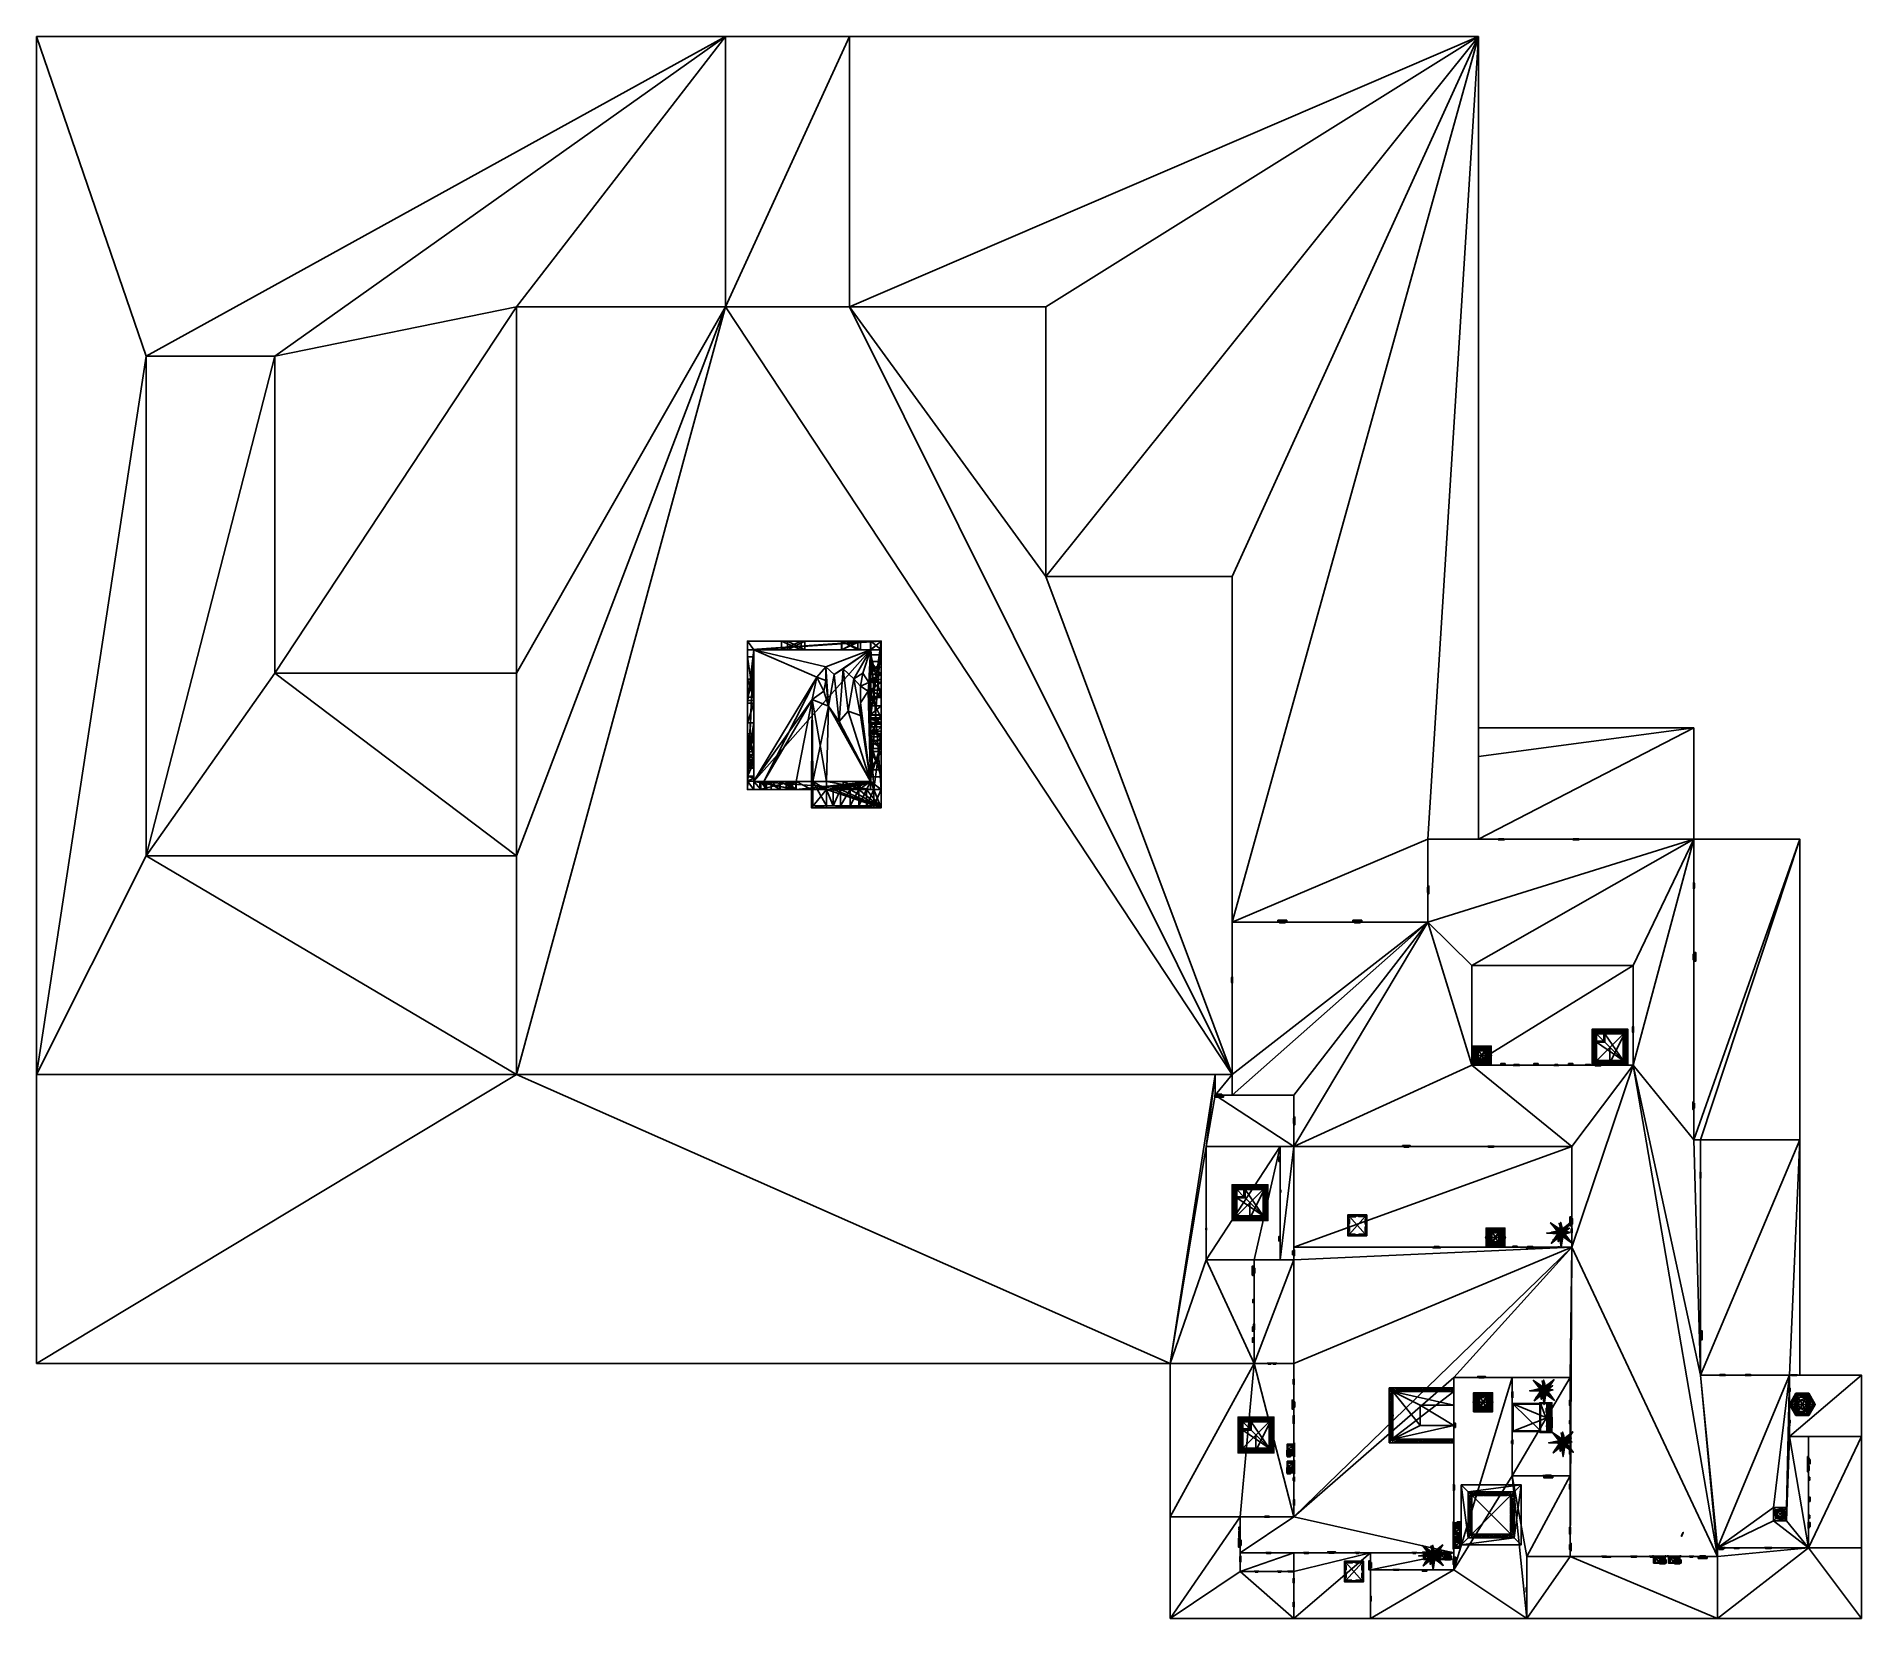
# Model space of a CAD drawing. Header units: metres. Extents: x -124 to 108, y 0 to 201.
import ezdxf

# ---------------------------------------------------------------- set-up
doc = ezdxf.new("R2010")
doc.units = ezdxf.units.M
doc.layers.get('0').update_dxf_attribs({"true_color": 0xff5454})

# ---------------------------------------------------------------- blocks, each defined once
blk = doc.blocks.new('tree_trunk_i')
for p, q in [((0, 0.22), (0.22, 0.44, 0.03)), ((0, 0.22), (0.05, 0.25, 0.78)), ((0.22, 0, 0.03), (0, 0.22)), ((0.05, 0.25, 0.78), (0.22, 0.44, 0.03)), ((0.05, 0.25, 0.78), (0.21, 0.41, 0.79)), ((0.18, 0.41, 1.51), (0.05, 0.25, 0.78)), ((0.05, 0.28, 1.52), (0.18, 0.41, 1.51)), ((0.05, 0.28, 1.52), (0.23, 0.38, 2.1)), ((0.05, 0.28, 1.52), (0.21, 0.09, 0.79)), ((0.18, 0.15, 1.51), (0.05, 0.28, 1.52)), ((0.05, 0.25, 0.78), (0.05, 0.28, 1.52)), ((0.05, 0.28, 1.52), (0.12, 0.26, 2.12)), ((0.22, 0, 0.03), (0.05, 0.25, 0.78)), ((0.21, 0.09, 0.79), (0.05, 0.25, 0.78)), ((0.12, 0.26, 2.12), (0.23, 0.38, 2.1)), ((0.12, 0.26, 2.12), (0.29, 0.34, 2.62)), ((0.12, 0.26, 2.12), (0.18, 0.15, 1.51)), ((0.23, 0.15, 2.09), (0.12, 0.26, 2.12)), ((0.12, 0.26, 2.12), (0.18, 0.23, 2.63)), ((0.16, 0.26, 3.88), (0.22, 0.33, 3.88)), ((0.16, 0.26, 3.88), (0.25, 0.16, 3.52)), ((0.16, 0.26, 3.88), (0.17, 0.26, 4.18)), ((0.22, 0.19, 3.88), (0.16, 0.26, 3.88)), ((0.17, 0.24, 3.5), (0.16, 0.26, 3.88)), ((0.17, 0.24, 3.5), (0.27, 0.34, 3.08)), ((0.22, 0.33, 3.88), (0.17, 0.24, 3.5)), ((0.17, 0.26, 4.18), (0.23, 0.33, 4.17)), ((0.17, 0.24, 3.5), (0.25, 0.33, 3.51)), ((0.23, 0.19, 4.17), (0.17, 0.26, 4.18)), ((0.25, 0.16, 3.52), (0.17, 0.24, 3.5)), ((0.18, 0.24, 3.08), (0.17, 0.24, 3.5)), ((0.18, 0.41, 1.51), (0.31, 0.28, 1.5)), ((0.21, 0.41, 0.79), (0.18, 0.41, 1.51)), ((0.18, 0.41, 1.51), (0.35, 0.26, 2.07)), ((0.18, 0.41, 1.51), (0.23, 0.38, 2.1)), ((0.18, 0.23, 2.63), (0.27, 0.34, 3.08)), ((0.18, 0.24, 3.08), (0.27, 0.34, 3.08)), ((0.18, 0.23, 2.63), (0.29, 0.34, 2.62)), ((0.31, 0.28, 1.5), (0.18, 0.15, 1.51)), ((0.35, 0.26, 2.07), (0.18, 0.15, 1.51)), ((0.37, 0.25, 0.8), (0.18, 0.15, 1.51)), ((0.18, 0.24, 3.08), (0.28, 0.12, 2.61)), ((0.25, 0.16, 3.52), (0.18, 0.24, 3.08)), ((0.27, 0.14, 3.09), (0.18, 0.24, 3.08)), ((0.18, 0.23, 2.63), (0.18, 0.24, 3.08)), ((0.18, 0.23, 2.63), (0.23, 0.15, 2.09)), ((0.28, 0.12, 2.61), (0.18, 0.23, 2.63)), ((0.21, 0.09, 0.79), (0.18, 0.15, 1.51)), ((0.18, 0.15, 1.51), (0.23, 0.15, 2.09)), ((0.22, 0.44, 0.03), (0.21, 0.41, 0.79)), ((0.21, 0.41, 0.79), (0.31, 0.28, 1.5)), ((0.21, 0.41, 0.79), (0.37, 0.25, 0.8)), ((0.37, 0.25, 0.8), (0.21, 0.09, 0.79)), ((0.44, 0.22, 0.07), (0.21, 0.09, 0.79)), ((0.22, 0, 0.03), (0.21, 0.09, 0.79)), ((0.22, 0.44, 0.03), (0.44, 0.22, 0.07)), ((0.22, 0.33, 3.88), (0.29, 0.26, 3.88)), ((0.22, 0.33, 3.88), (0.23, 0.33, 4.17)), ((0.25, 0.33, 3.51), (0.22, 0.33, 3.88)), ((0.29, 0.26, 3.88), (0.22, 0.19, 3.88)), ((0.33, 0.24, 3.53), (0.22, 0.19, 3.88)), ((0.44, 0.22, 0.07), (0.22, 0, 0.03)), ((0.22, 0.19, 3.88), (0.23, 0.19, 4.17)), ((0.25, 0.16, 3.52), (0.22, 0.19, 3.88)), ((0.23, 0.38, 2.1), (0.35, 0.26, 2.07)), ((0.23, 0.38, 2.1), (0.29, 0.34, 2.62)), ((0.23, 0.33, 4.17), (0.3, 0.26, 4.16)), ((0.3, 0.26, 4.16), (0.23, 0.19, 4.17)), ((0.35, 0.26, 2.07), (0.23, 0.15, 2.09)), ((0.39, 0.23, 2.6), (0.23, 0.15, 2.09)), ((0.23, 0.15, 2.09), (0.28, 0.12, 2.61)), ((0.27, 0.34, 3.08), (0.25, 0.33, 3.51)), ((0.25, 0.33, 3.51), (0.29, 0.26, 3.88)), ((0.25, 0.33, 3.51), (0.33, 0.24, 3.53)), ((0.37, 0.24, 3.1), (0.25, 0.16, 3.52)), ((0.33, 0.24, 3.53), (0.25, 0.16, 3.52)), ((0.27, 0.14, 3.09), (0.25, 0.16, 3.52)), ((0.27, 0.34, 3.08), (0.33, 0.24, 3.53)), ((0.27, 0.34, 3.08), (0.37, 0.24, 3.1)), ((0.29, 0.34, 2.62), (0.27, 0.34, 3.08)), ((0.37, 0.24, 3.1), (0.27, 0.14, 3.09)), ((0.28, 0.12, 2.61), (0.27, 0.14, 3.09)), ((0.37, 0.24, 3.1), (0.28, 0.12, 2.61)), ((0.39, 0.23, 2.6), (0.28, 0.12, 2.61)), ((0.29, 0.34, 2.62), (0.37, 0.24, 3.1)), ((0.35, 0.26, 2.07), (0.29, 0.34, 2.62)), ((0.29, 0.34, 2.62), (0.39, 0.23, 2.6)), ((0.3, 0.26, 4.16), (0.29, 0.26, 3.88)), ((0.29, 0.26, 3.88), (0.33, 0.24, 3.53)), ((0.31, 0.28, 1.5), (0.37, 0.25, 0.8)), ((0.35, 0.26, 2.07), (0.31, 0.28, 1.5)), ((0.33, 0.24, 3.53), (0.37, 0.24, 3.1)), ((0.39, 0.23, 2.6), (0.35, 0.26, 2.07)), ((0.37, 0.25, 0.8), (0.44, 0.22, 0.07)), ((0.37, 0.24, 3.1), (0.39, 0.23, 2.6))]:
    blk.add_line(p, q)
at = {"color": 29, "true_color": 0x423123}
mesh = blk.add_polyface(dxfattribs=at)
corners = [(0.22, 0.44, 0.03), (0, 0.22), (0.05, 0.25, 0.78)]
mesh.append_faces([[corners[k] for k in face] for face in [(0, 1, 2)]], dxfattribs={"color": 29})
mesh = blk.add_polyface()
corners = [(0.22, 0.44, 0.03), (0.22, 0, 0.03), (0, 0.22), (0.44, 0.22, 0.07)]
mesh.append_faces([[corners[k] for k in face] for face in [(0, 1, 2), (1, 0, 3)]], dxfattribs={"vtx0": -1})
mesh = blk.add_polyface(dxfattribs=at)
corners = [(0.05, 0.25, 0.78), (0, 0.22), (0.22, 0, 0.03)]
mesh.append_faces([[corners[k] for k in face] for face in [(0, 1, 2)]], dxfattribs={"color": 29})
mesh = blk.add_polyface(dxfattribs=at)
corners = [(0.22, 0.44, 0.03), (0.05, 0.25, 0.78), (0.21, 0.41, 0.79)]
mesh.append_faces([[corners[k] for k in face] for face in [(0, 1, 2)]], dxfattribs={"color": 29})
mesh = blk.add_polyface(dxfattribs=at)
corners = [(0.21, 0.41, 0.79), (0.05, 0.25, 0.78), (0.18, 0.41, 1.51)]
mesh.append_faces([[corners[k] for k in face] for face in [(0, 1, 2)]], dxfattribs={"color": 29})
mesh = blk.add_polyface(dxfattribs=at)
corners = [(0.18, 0.41, 1.51), (0.05, 0.25, 0.78), (0.05, 0.28, 1.52)]
mesh.append_faces([[corners[k] for k in face] for face in [(0, 1, 2)]], dxfattribs={"color": 29})
mesh = blk.add_polyface(dxfattribs=at)
corners = [(0.23, 0.38, 2.1), (0.18, 0.41, 1.51), (0.05, 0.28, 1.52)]
mesh.append_faces([[corners[k] for k in face] for face in [(0, 1, 2)]], dxfattribs={"color": 29})
mesh = blk.add_polyface(dxfattribs=at)
corners = [(0.12, 0.26, 2.12), (0.23, 0.38, 2.1), (0.05, 0.28, 1.52)]
mesh.append_faces([[corners[k] for k in face] for face in [(0, 1, 2)]], dxfattribs={"color": 29})
mesh = blk.add_polyface(dxfattribs=at)
corners = [(0.05, 0.28, 1.52), (0.21, 0.09, 0.79), (0.18, 0.15, 1.51)]
mesh.append_faces([[corners[k] for k in face] for face in [(0, 1, 2)]], dxfattribs={"color": 29})
mesh = blk.add_polyface(dxfattribs=at)
corners = [(0.05, 0.28, 1.52), (0.05, 0.25, 0.78), (0.21, 0.09, 0.79)]
mesh.append_faces([[corners[k] for k in face] for face in [(0, 1, 2)]], dxfattribs={"color": 29})
mesh = blk.add_polyface(dxfattribs=at)
corners = [(0.12, 0.26, 2.12), (0.05, 0.28, 1.52), (0.18, 0.15, 1.51)]
mesh.append_faces([[corners[k] for k in face] for face in [(0, 1, 2)]], dxfattribs={"color": 29})
mesh = blk.add_polyface(dxfattribs=at)
corners = [(0.05, 0.25, 0.78), (0.22, 0, 0.03), (0.21, 0.09, 0.79)]
mesh.append_faces([[corners[k] for k in face] for face in [(0, 1, 2)]], dxfattribs={"color": 29})
mesh = blk.add_polyface(dxfattribs=at)
corners = [(0.29, 0.34, 2.62), (0.23, 0.38, 2.1), (0.12, 0.26, 2.12)]
mesh.append_faces([[corners[k] for k in face] for face in [(0, 1, 2)]], dxfattribs={"color": 29})
mesh = blk.add_polyface(dxfattribs=at)
corners = [(0.18, 0.23, 2.63), (0.29, 0.34, 2.62), (0.12, 0.26, 2.12)]
mesh.append_faces([[corners[k] for k in face] for face in [(0, 1, 2)]], dxfattribs={"color": 29})
mesh = blk.add_polyface(dxfattribs=at)
corners = [(0.12, 0.26, 2.12), (0.18, 0.15, 1.51), (0.23, 0.15, 2.09)]
mesh.append_faces([[corners[k] for k in face] for face in [(0, 1, 2)]], dxfattribs={"color": 29})
mesh = blk.add_polyface(dxfattribs=at)
corners = [(0.18, 0.23, 2.63), (0.12, 0.26, 2.12), (0.23, 0.15, 2.09)]
mesh.append_faces([[corners[k] for k in face] for face in [(0, 1, 2)]], dxfattribs={"color": 29})
mesh = blk.add_polyface(dxfattribs=at)
corners = [(0.23, 0.33, 4.17), (0.16, 0.26, 3.88), (0.17, 0.26, 4.18), (0.22, 0.33, 3.88)]
mesh.append_faces([[corners[k] for k in face] for face in [(0, 1, 2), (1, 0, 3)]], dxfattribs={"vtx0": -1, "color": 29})
mesh = blk.add_polyface(dxfattribs=at)
corners = [(0.22, 0.33, 3.88), (0.17, 0.24, 3.5), (0.16, 0.26, 3.88)]
mesh.append_faces([[corners[k] for k in face] for face in [(0, 1, 2)]], dxfattribs={"color": 29})
mesh = blk.add_polyface(dxfattribs=at)
corners = [(0.17, 0.26, 4.18), (0.22, 0.19, 3.88), (0.23, 0.19, 4.17), (0.16, 0.26, 3.88)]
mesh.append_faces([[corners[k] for k in face] for face in [(0, 1, 2), (1, 0, 3)]], dxfattribs={"vtx0": -1, "color": 29})
mesh = blk.add_polyface(dxfattribs=at)
corners = [(0.16, 0.26, 3.88), (0.25, 0.16, 3.52), (0.22, 0.19, 3.88)]
mesh.append_faces([[corners[k] for k in face] for face in [(0, 1, 2)]], dxfattribs={"color": 29})
mesh = blk.add_polyface(dxfattribs=at)
corners = [(0.16, 0.26, 3.88), (0.17, 0.24, 3.5), (0.25, 0.16, 3.52)]
mesh.append_faces([[corners[k] for k in face] for face in [(0, 1, 2)]], dxfattribs={"color": 29})
mesh = blk.add_polyface(dxfattribs=at)
corners = [(0.17, 0.24, 3.5), (0.27, 0.34, 3.08), (0.18, 0.24, 3.08)]
mesh.append_faces([[corners[k] for k in face] for face in [(0, 1, 2)]], dxfattribs={"color": 29})
mesh = blk.add_polyface(dxfattribs=at)
corners = [(0.27, 0.34, 3.08), (0.17, 0.24, 3.5), (0.25, 0.33, 3.51)]
mesh.append_faces([[corners[k] for k in face] for face in [(0, 1, 2)]], dxfattribs={"color": 29})
mesh = blk.add_polyface(dxfattribs=at)
corners = [(0.22, 0.33, 3.88), (0.25, 0.33, 3.51), (0.17, 0.24, 3.5)]
mesh.append_faces([[corners[k] for k in face] for face in [(0, 1, 2)]], dxfattribs={"color": 29})
mesh = blk.add_polyface()
corners = [(0.23, 0.19, 4.17), (0.23, 0.33, 4.17), (0.17, 0.26, 4.18), (0.3, 0.26, 4.16)]
mesh.append_faces([[corners[k] for k in face] for face in [(0, 1, 2), (1, 0, 3)]], dxfattribs={"vtx0": -1})
mesh = blk.add_polyface(dxfattribs=at)
corners = [(0.17, 0.24, 3.5), (0.18, 0.24, 3.08), (0.25, 0.16, 3.52)]
mesh.append_faces([[corners[k] for k in face] for face in [(0, 1, 2)]], dxfattribs={"color": 29})
mesh = blk.add_polyface(dxfattribs=at)
corners = [(0.18, 0.41, 1.51), (0.31, 0.28, 1.5), (0.21, 0.41, 0.79)]
mesh.append_faces([[corners[k] for k in face] for face in [(0, 1, 2)]], dxfattribs={"color": 29})
mesh = blk.add_polyface(dxfattribs=at)
corners = [(0.18, 0.41, 1.51), (0.35, 0.26, 2.07), (0.31, 0.28, 1.5)]
mesh.append_faces([[corners[k] for k in face] for face in [(0, 1, 2)]], dxfattribs={"color": 29})
mesh = blk.add_polyface(dxfattribs=at)
corners = [(0.18, 0.41, 1.51), (0.23, 0.38, 2.1), (0.35, 0.26, 2.07)]
mesh.append_faces([[corners[k] for k in face] for face in [(0, 1, 2)]], dxfattribs={"color": 29})
mesh = blk.add_polyface(dxfattribs=at)
corners = [(0.27, 0.34, 3.08), (0.29, 0.34, 2.62), (0.18, 0.23, 2.63)]
mesh.append_faces([[corners[k] for k in face] for face in [(0, 1, 2)]], dxfattribs={"color": 29})
mesh = blk.add_polyface(dxfattribs=at)
corners = [(0.27, 0.34, 3.08), (0.18, 0.23, 2.63), (0.18, 0.24, 3.08)]
mesh.append_faces([[corners[k] for k in face] for face in [(0, 1, 2)]], dxfattribs={"color": 29})
mesh = blk.add_polyface(dxfattribs=at)
corners = [(0.35, 0.26, 2.07), (0.18, 0.15, 1.51), (0.31, 0.28, 1.5)]
mesh.append_faces([[corners[k] for k in face] for face in [(0, 1, 2)]], dxfattribs={"color": 29})
mesh = blk.add_polyface(dxfattribs=at)
corners = [(0.31, 0.28, 1.5), (0.18, 0.15, 1.51), (0.37, 0.25, 0.8)]
mesh.append_faces([[corners[k] for k in face] for face in [(0, 1, 2)]], dxfattribs={"color": 29})
mesh = blk.add_polyface(dxfattribs=at)
corners = [(0.23, 0.15, 2.09), (0.18, 0.15, 1.51), (0.35, 0.26, 2.07)]
mesh.append_faces([[corners[k] for k in face] for face in [(0, 1, 2)]], dxfattribs={"color": 29})
mesh = blk.add_polyface(dxfattribs=at)
corners = [(0.18, 0.15, 1.51), (0.21, 0.09, 0.79), (0.37, 0.25, 0.8)]
mesh.append_faces([[corners[k] for k in face] for face in [(0, 1, 2)]], dxfattribs={"color": 29})
mesh = blk.add_polyface(dxfattribs=at)
corners = [(0.18, 0.24, 3.08), (0.28, 0.12, 2.61), (0.27, 0.14, 3.09)]
mesh.append_faces([[corners[k] for k in face] for face in [(0, 1, 2)]], dxfattribs={"color": 29})
mesh = blk.add_polyface(dxfattribs=at)
corners = [(0.18, 0.24, 3.08), (0.18, 0.23, 2.63), (0.28, 0.12, 2.61)]
mesh.append_faces([[corners[k] for k in face] for face in [(0, 1, 2)]], dxfattribs={"color": 29})
mesh = blk.add_polyface(dxfattribs=at)
corners = [(0.18, 0.24, 3.08), (0.27, 0.14, 3.09), (0.25, 0.16, 3.52)]
mesh.append_faces([[corners[k] for k in face] for face in [(0, 1, 2)]], dxfattribs={"color": 29})
mesh = blk.add_polyface(dxfattribs=at)
corners = [(0.18, 0.23, 2.63), (0.23, 0.15, 2.09), (0.28, 0.12, 2.61)]
mesh.append_faces([[corners[k] for k in face] for face in [(0, 1, 2)]], dxfattribs={"color": 29})
mesh = blk.add_polyface(dxfattribs=at)
corners = [(0.22, 0.44, 0.03), (0.37, 0.25, 0.8), (0.44, 0.22, 0.07), (0.21, 0.41, 0.79)]
mesh.append_faces([[corners[k] for k in face] for face in [(0, 1, 2), (1, 0, 3)]], dxfattribs={"vtx0": -1, "color": 29})
mesh = blk.add_polyface(dxfattribs=at)
corners = [(0.21, 0.41, 0.79), (0.31, 0.28, 1.5), (0.37, 0.25, 0.8)]
mesh.append_faces([[corners[k] for k in face] for face in [(0, 1, 2)]], dxfattribs={"color": 29})
mesh = blk.add_polyface(dxfattribs=at)
corners = [(0.37, 0.25, 0.8), (0.21, 0.09, 0.79), (0.44, 0.22, 0.07)]
mesh.append_faces([[corners[k] for k in face] for face in [(0, 1, 2)]], dxfattribs={"color": 29})
mesh = blk.add_polyface(dxfattribs=at)
corners = [(0.21, 0.09, 0.79), (0.22, 0, 0.03), (0.44, 0.22, 0.07)]
mesh.append_faces([[corners[k] for k in face] for face in [(0, 1, 2)]], dxfattribs={"color": 29})
mesh = blk.add_polyface(dxfattribs=at)
corners = [(0.22, 0.33, 3.88), (0.3, 0.26, 4.16), (0.29, 0.26, 3.88), (0.23, 0.33, 4.17)]
mesh.append_faces([[corners[k] for k in face] for face in [(0, 1, 2), (1, 0, 3)]], dxfattribs={"vtx0": -1, "color": 29})
mesh = blk.add_polyface(dxfattribs=at)
corners = [(0.22, 0.33, 3.88), (0.29, 0.26, 3.88), (0.25, 0.33, 3.51)]
mesh.append_faces([[corners[k] for k in face] for face in [(0, 1, 2)]], dxfattribs={"color": 29})
mesh = blk.add_polyface(dxfattribs=at)
corners = [(0.29, 0.26, 3.88), (0.23, 0.19, 4.17), (0.22, 0.19, 3.88), (0.3, 0.26, 4.16)]
mesh.append_faces([[corners[k] for k in face] for face in [(0, 1, 2), (1, 0, 3)]], dxfattribs={"vtx0": -1, "color": 29})
mesh = blk.add_polyface(dxfattribs=at)
corners = [(0.29, 0.26, 3.88), (0.22, 0.19, 3.88), (0.33, 0.24, 3.53)]
mesh.append_faces([[corners[k] for k in face] for face in [(0, 1, 2)]], dxfattribs={"color": 29})
mesh = blk.add_polyface(dxfattribs=at)
corners = [(0.22, 0.19, 3.88), (0.25, 0.16, 3.52), (0.33, 0.24, 3.53)]
mesh.append_faces([[corners[k] for k in face] for face in [(0, 1, 2)]], dxfattribs={"color": 29})
mesh = blk.add_polyface(dxfattribs=at)
corners = [(0.23, 0.38, 2.1), (0.29, 0.34, 2.62), (0.35, 0.26, 2.07)]
mesh.append_faces([[corners[k] for k in face] for face in [(0, 1, 2)]], dxfattribs={"color": 29})
mesh = blk.add_polyface(dxfattribs=at)
corners = [(0.39, 0.23, 2.6), (0.23, 0.15, 2.09), (0.35, 0.26, 2.07)]
mesh.append_faces([[corners[k] for k in face] for face in [(0, 1, 2)]], dxfattribs={"color": 29})
mesh = blk.add_polyface(dxfattribs=at)
corners = [(0.28, 0.12, 2.61), (0.23, 0.15, 2.09), (0.39, 0.23, 2.6)]
mesh.append_faces([[corners[k] for k in face] for face in [(0, 1, 2)]], dxfattribs={"color": 29})
mesh = blk.add_polyface(dxfattribs=at)
corners = [(0.33, 0.24, 3.53), (0.27, 0.34, 3.08), (0.25, 0.33, 3.51)]
mesh.append_faces([[corners[k] for k in face] for face in [(0, 1, 2)]], dxfattribs={"color": 29})
mesh = blk.add_polyface(dxfattribs=at)
corners = [(0.29, 0.26, 3.88), (0.33, 0.24, 3.53), (0.25, 0.33, 3.51)]
mesh.append_faces([[corners[k] for k in face] for face in [(0, 1, 2)]], dxfattribs={"color": 29})
mesh = blk.add_polyface(dxfattribs=at)
corners = [(0.25, 0.16, 3.52), (0.27, 0.14, 3.09), (0.37, 0.24, 3.1)]
mesh.append_faces([[corners[k] for k in face] for face in [(0, 1, 2)]], dxfattribs={"color": 29})
mesh = blk.add_polyface(dxfattribs=at)
corners = [(0.33, 0.24, 3.53), (0.25, 0.16, 3.52), (0.37, 0.24, 3.1)]
mesh.append_faces([[corners[k] for k in face] for face in [(0, 1, 2)]], dxfattribs={"color": 29})
mesh = blk.add_polyface(dxfattribs=at)
corners = [(0.27, 0.34, 3.08), (0.37, 0.24, 3.1), (0.29, 0.34, 2.62)]
mesh.append_faces([[corners[k] for k in face] for face in [(0, 1, 2)]], dxfattribs={"color": 29})
mesh = blk.add_polyface(dxfattribs=at)
corners = [(0.33, 0.24, 3.53), (0.37, 0.24, 3.1), (0.27, 0.34, 3.08)]
mesh.append_faces([[corners[k] for k in face] for face in [(0, 1, 2)]], dxfattribs={"color": 29})
mesh = blk.add_polyface(dxfattribs=at)
corners = [(0.37, 0.24, 3.1), (0.27, 0.14, 3.09), (0.28, 0.12, 2.61)]
mesh.append_faces([[corners[k] for k in face] for face in [(0, 1, 2)]], dxfattribs={"color": 29})
mesh = blk.add_polyface(dxfattribs=at)
corners = [(0.37, 0.24, 3.1), (0.28, 0.12, 2.61), (0.39, 0.23, 2.6)]
mesh.append_faces([[corners[k] for k in face] for face in [(0, 1, 2)]], dxfattribs={"color": 29})
mesh = blk.add_polyface(dxfattribs=at)
corners = [(0.29, 0.34, 2.62), (0.39, 0.23, 2.6), (0.35, 0.26, 2.07)]
mesh.append_faces([[corners[k] for k in face] for face in [(0, 1, 2)]], dxfattribs={"color": 29})
mesh = blk.add_polyface(dxfattribs=at)
corners = [(0.29, 0.34, 2.62), (0.37, 0.24, 3.1), (0.39, 0.23, 2.6)]
mesh.append_faces([[corners[k] for k in face] for face in [(0, 1, 2)]], dxfattribs={"color": 29})
blk = doc.blocks.new('Group_36')
for p, q in [((0.24, 1.83, 0.12), (0, 1.5)), ((0.12, 0.75, 0.11), (0, 1.5)), ((0.12, 0.75, 0.11), (0.24, 0.91, 0.17)), ((0.24, 0), (0.12, 0.75, 0.11)), ((0.24, 1.83, 0.12), (0.47, 1.5)), ((0.24, 1.83, 0.12), (0.24, 0.91, 0.17)), ((0.24, 0.91, 0.17), (0.35, 0.75, 0.11)), ((0.24, 0.91, 0.17), (0.24, 0)), ((0.35, 0.75, 0.11), (0.24, 0)), ((0.47, 1.5), (0.35, 0.75, 0.11))]:
    blk.add_line(p, q)
mesh = blk.add_polyface()
corners = [(0.12, 0.75, 0.11), (0.24, 1.83, 0.12), (0, 1.5), (0.24, 0.91, 0.17)]
mesh.append_faces([[corners[k] for k in face] for face in [(0, 1, 2), (1, 0, 3)]], dxfattribs={"vtx0": -1})
mesh = blk.add_polyface()
corners = [(0.24, 0.91, 0.17), (0.12, 0.75, 0.11), (0.24, 0)]
mesh.append_faces([[corners[k] for k in face] for face in [(0, 1, 2)]])
mesh = blk.add_polyface()
corners = [(0.35, 0.75, 0.11), (0.24, 1.83, 0.12), (0.24, 0.91, 0.17), (0.47, 1.5)]
mesh.append_faces([[corners[k] for k in face] for face in [(0, 1, 2), (1, 0, 3)]], dxfattribs={"vtx0": -1})
mesh = blk.add_polyface()
corners = [(0.35, 0.75, 0.11), (0.24, 0.91, 0.17), (0.24, 0)]
mesh.append_faces([[corners[k] for k in face] for face in [(0, 1, 2)]])
blk = doc.blocks.new('Group_35')
for p, q in [((0.24, 1.83, 0.12), (0, 1.5)), ((0.12, 0.75, 0.11), (0, 1.5)), ((0.12, 0.75, 0.11), (0.24, 0.91, 0.17)), ((0.24, 0), (0.12, 0.75, 0.11)), ((0.24, 1.83, 0.12), (0.47, 1.5)), ((0.24, 1.83, 0.12), (0.24, 0.91, 0.17)), ((0.24, 0.91, 0.17), (0.35, 0.75, 0.11)), ((0.24, 0.91, 0.17), (0.24, 0)), ((0.35, 0.75, 0.11), (0.24, 0)), ((0.47, 1.5), (0.35, 0.75, 0.11))]:
    blk.add_line(p, q)
mesh = blk.add_polyface()
corners = [(0.12, 0.75, 0.11), (0.24, 1.83, 0.12), (0, 1.5), (0.24, 0.91, 0.17)]
mesh.append_faces([[corners[k] for k in face] for face in [(0, 1, 2), (1, 0, 3)]], dxfattribs={"vtx0": -1})
mesh = blk.add_polyface()
corners = [(0.24, 0.91, 0.17), (0.12, 0.75, 0.11), (0.24, 0)]
mesh.append_faces([[corners[k] for k in face] for face in [(0, 1, 2)]])
mesh = blk.add_polyface()
corners = [(0.35, 0.75, 0.11), (0.24, 1.83, 0.12), (0.24, 0.91, 0.17), (0.47, 1.5)]
mesh.append_faces([[corners[k] for k in face] for face in [(0, 1, 2), (1, 0, 3)]], dxfattribs={"vtx0": -1})
mesh = blk.add_polyface()
corners = [(0.35, 0.75, 0.11), (0.24, 0.91, 0.17), (0.24, 0)]
mesh.append_faces([[corners[k] for k in face] for face in [(0, 1, 2)]])
blk = doc.blocks.new('Group_34')
for p, q in [((0.24, 1.83, 0.12), (0, 1.5)), ((0.12, 0.75, 0.11), (0, 1.5)), ((0.12, 0.75, 0.11), (0.24, 0.91, 0.17)), ((0.24, 0), (0.12, 0.75, 0.11)), ((0.24, 1.83, 0.12), (0.47, 1.5)), ((0.24, 1.83, 0.12), (0.24, 0.91, 0.17)), ((0.24, 0.91, 0.17), (0.35, 0.75, 0.11)), ((0.24, 0.91, 0.17), (0.24, 0)), ((0.35, 0.75, 0.11), (0.24, 0)), ((0.47, 1.5), (0.35, 0.75, 0.11))]:
    blk.add_line(p, q)
mesh = blk.add_polyface()
corners = [(0.12, 0.75, 0.11), (0.24, 1.83, 0.12), (0, 1.5), (0.24, 0.91, 0.17)]
mesh.append_faces([[corners[k] for k in face] for face in [(0, 1, 2), (1, 0, 3)]], dxfattribs={"vtx0": -1})
mesh = blk.add_polyface()
corners = [(0.24, 0.91, 0.17), (0.12, 0.75, 0.11), (0.24, 0)]
mesh.append_faces([[corners[k] for k in face] for face in [(0, 1, 2)]])
mesh = blk.add_polyface()
corners = [(0.35, 0.75, 0.11), (0.24, 1.83, 0.12), (0.24, 0.91, 0.17), (0.47, 1.5)]
mesh.append_faces([[corners[k] for k in face] for face in [(0, 1, 2), (1, 0, 3)]], dxfattribs={"vtx0": -1})
mesh = blk.add_polyface()
corners = [(0.35, 0.75, 0.11), (0.24, 0.91, 0.17), (0.24, 0)]
mesh.append_faces([[corners[k] for k in face] for face in [(0, 1, 2)]])
blk = doc.blocks.new('Group_38')
for p, q in [((0.24, 1.83, 0.12), (0, 1.5)), ((0.12, 0.75, 0.11), (0, 1.5)), ((0.12, 0.75, 0.11), (0.24, 0.91, 0.17)), ((0.24, 0), (0.12, 0.75, 0.11)), ((0.24, 1.83, 0.12), (0.47, 1.5)), ((0.24, 1.83, 0.12), (0.24, 0.91, 0.17)), ((0.24, 0.91, 0.17), (0.35, 0.75, 0.11)), ((0.24, 0.91, 0.17), (0.24, 0)), ((0.35, 0.75, 0.11), (0.24, 0)), ((0.47, 1.5), (0.35, 0.75, 0.11))]:
    blk.add_line(p, q)
mesh = blk.add_polyface()
corners = [(0.12, 0.75, 0.11), (0.24, 1.83, 0.12), (0, 1.5), (0.24, 0.91, 0.17)]
mesh.append_faces([[corners[k] for k in face] for face in [(0, 1, 2), (1, 0, 3)]], dxfattribs={"vtx0": -1})
mesh = blk.add_polyface()
corners = [(0.24, 0.91, 0.17), (0.12, 0.75, 0.11), (0.24, 0)]
mesh.append_faces([[corners[k] for k in face] for face in [(0, 1, 2)]])
mesh = blk.add_polyface()
corners = [(0.35, 0.75, 0.11), (0.24, 1.83, 0.12), (0.24, 0.91, 0.17), (0.47, 1.5)]
mesh.append_faces([[corners[k] for k in face] for face in [(0, 1, 2), (1, 0, 3)]], dxfattribs={"vtx0": -1})
mesh = blk.add_polyface()
corners = [(0.35, 0.75, 0.11), (0.24, 0.91, 0.17), (0.24, 0)]
mesh.append_faces([[corners[k] for k in face] for face in [(0, 1, 2)]])
blk = doc.blocks.new('Group_33')
for p, q in [((0.24, 1.83, 0.12), (0, 1.5)), ((0.12, 0.75, 0.11), (0, 1.5)), ((0.12, 0.75, 0.11), (0.24, 0.91, 0.17)), ((0.24, 0), (0.12, 0.75, 0.11)), ((0.24, 1.83, 0.12), (0.47, 1.5)), ((0.24, 1.83, 0.12), (0.24, 0.91, 0.17)), ((0.24, 0.91, 0.17), (0.35, 0.75, 0.11)), ((0.24, 0.91, 0.17), (0.24, 0)), ((0.35, 0.75, 0.11), (0.24, 0)), ((0.47, 1.5), (0.35, 0.75, 0.11))]:
    blk.add_line(p, q)
mesh = blk.add_polyface()
corners = [(0.12, 0.75, 0.11), (0.24, 1.83, 0.12), (0, 1.5), (0.24, 0.91, 0.17)]
mesh.append_faces([[corners[k] for k in face] for face in [(0, 1, 2), (1, 0, 3)]], dxfattribs={"vtx0": -1})
mesh = blk.add_polyface()
corners = [(0.24, 0.91, 0.17), (0.12, 0.75, 0.11), (0.24, 0)]
mesh.append_faces([[corners[k] for k in face] for face in [(0, 1, 2)]])
mesh = blk.add_polyface()
corners = [(0.35, 0.75, 0.11), (0.24, 1.83, 0.12), (0.24, 0.91, 0.17), (0.47, 1.5)]
mesh.append_faces([[corners[k] for k in face] for face in [(0, 1, 2), (1, 0, 3)]], dxfattribs={"vtx0": -1})
mesh = blk.add_polyface()
corners = [(0.35, 0.75, 0.11), (0.24, 0.91, 0.17), (0.24, 0)]
mesh.append_faces([[corners[k] for k in face] for face in [(0, 1, 2)]])
blk = doc.blocks.new('Group_32')
for p, q in [((0.24, 1.83, 0.12), (0, 1.5)), ((0.12, 0.75, 0.11), (0, 1.5)), ((0.12, 0.75, 0.11), (0.24, 0.91, 0.17)), ((0.24, 0), (0.12, 0.75, 0.11)), ((0.24, 1.83, 0.12), (0.47, 1.5)), ((0.24, 1.83, 0.12), (0.24, 0.91, 0.17)), ((0.24, 0.91, 0.17), (0.35, 0.75, 0.11)), ((0.24, 0.91, 0.17), (0.24, 0)), ((0.35, 0.75, 0.11), (0.24, 0)), ((0.47, 1.5), (0.35, 0.75, 0.11))]:
    blk.add_line(p, q)
mesh = blk.add_polyface()
corners = [(0.12, 0.75, 0.11), (0.24, 1.83, 0.12), (0, 1.5), (0.24, 0.91, 0.17)]
mesh.append_faces([[corners[k] for k in face] for face in [(0, 1, 2), (1, 0, 3)]], dxfattribs={"vtx0": -1})
mesh = blk.add_polyface()
corners = [(0.24, 0.91, 0.17), (0.12, 0.75, 0.11), (0.24, 0)]
mesh.append_faces([[corners[k] for k in face] for face in [(0, 1, 2)]])
mesh = blk.add_polyface()
corners = [(0.35, 0.75, 0.11), (0.24, 1.83, 0.12), (0.24, 0.91, 0.17), (0.47, 1.5)]
mesh.append_faces([[corners[k] for k in face] for face in [(0, 1, 2), (1, 0, 3)]], dxfattribs={"vtx0": -1})
mesh = blk.add_polyface()
corners = [(0.35, 0.75, 0.11), (0.24, 0.91, 0.17), (0.24, 0)]
mesh.append_faces([[corners[k] for k in face] for face in [(0, 1, 2)]])
blk = doc.blocks.new('Group_31')
for p, q in [((0.24, 1.83, 0.12), (0, 1.5)), ((0.12, 0.75, 0.11), (0, 1.5)), ((0.12, 0.75, 0.11), (0.24, 0.91, 0.17)), ((0.24, 0), (0.12, 0.75, 0.11)), ((0.24, 1.83, 0.12), (0.47, 1.5)), ((0.24, 1.83, 0.12), (0.24, 0.91, 0.17)), ((0.24, 0.91, 0.17), (0.35, 0.75, 0.11)), ((0.24, 0.91, 0.17), (0.24, 0)), ((0.35, 0.75, 0.11), (0.24, 0)), ((0.47, 1.5), (0.35, 0.75, 0.11))]:
    blk.add_line(p, q)
mesh = blk.add_polyface()
corners = [(0.12, 0.75, 0.11), (0.24, 1.83, 0.12), (0, 1.5), (0.24, 0.91, 0.17)]
mesh.append_faces([[corners[k] for k in face] for face in [(0, 1, 2), (1, 0, 3)]], dxfattribs={"vtx0": -1})
mesh = blk.add_polyface()
corners = [(0.24, 0.91, 0.17), (0.12, 0.75, 0.11), (0.24, 0)]
mesh.append_faces([[corners[k] for k in face] for face in [(0, 1, 2)]])
mesh = blk.add_polyface()
corners = [(0.35, 0.75, 0.11), (0.24, 1.83, 0.12), (0.24, 0.91, 0.17), (0.47, 1.5)]
mesh.append_faces([[corners[k] for k in face] for face in [(0, 1, 2), (1, 0, 3)]], dxfattribs={"vtx0": -1})
mesh = blk.add_polyface()
corners = [(0.35, 0.75, 0.11), (0.24, 0.91, 0.17), (0.24, 0)]
mesh.append_faces([[corners[k] for k in face] for face in [(0, 1, 2)]])
blk = doc.blocks.new('Group_30')
for p, q in [((0.24, 1.83, 0.12), (0, 1.5)), ((0.12, 0.75, 0.11), (0, 1.5)), ((0.12, 0.75, 0.11), (0.24, 0.91, 0.17)), ((0.24, 0), (0.12, 0.75, 0.11)), ((0.24, 1.83, 0.12), (0.47, 1.5)), ((0.24, 1.83, 0.12), (0.24, 0.91, 0.17)), ((0.24, 0.91, 0.17), (0.35, 0.75, 0.11)), ((0.24, 0.91, 0.17), (0.24, 0)), ((0.35, 0.75, 0.11), (0.24, 0)), ((0.47, 1.5), (0.35, 0.75, 0.11))]:
    blk.add_line(p, q)
mesh = blk.add_polyface()
corners = [(0.12, 0.75, 0.11), (0.24, 1.83, 0.12), (0, 1.5), (0.24, 0.91, 0.17)]
mesh.append_faces([[corners[k] for k in face] for face in [(0, 1, 2), (1, 0, 3)]], dxfattribs={"vtx0": -1})
mesh = blk.add_polyface()
corners = [(0.24, 0.91, 0.17), (0.12, 0.75, 0.11), (0.24, 0)]
mesh.append_faces([[corners[k] for k in face] for face in [(0, 1, 2)]])
mesh = blk.add_polyface()
corners = [(0.35, 0.75, 0.11), (0.24, 1.83, 0.12), (0.24, 0.91, 0.17), (0.47, 1.5)]
mesh.append_faces([[corners[k] for k in face] for face in [(0, 1, 2), (1, 0, 3)]], dxfattribs={"vtx0": -1})
mesh = blk.add_polyface()
corners = [(0.35, 0.75, 0.11), (0.24, 0.91, 0.17), (0.24, 0)]
mesh.append_faces([[corners[k] for k in face] for face in [(0, 1, 2)]])
blk = doc.blocks.new('Group_29')
for p, q in [((0.24, 1.83, 0.12), (0, 1.5)), ((0.12, 0.75, 0.11), (0, 1.5)), ((0.12, 0.75, 0.11), (0.24, 0.91, 0.17)), ((0.24, 0), (0.12, 0.75, 0.11)), ((0.24, 1.83, 0.12), (0.47, 1.5)), ((0.24, 1.83, 0.12), (0.24, 0.91, 0.17)), ((0.24, 0.91, 0.17), (0.35, 0.75, 0.11)), ((0.24, 0.91, 0.17), (0.24, 0)), ((0.35, 0.75, 0.11), (0.24, 0)), ((0.47, 1.5), (0.35, 0.75, 0.11))]:
    blk.add_line(p, q)
mesh = blk.add_polyface()
corners = [(0.12, 0.75, 0.11), (0.24, 1.83, 0.12), (0, 1.5), (0.24, 0.91, 0.17)]
mesh.append_faces([[corners[k] for k in face] for face in [(0, 1, 2), (1, 0, 3)]], dxfattribs={"vtx0": -1})
mesh = blk.add_polyface()
corners = [(0.24, 0.91, 0.17), (0.12, 0.75, 0.11), (0.24, 0)]
mesh.append_faces([[corners[k] for k in face] for face in [(0, 1, 2)]])
mesh = blk.add_polyface()
corners = [(0.35, 0.75, 0.11), (0.24, 1.83, 0.12), (0.24, 0.91, 0.17), (0.47, 1.5)]
mesh.append_faces([[corners[k] for k in face] for face in [(0, 1, 2), (1, 0, 3)]], dxfattribs={"vtx0": -1})
mesh = blk.add_polyface()
corners = [(0.35, 0.75, 0.11), (0.24, 0.91, 0.17), (0.24, 0)]
mesh.append_faces([[corners[k] for k in face] for face in [(0, 1, 2)]])
blk = doc.blocks.new('Group_28')
for p, q in [((0.24, 1.83, 0.12), (0, 1.5)), ((0.12, 0.75, 0.11), (0, 1.5)), ((0.12, 0.75, 0.11), (0.24, 0.91, 0.17)), ((0.24, 0), (0.12, 0.75, 0.11)), ((0.24, 1.83, 0.12), (0.47, 1.5)), ((0.24, 1.83, 0.12), (0.24, 0.91, 0.17)), ((0.24, 0.91, 0.17), (0.35, 0.75, 0.11)), ((0.24, 0.91, 0.17), (0.24, 0)), ((0.35, 0.75, 0.11), (0.24, 0)), ((0.47, 1.5), (0.35, 0.75, 0.11))]:
    blk.add_line(p, q)
mesh = blk.add_polyface()
corners = [(0.12, 0.75, 0.11), (0.24, 1.83, 0.12), (0, 1.5), (0.24, 0.91, 0.17)]
mesh.append_faces([[corners[k] for k in face] for face in [(0, 1, 2), (1, 0, 3)]], dxfattribs={"vtx0": -1})
mesh = blk.add_polyface()
corners = [(0.24, 0.91, 0.17), (0.12, 0.75, 0.11), (0.24, 0)]
mesh.append_faces([[corners[k] for k in face] for face in [(0, 1, 2)]])
mesh = blk.add_polyface()
corners = [(0.35, 0.75, 0.11), (0.24, 1.83, 0.12), (0.24, 0.91, 0.17), (0.47, 1.5)]
mesh.append_faces([[corners[k] for k in face] for face in [(0, 1, 2), (1, 0, 3)]], dxfattribs={"vtx0": -1})
mesh = blk.add_polyface()
corners = [(0.35, 0.75, 0.11), (0.24, 0.91, 0.17), (0.24, 0)]
mesh.append_faces([[corners[k] for k in face] for face in [(0, 1, 2)]])
blk = doc.blocks.new('Group_27')
for p, q in [((0.24, 1.83, 0.12), (0, 1.5)), ((0.12, 0.75, 0.11), (0, 1.5)), ((0.12, 0.75, 0.11), (0.24, 0.91, 0.17)), ((0.24, 0), (0.12, 0.75, 0.11)), ((0.24, 1.83, 0.12), (0.47, 1.5)), ((0.24, 1.83, 0.12), (0.24, 0.91, 0.17)), ((0.24, 0.91, 0.17), (0.35, 0.75, 0.11)), ((0.24, 0.91, 0.17), (0.24, 0)), ((0.35, 0.75, 0.11), (0.24, 0)), ((0.47, 1.5), (0.35, 0.75, 0.11))]:
    blk.add_line(p, q)
at = {"color": 79, "true_color": 0x353a1c}
mesh = blk.add_polyface(dxfattribs=at)
corners = [(0.12, 0.75, 0.11), (0.24, 1.83, 0.12), (0, 1.5), (0.24, 0.91, 0.17)]
mesh.append_faces([[corners[k] for k in face] for face in [(0, 1, 2), (1, 0, 3)]], dxfattribs={"vtx0": -1, "color": 79})
mesh = blk.add_polyface(dxfattribs=at)
corners = [(0.24, 0.91, 0.17), (0.12, 0.75, 0.11), (0.24, 0)]
mesh.append_faces([[corners[k] for k in face] for face in [(0, 1, 2)]], dxfattribs={"color": 79})
mesh = blk.add_polyface(dxfattribs=at)
corners = [(0.35, 0.75, 0.11), (0.24, 1.83, 0.12), (0.24, 0.91, 0.17), (0.47, 1.5)]
mesh.append_faces([[corners[k] for k in face] for face in [(0, 1, 2), (1, 0, 3)]], dxfattribs={"vtx0": -1, "color": 79})
mesh = blk.add_polyface(dxfattribs=at)
corners = [(0.35, 0.75, 0.11), (0.24, 0.91, 0.17), (0.24, 0)]
mesh.append_faces([[corners[k] for k in face] for face in [(0, 1, 2)]], dxfattribs={"color": 79})
blk = doc.blocks.new('Group_26')
for p, q in [((0.24, 1.83, 0.12), (0, 1.5)), ((0.12, 0.75, 0.11), (0, 1.5)), ((0.12, 0.75, 0.11), (0.24, 0.91, 0.17)), ((0.24, 0), (0.12, 0.75, 0.11)), ((0.24, 1.83, 0.12), (0.47, 1.5)), ((0.24, 1.83, 0.12), (0.24, 0.91, 0.17)), ((0.24, 0.91, 0.17), (0.35, 0.75, 0.11)), ((0.24, 0.91, 0.17), (0.24, 0)), ((0.35, 0.75, 0.11), (0.24, 0)), ((0.47, 1.5), (0.35, 0.75, 0.11))]:
    blk.add_line(p, q)
mesh = blk.add_polyface()
corners = [(0.12, 0.75, 0.11), (0.24, 1.83, 0.12), (0, 1.5), (0.24, 0.91, 0.17)]
mesh.append_faces([[corners[k] for k in face] for face in [(0, 1, 2), (1, 0, 3)]], dxfattribs={"vtx0": -1})
mesh = blk.add_polyface()
corners = [(0.24, 0.91, 0.17), (0.12, 0.75, 0.11), (0.24, 0)]
mesh.append_faces([[corners[k] for k in face] for face in [(0, 1, 2)]])
mesh = blk.add_polyface()
corners = [(0.35, 0.75, 0.11), (0.24, 1.83, 0.12), (0.24, 0.91, 0.17), (0.47, 1.5)]
mesh.append_faces([[corners[k] for k in face] for face in [(0, 1, 2), (1, 0, 3)]], dxfattribs={"vtx0": -1})
mesh = blk.add_polyface()
corners = [(0.35, 0.75, 0.11), (0.24, 0.91, 0.17), (0.24, 0)]
mesh.append_faces([[corners[k] for k in face] for face in [(0, 1, 2)]])
blk = doc.blocks.new('Group_25')
for p, q in [((0.24, 1.83, 0.12), (0, 1.5)), ((0.12, 0.75, 0.11), (0.24, 0.91, 0.17)), ((0.24, 0), (0.12, 0.75, 0.11)), ((0.24, 1.83, 0.12), (0.24, 0.91, 0.17)), ((0.24, 0.91, 0.17), (0.35, 0.75, 0.11)), ((0.24, 0.91, 0.17), (0.24, 0)), ((0.35, 0.75, 0.11), (0.24, 0)), ((0.47, 1.5), (0.35, 0.75, 0.11))]:
    blk.add_line(p, q)
at = {"color": 79, "true_color": 0x353a1c}
for p, q in [((0.12, 0.75, 0.11), (0, 1.5)), ((0.24, 1.83, 0.12), (0.47, 1.5))]:
    blk.add_line(p, q, dxfattribs=at)
mesh = blk.add_polyface(dxfattribs=at)
corners = [(0.12, 0.75, 0.11), (0.24, 1.83, 0.12), (0, 1.5), (0.24, 0.91, 0.17)]
mesh.append_faces([[corners[k] for k in face] for face in [(0, 1, 2), (1, 0, 3)]], dxfattribs={"vtx0": -1, "color": 79})
mesh = blk.add_polyface(dxfattribs=at)
corners = [(0.24, 0.91, 0.17), (0.12, 0.75, 0.11), (0.24, 0)]
mesh.append_faces([[corners[k] for k in face] for face in [(0, 1, 2)]], dxfattribs={"color": 79})
mesh = blk.add_polyface(dxfattribs=at)
corners = [(0.35, 0.75, 0.11), (0.24, 1.83, 0.12), (0.24, 0.91, 0.17), (0.47, 1.5)]
mesh.append_faces([[corners[k] for k in face] for face in [(0, 1, 2), (1, 0, 3)]], dxfattribs={"vtx0": -1, "color": 79})
mesh = blk.add_polyface(dxfattribs=at)
corners = [(0.35, 0.75, 0.11), (0.24, 0.91, 0.17), (0.24, 0)]
mesh.append_faces([[corners[k] for k in face] for face in [(0, 1, 2)]], dxfattribs={"color": 79})
blk = doc.blocks.new('Group_24')
for p, q in [((0.24, 1.83, 0.12), (0, 1.5)), ((0.12, 0.75, 0.11), (0, 1.5)), ((0.12, 0.75, 0.11), (0.24, 0.91, 0.17)), ((0.24, 0), (0.12, 0.75, 0.11)), ((0.24, 1.83, 0.12), (0.47, 1.5)), ((0.24, 1.83, 0.12), (0.24, 0.91, 0.17)), ((0.24, 0.91, 0.17), (0.35, 0.75, 0.11)), ((0.24, 0.91, 0.17), (0.24, 0)), ((0.35, 0.75, 0.11), (0.24, 0)), ((0.47, 1.5), (0.35, 0.75, 0.11))]:
    blk.add_line(p, q)
mesh = blk.add_polyface()
corners = [(0.12, 0.75, 0.11), (0.24, 1.83, 0.12), (0, 1.5), (0.24, 0.91, 0.17)]
mesh.append_faces([[corners[k] for k in face] for face in [(0, 1, 2), (1, 0, 3)]], dxfattribs={"vtx0": -1})
mesh = blk.add_polyface()
corners = [(0.24, 0.91, 0.17), (0.12, 0.75, 0.11), (0.24, 0)]
mesh.append_faces([[corners[k] for k in face] for face in [(0, 1, 2)]])
mesh = blk.add_polyface()
corners = [(0.35, 0.75, 0.11), (0.24, 1.83, 0.12), (0.24, 0.91, 0.17), (0.47, 1.5)]
mesh.append_faces([[corners[k] for k in face] for face in [(0, 1, 2), (1, 0, 3)]], dxfattribs={"vtx0": -1})
mesh = blk.add_polyface()
corners = [(0.35, 0.75, 0.11), (0.24, 0.91, 0.17), (0.24, 0)]
mesh.append_faces([[corners[k] for k in face] for face in [(0, 1, 2)]])
blk = doc.blocks.new('Group_23')
for p, q in [((0.24, 1.83, 0.12), (0, 1.5)), ((0.12, 0.75, 0.11), (0, 1.5)), ((0.12, 0.75, 0.11), (0.24, 0.91, 0.17)), ((0.24, 0), (0.12, 0.75, 0.11)), ((0.24, 1.83, 0.12), (0.47, 1.5)), ((0.24, 1.83, 0.12), (0.24, 0.91, 0.17)), ((0.24, 0.91, 0.17), (0.35, 0.75, 0.11)), ((0.24, 0.91, 0.17), (0.24, 0)), ((0.35, 0.75, 0.11), (0.24, 0)), ((0.47, 1.5), (0.35, 0.75, 0.11))]:
    blk.add_line(p, q)
mesh = blk.add_polyface()
corners = [(0.12, 0.75, 0.11), (0.24, 1.83, 0.12), (0, 1.5), (0.24, 0.91, 0.17)]
mesh.append_faces([[corners[k] for k in face] for face in [(0, 1, 2), (1, 0, 3)]], dxfattribs={"vtx0": -1})
mesh = blk.add_polyface()
corners = [(0.24, 0.91, 0.17), (0.12, 0.75, 0.11), (0.24, 0)]
mesh.append_faces([[corners[k] for k in face] for face in [(0, 1, 2)]])
mesh = blk.add_polyface()
corners = [(0.35, 0.75, 0.11), (0.24, 1.83, 0.12), (0.24, 0.91, 0.17), (0.47, 1.5)]
mesh.append_faces([[corners[k] for k in face] for face in [(0, 1, 2), (1, 0, 3)]], dxfattribs={"vtx0": -1})
mesh = blk.add_polyface()
corners = [(0.35, 0.75, 0.11), (0.24, 0.91, 0.17), (0.24, 0)]
mesh.append_faces([[corners[k] for k in face] for face in [(0, 1, 2)]])
blk = doc.blocks.new('Group_22')
for p, q in [((0.24, 1.83, 0.12), (0, 1.5)), ((0.12, 0.75, 0.11), (0, 1.5)), ((0.12, 0.75, 0.11), (0.24, 0.91, 0.17)), ((0.24, 0), (0.12, 0.75, 0.11)), ((0.24, 1.83, 0.12), (0.47, 1.5)), ((0.24, 1.83, 0.12), (0.24, 0.91, 0.17)), ((0.24, 0.91, 0.17), (0.35, 0.75, 0.11)), ((0.24, 0.91, 0.17), (0.24, 0)), ((0.35, 0.75, 0.11), (0.24, 0)), ((0.47, 1.5), (0.35, 0.75, 0.11))]:
    blk.add_line(p, q)
mesh = blk.add_polyface()
corners = [(0.12, 0.75, 0.11), (0.24, 1.83, 0.12), (0, 1.5), (0.24, 0.91, 0.17)]
mesh.append_faces([[corners[k] for k in face] for face in [(0, 1, 2), (1, 0, 3)]], dxfattribs={"vtx0": -1})
mesh = blk.add_polyface()
corners = [(0.24, 0.91, 0.17), (0.12, 0.75, 0.11), (0.24, 0)]
mesh.append_faces([[corners[k] for k in face] for face in [(0, 1, 2)]])
mesh = blk.add_polyface()
corners = [(0.35, 0.75, 0.11), (0.24, 1.83, 0.12), (0.24, 0.91, 0.17), (0.47, 1.5)]
mesh.append_faces([[corners[k] for k in face] for face in [(0, 1, 2), (1, 0, 3)]], dxfattribs={"vtx0": -1})
mesh = blk.add_polyface()
corners = [(0.35, 0.75, 0.11), (0.24, 0.91, 0.17), (0.24, 0)]
mesh.append_faces([[corners[k] for k in face] for face in [(0, 1, 2)]])
blk = doc.blocks.new('Group_37')
for p, q in [((0.24, 1.83, 0.12), (0, 1.5)), ((0.12, 0.75, 0.11), (0, 1.5)), ((0.12, 0.75, 0.11), (0.24, 0.91, 0.17)), ((0.24, 0), (0.12, 0.75, 0.11)), ((0.24, 1.83, 0.12), (0.47, 1.5)), ((0.24, 1.83, 0.12), (0.24, 0.91, 0.17)), ((0.24, 0.91, 0.17), (0.35, 0.75, 0.11)), ((0.24, 0.91, 0.17), (0.24, 0)), ((0.35, 0.75, 0.11), (0.24, 0)), ((0.47, 1.5), (0.35, 0.75, 0.11))]:
    blk.add_line(p, q)
mesh = blk.add_polyface()
corners = [(0.12, 0.75, 0.11), (0.24, 1.83, 0.12), (0, 1.5), (0.24, 0.91, 0.17)]
mesh.append_faces([[corners[k] for k in face] for face in [(0, 1, 2), (1, 0, 3)]], dxfattribs={"vtx0": -1})
mesh = blk.add_polyface()
corners = [(0.24, 0.91, 0.17), (0.12, 0.75, 0.11), (0.24, 0)]
mesh.append_faces([[corners[k] for k in face] for face in [(0, 1, 2)]])
mesh = blk.add_polyface()
corners = [(0.35, 0.75, 0.11), (0.24, 1.83, 0.12), (0.24, 0.91, 0.17), (0.47, 1.5)]
mesh.append_faces([[corners[k] for k in face] for face in [(0, 1, 2), (1, 0, 3)]], dxfattribs={"vtx0": -1})
mesh = blk.add_polyface()
corners = [(0.35, 0.75, 0.11), (0.24, 0.91, 0.17), (0.24, 0)]
mesh.append_faces([[corners[k] for k in face] for face in [(0, 1, 2)]])
blk = doc.blocks.new('palm_i')
at = {"color": 79, "true_color": 0x353a1c, "extrusion": (0.150447, 0.064822, 0.986491), "rotation": 113.309407643019}
blk.add_blockref('Group_26', (2.73, -1.18, 4.38), dxfattribs=at)
at = {"color": 79, "true_color": 0x353a1c, "extrusion": (0.276948, -0.41685, 0.865757), "xscale": 0.6698999999999997, "yscale": 0.4080299999999998, "zscale": 0.8700000000000001, "rotation": 189.5526024735111}
blk.add_blockref('Group_34', (2.54, 3.29, 3.23), dxfattribs=at)
at = {"color": 79, "true_color": 0x353a1c, "extrusion": (0.680643, 0.439156, 0.586403), "xscale": 0.6400000000000001, "yscale": 0.8100000000000002, "zscale": 1.44, "rotation": 49.62064905693769}
blk.add_blockref('Group_31', (1.58, 0.81, 4.32), dxfattribs=at)
at = {"color": 79, "true_color": 0x353a1c, "extrusion": (0.178134, 0.001813, 0.984005), "yscale": 0.6999999999999997, "rotation": 90.58307071959356}
blk.add_blockref('Group_30', (3.1, -1.3, 4.31), dxfattribs=at)
at = {"color": 79, "true_color": 0x353a1c, "extrusion": (0.153013, -0.062271, 0.98626), "rotation": 67.85534167899439}
blk.add_blockref('Group_29', (3.99, -1.21, 4.15), dxfattribs=at)
at = {"color": 79, "true_color": 0x353a1c, "extrusion": (0.600355, -0.543788, 0.586403), "xscale": 0.6400000000000001, "yscale": 0.81, "zscale": 1.44, "rotation": 49.6206490569377}
blk.add_blockref('Group_33', (3.62, 2.22, 2.37), dxfattribs=at)
at = {"color": 79, "true_color": 0x353a1c, "extrusion": (0.086368, 0.089393, 0.992245), "xscale": 0.5500000000000004, "rotation": 135.9860726406222}
blk.add_blockref('Group_28', (1.32, -0.83, 4.34), dxfattribs=at)
at = {"color": 79, "true_color": 0x353a1c, "extrusion": (0.023895, 0.060957, 0.997854), "rotation": 158.5945734712013}
blk.add_blockref('Group_24', (-0.15, -0.48, 4.19), dxfattribs=at)
at = {"color": 79, "true_color": 0x353a1c, "extrusion": (-0.248028, 0.771112, 0.586403), "xscale": 0.6400000000000001, "yscale": 0.81, "zscale": 1.44, "rotation": 49.6206490569377}
blk.add_blockref('Group_32', (-1.27, 1.6, 3.23), dxfattribs=at)
at = {"color": 79, "true_color": 0x353a1c, "extrusion": (0.588034, -0.15083, 0.794648), "yscale": 0.7999999999999999, "rotation": 233.8687112784949}
blk.add_blockref('Group_22', (1.18, 2.54, 3.98), dxfattribs=at)
at = {"color": 79, "true_color": 0x353a1c, "extrusion": (-0.146098, -0.15083, 0.977704), "xscale": 0.64, "yscale": 0.81, "zscale": 1.44, "rotation": 357.0809875866665}
blk.add_blockref('Group_37', (-0.19, 1.93, 3.36), dxfattribs=at)
at = {"color": 79, "true_color": 0x353a1c, "extrusion": (-0.809032, -0.039999, 0.586403), "xscale": 0.6400000000000001, "yscale": 0.81, "zscale": 1.44, "rotation": 49.6206490569377}
blk.add_blockref('Group_36', (-0.71, 3.43, 0.71), dxfattribs=at)
blk.add_blockref('tree_trunk_i', (1.6, 1.57))
at = {"color": 79, "true_color": 0x353a1c, "extrusion": (3.50325e-46, 0.04885, 0.998806), "rotation": 180}
blk.add_blockref('Group_38', (-1.6, 0.2, 4.13), dxfattribs=at)
at = {"color": 79, "true_color": 0x353a1c, "extrusion": (-0.292738, -0.447637, 0.844941), "rotation": 29.68873869145917}
blk.add_blockref('Group_23', (1.23, 2.67, 2.04), dxfattribs=at)
at = {"color": 79, "true_color": 0x353a1c, "extrusion": (0.02641, -0.06356, 0.997629), "rotation": 22.56354822795522}
blk.add_blockref('Group_27', (2.88, -0.51, 3.97), dxfattribs=at)
at = {"extrusion": (0.089979, -0.08943, 0.99192), "yscale": 0.6257927862718817, "rotation": 45.17533940370944}
blk.add_blockref('Group_25', (3.24, -0.45, 4.01), dxfattribs=at)
at = {"color": 79, "true_color": 0x353a1c, "extrusion": (-0.268205, 0.30228, 0.914709), "xscale": 0.8500000000000014, "yscale": 0.2975, "zscale": 0.8500000000000005, "rotation": 207.1702357048427}
blk.add_blockref('Group_35', (-2.71, 2.15, 3.77), dxfattribs=at)
blk = doc.blocks.new('window_iii')
for p, q in [((0, 1.16), (0, 0.06)), ((0, 1.16, 0.03), (0, 0.06, 0.03)), ((0, 1.16), (0, 1.16, 0.03)), ((0.57, 1.16, 0.03), (0, 1.16, 0.03)), ((0.57, 1.16), (0, 1.16)), ((0, 0.06), (0, 0)), ((0, 0.06, 0.03), (0, 0, 0.05)), ((0, 0.06, 0.03), (0.57, 0.06, 0.03)), ((0, 0.06), (0.57, 0.06)), ((0, 0), (0, 0, 0.05)), ((0, 0, 0.05), (0.57, 0, 0.05)), ((0, 0), (0.57, 0)), ((0.5, 1.08, 0.03), (0.07, 1.08, 0.03)), ((0.07, 1.08, 0.03), (0.07, 1.08)), ((0.5, 1.08), (0.07, 1.08)), ((0.07, 1.08, 0.03), (0.07, 0.13, 0.03)), ((0.07, 1.08), (0.07, 0.13)), ((0.07, 0.13, 0.03), (0.5, 0.13, 0.03)), ((0.07, 0.13), (0.5, 0.13)), ((0.07, 0.13, 0.03), (0.07, 0.13)), ((0.11, 1.05, -0.09), (0.11, 0.65, -0.09)), ((0.11, 1.05, -0.09), (0.11, 1.05)), ((0.11, 1.05), (0.11, 0.65)), ((0.46, 1.05), (0.11, 1.05)), ((0.46, 1.05, -0.09), (0.11, 1.05, -0.09)), ((0.11, 0.65, -0.09), (0.11, 0.65)), ((0.11, 0.65), (0.46, 0.65)), ((0.11, 0.65, -0.09), (0.46, 0.65, -0.09)), ((0.11, 0.57, -0.09), (0.11, 0.17, -0.09)), ((0.11, 0.57, -0.09), (0.11, 0.57)), ((0.11, 0.57), (0.11, 0.17)), ((0.46, 0.57), (0.11, 0.57)), ((0.46, 0.57, -0.09), (0.11, 0.57, -0.09)), ((0.11, 0.17, -0.09), (0.11, 0.17)), ((0.11, 0.17, -0.09), (0.46, 0.17, -0.09)), ((0.11, 0.17), (0.46, 0.17)), ((0.46, 0.65), (0.46, 1.05)), ((0.46, 1.05, -0.09), (0.46, 1.05)), ((0.46, 0.65, -0.09), (0.46, 1.05, -0.09)), ((0.46, 0.65, -0.09), (0.46, 0.65)), ((0.46, 0.17), (0.46, 0.57)), ((0.46, 0.17, -0.09), (0.46, 0.57, -0.09)), ((0.46, 0.57, -0.09), (0.46, 0.57)), ((0.46, 0.17, -0.09), (0.46, 0.17)), ((0.5, 1.08, 0.03), (0.5, 1.08)), ((0.5, 0.13), (0.5, 1.08)), ((0.5, 0.13, 0.03), (0.5, 0.13)), ((0.57, 0.06, 0.03), (0.57, 1.16, 0.03)), ((0.57, 0.06), (0.57, 1.16)), ((0.57, 1.16), (0.57, 1.16, 0.03)), ((0.57, 0.06, 0.03), (0.57, 0, 0.05)), ((0.57, 0.06), (0.57, 0)), ((0.57, 0), (0.57, 0, 0.05))]:
    blk.add_line(p, q)
at = {"color": 45, "true_color": 0xaa8f5f}
blk.add_line((0.5, 0.13, 0.03), (0.5, 1.08, 0.03), dxfattribs=at)
mesh = blk.add_polyface(dxfattribs=at)
corners = [(0, 0.06, 0.03), (0, 0), (0, 0, 0.05), (0, 0.06), (0, 1.16, 0.03), (0, 1.16)]
mesh.append_faces([[corners[k] for k in face] for face in [(0, 1, 2), (3, 4, 5)]], dxfattribs={"vtx0": -1, "color": 45})
mesh.append_faces([[corners[k] for k in face] for face in [(1, 0, 3)]], dxfattribs={"vtx0": -1, "vtx1": -1, "color": 45})
mesh.append_faces([[corners[k] for k in face] for face in [(3, 0, 4)]], dxfattribs={"vtx0": -1, "vtx2": -1, "color": 45})
mesh = blk.add_polyface(dxfattribs=at)
corners = [(0, 0.06, 0.03), (0.07, 0.13, 0.03), (0, 1.16, 0.03), (0.57, 0.06, 0.03), (0.5, 0.13, 0.03), (0.5, 1.08, 0.03), (0.07, 1.08, 0.03), (0.57, 1.16, 0.03)]
mesh.append_faces([[corners[k] for k in face] for face in [(0, 1, 2), (1, 3, 4), (4, 3, 5), (2, 6, 7), (6, 2, 1), (7, 5, 3)]], dxfattribs={"vtx0": -1, "vtx1": -1, "color": 45})
mesh.append_faces([[corners[k] for k in face] for face in [(1, 0, 3), (7, 6, 5)]], dxfattribs={"vtx0": -1, "vtx2": -1, "color": 45})
mesh = blk.add_polyface(dxfattribs=at)
corners = [(0, 1.16, 0.03), (0.57, 1.16), (0, 1.16), (0.57, 1.16, 0.03)]
mesh.append_faces([[corners[k] for k in face] for face in [(0, 1, 2), (1, 0, 3)]], dxfattribs={"vtx0": -1, "color": 45})
mesh = blk.add_polyface(dxfattribs=at)
corners = [(0.57, 0), (0, 0.06), (0, 0), (0.57, 0.06)]
mesh.append_faces([[corners[k] for k in face] for face in [(0, 1, 2), (1, 0, 3)]], dxfattribs={"vtx0": -1, "color": 45})
mesh = blk.add_polyface(dxfattribs=at)
corners = [(0.57, 0, 0.05), (0, 0.06, 0.03), (0, 0, 0.05), (0.57, 0.06, 0.03)]
mesh.append_faces([[corners[k] for k in face] for face in [(0, 1, 2), (1, 0, 3)]], dxfattribs={"vtx0": -1, "color": 45})
mesh = blk.add_polyface(dxfattribs=at)
corners = [(0.57, 0, 0.05), (0, 0), (0.57, 0), (0, 0, 0.05)]
mesh.append_faces([[corners[k] for k in face] for face in [(0, 1, 2), (1, 0, 3)]], dxfattribs={"vtx0": -1, "color": 45})
mesh = blk.add_polyface(dxfattribs=at)
corners = [(0.5, 1.08, 0.03), (0.07, 1.08), (0.5, 1.08), (0.07, 1.08, 0.03)]
mesh.append_faces([[corners[k] for k in face] for face in [(0, 1, 2), (1, 0, 3)]], dxfattribs={"vtx0": -1, "color": 45})
at = {"color": 29, "true_color": 0x423123}
mesh = blk.add_polyface(dxfattribs=at)
corners = [(0.07, 0.13), (0.11, 0.17), (0.07, 1.08), (0.5, 0.13), (0.46, 0.17), (0.46, 0.57), (0.46, 0.65), (0.46, 1.05), (0.11, 1.05), (0.5, 1.08), (0.11, 0.57), (0.11, 0.65)]
mesh.append_faces([[corners[k] for k in face] for face in [(0, 1, 2), (1, 3, 4), (4, 3, 5), (6, 3, 7), (2, 8, 9), (8, 10, 11), (9, 7, 3), (5, 11, 10), (11, 5, 6)]], dxfattribs={"vtx0": -1, "vtx1": -1, "color": 29})
mesh.append_faces([[corners[k] for k in face] for face in [(5, 3, 6), (8, 2, 1)]], dxfattribs={"vtx0": -1, "vtx1": -1, "vtx2": -1, "color": 29})
mesh.append_faces([[corners[k] for k in face] for face in [(1, 0, 3), (8, 1, 10), (9, 8, 7)]], dxfattribs={"vtx0": -1, "vtx2": -1, "color": 29})
at = {"color": 45, "true_color": 0xaa8f5f}
mesh = blk.add_polyface(dxfattribs=at)
corners = [(0.07, 1.08), (0.07, 0.13, 0.03), (0.07, 0.13), (0.07, 1.08, 0.03)]
mesh.append_faces([[corners[k] for k in face] for face in [(0, 1, 2), (1, 0, 3)]], dxfattribs={"vtx0": -1, "color": 45})
mesh = blk.add_polyface(dxfattribs=at)
corners = [(0.07, 0.13, 0.03), (0.5, 0.13), (0.07, 0.13), (0.5, 0.13, 0.03)]
mesh.append_faces([[corners[k] for k in face] for face in [(0, 1, 2), (1, 0, 3)]], dxfattribs={"vtx0": -1, "color": 45})
at = {"color": 29, "true_color": 0x423123}
mesh = blk.add_polyface(dxfattribs=at)
corners = [(0.11, 1.05, -0.09), (0.11, 0.65), (0.11, 0.65, -0.09), (0.11, 1.05)]
mesh.append_faces([[corners[k] for k in face] for face in [(0, 1, 2), (1, 0, 3)]], dxfattribs={"vtx0": -1, "color": 29})
mesh = blk.add_polyface(dxfattribs=at)
corners = [(0.46, 1.05), (0.11, 1.05, -0.09), (0.46, 1.05, -0.09), (0.11, 1.05)]
mesh.append_faces([[corners[k] for k in face] for face in [(0, 1, 2), (1, 0, 3)]], dxfattribs={"vtx0": -1, "color": 29})
at = {"color": 28, "true_color": 0x130f0a}
mesh = blk.add_polyface(dxfattribs=at)
corners = [(0.46, 0.65, -0.09), (0.11, 1.05, -0.09), (0.11, 0.65, -0.09), (0.46, 1.05, -0.09)]
mesh.append_faces([[corners[k] for k in face] for face in [(0, 1, 2), (1, 0, 3)]], dxfattribs={"vtx0": -1, "color": 28})
at = {"color": 29, "true_color": 0x423123}
mesh = blk.add_polyface(dxfattribs=at)
corners = [(0.11, 0.65), (0.46, 0.65, -0.09), (0.11, 0.65, -0.09), (0.46, 0.65)]
mesh.append_faces([[corners[k] for k in face] for face in [(0, 1, 2), (1, 0, 3)]], dxfattribs={"vtx0": -1, "color": 29})
mesh = blk.add_polyface(dxfattribs=at)
corners = [(0.11, 0.57, -0.09), (0.11, 0.17), (0.11, 0.17, -0.09), (0.11, 0.57)]
mesh.append_faces([[corners[k] for k in face] for face in [(0, 1, 2), (1, 0, 3)]], dxfattribs={"vtx0": -1, "color": 29})
mesh = blk.add_polyface(dxfattribs=at)
corners = [(0.46, 0.57), (0.11, 0.57, -0.09), (0.46, 0.57, -0.09), (0.11, 0.57)]
mesh.append_faces([[corners[k] for k in face] for face in [(0, 1, 2), (1, 0, 3)]], dxfattribs={"vtx0": -1, "color": 29})
at = {"color": 28, "true_color": 0x130f0a}
mesh = blk.add_polyface(dxfattribs=at)
corners = [(0.46, 0.17, -0.09), (0.11, 0.57, -0.09), (0.11, 0.17, -0.09), (0.46, 0.57, -0.09)]
mesh.append_faces([[corners[k] for k in face] for face in [(0, 1, 2), (1, 0, 3)]], dxfattribs={"vtx0": -1, "color": 28})
at = {"color": 29, "true_color": 0x423123}
mesh = blk.add_polyface(dxfattribs=at)
corners = [(0.11, 0.17), (0.46, 0.17, -0.09), (0.11, 0.17, -0.09), (0.46, 0.17)]
mesh.append_faces([[corners[k] for k in face] for face in [(0, 1, 2), (1, 0, 3)]], dxfattribs={"vtx0": -1, "color": 29})
mesh = blk.add_polyface(dxfattribs=at)
corners = [(0.46, 1.05), (0.46, 0.65, -0.09), (0.46, 0.65), (0.46, 1.05, -0.09)]
mesh.append_faces([[corners[k] for k in face] for face in [(0, 1, 2), (1, 0, 3)]], dxfattribs={"vtx0": -1, "color": 29})
mesh = blk.add_polyface(dxfattribs=at)
corners = [(0.46, 0.57), (0.46, 0.17, -0.09), (0.46, 0.17), (0.46, 0.57, -0.09)]
mesh.append_faces([[corners[k] for k in face] for face in [(0, 1, 2), (1, 0, 3)]], dxfattribs={"vtx0": -1, "color": 29})
at = {"color": 45, "true_color": 0xaa8f5f}
mesh = blk.add_polyface(dxfattribs=at)
corners = [(0.5, 1.08, 0.03), (0.5, 0.13), (0.5, 0.13, 0.03), (0.5, 1.08)]
mesh.append_faces([[corners[k] for k in face] for face in [(0, 1, 2), (1, 0, 3)]], dxfattribs={"vtx0": -1, "color": 45})
mesh = blk.add_polyface(dxfattribs=at)
corners = [(0.57, 0.06), (0.57, 0, 0.05), (0.57, 0), (0.57, 0.06, 0.03), (0.57, 1.16), (0.57, 1.16, 0.03)]
mesh.append_faces([[corners[k] for k in face] for face in [(0, 1, 2), (3, 4, 5)]], dxfattribs={"vtx0": -1, "color": 45})
mesh.append_faces([[corners[k] for k in face] for face in [(1, 0, 3)]], dxfattribs={"vtx0": -1, "vtx1": -1, "color": 45})
mesh.append_faces([[corners[k] for k in face] for face in [(3, 0, 4)]], dxfattribs={"vtx0": -1, "vtx2": -1, "color": 45})
blk = doc.blocks.new('window_i')
for p, q in [((0.09, 1.12), (0, 1.03)), ((0.09, 1.12, 0.02), (0, 1.03, 0.02)), ((0, 1.03), (0, 1.03, 0.02)), ((0, 1.03, 0.02), (0, 0, 0.02)), ((0, 1.03), (0, 0)), ((0, 0, 0.02), (0.67, 0, 0.02)), ((0, 0), (0, 0, 0.02)), ((0, 0), (0.67, 0)), ((0.1, 1.1, 0.02), (0.02, 1.02, 0.02)), ((0.1, 1.1, -0.03), (0.02, 1.02, -0.03)), ((0.02, 1.02, 0.02), (0.02, 0.1, 0.02)), ((0.02, 1.02, 0.02), (0.02, 1.02, -0.03)), ((0.02, 1.02, -0.03), (0.02, 0.1, -0.03)), ((0.02, 0.1, 0.02), (0.64, 0.1, 0.02)), ((0.02, 0.1, 0.02), (0.02, 0.1, -0.03)), ((0.02, 0.1, -0.03), (0.64, 0.1, -0.03)), ((0.11, 1.08, -0.09), (0.05, 1.01, -0.09)), ((0.11, 1.08, -0.03), (0.05, 1.01, -0.03)), ((0.05, 1.01, -0.09), (0.05, 0.12, -0.09)), ((0.05, 1.01, -0.03), (0.05, 1.01, -0.09)), ((0.05, 1.01, -0.03), (0.05, 0.12, -0.03)), ((0.05, 0.12, -0.09), (0.31, 0.12, -0.09)), ((0.05, 0.12, -0.03), (0.31, 0.12, -0.03)), ((0.05, 0.12, -0.03), (0.05, 0.12, -0.09)), ((0.09, 1.12), (0.09, 1.12, 0.02)), ((0.16, 1.12), (0.09, 1.12)), ((0.16, 1.12, 0.02), (0.09, 1.12, 0.02)), ((0.18, 1.1, 0.02), (0.1, 1.1, 0.02)), ((0.18, 1.1, -0.03), (0.1, 1.1, -0.03)), ((0.1, 1.1, 0.02), (0.1, 1.1, -0.03)), ((0.18, 1.08, -0.03), (0.11, 1.08, -0.03)), ((0.11, 1.08, -0.03), (0.11, 1.08, -0.09)), ((0.18, 1.08, -0.09), (0.11, 1.08, -0.09)), ((0.33, 1.5, 0.02), (0.16, 1.35, 0.02)), ((0.33, 1.5), (0.16, 1.35)), ((0.16, 1.35, 0.02), (0.16, 1.12, 0.02)), ((0.16, 1.35), (0.16, 1.12)), ((0.16, 1.35), (0.16, 1.35, 0.02)), ((0.16, 1.12), (0.16, 1.12, 0.02)), ((0.18, 1.34, 0.02), (0.33, 1.47, 0.02)), ((0.18, 1.34, -0.03), (0.33, 1.47, -0.03)), ((0.18, 1.34, 0.02), (0.18, 1.1, 0.02)), ((0.18, 1.34, 0.02), (0.18, 1.34, -0.03)), ((0.18, 1.34, -0.03), (0.18, 1.1, -0.03)), ((0.18, 1.1, 0.02), (0.18, 1.1, -0.03)), ((0.18, 1.08, -0.03), (0.18, 1.08, -0.09)), ((0.31, 1.08, -0.09), (0.18, 1.08, -0.09)), ((0.31, 1.08, -0.03), (0.18, 1.08, -0.03)), ((0.33, 1.44, -0.09), (0.2, 1.33, -0.09)), ((0.33, 1.44, -0.03), (0.2, 1.33, -0.03)), ((0.2, 1.33, -0.09), (0.2, 1.13, -0.09)), ((0.2, 1.33, -0.03), (0.2, 1.13, -0.03)), ((0.2, 1.33, -0.03), (0.2, 1.33, -0.09)), ((0.2, 1.13, -0.03), (0.46, 1.13, -0.03)), ((0.2, 1.13, -0.09), (0.46, 1.13, -0.09)), ((0.2, 1.13, -0.03), (0.2, 1.13, -0.09)), ((0.31, 0.12, -0.09), (0.31, 1.08, -0.09)), ((0.31, 1.08, -0.03), (0.31, 1.08, -0.09)), ((0.31, 0.12, -0.03), (0.31, 1.08, -0.03)), ((0.31, 0.12, -0.03), (0.31, 0.12, -0.09)), ((0.51, 1.35, 0.02), (0.33, 1.5, 0.02)), ((0.51, 1.35), (0.33, 1.5)), ((0.33, 1.5), (0.33, 1.5, 0.02)), ((0.33, 1.47, 0.02), (0.49, 1.34, 0.02)), ((0.33, 1.47, 0.02), (0.33, 1.47, -0.03)), ((0.33, 1.47, -0.03), (0.49, 1.34, -0.03)), ((0.46, 1.33, -0.03), (0.33, 1.44, -0.03)), ((0.33, 1.44, -0.03), (0.33, 1.44, -0.09)), ((0.46, 1.33, -0.09), (0.33, 1.44, -0.09)), ((0.36, 1.08, -0.09), (0.36, 0.12, -0.09)), ((0.36, 1.08, -0.03), (0.36, 1.08, -0.09)), ((0.49, 1.08, -0.09), (0.36, 1.08, -0.09)), ((0.49, 1.08, -0.03), (0.36, 1.08, -0.03)), ((0.36, 0.12, -0.03), (0.36, 0.12, -0.09)), ((0.36, 0.12, -0.09), (0.62, 0.12, -0.09)), ((0.36, 0.12, -0.03), (0.62, 0.12, -0.03)), ((0.46, 1.33, -0.03), (0.46, 1.33, -0.09)), ((0.46, 1.13, -0.03), (0.46, 1.33, -0.03)), ((0.46, 1.13, -0.09), (0.46, 1.33, -0.09)), ((0.46, 1.13, -0.03), (0.46, 1.13, -0.09)), ((0.49, 1.1, 0.02), (0.49, 1.34, 0.02)), ((0.49, 1.34, 0.02), (0.49, 1.34, -0.03)), ((0.49, 1.1, -0.03), (0.49, 1.34, -0.03)), ((0.57, 1.1, 0.02), (0.49, 1.1, 0.02)), ((0.49, 1.1, 0.02), (0.49, 1.1, -0.03)), ((0.57, 1.1, -0.03), (0.49, 1.1, -0.03)), ((0.55, 1.08, -0.09), (0.49, 1.08, -0.09)), ((0.49, 1.08, -0.03), (0.49, 1.08, -0.09)), ((0.55, 1.08, -0.03), (0.49, 1.08, -0.03)), ((0.51, 1.12, 0.02), (0.51, 1.35, 0.02)), ((0.51, 1.12), (0.51, 1.35)), ((0.51, 1.35), (0.51, 1.35, 0.02)), ((0.57, 1.12, 0.02), (0.51, 1.12, 0.02)), ((0.51, 1.12), (0.51, 1.12, 0.02)), ((0.57, 1.12), (0.51, 1.12)), ((0.62, 1.01, -0.03), (0.55, 1.08, -0.03)), ((0.55, 1.08, -0.03), (0.55, 1.08, -0.09)), ((0.62, 1.01, -0.09), (0.55, 1.08, -0.09)), ((0.67, 1.03, 0.02), (0.57, 1.12, 0.02)), ((0.57, 1.12), (0.57, 1.12, 0.02)), ((0.67, 1.03), (0.57, 1.12)), ((0.57, 1.1, 0.02), (0.64, 1.02, 0.02)), ((0.57, 1.1, 0.02), (0.57, 1.1, -0.03)), ((0.57, 1.1, -0.03), (0.64, 1.02, -0.03)), ((0.62, 1.01, -0.03), (0.62, 1.01, -0.09)), ((0.62, 0.12, -0.03), (0.62, 1.01, -0.03)), ((0.62, 0.12, -0.09), (0.62, 1.01, -0.09)), ((0.62, 0.12, -0.03), (0.62, 0.12, -0.09)), ((0.64, 0.1, 0.02), (0.64, 1.02, 0.02)), ((0.64, 1.02, 0.02), (0.64, 1.02, -0.03)), ((0.64, 0.1, -0.03), (0.64, 1.02, -0.03)), ((0.64, 0.1, 0.02), (0.64, 0.1, -0.03)), ((0.67, 0, 0.02), (0.67, 1.03, 0.02)), ((0.67, 0), (0.67, 1.03)), ((0.67, 1.03), (0.67, 1.03, 0.02)), ((0.67, 0), (0.67, 0, 0.02))]:
    blk.add_line(p, q)
at = {"color": 29, "true_color": 0x423123}
blk.add_line((0.36, 1.08, -0.03), (0.36, 0.12, -0.03), dxfattribs=at)
at = {"color": 45, "true_color": 0xaa8f5f}
mesh = blk.add_polyface(dxfattribs=at)
corners = [(0, 0, 0.02), (0.02, 0.1, 0.02), (0, 1.03, 0.02), (0.67, 0, 0.02), (0.64, 0.1, 0.02), (0.64, 1.02, 0.02), (0.49, 1.1, 0.02), (0.51, 1.12, 0.02), (0.49, 1.34, 0.02), (0.57, 1.1, 0.02), (0.57, 1.12, 0.02), (0.67, 1.03, 0.02), (0.02, 1.02, 0.02), (0.09, 1.12, 0.02), (0.1, 1.1, 0.02), (0.16, 1.12, 0.02), (0.18, 1.1, 0.02), (0.16, 1.35, 0.02), (0.18, 1.34, 0.02), (0.33, 1.5, 0.02), (0.33, 1.47, 0.02), (0.51, 1.35, 0.02)]
mesh.append_faces([[corners[k] for k in face] for face in [(0, 1, 2), (1, 3, 4), (4, 3, 5), (6, 7, 8), (7, 9, 10), (10, 5, 11), (11, 5, 3), (2, 12, 13), (12, 2, 1), (13, 14, 15), (15, 16, 17), (17, 18, 19), (19, 8, 21), (21, 8, 7)]], dxfattribs={"vtx0": -1, "vtx1": -1, "color": 45})
mesh.append_faces([[corners[k] for k in face] for face in [(1, 0, 3), (7, 6, 9), (10, 9, 5), (13, 12, 14), (15, 14, 16), (17, 16, 18), (19, 18, 20), (19, 20, 8)]], dxfattribs={"vtx0": -1, "vtx2": -1, "color": 45})
mesh = blk.add_polyface(dxfattribs=at)
corners = [(0, 1.03, 0.02), (0.09, 1.12), (0, 1.03), (0.09, 1.12, 0.02)]
mesh.append_faces([[corners[k] for k in face] for face in [(0, 1, 2), (1, 0, 3)]], dxfattribs={"vtx0": -1, "color": 45})
mesh = blk.add_polyface(dxfattribs=at)
corners = [(0, 1.03, 0.02), (0, 0), (0, 0, 0.02), (0, 1.03)]
mesh.append_faces([[corners[k] for k in face] for face in [(0, 1, 2), (1, 0, 3)]], dxfattribs={"vtx0": -1, "color": 45})
mesh = blk.add_polyface(dxfattribs=at)
corners = [(0.67, 0, 0.02), (0, 0), (0.67, 0), (0, 0, 0.02)]
mesh.append_faces([[corners[k] for k in face] for face in [(0, 1, 2), (1, 0, 3)]], dxfattribs={"vtx0": -1, "color": 45})
at = {"color": 29, "true_color": 0x423123}
mesh = blk.add_polyface(dxfattribs=at)
corners = [(0.05, 1.01, -0.03), (0.1, 1.1, -0.03), (0.02, 1.02, -0.03), (0.11, 1.08, -0.03), (0.18, 1.1, -0.03), (0.18, 1.08, -0.03), (0.31, 1.08, -0.03), (0.2, 1.13, -0.03), (0.18, 1.34, -0.03), (0.46, 1.13, -0.03), (0.36, 1.08, -0.03), (0.36, 0.12, -0.03), (0.49, 1.08, -0.03), (0.46, 1.33, -0.03), (0.02, 0.1, -0.03), (0.05, 0.12, -0.03), (0.64, 0.1, -0.03), (0.31, 0.12, -0.03), (0.62, 0.12, -0.03), (0.62, 1.01, -0.03), (0.55, 1.08, -0.03), (0.49, 1.1, -0.03), (0.57, 1.1, -0.03), (0.64, 1.02, -0.03), (0.2, 1.33, -0.03), (0.33, 1.47, -0.03), (0.33, 1.44, -0.03), (0.49, 1.34, -0.03)]
mesh.append_faces([[corners[k] for k in face] for face in [(1, 3, 4), (4, 7, 8), (7, 6, 9), (10, 6, 11), (9, 12, 13), (14, 15, 2), (15, 16, 17), (17, 11, 6), (11, 16, 18), (18, 16, 19), (20, 21, 12), (21, 20, 22), (22, 19, 23), (23, 19, 16), (8, 24, 25), (24, 8, 7), (25, 13, 27), (27, 12, 21)]], dxfattribs={"vtx0": -1, "vtx1": -1, "color": 29})
mesh.append_faces([[corners[k] for k in face] for face in [(4, 6, 7), (9, 6, 10), (17, 16, 11), (27, 13, 12)]], dxfattribs={"vtx0": -1, "vtx1": -1, "vtx2": -1, "color": 29})
mesh.append_faces([[corners[k] for k in face] for face in [(0, 1, 2), (1, 0, 3), (4, 3, 5), (4, 5, 6), (9, 10, 12), (15, 14, 16), (2, 15, 0), (22, 20, 19), (25, 24, 26), (25, 26, 13)]], dxfattribs={"vtx0": -1, "vtx2": -1, "color": 29})
at = {"color": 45, "true_color": 0xaa8f5f}
mesh = blk.add_polyface(dxfattribs=at)
corners = [(0.1, 1.1, -0.03), (0.02, 1.02, 0.02), (0.02, 1.02, -0.03), (0.1, 1.1, 0.02)]
mesh.append_faces([[corners[k] for k in face] for face in [(0, 1, 2), (1, 0, 3)]], dxfattribs={"vtx0": -1, "color": 45})
mesh = blk.add_polyface(dxfattribs=at)
corners = [(0.02, 1.02, -0.03), (0.02, 0.1, 0.02), (0.02, 0.1, -0.03), (0.02, 1.02, 0.02)]
mesh.append_faces([[corners[k] for k in face] for face in [(0, 1, 2), (1, 0, 3)]], dxfattribs={"vtx0": -1, "color": 45})
mesh = blk.add_polyface(dxfattribs=at)
corners = [(0.02, 0.1, 0.02), (0.64, 0.1, -0.03), (0.02, 0.1, -0.03), (0.64, 0.1, 0.02)]
mesh.append_faces([[corners[k] for k in face] for face in [(0, 1, 2), (1, 0, 3)]], dxfattribs={"vtx0": -1, "color": 45})
at = {"color": 28, "true_color": 0x130f0a}
mesh = blk.add_polyface(dxfattribs=at)
corners = [(0.31, 0.12, -0.09), (0.05, 1.01, -0.09), (0.05, 0.12, -0.09), (0.11, 1.08, -0.09), (0.18, 1.08, -0.09), (0.31, 1.08, -0.09)]
mesh.append_faces([[corners[k] for k in face] for face in [(0, 1, 2), (4, 0, 5)]], dxfattribs={"vtx0": -1, "color": 28})
mesh.append_faces([[corners[k] for k in face] for face in [(1, 0, 3), (3, 0, 4)]], dxfattribs={"vtx0": -1, "vtx1": -1, "color": 28})
at = {"color": 29, "true_color": 0x423123}
mesh = blk.add_polyface(dxfattribs=at)
corners = [(0.11, 1.08, -0.03), (0.05, 1.01, -0.09), (0.11, 1.08, -0.09), (0.05, 1.01, -0.03)]
mesh.append_faces([[corners[k] for k in face] for face in [(0, 1, 2), (1, 0, 3)]], dxfattribs={"vtx0": -1, "color": 29})
mesh = blk.add_polyface(dxfattribs=at)
corners = [(0.05, 1.01, -0.09), (0.05, 0.12, -0.03), (0.05, 0.12, -0.09), (0.05, 1.01, -0.03)]
mesh.append_faces([[corners[k] for k in face] for face in [(0, 1, 2), (1, 0, 3)]], dxfattribs={"vtx0": -1, "color": 29})
mesh = blk.add_polyface(dxfattribs=at)
corners = [(0.05, 0.12, -0.03), (0.31, 0.12, -0.09), (0.05, 0.12, -0.09), (0.31, 0.12, -0.03)]
mesh.append_faces([[corners[k] for k in face] for face in [(0, 1, 2), (1, 0, 3)]], dxfattribs={"vtx0": -1, "color": 29})
at = {"color": 45, "true_color": 0xaa8f5f}
mesh = blk.add_polyface(dxfattribs=at)
corners = [(0.09, 1.12, 0.02), (0.16, 1.12), (0.09, 1.12), (0.16, 1.12, 0.02)]
mesh.append_faces([[corners[k] for k in face] for face in [(0, 1, 2), (1, 0, 3)]], dxfattribs={"vtx0": -1, "color": 45})
mesh = blk.add_polyface(dxfattribs=at)
corners = [(0.18, 1.1, 0.02), (0.1, 1.1, -0.03), (0.18, 1.1, -0.03), (0.1, 1.1, 0.02)]
mesh.append_faces([[corners[k] for k in face] for face in [(0, 1, 2), (1, 0, 3)]], dxfattribs={"vtx0": -1, "color": 45})
at = {"color": 29, "true_color": 0x423123}
mesh = blk.add_polyface(dxfattribs=at)
corners = [(0.18, 1.08, -0.03), (0.11, 1.08, -0.09), (0.18, 1.08, -0.09), (0.11, 1.08, -0.03)]
mesh.append_faces([[corners[k] for k in face] for face in [(0, 1, 2), (1, 0, 3)]], dxfattribs={"vtx0": -1, "color": 29})
at = {"color": 45, "true_color": 0xaa8f5f}
mesh = blk.add_polyface(dxfattribs=at)
corners = [(0.16, 1.35, 0.02), (0.33, 1.5), (0.16, 1.35), (0.33, 1.5, 0.02)]
mesh.append_faces([[corners[k] for k in face] for face in [(0, 1, 2), (1, 0, 3)]], dxfattribs={"vtx0": -1, "color": 45})
mesh = blk.add_polyface(dxfattribs=at)
corners = [(0.16, 1.35, 0.02), (0.16, 1.12), (0.16, 1.12, 0.02), (0.16, 1.35)]
mesh.append_faces([[corners[k] for k in face] for face in [(0, 1, 2), (1, 0, 3)]], dxfattribs={"vtx0": -1, "color": 45})
mesh = blk.add_polyface(dxfattribs=at)
corners = [(0.33, 1.47, -0.03), (0.18, 1.34, 0.02), (0.18, 1.34, -0.03), (0.33, 1.47, 0.02)]
mesh.append_faces([[corners[k] for k in face] for face in [(0, 1, 2), (1, 0, 3)]], dxfattribs={"vtx0": -1, "color": 45})
mesh = blk.add_polyface(dxfattribs=at)
corners = [(0.18, 1.34, -0.03), (0.18, 1.1, 0.02), (0.18, 1.1, -0.03), (0.18, 1.34, 0.02)]
mesh.append_faces([[corners[k] for k in face] for face in [(0, 1, 2), (1, 0, 3)]], dxfattribs={"vtx0": -1, "color": 45})
at = {"color": 29, "true_color": 0x423123}
mesh = blk.add_polyface(dxfattribs=at)
corners = [(0.31, 1.08, -0.03), (0.18, 1.08, -0.09), (0.31, 1.08, -0.09), (0.18, 1.08, -0.03)]
mesh.append_faces([[corners[k] for k in face] for face in [(0, 1, 2), (1, 0, 3)]], dxfattribs={"vtx0": -1, "color": 29})
at = {"color": 28, "true_color": 0x130f0a}
mesh = blk.add_polyface(dxfattribs=at)
corners = [(0.46, 1.13, -0.09), (0.2, 1.33, -0.09), (0.2, 1.13, -0.09), (0.33, 1.44, -0.09), (0.46, 1.33, -0.09)]
mesh.append_faces([[corners[k] for k in face] for face in [(0, 1, 2), (3, 0, 4)]], dxfattribs={"vtx0": -1, "color": 28})
mesh.append_faces([[corners[k] for k in face] for face in [(1, 0, 3)]], dxfattribs={"vtx0": -1, "vtx1": -1, "color": 28})
at = {"color": 29, "true_color": 0x423123}
mesh = blk.add_polyface(dxfattribs=at)
corners = [(0.33, 1.44, -0.03), (0.2, 1.33, -0.09), (0.33, 1.44, -0.09), (0.2, 1.33, -0.03)]
mesh.append_faces([[corners[k] for k in face] for face in [(0, 1, 2), (1, 0, 3)]], dxfattribs={"vtx0": -1, "color": 29})
mesh = blk.add_polyface(dxfattribs=at)
corners = [(0.2, 1.33, -0.09), (0.2, 1.13, -0.03), (0.2, 1.13, -0.09), (0.2, 1.33, -0.03)]
mesh.append_faces([[corners[k] for k in face] for face in [(0, 1, 2), (1, 0, 3)]], dxfattribs={"vtx0": -1, "color": 29})
mesh = blk.add_polyface(dxfattribs=at)
corners = [(0.2, 1.13, -0.03), (0.46, 1.13, -0.09), (0.2, 1.13, -0.09), (0.46, 1.13, -0.03)]
mesh.append_faces([[corners[k] for k in face] for face in [(0, 1, 2), (1, 0, 3)]], dxfattribs={"vtx0": -1, "color": 29})
mesh = blk.add_polyface(dxfattribs=at)
corners = [(0.31, 1.08, -0.03), (0.31, 0.12, -0.09), (0.31, 0.12, -0.03), (0.31, 1.08, -0.09)]
mesh.append_faces([[corners[k] for k in face] for face in [(0, 1, 2), (1, 0, 3)]], dxfattribs={"vtx0": -1, "color": 29})
at = {"color": 45, "true_color": 0xaa8f5f}
mesh = blk.add_polyface(dxfattribs=at)
corners = [(0.33, 1.5, 0.02), (0.51, 1.35), (0.33, 1.5), (0.51, 1.35, 0.02)]
mesh.append_faces([[corners[k] for k in face] for face in [(0, 1, 2), (1, 0, 3)]], dxfattribs={"vtx0": -1, "color": 45})
mesh = blk.add_polyface(dxfattribs=at)
corners = [(0.49, 1.34, 0.02), (0.33, 1.47, -0.03), (0.49, 1.34, -0.03), (0.33, 1.47, 0.02)]
mesh.append_faces([[corners[k] for k in face] for face in [(0, 1, 2), (1, 0, 3)]], dxfattribs={"vtx0": -1, "color": 45})
at = {"color": 29, "true_color": 0x423123}
mesh = blk.add_polyface(dxfattribs=at)
corners = [(0.46, 1.33, -0.03), (0.33, 1.44, -0.09), (0.46, 1.33, -0.09), (0.33, 1.44, -0.03)]
mesh.append_faces([[corners[k] for k in face] for face in [(0, 1, 2), (1, 0, 3)]], dxfattribs={"vtx0": -1, "color": 29})
mesh = blk.add_polyface(dxfattribs=at)
corners = [(0.36, 1.08, -0.09), (0.36, 0.12, -0.03), (0.36, 0.12, -0.09), (0.36, 1.08, -0.03)]
mesh.append_faces([[corners[k] for k in face] for face in [(0, 1, 2), (1, 0, 3)]], dxfattribs={"vtx0": -1, "color": 29})
at = {"color": 28, "true_color": 0x130f0a}
mesh = blk.add_polyface(dxfattribs=at)
corners = [(0.62, 0.12, -0.09), (0.36, 1.08, -0.09), (0.36, 0.12, -0.09), (0.49, 1.08, -0.09), (0.55, 1.08, -0.09), (0.62, 1.01, -0.09)]
mesh.append_faces([[corners[k] for k in face] for face in [(0, 1, 2), (4, 0, 5)]], dxfattribs={"vtx0": -1, "color": 28})
mesh.append_faces([[corners[k] for k in face] for face in [(1, 0, 3), (3, 0, 4)]], dxfattribs={"vtx0": -1, "vtx1": -1, "color": 28})
at = {"color": 29, "true_color": 0x423123}
mesh = blk.add_polyface(dxfattribs=at)
corners = [(0.49, 1.08, -0.09), (0.36, 1.08, -0.03), (0.36, 1.08, -0.09), (0.49, 1.08, -0.03)]
mesh.append_faces([[corners[k] for k in face] for face in [(0, 1, 2), (1, 0, 3)]], dxfattribs={"vtx0": -1, "color": 29})
mesh = blk.add_polyface(dxfattribs=at)
corners = [(0.36, 0.12, -0.03), (0.62, 0.12, -0.09), (0.36, 0.12, -0.09), (0.62, 0.12, -0.03)]
mesh.append_faces([[corners[k] for k in face] for face in [(0, 1, 2), (1, 0, 3)]], dxfattribs={"vtx0": -1, "color": 29})
mesh = blk.add_polyface(dxfattribs=at)
corners = [(0.46, 1.33, -0.03), (0.46, 1.13, -0.09), (0.46, 1.13, -0.03), (0.46, 1.33, -0.09)]
mesh.append_faces([[corners[k] for k in face] for face in [(0, 1, 2), (1, 0, 3)]], dxfattribs={"vtx0": -1, "color": 29})
at = {"color": 45, "true_color": 0xaa8f5f}
mesh = blk.add_polyface(dxfattribs=at)
corners = [(0.49, 1.34, 0.02), (0.49, 1.1, -0.03), (0.49, 1.1, 0.02), (0.49, 1.34, -0.03)]
mesh.append_faces([[corners[k] for k in face] for face in [(0, 1, 2), (1, 0, 3)]], dxfattribs={"vtx0": -1, "color": 45})
mesh = blk.add_polyface(dxfattribs=at)
corners = [(0.57, 1.1, 0.02), (0.49, 1.1, -0.03), (0.57, 1.1, -0.03), (0.49, 1.1, 0.02)]
mesh.append_faces([[corners[k] for k in face] for face in [(0, 1, 2), (1, 0, 3)]], dxfattribs={"vtx0": -1, "color": 45})
at = {"color": 29, "true_color": 0x423123}
mesh = blk.add_polyface(dxfattribs=at)
corners = [(0.55, 1.08, -0.03), (0.49, 1.08, -0.09), (0.55, 1.08, -0.09), (0.49, 1.08, -0.03)]
mesh.append_faces([[corners[k] for k in face] for face in [(0, 1, 2), (1, 0, 3)]], dxfattribs={"vtx0": -1, "color": 29})
at = {"color": 45, "true_color": 0xaa8f5f}
mesh = blk.add_polyface(dxfattribs=at)
corners = [(0.51, 1.35), (0.51, 1.12, 0.02), (0.51, 1.12), (0.51, 1.35, 0.02)]
mesh.append_faces([[corners[k] for k in face] for face in [(0, 1, 2), (1, 0, 3)]], dxfattribs={"vtx0": -1, "color": 45})
mesh = blk.add_polyface(dxfattribs=at)
corners = [(0.51, 1.12, 0.02), (0.57, 1.12), (0.51, 1.12), (0.57, 1.12, 0.02)]
mesh.append_faces([[corners[k] for k in face] for face in [(0, 1, 2), (1, 0, 3)]], dxfattribs={"vtx0": -1, "color": 45})
at = {"color": 29, "true_color": 0x423123}
mesh = blk.add_polyface(dxfattribs=at)
corners = [(0.62, 1.01, -0.03), (0.55, 1.08, -0.09), (0.62, 1.01, -0.09), (0.55, 1.08, -0.03)]
mesh.append_faces([[corners[k] for k in face] for face in [(0, 1, 2), (1, 0, 3)]], dxfattribs={"vtx0": -1, "color": 29})
at = {"color": 45, "true_color": 0xaa8f5f}
mesh = blk.add_polyface(dxfattribs=at)
corners = [(0.57, 1.12, 0.02), (0.67, 1.03), (0.57, 1.12), (0.67, 1.03, 0.02)]
mesh.append_faces([[corners[k] for k in face] for face in [(0, 1, 2), (1, 0, 3)]], dxfattribs={"vtx0": -1, "color": 45})
mesh = blk.add_polyface(dxfattribs=at)
corners = [(0.64, 1.02, 0.02), (0.57, 1.1, -0.03), (0.64, 1.02, -0.03), (0.57, 1.1, 0.02)]
mesh.append_faces([[corners[k] for k in face] for face in [(0, 1, 2), (1, 0, 3)]], dxfattribs={"vtx0": -1, "color": 45})
at = {"color": 29, "true_color": 0x423123}
mesh = blk.add_polyface(dxfattribs=at)
corners = [(0.62, 1.01, -0.03), (0.62, 0.12, -0.09), (0.62, 0.12, -0.03), (0.62, 1.01, -0.09)]
mesh.append_faces([[corners[k] for k in face] for face in [(0, 1, 2), (1, 0, 3)]], dxfattribs={"vtx0": -1, "color": 29})
at = {"color": 45, "true_color": 0xaa8f5f}
mesh = blk.add_polyface(dxfattribs=at)
corners = [(0.64, 1.02, 0.02), (0.64, 0.1, -0.03), (0.64, 0.1, 0.02), (0.64, 1.02, -0.03)]
mesh.append_faces([[corners[k] for k in face] for face in [(0, 1, 2), (1, 0, 3)]], dxfattribs={"vtx0": -1, "color": 45})
mesh = blk.add_polyface(dxfattribs=at)
corners = [(0.67, 1.03), (0.67, 0, 0.02), (0.67, 0), (0.67, 1.03, 0.02)]
mesh.append_faces([[corners[k] for k in face] for face in [(0, 1, 2), (1, 0, 3)]], dxfattribs={"vtx0": -1, "color": 45})
blk = doc.blocks.new('crnEnd')
for p, q in [((0, 0.46), (0.46, 0.46)), ((0, 0.46), (0, 0)), ((0.91, 0), (0, 0)), ((0.05, 0, 0.4), (0.05, 0.46, 0.4)), ((0.91, 0.91), (0.46, 0.91)), ((0.46, 0.46), (0.46, 0.91)), ((0.91, 0.86, 0.4), (0.46, 0.86, 0.4)), ((0.46, 0.46), (0.46, 0.46, 0.65)), ((0.91, 0.46, 0.65), (0.46, 0.46, 0.65)), ((0.46, 0, 0.65), (0.46, 0.46, 0.65)), ((0.46, 0.46, 0.65), (0.91, 0, 0.9)), ((0.91, 0, 0.9), (0.46, 0, 0.65)), ((0.91, 0.91), (0.91, 0)), ((0.91, 0.46, 0.65), (0.91, 0, 0.9)), ((0.91, 0), (0.91, 0, 0.9))]:
    blk.add_line(p, q)
for points in [[(0, 0.46, 0), (0.05, 0.46, 0.4), (0.46, 0.46, 0.65)], [(0, 0, 0), (0.05, 0, 0.4), (0.46, 0, 0.65)], [(0.46, 0.46, 0.65), (0.46, 0.86, 0.4), (0.46, 0.91, 0)], [(0.91, 0.46, 0.65), (0.91, 0.86, 0.4), (0.91, 0.91, 0)]]:
    blk.add_polyline3d(points)
at = {"color": 45, "true_color": 0x9b7d59}
mesh = blk.add_polyface(dxfattribs=at)
corners = [(0.91, 0), (0, 0.46), (0, 0), (0.46, 0.46), (0.91, 0.91), (0.46, 0.91)]
mesh.append_faces([[corners[k] for k in face] for face in [(0, 1, 2), (3, 4, 5)]], dxfattribs={"vtx0": -1, "color": 45})
mesh.append_faces([[corners[k] for k in face] for face in [(1, 0, 3), (4, 3, 0)]], dxfattribs={"vtx0": -1, "vtx1": -1, "color": 45})
mesh = blk.add_polyface(dxfattribs=at)
corners = [(0.05, 0.46, 0.4), (0.46, 0.46), (0, 0.46), (0.46, 0.46, 0.65)]
mesh.append_faces([[corners[k] for k in face] for face in [(0, 1, 2), (1, 0, 3)]], dxfattribs={"vtx0": -1, "color": 45})
mesh = blk.add_polyface(dxfattribs=at)
corners = [(0.05, 0.46, 0.4), (0, 0), (0.05, 0, 0.4), (0, 0.46)]
mesh.append_faces([[corners[k] for k in face] for face in [(0, 1, 2), (1, 0, 3)]], dxfattribs={"vtx0": -1, "color": 45})
mesh = blk.add_polyface(dxfattribs=at)
corners = [(0.91, 0, 0.9), (0, 0), (0.91, 0), (0.05, 0, 0.4), (0.46, 0, 0.65)]
mesh.append_faces([[corners[k] for k in face] for face in [(0, 1, 2), (3, 0, 4)]], dxfattribs={"vtx0": -1, "color": 45})
mesh.append_faces([[corners[k] for k in face] for face in [(1, 0, 3)]], dxfattribs={"vtx0": -1, "vtx1": -1, "color": 45})
mesh = blk.add_polyface(dxfattribs=at)
corners = [(0.46, 0, 0.65), (0.05, 0.46, 0.4), (0.05, 0, 0.4), (0.46, 0.46, 0.65)]
mesh.append_faces([[corners[k] for k in face] for face in [(0, 1, 2), (1, 0, 3)]], dxfattribs={"vtx0": -1, "color": 45})
mesh = blk.add_polyface(dxfattribs=at)
corners = [(0.46, 0.86, 0.4), (0.46, 0.46), (0.46, 0.46, 0.65), (0.46, 0.91)]
mesh.append_faces([[corners[k] for k in face] for face in [(0, 1, 2), (1, 0, 3)]], dxfattribs={"vtx0": -1, "color": 45})
mesh = blk.add_polyface(dxfattribs=at)
corners = [(0.46, 0.86, 0.4), (0.91, 0.91), (0.46, 0.91), (0.91, 0.86, 0.4)]
mesh.append_faces([[corners[k] for k in face] for face in [(0, 1, 2), (1, 0, 3)]], dxfattribs={"vtx0": -1, "color": 45})
mesh = blk.add_polyface(dxfattribs=at)
corners = [(0.46, 0.46, 0.65), (0.91, 0.86, 0.4), (0.46, 0.86, 0.4), (0.91, 0.46, 0.65)]
mesh.append_faces([[corners[k] for k in face] for face in [(0, 1, 2), (1, 0, 3)]], dxfattribs={"vtx0": -1, "color": 45})
mesh = blk.add_polyface(dxfattribs=at)
corners = [(0.91, 0.46, 0.65), (0.46, 0.46, 0.65), (0.91, 0, 0.9)]
mesh.append_faces([[corners[k] for k in face] for face in [(0, 1, 2)]], dxfattribs={"color": 45})
mesh = blk.add_polyface(dxfattribs=at)
corners = [(0.91, 0, 0.9), (0.46, 0.46, 0.65), (0.46, 0, 0.65)]
mesh.append_faces([[corners[k] for k in face] for face in [(0, 1, 2)]], dxfattribs={"color": 45})
mesh = blk.add_polyface(dxfattribs=at)
corners = [(0.91, 0.91), (0.91, 0, 0.9), (0.91, 0), (0.91, 0.46, 0.65), (0.91, 0.86, 0.4)]
mesh.append_faces([[corners[k] for k in face] for face in [(0, 1, 2), (3, 0, 4)]], dxfattribs={"vtx0": -1, "color": 45})
mesh.append_faces([[corners[k] for k in face] for face in [(1, 0, 3)]], dxfattribs={"vtx0": -1, "vtx1": -1, "color": 45})
blk = doc.blocks.new('crnNormal')
for p, q in [((0.46, 0.91), (0, 0.91)), ((0, 0), (0, 0.91)), ((0.46, 0.81, 0.38), (0, 0.81, 0.38)), ((0.46, 0.45, 0.7), (0, 0.45, 0.7)), ((0.46, 0.1, 0.38), (0, 0.1, 0.38)), ((0, 0), (0.46, 0)), ((0.46, 0.91), (0.46, 0))]:
    blk.add_line(p, q)
for points in [[(0, 0.45, 0.7), (0, 0.81, 0.38), (0, 0.91, 0)], [(0, 0.45, 0.7), (0, 0.1, 0.38), (0, 0, 0)], [(0.46, 0.45, 0.7), (0.46, 0.81, 0.38), (0.46, 0.91, 0)], [(0.46, 0.45, 0.7), (0.46, 0.1, 0.38), (0.46, 0, 0)]]:
    blk.add_polyline3d(points)
at = {"color": 45, "true_color": 0x9b7d59}
mesh = blk.add_polyface(dxfattribs=at)
corners = [(0, 0.81, 0.38), (0.46, 0.91), (0, 0.91), (0.46, 0.81, 0.38)]
mesh.append_faces([[corners[k] for k in face] for face in [(0, 1, 2), (1, 0, 3)]], dxfattribs={"vtx0": -1, "color": 45})
mesh = blk.add_polyface(dxfattribs=at)
corners = [(0.46, 0), (0, 0.91), (0, 0), (0.46, 0.91)]
mesh.append_faces([[corners[k] for k in face] for face in [(0, 1, 2), (1, 0, 3)]], dxfattribs={"vtx0": -1, "color": 45})
mesh = blk.add_polyface(dxfattribs=at)
corners = [(0, 0.1, 0.38), (0, 0.91), (0, 0), (0, 0.45, 0.7), (0, 0.81, 0.38)]
mesh.append_faces([[corners[k] for k in face] for face in [(0, 1, 2), (1, 3, 4)]], dxfattribs={"vtx0": -1, "color": 45})
mesh.append_faces([[corners[k] for k in face] for face in [(1, 0, 3)]], dxfattribs={"vtx0": -1, "vtx2": -1, "color": 45})
mesh = blk.add_polyface(dxfattribs=at)
corners = [(0.46, 0.45, 0.7), (0, 0.81, 0.38), (0, 0.45, 0.7), (0.46, 0.81, 0.38)]
mesh.append_faces([[corners[k] for k in face] for face in [(0, 1, 2), (1, 0, 3)]], dxfattribs={"vtx0": -1, "color": 45})
mesh = blk.add_polyface(dxfattribs=at)
corners = [(0.46, 0.1, 0.38), (0, 0.45, 0.7), (0, 0.1, 0.38), (0.46, 0.45, 0.7)]
mesh.append_faces([[corners[k] for k in face] for face in [(0, 1, 2), (1, 0, 3)]], dxfattribs={"vtx0": -1, "color": 45})
mesh = blk.add_polyface(dxfattribs=at)
corners = [(0.46, 0.1, 0.38), (0, 0), (0.46, 0), (0, 0.1, 0.38)]
mesh.append_faces([[corners[k] for k in face] for face in [(0, 1, 2), (1, 0, 3)]], dxfattribs={"vtx0": -1, "color": 45})
mesh = blk.add_polyface(dxfattribs=at)
corners = [(0.46, 0.91), (0.46, 0.1, 0.38), (0.46, 0), (0.46, 0.45, 0.7), (0.46, 0.81, 0.38)]
mesh.append_faces([[corners[k] for k in face] for face in [(0, 1, 2), (3, 0, 4)]], dxfattribs={"vtx0": -1, "color": 45})
mesh.append_faces([[corners[k] for k in face] for face in [(1, 0, 3)]], dxfattribs={"vtx0": -1, "vtx1": -1, "color": 45})
blk = doc.blocks.new('winNarrow')
for p, q in [((0, 0, -0.17), (0, 0.9, -0.17)), ((0, 0.9), (0.17, 0.9)), ((0, 0.9, -0.17), (0.17, 0.9, -0.17)), ((0, 0), (0, 0.9)), ((0, 0.9), (0, 0.9, -0.17)), ((0.17, 0, -0.17), (0, 0, -0.17)), ((0, 0), (0, 0, -0.17)), ((0.17, 0.9), (0.17, 0)), ((0.17, 0.9, -0.17), (0.17, 0, -0.17)), ((0.17, 0.9), (0.17, 0.9, -0.17)), ((0.17, 0), (0.17, 0, -0.17)), ((0.17, 0), (0, 0))]:
    blk.add_line(p, q)
at = {"color": 45, "true_color": 0x9b7d59}
mesh = blk.add_polyface(dxfattribs=at)
corners = [(0, 0, -0.17), (0, 0.9), (0, 0), (0, 0.9, -0.17)]
mesh.append_faces([[corners[k] for k in face] for face in [(0, 1, 2), (1, 0, 3)]], dxfattribs={"vtx0": -1, "color": 45})
mesh = blk.add_polyface(dxfattribs=at)
corners = [(0.17, 0.9), (0, 0.9, -0.17), (0.17, 0.9, -0.17), (0, 0.9)]
mesh.append_faces([[corners[k] for k in face] for face in [(0, 1, 2), (1, 0, 3)]], dxfattribs={"vtx0": -1, "color": 45})
at = {"color": 18, "true_color": 0x000000}
mesh = blk.add_polyface(dxfattribs=at)
corners = [(0.17, 0, -0.17), (0, 0.9, -0.17), (0, 0, -0.17), (0.17, 0.9, -0.17)]
mesh.append_faces([[corners[k] for k in face] for face in [(0, 1, 2), (1, 0, 3)]], dxfattribs={"vtx0": -1, "color": 18})
at = {"color": 45, "true_color": 0x9b7d59}
mesh = blk.add_polyface(dxfattribs=at)
corners = [(0, 0), (0.17, 0, -0.17), (0, 0, -0.17), (0.17, 0)]
mesh.append_faces([[corners[k] for k in face] for face in [(0, 1, 2), (1, 0, 3)]], dxfattribs={"vtx0": -1, "color": 45})
mesh = blk.add_polyface(dxfattribs=at)
corners = [(0.17, 0.9), (0.17, 0, -0.17), (0.17, 0), (0.17, 0.9, -0.17)]
mesh.append_faces([[corners[k] for k in face] for face in [(0, 1, 2), (1, 0, 3)]], dxfattribs={"vtx0": -1, "color": 45})
blk = doc.blocks.new('twrTall')
for p, q in [((8.19, 6.98, 11.76), (0, 6.98, 11.76)), ((0, 6.98, 11.76), (0, 6.98, 12.46)), ((0, 6.98, 12.46), (0.21, 6.98, 13.25)), ((0, 6.53, 12.46), (0, 6.98, 12.46)), ((0, 6.53, 11.23), (0, 6.98, 11.76)), ((0.21, 6.98, 13.25), (8.19, 6.98, 13.25)), ((0.21, 6.98, 13.25), (0.21, 6.53, 13.25)), ((7.88, 6.53, 11.23), (8.19, 6.98, 11.76)), ((8.19, 6.98, 11.76), (8.19, 6.98, 13.25)), ((8.19, 6.98, 13.25), (8.19, 2.27, 13.25)), ((8.19, 6.98, 11.76), (8.19, 0, 11.76)), ((0, 0.45), (0, 6.53)), ((0, 6.53), (7.88, 6.53)), ((0, 6.53, 12.46), (0, 6.53, 12.17)), ((7.73, 6.53, 12.17), (0, 6.53, 12.17)), ((0, 6.53), (0, 6.53, 11.23)), ((0, 6.53, 11.23), (7.88, 6.53, 11.23)), ((0, 4.8, 12.17), (0, 6.53, 12.17)), ((0.21, 6.53, 13.25), (0, 6.53, 12.46)), ((4.29, 4.8, 12.17), (0, 4.8, 12.17)), ((0, 2.18, 10.04), (0, 4.8, 10.04)), ((4.29, 4.8, 12.17), (0, 4.8, 10.04)), ((0, 4.8, 12.17), (0, 4.8, 10.04)), ((7.73, 6.53, 13.25), (0.21, 6.53, 13.25)), ((4.29, 2.18, 12.17), (4.29, 4.8, 12.17)), ((7.73, 6.53, 13.25), (7.73, 6.53, 12.17)), ((7.73, 0.46, 12.17), (7.73, 6.53, 12.17)), ((7.73, 2.27, 13.25), (7.73, 6.53, 13.25)), ((7.88, 6.53), (7.88, 0.45)), ((7.88, 0.45, 11.23), (7.88, 6.53, 11.23)), ((7.88, 6.53), (7.88, 6.53, 11.23)), ((0, 0.46, 12.17), (0, 2.18, 12.17)), ((0, 2.18, 12.17), (4.29, 2.18, 12.17)), ((0, 2.18, 10.04), (4.29, 2.18, 12.17)), ((0, 2.18, 12.17), (0, 2.18, 10.04)), ((0, 0.46, 12.17), (7.73, 0.46, 12.17)), ((0, 0.46, 12.46), (0.21, 0.46, 13.25)), ((0, 0, 12.46), (0, 0.46, 12.46)), ((0, 0.46, 12.46), (0, 0.46, 12.17)), ((7.88, 0.45), (0, 0.45)), ((7.88, 0.45, 11.23), (0, 0.45, 11.23)), ((0, 0.45), (0, 0.45, 11.23)), ((0, 0.45, 11.23), (0, 0, 11.76)), ((0, 0, 11.76), (0, 0, 12.46)), ((0, 0, 11.76), (8.19, 0, 11.76)), ((0.21, 0, 13.25), (0, 0, 12.46)), ((0.21, 0.46, 13.25), (7.27, 0.46, 13.25)), ((0.21, 0.46, 13.25), (0.21, 0, 13.25)), ((7.27, 0, 13.25), (0.21, 0, 13.25)), ((7.27, 0.46, 13.25), (7.27, 0, 13.25)), ((7.27, 0.46, 13.25), (7.73, 0.46, 13.25)), ((8.19, 0, 13.25), (7.27, 0, 13.25)), ((7.73, 1.32, 13.25), (7.73, 2.27, 13.25)), ((8.19, 2.27, 13.25), (7.73, 2.27, 13.25)), ((7.73, 0.91, 13.25), (7.73, 1.32, 13.25)), ((7.73, 1.32, 13.25), (8.19, 1.32, 13.25)), ((7.73, 0.46, 13.25), (7.73, 0.91, 13.25)), ((8.19, 0.91, 13.25), (7.73, 0.91, 13.25)), ((7.73, 0.46, 13.25), (7.73, 0.46, 12.17)), ((7.88, 0.45), (7.88, 0.45, 11.23)), ((7.88, 0.45, 11.23), (8.19, 0, 11.76)), ((8.19, 2.27, 13.25), (8.19, 1.32, 13.25)), ((8.19, 1.32, 13.25), (8.19, 0.91, 13.25)), ((8.19, 0.91, 13.25), (8.19, 0, 13.25)), ((8.19, 0, 11.76), (8.19, 0, 13.25))]:
    blk.add_line(p, q)
for name, p, rotation in [('crnNormal', (0.21, 6.98, 13.25), 270.0000000000124), ('crnNormal', (1.23, 6.98, 13.25), 270.0000000000124), ('crnNormal', (2.26, 6.98, 13.25), 270.0000000000124), ('crnNormal', (3.29, 6.98, 13.25), 270.0000000000124), ('crnNormal', (4.31, 6.98, 13.25), 270.0000000000124), ('crnNormal', (5.34, 6.98, 13.25), 270.0000000000124), ('crnNormal', (6.37, 6.98, 13.25), 270.0000000000124), ('crnEnd', (8.19, 6.07, 13.25), 89.99999999999736), ('crnNormal', (0.21, 0.46, 13.25), 270.0000000000124), ('crnNormal', (1.23, 0.46, 13.25), 270.0000000000124), ('crnNormal', (2.26, 0.46, 13.25), 270.0000000000124), ('crnNormal', (3.29, 0.46, 13.25), 270.0000000000124), ('crnNormal', (4.31, 0.46, 13.25), 270.0000000000124), ('crnNormal', (5.34, 0.46, 13.25), 270.0000000000124), ('crnNormal', (6.37, 0.46, 13.25), 270.0000000000124)]:
    blk.add_blockref(name, p, dxfattribs=dict(rotation=rotation))
for name, p in [('crnNormal', (7.73, 5.16, 13.25)), ('crnNormal', (7.73, 4.1, 13.25)), ('crnNormal', (7.73, 3.04, 13.25)), ('crnNormal', (7.73, 1.98, 13.25)), ('crnEnd', (7.27, 0, 13.25)), ('crnNormal', (7.73, 0.91, 13.25))]:
    blk.add_blockref(name, p)
at = {"extrusion": (1, 2.52435e-29, 0)}
for p in [(3.41, 8.86, 7.88), (3.41, 6.24, 7.88)]:
    blk.add_blockref('winNarrow', p, dxfattribs=at)
at = {"color": 45, "true_color": 0x9b7d59}
mesh = blk.add_polyface(dxfattribs=at)
corners = [(0, 6.98, 12.46), (8.19, 6.98, 11.76), (0, 6.98, 11.76), (8.19, 6.98, 13.25), (0.21, 6.98, 13.25)]
mesh.append_faces([[corners[k] for k in face] for face in [(0, 1, 2), (3, 0, 4)]], dxfattribs={"vtx0": -1, "color": 45})
mesh.append_faces([[corners[k] for k in face] for face in [(1, 0, 3)]], dxfattribs={"vtx0": -1, "vtx1": -1, "color": 45})
at = {"color": 37, "true_color": 0x7b6641}
mesh = blk.add_polyface(dxfattribs=at)
corners = [(0, 6.98, 11.76), (7.88, 6.53, 11.23), (0, 6.53, 11.23), (8.19, 6.98, 11.76)]
mesh.append_faces([[corners[k] for k in face] for face in [(0, 1, 2), (1, 0, 3)]], dxfattribs={"vtx0": -1, "color": 37})
at = {"color": 45, "true_color": 0x9b7d59}
mesh = blk.add_polyface(dxfattribs=at)
corners = [(0, 6.53, 12.17), (0, 4.8, 10.04), (0, 4.8, 12.17), (0, 6.98, 12.46), (0, 6.53, 12.46), (0, 6.53, 11.23), (0, 6.53), (0, 6.98, 11.76), (0, 0.46, 12.46), (0, 0, 11.76), (0, 0, 12.46), (0, 0.45, 11.23), (0, 0.45), (0, 0.46, 12.17), (0, 2.18, 10.04), (0, 2.18, 12.17)]
mesh.append_faces([[corners[k] for k in face] for face in [(0, 1, 2), (3, 0, 4), (5, 3, 7), (8, 9, 10), (14, 13, 15)]], dxfattribs={"vtx0": -1, "color": 45})
mesh.append_faces([[corners[k] for k in face] for face in [(9, 8, 11), (11, 8, 12), (12, 13, 6)]], dxfattribs={"vtx0": -1, "vtx1": -1, "color": 45})
mesh.append_faces([[corners[k] for k in face] for face in [(0, 3, 5), (6, 13, 14), (6, 1, 0)]], dxfattribs={"vtx0": -1, "vtx1": -1, "vtx2": -1, "color": 45})
mesh.append_faces([[corners[k] for k in face] for face in [(0, 5, 6), (12, 8, 13), (6, 14, 1)]], dxfattribs={"vtx0": -1, "vtx2": -1, "color": 45})
mesh = blk.add_polyface(dxfattribs=at)
corners = [(0.21, 6.98, 13.25), (0, 6.53, 12.46), (0.21, 6.53, 13.25), (0, 6.98, 12.46)]
mesh.append_faces([[corners[k] for k in face] for face in [(0, 1, 2), (1, 0, 3)]], dxfattribs={"vtx0": -1, "color": 45})
mesh = blk.add_polyface(dxfattribs=at)
corners = [(0.21, 6.53, 13.25), (8.19, 6.98, 13.25), (0.21, 6.98, 13.25), (7.73, 6.53, 13.25), (7.73, 2.27, 13.25), (8.19, 2.27, 13.25)]
mesh.append_faces([[corners[k] for k in face] for face in [(0, 1, 2), (1, 4, 5)]], dxfattribs={"vtx0": -1, "color": 45})
mesh.append_faces([[corners[k] for k in face] for face in [(1, 0, 3), (1, 3, 4)]], dxfattribs={"vtx0": -1, "vtx2": -1, "color": 45})
at = {"color": 37, "true_color": 0x7b6641}
mesh = blk.add_polyface(dxfattribs=at)
corners = [(7.88, 0.45, 11.23), (8.19, 6.98, 11.76), (8.19, 0, 11.76), (7.88, 6.53, 11.23)]
mesh.append_faces([[corners[k] for k in face] for face in [(0, 1, 2), (1, 0, 3)]], dxfattribs={"vtx0": -1, "color": 37})
at = {"color": 45, "true_color": 0x9b7d59}
mesh = blk.add_polyface(dxfattribs=at)
corners = [(8.19, 6.98, 11.76), (8.19, 0, 13.25), (8.19, 0, 11.76), (8.19, 0.91, 13.25), (8.19, 1.32, 13.25), (8.19, 2.27, 13.25), (8.19, 6.98, 13.25)]
mesh.append_faces([[corners[k] for k in face] for face in [(0, 1, 2), (5, 0, 6)]], dxfattribs={"vtx0": -1, "color": 45})
mesh.append_faces([[corners[k] for k in face] for face in [(1, 0, 3), (3, 0, 4), (4, 0, 5)]], dxfattribs={"vtx0": -1, "vtx1": -1, "color": 45})
mesh = blk.add_polyface(dxfattribs=at)
corners = [(7.88, 6.53), (0, 0.45), (0, 6.53), (7.88, 0.45)]
mesh.append_faces([[corners[k] for k in face] for face in [(0, 1, 2), (1, 0, 3)]], dxfattribs={"vtx0": -1, "color": 45})
mesh = blk.add_polyface(dxfattribs=at)
corners = [(7.73, 6.53, 13.25), (0, 6.53, 12.17), (7.73, 6.53, 12.17), (0, 6.53, 12.46), (0.21, 6.53, 13.25)]
mesh.append_faces([[corners[k] for k in face] for face in [(0, 1, 2), (3, 0, 4)]], dxfattribs={"vtx0": -1, "color": 45})
mesh.append_faces([[corners[k] for k in face] for face in [(1, 0, 3)]], dxfattribs={"vtx0": -1, "vtx1": -1, "color": 45})
at = {"color": 49, "true_color": 0x4a3e2a}
mesh = blk.add_polyface(dxfattribs=at)
corners = [(7.73, 0.46, 12.17), (0, 2.18, 12.17), (0, 0.46, 12.17), (4.29, 2.18, 12.17), (4.29, 4.8, 12.17), (0, 4.8, 12.17), (7.73, 6.53, 12.17), (0, 6.53, 12.17)]
mesh.append_faces([[corners[k] for k in face] for face in [(0, 1, 2), (5, 6, 7)]], dxfattribs={"vtx0": -1, "color": 49})
mesh.append_faces([[corners[k] for k in face] for face in [(1, 0, 3), (3, 0, 4), (6, 4, 0)]], dxfattribs={"vtx0": -1, "vtx1": -1, "color": 49})
mesh.append_faces([[corners[k] for k in face] for face in [(6, 5, 4)]], dxfattribs={"vtx0": -1, "vtx2": -1, "color": 49})
at = {"color": 45, "true_color": 0x9b7d59}
mesh = blk.add_polyface(dxfattribs=at)
corners = [(0, 6.53, 11.23), (7.88, 6.53), (0, 6.53), (7.88, 6.53, 11.23)]
mesh.append_faces([[corners[k] for k in face] for face in [(0, 1, 2), (1, 0, 3)]], dxfattribs={"vtx0": -1, "color": 45})
at = {"color": 49, "true_color": 0x4a3e2a}
mesh = blk.add_polyface(dxfattribs=at)
corners = [(4.29, 2.18, 12.17), (0, 4.8, 10.04), (0, 2.18, 10.04), (4.29, 4.8, 12.17)]
mesh.append_faces([[corners[k] for k in face] for face in [(0, 1, 2), (1, 0, 3)]], dxfattribs={"vtx0": -1, "color": 49})
at = {"color": 45, "true_color": 0x9b7d59}
mesh = blk.add_polyface(dxfattribs=at)
corners = [(0, 4.8, 12.17), (0, 4.8, 10.04), (4.29, 4.8, 12.17)]
mesh.append_faces([[corners[k] for k in face] for face in [(0, 1, 2)]], dxfattribs={"color": 45})
mesh = blk.add_polyface(dxfattribs=at)
corners = [(7.73, 0.91, 13.25), (7.73, 0.46, 12.17), (7.73, 0.46, 13.25), (7.73, 6.53, 12.17), (7.73, 1.32, 13.25), (7.73, 2.27, 13.25), (7.73, 6.53, 13.25)]
mesh.append_faces([[corners[k] for k in face] for face in [(0, 1, 2), (3, 5, 6)]], dxfattribs={"vtx0": -1, "color": 45})
mesh.append_faces([[corners[k] for k in face] for face in [(1, 0, 3)]], dxfattribs={"vtx0": -1, "vtx1": -1, "color": 45})
mesh.append_faces([[corners[k] for k in face] for face in [(3, 0, 4), (3, 4, 5)]], dxfattribs={"vtx0": -1, "vtx2": -1, "color": 45})
mesh = blk.add_polyface(dxfattribs=at)
corners = [(7.88, 6.53), (7.88, 0.45, 11.23), (7.88, 0.45), (7.88, 3.41, 6.24), (7.88, 3.58, 6.24), (7.88, 3.58, 7.14), (7.88, 3.58, 8.86), (7.88, 3.58, 9.76), (7.88, 3.41, 9.76), (7.88, 6.53, 11.23), (7.88, 3.41, 7.14), (7.88, 3.41, 8.86)]
mesh.append_faces([[corners[k] for k in face] for face in [(0, 1, 2)]], dxfattribs={"vtx0": -1, "color": 45})
mesh.append_faces([[corners[k] for k in face] for face in [(3, 0, 4), (4, 0, 5), (6, 0, 7), (1, 8, 9), (8, 10, 11), (9, 7, 0), (5, 11, 10), (11, 5, 6)]], dxfattribs={"vtx0": -1, "vtx1": -1, "color": 45})
mesh.append_faces([[corners[k] for k in face] for face in [(1, 0, 3), (5, 0, 6), (8, 1, 3)]], dxfattribs={"vtx0": -1, "vtx1": -1, "vtx2": -1, "color": 45})
mesh.append_faces([[corners[k] for k in face] for face in [(8, 3, 10), (9, 8, 7)]], dxfattribs={"vtx0": -1, "vtx2": -1, "color": 45})
mesh = blk.add_polyface(dxfattribs=at)
corners = [(4.29, 2.18, 12.17), (0, 2.18, 10.04), (0, 2.18, 12.17)]
mesh.append_faces([[corners[k] for k in face] for face in [(0, 1, 2)]], dxfattribs={"color": 45})
mesh = blk.add_polyface(dxfattribs=at)
corners = [(0, 0.46, 12.46), (7.73, 0.46, 12.17), (0, 0.46, 12.17), (7.73, 0.46, 13.25), (0.21, 0.46, 13.25), (7.27, 0.46, 13.25)]
mesh.append_faces([[corners[k] for k in face] for face in [(0, 1, 2), (3, 4, 5)]], dxfattribs={"vtx0": -1, "color": 45})
mesh.append_faces([[corners[k] for k in face] for face in [(1, 0, 3)]], dxfattribs={"vtx0": -1, "vtx1": -1, "color": 45})
mesh.append_faces([[corners[k] for k in face] for face in [(3, 0, 4)]], dxfattribs={"vtx0": -1, "vtx2": -1, "color": 45})
mesh = blk.add_polyface(dxfattribs=at)
corners = [(0.21, 0.46, 13.25), (0, 0, 12.46), (0.21, 0, 13.25), (0, 0.46, 12.46)]
mesh.append_faces([[corners[k] for k in face] for face in [(0, 1, 2), (1, 0, 3)]], dxfattribs={"vtx0": -1, "color": 45})
mesh = blk.add_polyface(dxfattribs=at)
corners = [(7.88, 0.45, 11.23), (0, 0.45), (7.88, 0.45), (0, 0.45, 11.23)]
mesh.append_faces([[corners[k] for k in face] for face in [(0, 1, 2), (1, 0, 3)]], dxfattribs={"vtx0": -1, "color": 45})
at = {"color": 37, "true_color": 0x7b6641}
mesh = blk.add_polyface(dxfattribs=at)
corners = [(8.19, 0, 11.76), (0, 0.45, 11.23), (7.88, 0.45, 11.23), (0, 0, 11.76)]
mesh.append_faces([[corners[k] for k in face] for face in [(0, 1, 2), (1, 0, 3)]], dxfattribs={"vtx0": -1, "color": 37})
at = {"color": 45, "true_color": 0x9b7d59}
mesh = blk.add_polyface(dxfattribs=at)
corners = [(8.19, 0, 13.25), (0, 0, 11.76), (8.19, 0, 11.76), (0, 0, 12.46), (0.21, 0, 13.25), (7.27, 0, 13.25)]
mesh.append_faces([[corners[k] for k in face] for face in [(0, 1, 2), (4, 0, 5)]], dxfattribs={"vtx0": -1, "color": 45})
mesh.append_faces([[corners[k] for k in face] for face in [(1, 0, 3), (3, 0, 4)]], dxfattribs={"vtx0": -1, "vtx1": -1, "color": 45})
mesh = blk.add_polyface(dxfattribs=at)
corners = [(0.21, 0, 13.25), (7.27, 0.46, 13.25), (0.21, 0.46, 13.25), (7.27, 0, 13.25)]
mesh.append_faces([[corners[k] for k in face] for face in [(0, 1, 2), (1, 0, 3)]], dxfattribs={"vtx0": -1, "color": 45})
mesh = blk.add_polyface(dxfattribs=at)
corners = [(8.19, 0.91, 13.25), (7.73, 1.32, 13.25), (7.73, 0.91, 13.25), (8.19, 1.32, 13.25)]
mesh.append_faces([[corners[k] for k in face] for face in [(0, 1, 2), (1, 0, 3)]], dxfattribs={"vtx0": -1, "color": 45})
blk = doc.blocks.new('window_ii')
for p, q in [((0, 0.07), (0, 0.07, 0.05)), ((0, 0.07, 0.05), (0.32, 0.07, 0.05)), ((0.02, 0.07), (0, 0.07)), ((0, 0.07), (0, 0)), ((0, 0.07, 0.05), (0, 0, 0.05)), ((0, 0), (0, 0, 0.05)), ((0, 0, 0.05), (0.32, 0, 0.05)), ((0, 0), (0.32, 0)), ((0.02, 0.53), (0.02, 0.07)), ((0.02, 0.53, 0.03), (0.02, 0.07, 0.03)), ((0.02, 0.53), (0.02, 0.53, 0.03)), ((0.3, 0.53), (0.02, 0.53)), ((0.3, 0.53, 0.03), (0.02, 0.53, 0.03)), ((0.02, 0.07), (0.3, 0.07)), ((0.02, 0.07, 0.03), (0.3, 0.07, 0.03)), ((0.02, 0.07), (0.02, 0.07, 0.03)), ((0.24, 0.46, -0.04), (0.08, 0.46, -0.04)), ((0.24, 0.46, 0.03), (0.08, 0.46, 0.03)), ((0.08, 0.46, -0.04), (0.08, 0.46, 0.03)), ((0.08, 0.46, -0.04), (0.08, 0.13, -0.04)), ((0.08, 0.46, 0.03), (0.08, 0.13, 0.03)), ((0.08, 0.13, -0.04), (0.24, 0.13, -0.04)), ((0.08, 0.13, -0.04), (0.08, 0.13, 0.03)), ((0.08, 0.13, 0.03), (0.24, 0.13, 0.03)), ((0.24, 0.46, -0.04), (0.24, 0.46, 0.03)), ((0.24, 0.13, -0.04), (0.24, 0.46, -0.04)), ((0.24, 0.13, 0.03), (0.24, 0.46, 0.03)), ((0.24, 0.13, -0.04), (0.24, 0.13, 0.03)), ((0.3, 0.07), (0.3, 0.53)), ((0.3, 0.53), (0.3, 0.53, 0.03)), ((0.3, 0.07, 0.03), (0.3, 0.53, 0.03)), ((0.3, 0.07), (0.3, 0.07, 0.03)), ((0.3, 0.07), (0.32, 0.07)), ((0.32, 0.07), (0.32, 0.07, 0.05)), ((0.32, 0.07, 0.05), (0.32, 0, 0.05)), ((0.32, 0.07), (0.32, 0)), ((0.32, 0), (0.32, 0, 0.05))]:
    blk.add_line(p, q)
at = {"color": 45, "true_color": 0xaa8f5f}
mesh = blk.add_polyface(dxfattribs=at)
corners = [(0, 0.07, 0.05), (0.02, 0.07), (0, 0.07), (0.02, 0.07, 0.03), (0.3, 0.07, 0.03), (0.32, 0.07), (0.3, 0.07), (0.32, 0.07, 0.05)]
mesh.append_faces([[corners[k] for k in face] for face in [(0, 1, 2), (4, 5, 6)]], dxfattribs={"vtx0": -1, "color": 45})
mesh.append_faces([[corners[k] for k in face] for face in [(1, 0, 3), (3, 0, 4), (5, 4, 7), (7, 4, 0)]], dxfattribs={"vtx0": -1, "vtx1": -1, "color": 45})
mesh = blk.add_polyface(dxfattribs=at)
corners = [(0, 0.07, 0.05), (0, 0), (0, 0, 0.05), (0, 0.07)]
mesh.append_faces([[corners[k] for k in face] for face in [(0, 1, 2), (1, 0, 3)]], dxfattribs={"vtx0": -1, "color": 45})
mesh = blk.add_polyface(dxfattribs=at)
corners = [(0.32, 0, 0.05), (0, 0.07, 0.05), (0, 0, 0.05), (0.32, 0.07, 0.05)]
mesh.append_faces([[corners[k] for k in face] for face in [(0, 1, 2), (1, 0, 3)]], dxfattribs={"vtx0": -1, "color": 45})
mesh = blk.add_polyface(dxfattribs=at)
corners = [(0.32, 0), (0, 0.07), (0, 0), (0.02, 0.07), (0.3, 0.07), (0.32, 0.07)]
mesh.append_faces([[corners[k] for k in face] for face in [(0, 1, 2), (4, 0, 5)]], dxfattribs={"vtx0": -1, "color": 45})
mesh.append_faces([[corners[k] for k in face] for face in [(1, 0, 3), (3, 0, 4)]], dxfattribs={"vtx0": -1, "vtx1": -1, "color": 45})
mesh = blk.add_polyface(dxfattribs=at)
corners = [(0.32, 0, 0.05), (0, 0), (0.32, 0), (0, 0, 0.05)]
mesh.append_faces([[corners[k] for k in face] for face in [(0, 1, 2), (1, 0, 3)]], dxfattribs={"vtx0": -1, "color": 45})
mesh = blk.add_polyface(dxfattribs=at)
corners = [(0.02, 0.53, 0.03), (0.02, 0.07), (0.02, 0.07, 0.03), (0.02, 0.53)]
mesh.append_faces([[corners[k] for k in face] for face in [(0, 1, 2), (1, 0, 3)]], dxfattribs={"vtx0": -1, "color": 45})
mesh = blk.add_polyface(dxfattribs=at)
corners = [(0.02, 0.53, 0.03), (0.3, 0.53), (0.02, 0.53), (0.3, 0.53, 0.03)]
mesh.append_faces([[corners[k] for k in face] for face in [(0, 1, 2), (1, 0, 3)]], dxfattribs={"vtx0": -1, "color": 45})
mesh = blk.add_polyface(dxfattribs=at)
corners = [(0.02, 0.07, 0.03), (0.08, 0.13, 0.03), (0.02, 0.53, 0.03), (0.3, 0.07, 0.03), (0.24, 0.13, 0.03), (0.24, 0.46, 0.03), (0.08, 0.46, 0.03), (0.3, 0.53, 0.03)]
mesh.append_faces([[corners[k] for k in face] for face in [(0, 1, 2), (1, 3, 4), (4, 3, 5), (2, 6, 7), (6, 2, 1), (7, 5, 3)]], dxfattribs={"vtx0": -1, "vtx1": -1, "color": 45})
mesh.append_faces([[corners[k] for k in face] for face in [(1, 0, 3), (7, 6, 5)]], dxfattribs={"vtx0": -1, "vtx2": -1, "color": 45})
mesh = blk.add_polyface(dxfattribs=at)
corners = [(0.3, 0.07, 0.03), (0.02, 0.07), (0.3, 0.07), (0.02, 0.07, 0.03)]
mesh.append_faces([[corners[k] for k in face] for face in [(0, 1, 2), (1, 0, 3)]], dxfattribs={"vtx0": -1, "color": 45})
mesh = blk.add_polyface(dxfattribs=at)
corners = [(0.24, 0.46, 0.03), (0.08, 0.46, -0.04), (0.24, 0.46, -0.04), (0.08, 0.46, 0.03)]
mesh.append_faces([[corners[k] for k in face] for face in [(0, 1, 2), (1, 0, 3)]], dxfattribs={"vtx0": -1, "color": 45})
mesh = blk.add_polyface(dxfattribs=at)
corners = [(0.08, 0.46, -0.04), (0.08, 0.13, 0.03), (0.08, 0.13, -0.04), (0.08, 0.46, 0.03)]
mesh.append_faces([[corners[k] for k in face] for face in [(0, 1, 2), (1, 0, 3)]], dxfattribs={"vtx0": -1, "color": 45})
at = {"color": 28, "true_color": 0x130f0a}
mesh = blk.add_polyface(dxfattribs=at)
corners = [(0.24, 0.13, -0.04), (0.08, 0.46, -0.04), (0.08, 0.13, -0.04), (0.24, 0.46, -0.04)]
mesh.append_faces([[corners[k] for k in face] for face in [(0, 1, 2), (1, 0, 3)]], dxfattribs={"vtx0": -1, "color": 28})
at = {"color": 45, "true_color": 0xaa8f5f}
mesh = blk.add_polyface(dxfattribs=at)
corners = [(0.08, 0.13, 0.03), (0.24, 0.13, -0.04), (0.08, 0.13, -0.04), (0.24, 0.13, 0.03)]
mesh.append_faces([[corners[k] for k in face] for face in [(0, 1, 2), (1, 0, 3)]], dxfattribs={"vtx0": -1, "color": 45})
mesh = blk.add_polyface(dxfattribs=at)
corners = [(0.24, 0.46, 0.03), (0.24, 0.13, -0.04), (0.24, 0.13, 0.03), (0.24, 0.46, -0.04)]
mesh.append_faces([[corners[k] for k in face] for face in [(0, 1, 2), (1, 0, 3)]], dxfattribs={"vtx0": -1, "color": 45})
mesh = blk.add_polyface(dxfattribs=at)
corners = [(0.3, 0.53), (0.3, 0.07, 0.03), (0.3, 0.07), (0.3, 0.53, 0.03)]
mesh.append_faces([[corners[k] for k in face] for face in [(0, 1, 2), (1, 0, 3)]], dxfattribs={"vtx0": -1, "color": 45})
mesh = blk.add_polyface(dxfattribs=at)
corners = [(0.32, 0.07), (0.32, 0, 0.05), (0.32, 0), (0.32, 0.07, 0.05)]
mesh.append_faces([[corners[k] for k in face] for face in [(0, 1, 2), (1, 0, 3)]], dxfattribs={"vtx0": -1, "color": 45})
blk = doc.blocks.new('door_ii')
for p, q in [((0, 2.04), (0, 1.96)), ((0, 2.04), (0, 2.04, 0.05)), ((0, 1.96), (0, 2.04, 0.05)), ((0.78, 1.96, -0.03), (0, 1.96, -0.03)), ((0, 1.96, -0.03), (0, 0, -0.03)), ((0, 1.96), (0, 0)), ((0, 1.96), (0, 1.96, -0.03)), ((0, 1.96), (0.78, 1.96)), ((0, 0, -0.03), (0.06, 0, -0.03)), ((0, 0), (0.78, 0)), ((0, 0), (0, 0, -0.03)), ((0.39, 1.93, -0.07), (0.06, 1.61, -0.07)), ((0.39, 1.93, -0.03), (0.06, 1.61, -0.03)), ((0.06, 1.61, -0.07), (0.06, 0, -0.07)), ((0.06, 1.61, -0.07), (0.06, 1.61, -0.03)), ((0.06, 1.61, -0.03), (0.06, 0, -0.03)), ((0.06, 0, -0.07), (0.06, 0, -0.03)), ((0.06, 0, -0.07), (0.71, 0, -0.07)), ((0.71, 1.61, -0.07), (0.39, 1.93, -0.07)), ((0.71, 1.61, -0.03), (0.39, 1.93, -0.03)), ((0.39, 1.93, -0.07), (0.39, 1.93, -0.03)), ((0.71, 0, -0.07), (0.71, 1.61, -0.07)), ((0.71, 0, -0.03), (0.71, 1.61, -0.03)), ((0.71, 1.61, -0.07), (0.71, 1.61, -0.03)), ((0.71, 0, -0.07), (0.71, 0, -0.03)), ((0.71, 0, -0.03), (0.78, 0, -0.03)), ((0.78, 1.96), (0.78, 2.04)), ((0.78, 2.04), (0.78, 2.04, 0.05)), ((0.78, 1.96), (0.78, 2.04, 0.05)), ((0.78, 0, -0.03), (0.78, 1.96, -0.03)), ((0.78, 0), (0.78, 1.96)), ((0.78, 1.96), (0.78, 1.96, -0.03)), ((0.78, 0), (0.78, 0, -0.03))]:
    blk.add_line(p, q)
at = {"color": 35, "true_color": 0x927150}
for p, q in [((0.78, 2.04), (0, 2.04)), ((0.78, 2.04, 0.05), (0, 2.04, 0.05))]:
    blk.add_line(p, q, dxfattribs=at)
at = {"color": 45, "true_color": 0xaa8f5f}
mesh = blk.add_polyface(dxfattribs=at)
corners = [(0, 2.04), (0, 1.96), (0, 2.04, 0.05)]
mesh.append_faces([[corners[k] for k in face] for face in [(0, 1, 2)]], dxfattribs={"color": 45})
mesh = blk.add_polyface(dxfattribs=at)
corners = [(0, 2.04, 0.05), (0.78, 2.04), (0, 2.04), (0.78, 2.04, 0.05)]
mesh.append_faces([[corners[k] for k in face] for face in [(0, 1, 2), (1, 0, 3)]], dxfattribs={"vtx0": -1, "color": 45})
at = {"color": 35, "true_color": 0x927150}
mesh = blk.add_polyface(dxfattribs=at)
corners = [(0.78, 1.96), (0, 2.04, 0.05), (0, 1.96), (0.78, 2.04, 0.05)]
mesh.append_faces([[corners[k] for k in face] for face in [(0, 1, 2), (1, 0, 3)]], dxfattribs={"vtx0": -1, "color": 35})
at = {"color": 45, "true_color": 0xaa8f5f}
mesh = blk.add_polyface(dxfattribs=at)
corners = [(0.78, 0, -0.03), (0.71, 1.61, -0.03), (0.71, 0, -0.03), (0.06, 0, -0.03), (0, 1.96, -0.03), (0, 0, -0.03), (0.06, 1.61, -0.03), (0.39, 1.93, -0.03), (0.78, 1.96, -0.03)]
mesh.append_faces([[corners[k] for k in face] for face in [(0, 1, 2), (3, 4, 5)]], dxfattribs={"vtx0": -1, "color": 45})
mesh.append_faces([[corners[k] for k in face] for face in [(4, 7, 8), (8, 1, 0)]], dxfattribs={"vtx0": -1, "vtx1": -1, "color": 45})
mesh.append_faces([[corners[k] for k in face] for face in [(4, 3, 6), (4, 6, 7), (8, 7, 1)]], dxfattribs={"vtx0": -1, "vtx2": -1, "color": 45})
mesh = blk.add_polyface(dxfattribs=at)
corners = [(0.78, 1.96), (0, 1.96, -0.03), (0.78, 1.96, -0.03), (0, 1.96)]
mesh.append_faces([[corners[k] for k in face] for face in [(0, 1, 2), (1, 0, 3)]], dxfattribs={"vtx0": -1, "color": 45})
mesh = blk.add_polyface(dxfattribs=at)
corners = [(0, 1.96, -0.03), (0, 0), (0, 0, -0.03), (0, 1.96)]
mesh.append_faces([[corners[k] for k in face] for face in [(0, 1, 2), (1, 0, 3)]], dxfattribs={"vtx0": -1, "color": 45})
mesh = blk.add_polyface(dxfattribs=at)
corners = [(0, 0), (0.06, 0, -0.03), (0, 0, -0.03), (0.71, 0, -0.03), (0.78, 0, -0.03), (0.78, 0), (0.71, 0, -0.07), (0.06, 0, -0.07)]
mesh.append_faces([[corners[k] for k in face] for face in [(0, 1, 2), (4, 0, 5), (1, 6, 7)]], dxfattribs={"vtx0": -1, "color": 45})
mesh.append_faces([[corners[k] for k in face] for face in [(3, 0, 4), (6, 1, 3)]], dxfattribs={"vtx0": -1, "vtx1": -1, "color": 45})
mesh.append_faces([[corners[k] for k in face] for face in [(1, 0, 3)]], dxfattribs={"vtx0": -1, "vtx1": -1, "vtx2": -1, "color": 45})
mesh = blk.add_polyface(dxfattribs=at)
corners = [(0.39, 1.93, -0.07), (0.06, 1.61, -0.03), (0.06, 1.61, -0.07), (0.39, 1.93, -0.03)]
mesh.append_faces([[corners[k] for k in face] for face in [(0, 1, 2), (1, 0, 3)]], dxfattribs={"vtx0": -1, "color": 45})
at = {"color": 28, "true_color": 0x130f0a}
mesh = blk.add_polyface(dxfattribs=at)
corners = [(0.71, 0, -0.07), (0.06, 1.61, -0.07), (0.06, 0, -0.07), (0.39, 1.93, -0.07), (0.71, 1.61, -0.07)]
mesh.append_faces([[corners[k] for k in face] for face in [(0, 1, 2), (3, 0, 4)]], dxfattribs={"vtx0": -1, "color": 28})
mesh.append_faces([[corners[k] for k in face] for face in [(1, 0, 3)]], dxfattribs={"vtx0": -1, "vtx1": -1, "color": 28})
at = {"color": 45, "true_color": 0xaa8f5f}
mesh = blk.add_polyface(dxfattribs=at)
corners = [(0.06, 1.61, -0.07), (0.06, 0, -0.03), (0.06, 0, -0.07), (0.06, 1.61, -0.03)]
mesh.append_faces([[corners[k] for k in face] for face in [(0, 1, 2), (1, 0, 3)]], dxfattribs={"vtx0": -1, "color": 45})
mesh = blk.add_polyface(dxfattribs=at)
corners = [(0.39, 1.93, -0.03), (0.71, 1.61, -0.07), (0.71, 1.61, -0.03), (0.39, 1.93, -0.07)]
mesh.append_faces([[corners[k] for k in face] for face in [(0, 1, 2), (1, 0, 3)]], dxfattribs={"vtx0": -1, "color": 45})
mesh = blk.add_polyface(dxfattribs=at)
corners = [(0.71, 1.61, -0.03), (0.71, 0, -0.07), (0.71, 0, -0.03), (0.71, 1.61, -0.07)]
mesh.append_faces([[corners[k] for k in face] for face in [(0, 1, 2), (1, 0, 3)]], dxfattribs={"vtx0": -1, "color": 45})
mesh = blk.add_polyface(dxfattribs=at)
corners = [(0.78, 2.04, 0.05), (0.78, 1.96), (0.78, 2.04)]
mesh.append_faces([[corners[k] for k in face] for face in [(0, 1, 2)]], dxfattribs={"color": 45})
mesh = blk.add_polyface(dxfattribs=at)
corners = [(0.78, 1.96), (0.78, 0, -0.03), (0.78, 0), (0.78, 1.96, -0.03)]
mesh.append_faces([[corners[k] for k in face] for face in [(0, 1, 2), (1, 0, 3)]], dxfattribs={"vtx0": -1, "color": 45})
blk = doc.blocks.new('market_stall_i')
for p, q in [((0.45, 2.58, 0.06), (0, 2.34, 0.06)), ((0.45, 2.58), (0, 2.34)), ((0, 2.34, 0.06), (0, 2.16, 0.06)), ((0, 2.34), (0, 0)), ((0, 2.34), (0, 2.34, 0.06)), ((0.14, 2.3, 0.06), (0.51, 2.49, 0.06)), ((0.14, 2.3, 0.01), (0.51, 2.49, 0.01)), ((1.29, 2.58), (0.45, 2.58)), ((0.45, 2.58), (0.45, 2.58, 0.06)), ((1.29, 2.58, 0.06), (0.45, 2.58, 0.06)), ((0.51, 2.49, 0.01), (0.51, 2.49, 0.06)), ((1.24, 2.49, 0.06), (0.51, 2.49, 0.06)), ((1.24, 2.49, 0.01), (0.51, 2.49, 0.01)), ((1.24, 2.49, 0.01), (1.24, 2.49, 0.06)), ((1.24, 2.49, 0.06), (1.6, 2.3, 0.06)), ((1.24, 2.49, 0.01), (1.6, 2.3, 0.01)), ((1.29, 2.58), (1.29, 2.58, 0.06)), ((1.75, 2.34), (1.29, 2.58)), ((1.75, 2.34, 0.06), (1.29, 2.58, 0.06)), ((1.75, 2.34), (1.75, 2.34, 0.06)), ((1.75, 0), (1.75, 2.34)), ((1.75, 2.16, 0.06), (1.75, 2.34, 0.06)), ((0.14, 2.16, 0.06), (0, 2.16, 0.06)), ((0.14, 2.16, 0.07), (0, 2.16, 0.07)), ((0, 2.16, 0.07), (0, 2.1, 0.07)), ((0, 2.16, 0.06), (0, 2.16, 0.07)), ((0.14, 2.1, 0.02), (0, 2.1, 0.02)), ((0, 2.1, 0.02), (0, 0, 0.02)), ((0, 2.1, 0.07), (0, 2.1, 0.02)), ((0.14, 2.1, 0.07), (0, 2.1, 0.07)), ((0, 1.99, -0.84), (0, 1.99, -0.44)), ((0, 0.05, -0.44), (0, 1.99, -0.44)), ((0, 0.05, -0.84), (0, 1.99, -0.84)), ((0.37, 1.99, -0.44), (0, 1.99, -0.44)), ((0.37, 1.99, -0.84), (0, 1.99, -0.84)), ((1.37, 0.05, -0.84), (0, 0.05, -0.84)), ((0, 0.05, -0.84), (0, 0.05, -0.44)), ((0.37, 0.05, -0.44), (0, 0.05, -0.44)), ((0, 0), (1.75, 0)), ((0, 0), (0, 0, 0.02)), ((0, 0, 0.02), (1.75, 0, 0.02)), ((0.14, 2.01), (0.13, 2.01)), ((0.14, 2.3, 0.01), (0.14, 2.3, 0.06)), ((0.14, 2.01, 0.01), (0.14, 2.3, 0.01)), ((0.14, 2.16, 0.06), (0.14, 2.3, 0.06)), ((0.14, 2.1, 0.07), (0.14, 2.16, 0.07)), ((0.14, 2.16, 0.06), (0.14, 2.16, 0.07)), ((0.87, 2.13, 0.02), (0.14, 2.01, 0.02)), ((0.87, 2.13, 0.01), (0.14, 2.01, 0.01)), ((0.14, 2.1, 0.07), (0.14, 2.1, 0.02)), ((0.14, 2.01, 0.02), (0.14, 2.1, 0.02)), ((0.14, 1.95, 0.02), (0.87, 2.07, 0.02)), ((0.14, 2.01, 0.01), (0.14, 2.01, 0.02)), ((0.14, 1.95, -0.04), (0.44, 2, -0.04)), ((0.14, 1.95, -0.84), (0.37, 1.99, -0.84)), ((0.14, 1.95, -0.09), (0.37, 1.99, -0.09)), ((0.14, 1.95, -0.04), (0.14, 1.95, 0.02)), ((0.14, 1.95, -0.84), (0.14, 1.95, -0.09)), ((0.14, 1.95, -0.09), (0.14, 1.95, -0.04)), ((0.14, 1.95, -0.04), (0.14, 0.05, -0.04)), ((0.14, 0.05, 0.02), (0.14, 1.95, 0.02)), ((0.14, 0.05, -0.04), (0.44, 0.05, -0.04)), ((0.14, 0.05, -0.04), (0.14, 0.05, 0.02)), ((1.6, 0.05, 0.02), (0.14, 0.05, 0.02)), ((0.37, 1.99, -0.84), (0.87, 2.07, -0.84)), ((0.37, 1.99, -0.09), (0.44, 2, -0.09)), ((0.37, 1.99, -0.84), (0.37, 1.99, -0.44)), ((0.37, 1.99, -0.09), (0.37, 0.05, -0.09)), ((0.37, 0.05, -0.44), (0.37, 1.99, -0.44)), ((0.37, 1.99, -0.44), (0.37, 1.99, -0.09)), ((0.37, 0.05, -0.09), (0.44, 0.05, -0.09)), ((0.37, 0.05, -0.44), (0.37, 0.05, -0.09)), ((0.44, 2, -0.09), (0.87, 2.07, -0.09)), ((0.44, 2, -0.07), (0.87, 2.07, -0.07)), ((0.44, 2, -0.09), (0.44, 2, -0.07)), ((0.44, 2, -0.04), (0.44, 0.05, -0.04)), ((0.44, 2, -0.07), (0.44, 1.53, -0.07)), ((0.44, 2, -0.07), (0.44, 2, -0.04)), ((0.44, 1.53, -0.09), (0.44, 0.68, -0.09)), ((0.44, 1.53, -0.09), (1.3, 1.53, -0.09)), ((0.44, 1.53, -0.07), (1.3, 1.53, -0.07)), ((0.44, 1.53, -0.09), (0.44, 1.53, -0.07)), ((0.44, 0.68, -0.09), (1.3, 0.68, -0.09)), ((0.44, 0.68, -0.09), (0.44, 0.68, -0.05)), ((0.44, 0.05, -0.09), (0.44, 0.68, -0.09)), ((0.44, 0.64, -0.05), (0.44, 0.68, -0.05)), ((0.44, 0.05, -0.06), (0.44, 0.64, -0.06)), ((1.3, 0.64, -0.06), (0.44, 0.64, -0.06)), ((0.44, 0.64, -0.06), (0.44, 0.64, -0.05)), ((1.3, 0.05, -0.06), (0.44, 0.05, -0.06)), ((0.44, 0.05, -0.09), (1.3, 0.05, -0.09)), ((0.44, 0.05, -0.06), (0.44, 0.05, -0.04)), ((1.6, 2.01, 0.02), (0.87, 2.13, 0.02)), ((0.87, 2.13, 0.01), (0.87, 2.13, 0.02)), ((1.6, 2.01, 0.01), (0.87, 2.13, 0.01)), ((0.87, 2.07, -0.84), (1.37, 1.99, -0.84)), ((0.87, 2.07, -0.84), (0.87, 2.07, -0.09)), ((0.87, 2.07, 0.02), (1.6, 1.95, 0.02)), ((0.87, 2.07, -0.09), (0.87, 2.07, -0.07)), ((1.3, 2, -0.09), (0.87, 2.07, -0.09)), ((1.3, 2, -0.07), (0.87, 2.07, -0.07)), ((0.87, 2.07, -0.07), (0.87, 2.07, 0.02)), ((1.3, 2, -0.09), (1.3, 2, -0.07)), ((1.6, 1.95, -0.04), (1.3, 2, -0.04)), ((1.3, 2, -0.04), (1.3, 0.05, -0.04)), ((1.37, 1.99, -0.09), (1.3, 2, -0.09)), ((1.3, 2, -0.07), (1.3, 1.53, -0.07)), ((1.3, 2, -0.07), (1.3, 2, -0.04)), ((1.3, 1.53, -0.09), (1.3, 0.68, -0.09)), ((1.3, 1.53, -0.09), (1.3, 1.53, -0.07)), ((1.3, 0.68, -0.09), (1.3, 0.68, -0.05)), ((1.3, 0.05, -0.09), (1.3, 0.68, -0.09)), ((1.3, 0.64, -0.05), (1.3, 0.68, -0.05)), ((1.3, 0.05, -0.06), (1.3, 0.64, -0.06)), ((1.3, 0.64, -0.06), (1.3, 0.64, -0.05)), ((1.37, 0.05, -0.09), (1.3, 0.05, -0.09)), ((1.3, 0.05, -0.06), (1.3, 0.05, -0.04)), ((1.6, 0.05, -0.04), (1.3, 0.05, -0.04)), ((1.6, 1.95, -0.09), (1.37, 1.99, -0.09)), ((1.37, 1.99, -0.09), (1.37, 0.05, -0.09)), ((1.37, 1.99, -0.84), (1.37, 1.99, -0.09)), ((1.37, 1.99, -0.84), (1.37, 0.05, -0.84)), ((1.37, 1.99, -0.84), (1.6, 1.95, -0.84)), ((1.37, 0.05, -0.84), (1.37, 0.05, -0.09)), ((1.6, 2.3, 0.06), (1.6, 2.16, 0.06)), ((1.6, 2.3, 0.01), (1.6, 2.3, 0.06)), ((1.6, 2.3, 0.01), (1.6, 2.01, 0.01)), ((1.75, 2.16, 0.06), (1.6, 2.16, 0.06)), ((1.75, 2.16, 0.07), (1.6, 2.16, 0.07)), ((1.6, 2.16, 0.07), (1.6, 2.1, 0.07)), ((1.6, 2.16, 0.06), (1.6, 2.16, 0.07)), ((1.6, 2.1, 0.02), (1.75, 2.1, 0.02)), ((1.6, 2.1, 0.02), (1.6, 2.01, 0.02)), ((1.6, 2.1, 0.07), (1.6, 2.1, 0.02)), ((1.6, 2.1, 0.07), (1.75, 2.1, 0.07)), ((1.61, 2.01), (1.6, 2.01)), ((1.6, 2.01, 0.01), (1.6, 2.01, 0.02)), ((1.6, 1.95, -0.84), (1.6, 1.95, -0.09)), ((1.6, 1.95, -0.04), (1.6, 1.95, 0.02)), ((1.6, 1.95, -0.09), (1.6, 1.95, -0.04)), ((1.6, 1.95, -0.04), (1.6, 0.05, -0.04)), ((1.6, 1.95, 0.02), (1.6, 0.05, 0.02)), ((1.6, 0.05, -0.04), (1.6, 0.05, 0.02)), ((1.75, 2.1, 0.07), (1.75, 2.16, 0.07)), ((1.75, 2.16, 0.06), (1.75, 2.16, 0.07)), ((1.75, 0, 0.02), (1.75, 2.1, 0.02)), ((1.75, 2.1, 0.07), (1.75, 2.1, 0.02)), ((1.75, 0), (1.75, 0, 0.02))]:
    blk.add_line(p, q)
at = {"color": 29, "true_color": 0x423123}
for p, q in [((0.44, 0.68, -0.05), (1.3, 0.68, -0.05)), ((1.3, 0.64, -0.05), (0.44, 0.64, -0.05))]:
    blk.add_line(p, q, dxfattribs=at)
at = {"yscale": 0.9273970454105155}
blk.add_blockref('door_ii', (0.1, 0.05, -0.84), dxfattribs=at)
at = {"color": 45, "true_color": 0xaa8f5f}
mesh = blk.add_polyface(dxfattribs=at)
corners = [(0, 2.34, 0.06), (0.45, 2.58), (0, 2.34), (0.45, 2.58, 0.06)]
mesh.append_faces([[corners[k] for k in face] for face in [(0, 1, 2), (1, 0, 3)]], dxfattribs={"vtx0": -1, "color": 45})
at = {"color": 35, "true_color": 0x927150}
mesh = blk.add_polyface(dxfattribs=at)
corners = [(1.75, 2.16, 0.06), (1.6, 2.3, 0.06), (1.6, 2.16, 0.06), (0.14, 2.16, 0.06), (0, 2.34, 0.06), (0, 2.16, 0.06), (0.14, 2.3, 0.06), (0.45, 2.58, 0.06), (0.51, 2.49, 0.06), (1.29, 2.58, 0.06), (1.24, 2.49, 0.06), (1.75, 2.34, 0.06)]
mesh.append_faces([[corners[k] for k in face] for face in [(0, 1, 2), (3, 4, 5)]], dxfattribs={"vtx0": -1, "color": 35})
mesh.append_faces([[corners[k] for k in face] for face in [(4, 6, 7), (7, 8, 9), (9, 1, 11), (11, 1, 0)]], dxfattribs={"vtx0": -1, "vtx1": -1, "color": 35})
mesh.append_faces([[corners[k] for k in face] for face in [(4, 3, 6), (7, 6, 8), (9, 8, 10), (9, 10, 1)]], dxfattribs={"vtx0": -1, "vtx2": -1, "color": 35})
at = {"color": 45, "true_color": 0xaa8f5f}
mesh = blk.add_polyface(dxfattribs=at)
corners = [(0, 2.16, 0.07), (0, 2.1, 0.02), (0, 2.1, 0.07), (0, 0, 0.02), (0, 2.34), (0, 0), (0, 2.16, 0.06), (0, 2.34, 0.06)]
mesh.append_faces([[corners[k] for k in face] for face in [(0, 1, 2), (3, 4, 5), (4, 6, 7)]], dxfattribs={"vtx0": -1, "color": 45})
mesh.append_faces([[corners[k] for k in face] for face in [(6, 1, 0)]], dxfattribs={"vtx0": -1, "vtx1": -1, "color": 45})
mesh.append_faces([[corners[k] for k in face] for face in [(4, 1, 6)]], dxfattribs={"vtx0": -1, "vtx1": -1, "vtx2": -1, "color": 45})
mesh.append_faces([[corners[k] for k in face] for face in [(4, 3, 1)]], dxfattribs={"vtx0": -1, "vtx2": -1, "color": 45})
mesh = blk.add_polyface(dxfattribs=at)
corners = [(0.51, 2.49, 0.06), (0.14, 2.3, 0.01), (0.51, 2.49, 0.01), (0.14, 2.3, 0.06)]
mesh.append_faces([[corners[k] for k in face] for face in [(0, 1, 2), (1, 0, 3)]], dxfattribs={"vtx0": -1, "color": 45})
mesh = blk.add_polyface(dxfattribs=at)
corners = [(0.87, 2.13, 0.01), (0.14, 2.3, 0.01), (0.14, 2.01, 0.01), (0.51, 2.49, 0.01), (1.24, 2.49, 0.01), (1.6, 2.01, 0.01), (1.6, 2.3, 0.01)]
mesh.append_faces([[corners[k] for k in face] for face in [(0, 1, 2), (4, 5, 6)]], dxfattribs={"vtx0": -1, "color": 45})
mesh.append_faces([[corners[k] for k in face] for face in [(1, 0, 3), (3, 0, 4)]], dxfattribs={"vtx0": -1, "vtx1": -1, "color": 45})
mesh.append_faces([[corners[k] for k in face] for face in [(4, 0, 5)]], dxfattribs={"vtx0": -1, "vtx2": -1, "color": 45})
mesh = blk.add_polyface(dxfattribs=at)
corners = [(0.45, 2.58), (1.29, 2.58, 0.06), (1.29, 2.58), (0.45, 2.58, 0.06)]
mesh.append_faces([[corners[k] for k in face] for face in [(0, 1, 2), (1, 0, 3)]], dxfattribs={"vtx0": -1, "color": 45})
mesh = blk.add_polyface(dxfattribs=at)
corners = [(1.24, 2.49, 0.06), (0.51, 2.49, 0.01), (1.24, 2.49, 0.01), (0.51, 2.49, 0.06)]
mesh.append_faces([[corners[k] for k in face] for face in [(0, 1, 2), (1, 0, 3)]], dxfattribs={"vtx0": -1, "color": 45})
mesh = blk.add_polyface(dxfattribs=at)
corners = [(1.6, 2.3, 0.01), (1.24, 2.49, 0.06), (1.24, 2.49, 0.01), (1.6, 2.3, 0.06)]
mesh.append_faces([[corners[k] for k in face] for face in [(0, 1, 2), (1, 0, 3)]], dxfattribs={"vtx0": -1, "color": 45})
mesh = blk.add_polyface(dxfattribs=at)
corners = [(1.29, 2.58, 0.06), (1.75, 2.34), (1.29, 2.58), (1.75, 2.34, 0.06)]
mesh.append_faces([[corners[k] for k in face] for face in [(0, 1, 2), (1, 0, 3)]], dxfattribs={"vtx0": -1, "color": 45})
mesh = blk.add_polyface(dxfattribs=at)
corners = [(1.75, 2.34), (1.75, 0, 0.02), (1.75, 0), (1.75, 2.1, 0.02), (1.75, 2.1, 0.07), (1.75, 2.16, 0.06), (1.75, 2.34, 0.06), (1.75, 2.16, 0.07)]
mesh.append_faces([[corners[k] for k in face] for face in [(0, 1, 2), (5, 0, 6)]], dxfattribs={"vtx0": -1, "color": 45})
mesh.append_faces([[corners[k] for k in face] for face in [(1, 0, 3), (3, 0, 4)]], dxfattribs={"vtx0": -1, "vtx1": -1, "color": 45})
mesh.append_faces([[corners[k] for k in face] for face in [(4, 0, 5)]], dxfattribs={"vtx0": -1, "vtx1": -1, "vtx2": -1, "color": 45})
mesh.append_faces([[corners[k] for k in face] for face in [(7, 4, 5)]], dxfattribs={"vtx1": -1, "color": 45})
at = {"color": 35, "true_color": 0x927150}
mesh = blk.add_polyface(dxfattribs=at)
corners = [(0.14, 2.1, 0.07), (0, 2.16, 0.07), (0, 2.1, 0.07), (0.14, 2.16, 0.07)]
mesh.append_faces([[corners[k] for k in face] for face in [(0, 1, 2), (1, 0, 3)]], dxfattribs={"vtx0": -1, "color": 35})
at = {"color": 45, "true_color": 0xaa8f5f}
mesh = blk.add_polyface(dxfattribs=at)
corners = [(0, 2.16, 0.07), (0.14, 2.16, 0.06), (0, 2.16, 0.06), (0.14, 2.16, 0.07)]
mesh.append_faces([[corners[k] for k in face] for face in [(0, 1, 2), (1, 0, 3)]], dxfattribs={"vtx0": -1, "color": 45})
mesh = blk.add_polyface(dxfattribs=at)
corners = [(0, 0, 0.02), (0.14, 0.05, 0.02), (0, 2.1, 0.02), (1.75, 0, 0.02), (1.6, 0.05, 0.02), (1.6, 1.95, 0.02), (1.6, 2.01, 0.02), (1.6, 2.1, 0.02), (1.75, 2.1, 0.02), (0.87, 2.07, 0.02), (0.14, 2.01, 0.02), (0.14, 1.95, 0.02), (0.87, 2.13, 0.02), (0.14, 2.1, 0.02)]
mesh.append_faces([[corners[k] for k in face] for face in [(7, 3, 8)]], dxfattribs={"vtx0": -1, "color": 45})
mesh.append_faces([[corners[k] for k in face] for face in [(0, 1, 2), (1, 3, 4), (4, 3, 5), (6, 3, 7), (9, 10, 11), (10, 9, 12), (12, 5, 6), (13, 11, 10)]], dxfattribs={"vtx0": -1, "vtx1": -1, "color": 45})
mesh.append_faces([[corners[k] for k in face] for face in [(5, 3, 6)]], dxfattribs={"vtx0": -1, "vtx1": -1, "vtx2": -1, "color": 45})
mesh.append_faces([[corners[k] for k in face] for face in [(1, 0, 3), (12, 9, 5), (1, 13, 2), (13, 1, 11)]], dxfattribs={"vtx0": -1, "vtx2": -1, "color": 45})
mesh = blk.add_polyface(dxfattribs=at)
corners = [(0.14, 2.1, 0.02), (0, 2.1, 0.07), (0, 2.1, 0.02), (0.14, 2.1, 0.07)]
mesh.append_faces([[corners[k] for k in face] for face in [(0, 1, 2), (1, 0, 3)]], dxfattribs={"vtx0": -1, "color": 45})
at = {"color": 45, "true_color": 0x95875f}
mesh = blk.add_polyface(dxfattribs=at)
corners = [(1.37, 0.05, -0.84), (0.88, 1.87, -0.84), (0.88, 0.05, -0.84), (0.88, 1.94, -0.84), (0.1, 0.05, -0.84), (0, 1.99, -0.84), (0, 0.05, -0.84), (0.1, 1.94, -0.84), (0.37, 1.99, -0.84), (0.1, 1.87, -0.84), (0.87, 2.07, -0.84), (1.37, 1.99, -0.84)]
mesh.append_faces([[corners[k] for k in face] for face in [(0, 1, 2), (4, 5, 6), (7, 4, 9)]], dxfattribs={"vtx0": -1, "color": 45})
mesh.append_faces([[corners[k] for k in face] for face in [(1, 0, 3), (5, 7, 8), (8, 3, 10), (10, 3, 11), (11, 3, 0)]], dxfattribs={"vtx0": -1, "vtx1": -1, "color": 45})
mesh.append_faces([[corners[k] for k in face] for face in [(5, 4, 7)]], dxfattribs={"vtx0": -1, "vtx1": -1, "vtx2": -1, "color": 45})
mesh.append_faces([[corners[k] for k in face] for face in [(8, 7, 3)]], dxfattribs={"vtx0": -1, "vtx2": -1, "color": 45})
at = {"color": 45, "true_color": 0xaa8f5f}
mesh = blk.add_polyface(dxfattribs=at)
corners = [(0, 1.99, -0.84), (0, 0.05, -0.44), (0, 0.05, -0.84), (0, 1.99, -0.44)]
mesh.append_faces([[corners[k] for k in face] for face in [(0, 1, 2), (1, 0, 3)]], dxfattribs={"vtx0": -1, "color": 45})
mesh = blk.add_polyface(dxfattribs=at)
corners = [(0.37, 1.99, -0.84), (0, 1.99, -0.44), (0, 1.99, -0.84), (0.37, 1.99, -0.44)]
mesh.append_faces([[corners[k] for k in face] for face in [(0, 1, 2), (1, 0, 3)]], dxfattribs={"vtx0": -1, "color": 45})
mesh = blk.add_polyface(dxfattribs=at)
corners = [(0.37, 1.99, -0.44), (0, 0.05, -0.44), (0, 1.99, -0.44), (0.37, 0.05, -0.44)]
mesh.append_faces([[corners[k] for k in face] for face in [(0, 1, 2), (1, 0, 3)]], dxfattribs={"vtx0": -1, "color": 45})
mesh = blk.add_polyface(dxfattribs=at)
corners = [(0, 0.05, -0.44), (1.37, 0.05, -0.84), (0, 0.05, -0.84), (0.37, 0.05, -0.44), (1.37, 0.05, -0.09), (0.44, 0.05, -0.09), (0.37, 0.05, -0.09), (1.3, 0.05, -0.09)]
mesh.append_faces([[corners[k] for k in face] for face in [(0, 1, 2), (5, 3, 6)]], dxfattribs={"vtx0": -1, "color": 45})
mesh.append_faces([[corners[k] for k in face] for face in [(1, 3, 4)]], dxfattribs={"vtx0": -1, "vtx1": -1, "color": 45})
mesh.append_faces([[corners[k] for k in face] for face in [(4, 3, 5)]], dxfattribs={"vtx0": -1, "vtx1": -1, "vtx2": -1, "color": 45})
mesh.append_faces([[corners[k] for k in face] for face in [(1, 0, 3)]], dxfattribs={"vtx0": -1, "vtx2": -1, "color": 45})
mesh.append_faces([[corners[k] for k in face] for face in [(7, 4, 5)]], dxfattribs={"vtx1": -1, "color": 45})
mesh = blk.add_polyface(dxfattribs=at)
corners = [(1.75, 0, 0.02), (0, 0), (1.75, 0), (0, 0, 0.02)]
mesh.append_faces([[corners[k] for k in face] for face in [(0, 1, 2), (1, 0, 3)]], dxfattribs={"vtx0": -1, "color": 45})
mesh = blk.add_polyface(dxfattribs=at)
corners = [(0.14, 2.3, 0.01), (0.14, 2.01, 0.02), (0.14, 2.01, 0.01), (0.14, 2.1, 0.02), (0.14, 2.1, 0.07), (0.14, 2.16, 0.06), (0.14, 2.3, 0.06), (0.14, 2.16, 0.07)]
mesh.append_faces([[corners[k] for k in face] for face in [(0, 1, 2), (5, 0, 6)]], dxfattribs={"vtx0": -1, "color": 45})
mesh.append_faces([[corners[k] for k in face] for face in [(1, 0, 3), (3, 0, 4)]], dxfattribs={"vtx0": -1, "vtx1": -1, "color": 45})
mesh.append_faces([[corners[k] for k in face] for face in [(4, 0, 5)]], dxfattribs={"vtx0": -1, "vtx1": -1, "vtx2": -1, "color": 45})
mesh.append_faces([[corners[k] for k in face] for face in [(7, 4, 5)]], dxfattribs={"vtx1": -1, "color": 45})
mesh = blk.add_polyface(dxfattribs=at)
corners = [(0.14, 2.01, 0.01), (0.87, 2.13, 0.02), (0.87, 2.13, 0.01), (0.14, 2.01, 0.02)]
mesh.append_faces([[corners[k] for k in face] for face in [(0, 1, 2), (1, 0, 3)]], dxfattribs={"vtx0": -1, "color": 45})
mesh = blk.add_polyface(dxfattribs=at)
corners = [(0.87, 2.07, -0.07), (0.44, 2, -0.04), (0.44, 2, -0.07), (0.87, 2.07, 0.02), (0.14, 1.95, -0.04), (0.14, 1.95, 0.02)]
mesh.append_faces([[corners[k] for k in face] for face in [(0, 1, 2), (4, 3, 5)]], dxfattribs={"vtx0": -1, "color": 45})
mesh.append_faces([[corners[k] for k in face] for face in [(1, 3, 4)]], dxfattribs={"vtx0": -1, "vtx1": -1, "color": 45})
mesh.append_faces([[corners[k] for k in face] for face in [(1, 0, 3)]], dxfattribs={"vtx0": -1, "vtx2": -1, "color": 45})
mesh = blk.add_polyface(dxfattribs=at)
corners = [(0.44, 2, -0.07), (0.37, 1.99, -0.09), (0.44, 2, -0.09), (0.14, 1.95, -0.09), (0.14, 1.95, -0.04), (0.44, 2, -0.04)]
mesh.append_faces([[corners[k] for k in face] for face in [(0, 1, 2), (4, 0, 5)]], dxfattribs={"vtx0": -1, "color": 45})
mesh.append_faces([[corners[k] for k in face] for face in [(1, 0, 3), (3, 0, 4)]], dxfattribs={"vtx0": -1, "vtx1": -1, "color": 45})
mesh = blk.add_polyface(dxfattribs=at)
corners = [(0.44, 0.05, -0.04), (0.14, 1.95, -0.04), (0.14, 0.05, -0.04), (0.44, 2, -0.04)]
mesh.append_faces([[corners[k] for k in face] for face in [(0, 1, 2), (1, 0, 3)]], dxfattribs={"vtx0": -1, "color": 45})
mesh = blk.add_polyface(dxfattribs=at)
corners = [(0.37, 1.99, -0.44), (0.14, 1.95, -0.84), (0.37, 1.99, -0.84), (0.14, 1.95, -0.09), (0.37, 1.99, -0.09)]
mesh.append_faces([[corners[k] for k in face] for face in [(0, 1, 2), (3, 0, 4)]], dxfattribs={"vtx0": -1, "color": 45})
mesh.append_faces([[corners[k] for k in face] for face in [(1, 0, 3)]], dxfattribs={"vtx0": -1, "vtx1": -1, "color": 45})
mesh = blk.add_polyface(dxfattribs=at)
corners = [(0.14, 0.05, -0.04), (0.14, 1.95, 0.02), (0.14, 0.05, 0.02), (0.14, 1.95, -0.04)]
mesh.append_faces([[corners[k] for k in face] for face in [(0, 1, 2), (1, 0, 3)]], dxfattribs={"vtx0": -1, "color": 45})
mesh = blk.add_polyface(dxfattribs=at)
corners = [(0.44, 0.05, -0.04), (1.3, 0.05, -0.06), (0.44, 0.05, -0.06), (1.3, 0.05, -0.04), (0.14, 0.05, -0.04), (1.6, 0.05, -0.04), (0.14, 0.05, 0.02), (1.6, 0.05, 0.02)]
mesh.append_faces([[corners[k] for k in face] for face in [(0, 1, 2), (5, 6, 7)]], dxfattribs={"vtx0": -1, "color": 45})
mesh.append_faces([[corners[k] for k in face] for face in [(1, 0, 3), (3, 4, 5)]], dxfattribs={"vtx0": -1, "vtx1": -1, "color": 45})
mesh.append_faces([[corners[k] for k in face] for face in [(3, 0, 4), (5, 4, 6)]], dxfattribs={"vtx0": -1, "vtx2": -1, "color": 45})
mesh = blk.add_polyface(dxfattribs=at)
corners = [(0.87, 2.07, -0.09), (0.44, 1.53, -0.09), (0.44, 2, -0.09), (1.3, 1.53, -0.09), (1.3, 2, -0.09), (1.37, 1.99, -0.09), (1.3, 0.68, -0.09), (1.3, 0.05, -0.09), (1.37, 0.05, -0.09), (0.37, 0.05, -0.09), (0.37, 1.99, -0.09), (0.44, 0.05, -0.09), (0.44, 0.68, -0.09)]
mesh.append_faces([[corners[k] for k in face] for face in [(7, 5, 8), (2, 9, 10), (11, 1, 12)]], dxfattribs={"vtx0": -1, "color": 45})
mesh.append_faces([[corners[k] for k in face] for face in [(0, 1, 2), (1, 0, 3), (3, 5, 6), (6, 5, 7), (9, 2, 11)]], dxfattribs={"vtx0": -1, "vtx1": -1, "color": 45})
mesh.append_faces([[corners[k] for k in face] for face in [(11, 2, 1)]], dxfattribs={"vtx0": -1, "vtx1": -1, "vtx2": -1, "color": 45})
mesh.append_faces([[corners[k] for k in face] for face in [(3, 0, 4), (3, 4, 5)]], dxfattribs={"vtx0": -1, "vtx2": -1, "color": 45})
mesh = blk.add_polyface(dxfattribs=at)
corners = [(0.87, 2.07, -0.09), (0.37, 1.99, -0.84), (0.87, 2.07, -0.84), (0.37, 1.99, -0.44), (0.44, 2, -0.09), (0.37, 1.99, -0.09)]
mesh.append_faces([[corners[k] for k in face] for face in [(0, 1, 2)]], dxfattribs={"vtx0": -1, "color": 45})
mesh.append_faces([[corners[k] for k in face] for face in [(1, 0, 3)]], dxfattribs={"vtx0": -1, "vtx1": -1, "color": 45})
mesh.append_faces([[corners[k] for k in face] for face in [(3, 0, 4)]], dxfattribs={"vtx0": -1, "vtx2": -1, "color": 45})
mesh.append_faces([[corners[k] for k in face] for face in [(5, 3, 4)]], dxfattribs={"vtx1": -1, "color": 45})
at = {"color": 45, "true_color": 0x95875f}
mesh = blk.add_polyface(dxfattribs=at)
corners = [(0.37, 0.05, -0.44), (0.37, 1.99, -0.09), (0.37, 0.05, -0.09), (0.37, 1.99, -0.44)]
mesh.append_faces([[corners[k] for k in face] for face in [(0, 1, 2), (1, 0, 3)]], dxfattribs={"vtx0": -1, "color": 45})
at = {"color": 28, "true_color": 0x130f0a}
mesh = blk.add_polyface(dxfattribs=at)
corners = [(1.3, 1.53, -0.07), (0.44, 2, -0.07), (0.44, 1.53, -0.07), (0.87, 2.07, -0.07), (1.3, 2, -0.07)]
mesh.append_faces([[corners[k] for k in face] for face in [(0, 1, 2), (3, 0, 4)]], dxfattribs={"vtx0": -1, "color": 28})
mesh.append_faces([[corners[k] for k in face] for face in [(1, 0, 3)]], dxfattribs={"vtx0": -1, "vtx1": -1, "color": 28})
at = {"color": 45, "true_color": 0xaa8f5f}
mesh = blk.add_polyface(dxfattribs=at)
corners = [(0.87, 2.07, -0.09), (0.44, 2, -0.07), (0.44, 2, -0.09), (0.87, 2.07, -0.07)]
mesh.append_faces([[corners[k] for k in face] for face in [(0, 1, 2), (1, 0, 3)]], dxfattribs={"vtx0": -1, "color": 45})
mesh = blk.add_polyface(dxfattribs=at)
corners = [(0.44, 1.53, -0.09), (0.44, 0.68, -0.05), (0.44, 0.68, -0.09), (0.44, 0.64, -0.06), (0.44, 0.05, -0.04), (0.44, 0.05, -0.06), (0.44, 0.64, -0.05), (0.44, 2, -0.04), (0.44, 1.53, -0.07), (0.44, 2, -0.07)]
mesh.append_faces([[corners[k] for k in face] for face in [(0, 1, 2), (3, 4, 5), (7, 8, 9)]], dxfattribs={"vtx0": -1, "color": 45})
mesh.append_faces([[corners[k] for k in face] for face in [(4, 6, 7), (8, 1, 0)]], dxfattribs={"vtx0": -1, "vtx1": -1, "color": 45})
mesh.append_faces([[corners[k] for k in face] for face in [(7, 1, 8)]], dxfattribs={"vtx0": -1, "vtx1": -1, "vtx2": -1, "color": 45})
mesh.append_faces([[corners[k] for k in face] for face in [(4, 3, 6), (7, 6, 1)]], dxfattribs={"vtx0": -1, "vtx2": -1, "color": 45})
mesh = blk.add_polyface(dxfattribs=at)
corners = [(1.3, 1.53, -0.07), (0.44, 1.53, -0.09), (1.3, 1.53, -0.09), (0.44, 1.53, -0.07)]
mesh.append_faces([[corners[k] for k in face] for face in [(0, 1, 2), (1, 0, 3)]], dxfattribs={"vtx0": -1, "color": 45})
mesh = blk.add_polyface(dxfattribs=at)
corners = [(0.44, 0.68, -0.05), (1.3, 0.68, -0.09), (0.44, 0.68, -0.09), (1.3, 0.68, -0.05)]
mesh.append_faces([[corners[k] for k in face] for face in [(0, 1, 2), (1, 0, 3)]], dxfattribs={"vtx0": -1, "color": 45})
mesh = blk.add_polyface(dxfattribs=at)
corners = [(1.3, 0.68, -0.09), (0.44, 0.05, -0.09), (0.44, 0.68, -0.09), (1.3, 0.05, -0.09)]
mesh.append_faces([[corners[k] for k in face] for face in [(0, 1, 2), (1, 0, 3)]], dxfattribs={"vtx0": -1, "color": 45})
at = {"color": 29, "true_color": 0x423123}
mesh = blk.add_polyface(dxfattribs=at)
corners = [(1.3, 0.64, -0.05), (0.44, 0.68, -0.05), (0.44, 0.64, -0.05), (1.3, 0.68, -0.05)]
mesh.append_faces([[corners[k] for k in face] for face in [(0, 1, 2), (1, 0, 3)]], dxfattribs={"vtx0": -1, "color": 29})
mesh = blk.add_polyface(dxfattribs=at)
corners = [(1.3, 0.05, -0.06), (0.44, 0.64, -0.06), (0.44, 0.05, -0.06), (1.3, 0.64, -0.06)]
mesh.append_faces([[corners[k] for k in face] for face in [(0, 1, 2), (1, 0, 3)]], dxfattribs={"vtx0": -1, "color": 29})
at = {"color": 45, "true_color": 0xaa8f5f}
mesh = blk.add_polyface(dxfattribs=at)
corners = [(1.3, 0.64, -0.05), (0.44, 0.64, -0.06), (1.3, 0.64, -0.06), (0.44, 0.64, -0.05)]
mesh.append_faces([[corners[k] for k in face] for face in [(0, 1, 2), (1, 0, 3)]], dxfattribs={"vtx0": -1, "color": 45})
mesh = blk.add_polyface(dxfattribs=at)
corners = [(0.87, 2.13, 0.02), (1.6, 2.01, 0.01), (0.87, 2.13, 0.01), (1.6, 2.01, 0.02)]
mesh.append_faces([[corners[k] for k in face] for face in [(0, 1, 2), (1, 0, 3)]], dxfattribs={"vtx0": -1, "color": 45})
mesh = blk.add_polyface(dxfattribs=at)
corners = [(1.37, 1.99, -0.09), (0.87, 2.07, -0.84), (1.37, 1.99, -0.84), (0.87, 2.07, -0.09), (1.3, 2, -0.09)]
mesh.append_faces([[corners[k] for k in face] for face in [(0, 1, 2), (3, 0, 4)]], dxfattribs={"vtx0": -1, "color": 45})
mesh.append_faces([[corners[k] for k in face] for face in [(1, 0, 3)]], dxfattribs={"vtx0": -1, "vtx1": -1, "color": 45})
mesh = blk.add_polyface(dxfattribs=at)
corners = [(1.6, 1.95, 0.02), (1.3, 2, -0.04), (1.6, 1.95, -0.04), (0.87, 2.07, 0.02), (0.87, 2.07, -0.07), (1.3, 2, -0.07)]
mesh.append_faces([[corners[k] for k in face] for face in [(0, 1, 2), (1, 4, 5)]], dxfattribs={"vtx0": -1, "color": 45})
mesh.append_faces([[corners[k] for k in face] for face in [(4, 1, 3)]], dxfattribs={"vtx0": -1, "vtx1": -1, "color": 45})
mesh.append_faces([[corners[k] for k in face] for face in [(1, 0, 3)]], dxfattribs={"vtx0": -1, "vtx2": -1, "color": 45})
mesh = blk.add_polyface(dxfattribs=at)
corners = [(1.3, 2, -0.07), (0.87, 2.07, -0.09), (1.3, 2, -0.09), (0.87, 2.07, -0.07)]
mesh.append_faces([[corners[k] for k in face] for face in [(0, 1, 2), (1, 0, 3)]], dxfattribs={"vtx0": -1, "color": 45})
mesh = blk.add_polyface(dxfattribs=at)
corners = [(1.6, 1.95, -0.09), (1.3, 2, -0.09), (1.37, 1.99, -0.09), (1.6, 1.95, -0.04), (1.3, 2, -0.07), (1.3, 2, -0.04)]
mesh.append_faces([[corners[k] for k in face] for face in [(0, 1, 2), (4, 3, 5)]], dxfattribs={"vtx0": -1, "color": 45})
mesh.append_faces([[corners[k] for k in face] for face in [(1, 3, 4)]], dxfattribs={"vtx0": -1, "vtx1": -1, "color": 45})
mesh.append_faces([[corners[k] for k in face] for face in [(1, 0, 3)]], dxfattribs={"vtx0": -1, "vtx2": -1, "color": 45})
mesh = blk.add_polyface(dxfattribs=at)
corners = [(1.3, 0.05, -0.04), (1.3, 0.64, -0.06), (1.3, 0.05, -0.06), (1.3, 0.64, -0.05), (1.3, 2, -0.04), (1.3, 0.68, -0.05), (1.3, 0.68, -0.09), (1.3, 1.53, -0.07), (1.3, 2, -0.07), (1.3, 1.53, -0.09)]
mesh.append_faces([[corners[k] for k in face] for face in [(0, 1, 2), (7, 4, 8)]], dxfattribs={"vtx0": -1, "color": 45})
mesh.append_faces([[corners[k] for k in face] for face in [(1, 0, 3), (4, 3, 0), (3, 4, 5), (5, 4, 6)]], dxfattribs={"vtx0": -1, "vtx1": -1, "color": 45})
mesh.append_faces([[corners[k] for k in face] for face in [(6, 4, 7)]], dxfattribs={"vtx0": -1, "vtx1": -1, "vtx2": -1, "color": 45})
mesh.append_faces([[corners[k] for k in face] for face in [(9, 6, 7)]], dxfattribs={"vtx1": -1, "color": 45})
mesh = blk.add_polyface(dxfattribs=at)
corners = [(1.6, 0.05, -0.04), (1.3, 2, -0.04), (1.3, 0.05, -0.04), (1.6, 1.95, -0.04)]
mesh.append_faces([[corners[k] for k in face] for face in [(0, 1, 2), (1, 0, 3)]], dxfattribs={"vtx0": -1, "color": 45})
at = {"color": 45, "true_color": 0x95875f}
mesh = blk.add_polyface(dxfattribs=at)
corners = [(1.37, 0.05, -0.09), (1.37, 1.99, -0.84), (1.37, 0.05, -0.84), (1.37, 1.99, -0.09)]
mesh.append_faces([[corners[k] for k in face] for face in [(0, 1, 2), (1, 0, 3)]], dxfattribs={"vtx0": -1, "color": 45})
at = {"color": 45, "true_color": 0xaa8f5f}
mesh = blk.add_polyface(dxfattribs=at)
corners = [(1.6, 1.95, -0.84), (1.37, 1.99, -0.09), (1.37, 1.99, -0.84), (1.6, 1.95, -0.09)]
mesh.append_faces([[corners[k] for k in face] for face in [(0, 1, 2), (1, 0, 3)]], dxfattribs={"vtx0": -1, "color": 45})
mesh = blk.add_polyface(dxfattribs=at)
corners = [(1.6, 2.16, 0.07), (1.6, 2.1, 0.02), (1.6, 2.1, 0.07), (1.6, 2.01, 0.01), (1.6, 2.01, 0.02), (1.6, 2.3, 0.01), (1.6, 2.16, 0.06), (1.6, 2.3, 0.06)]
mesh.append_faces([[corners[k] for k in face] for face in [(0, 1, 2), (1, 3, 4), (5, 6, 7)]], dxfattribs={"vtx0": -1, "color": 45})
mesh.append_faces([[corners[k] for k in face] for face in [(3, 1, 5), (6, 1, 0)]], dxfattribs={"vtx0": -1, "vtx1": -1, "color": 45})
mesh.append_faces([[corners[k] for k in face] for face in [(5, 1, 6)]], dxfattribs={"vtx0": -1, "vtx1": -1, "vtx2": -1, "color": 45})
at = {"color": 35, "true_color": 0x927150}
mesh = blk.add_polyface(dxfattribs=at)
corners = [(1.75, 2.1, 0.07), (1.6, 2.16, 0.07), (1.6, 2.1, 0.07), (1.75, 2.16, 0.07)]
mesh.append_faces([[corners[k] for k in face] for face in [(0, 1, 2), (1, 0, 3)]], dxfattribs={"vtx0": -1, "color": 35})
at = {"color": 45, "true_color": 0xaa8f5f}
mesh = blk.add_polyface(dxfattribs=at)
corners = [(1.6, 2.16, 0.07), (1.75, 2.16, 0.06), (1.6, 2.16, 0.06), (1.75, 2.16, 0.07)]
mesh.append_faces([[corners[k] for k in face] for face in [(0, 1, 2), (1, 0, 3)]], dxfattribs={"vtx0": -1, "color": 45})
mesh = blk.add_polyface(dxfattribs=at)
corners = [(1.75, 2.1, 0.07), (1.6, 2.1, 0.02), (1.75, 2.1, 0.02), (1.6, 2.1, 0.07)]
mesh.append_faces([[corners[k] for k in face] for face in [(0, 1, 2), (1, 0, 3)]], dxfattribs={"vtx0": -1, "color": 45})
mesh = blk.add_polyface(dxfattribs=at)
corners = [(1.6, 1.95, 0.02), (1.6, 0.05, -0.04), (1.6, 0.05, 0.02), (1.6, 1.95, -0.04)]
mesh.append_faces([[corners[k] for k in face] for face in [(0, 1, 2), (1, 0, 3)]], dxfattribs={"vtx0": -1, "color": 45})
blk = doc.blocks.new('winBasic')
for p, q in [((0.55, 0.89), (0, 0.89)), ((0, 0.89), (0, 0.89, -0.2)), ((0.55, 0.89, -0.2), (0, 0.89, -0.2)), ((0, 0.89, -0.2), (0, 0.52, -0.2)), ((0, 0.89), (0, 0)), ((0, 0.52, -0.2), (0.55, 0.52, -0.2)), ((0, 0.45, -0.14), (0.55, 0.45, -0.14)), ((0, 0.39, -0.2), (0, 0, -0.2)), ((0, 0.39, -0.2), (0.55, 0.39, -0.2)), ((0, 0), (0.55, 0)), ((0, 0), (0, 0, -0.2)), ((0.55, 0.89), (0.55, 0.89, -0.2)), ((0.55, 0), (0.55, 0.89)), ((0.55, 0.52, -0.2), (0.55, 0.89, -0.2)), ((0.55, 0, -0.2), (0.55, 0.39, -0.2)), ((0.55, 0), (0.55, 0, -0.2)), ((0, 0, -0.2), (0.55, 0, -0.2))]:
    blk.add_line(p, q)
at = {"extrusion": (-1, 0, 1.34871e-19)}
blk.add_arc((-0.45, -0.2), 0.0619, 0, 180, dxfattribs=at)
at = {"extrusion": (-1, -1.2581e-32, 1.34871e-19)}
blk.add_arc((-0.45, -0.2, -0.55), 0.0619, 360, 180, dxfattribs=at)
at = {"color": 45, "true_color": 0x9b7d59}
mesh = blk.add_polyface(dxfattribs=at)
corners = [(0.55, 0.89), (0, 0.89, -0.2), (0.55, 0.89, -0.2), (0, 0.89)]
mesh.append_faces([[corners[k] for k in face] for face in [(0, 1, 2), (1, 0, 3)]], dxfattribs={"vtx0": -1, "color": 45})
mesh = blk.add_polyface(dxfattribs=at)
corners = [(0, 0.39, -0.2), (0, 0), (0, 0, -0.2), (0, 0.45, -0.14), (0, 0.89), (0, 0.52, -0.2), (0, 0.89, -0.2)]
mesh.append_faces([[corners[k] for k in face] for face in [(0, 1, 2), (4, 5, 6)]], dxfattribs={"vtx0": -1, "color": 45})
mesh.append_faces([[corners[k] for k in face] for face in [(1, 3, 4)]], dxfattribs={"vtx0": -1, "vtx1": -1, "color": 45})
mesh.append_faces([[corners[k] for k in face] for face in [(1, 0, 3), (4, 3, 5)]], dxfattribs={"vtx0": -1, "vtx2": -1, "color": 45})
at = {"color": 18, "true_color": 0x000000}
mesh = blk.add_polyface(dxfattribs=at)
corners = [(0, 0.52, -0.2), (0.55, 0.89, -0.2), (0, 0.89, -0.2), (0.55, 0.52, -0.2)]
mesh.append_faces([[corners[k] for k in face] for face in [(0, 1, 2), (1, 0, 3)]], dxfattribs={"vtx0": -1, "color": 18})
at = {"color": 37, "true_color": 0x7b6641}
mesh = blk.add_polyface(dxfattribs=at)
corners = [(0, 0.45, -0.14), (0.55, 0.52, -0.2), (0, 0.52, -0.2), (0.55, 0.45, -0.14)]
mesh.append_faces([[corners[k] for k in face] for face in [(0, 1, 2), (1, 0, 3)]], dxfattribs={"vtx0": -1, "color": 37})
mesh = blk.add_polyface(dxfattribs=at)
corners = [(0.55, 0.39, -0.2), (0, 0.45, -0.14), (0, 0.39, -0.2), (0.55, 0.45, -0.14)]
mesh.append_faces([[corners[k] for k in face] for face in [(0, 1, 2), (1, 0, 3)]], dxfattribs={"vtx0": -1, "color": 37})
at = {"color": 18, "true_color": 0x000000}
mesh = blk.add_polyface(dxfattribs=at)
corners = [(0.55, 0, -0.2), (0, 0.39, -0.2), (0, 0, -0.2), (0.55, 0.39, -0.2)]
mesh.append_faces([[corners[k] for k in face] for face in [(0, 1, 2), (1, 0, 3)]], dxfattribs={"vtx0": -1, "color": 18})
at = {"color": 45, "true_color": 0x9b7d59}
mesh = blk.add_polyface(dxfattribs=at)
corners = [(0, 0), (0.55, 0, -0.2), (0, 0, -0.2), (0.55, 0)]
mesh.append_faces([[corners[k] for k in face] for face in [(0, 1, 2), (1, 0, 3)]], dxfattribs={"vtx0": -1, "color": 45})
mesh = blk.add_polyface(dxfattribs=at)
corners = [(0.55, 0), (0.55, 0.39, -0.2), (0.55, 0, -0.2), (0.55, 0.45, -0.14), (0.55, 0.89), (0.55, 0.52, -0.2), (0.55, 0.89, -0.2)]
mesh.append_faces([[corners[k] for k in face] for face in [(0, 1, 2), (5, 4, 6)]], dxfattribs={"vtx0": -1, "color": 45})
mesh.append_faces([[corners[k] for k in face] for face in [(1, 0, 3), (3, 4, 5)]], dxfattribs={"vtx0": -1, "vtx1": -1, "color": 45})
mesh.append_faces([[corners[k] for k in face] for face in [(3, 0, 4)]], dxfattribs={"vtx0": -1, "vtx2": -1, "color": 45})
blk = doc.blocks.new('embellishment_i')
for p, q in [((0, 0.05), (0.01, 0.05, 0.06)), ((0.05, 0.1), (0.05, 0.08, 0.06)), ((0.05, 0), (0.05, 0.01, 0.06)), ((0.1, 0.05), (0.08, 0.05, 0.06))]:
    blk.add_line(p, q)
at = {"color": 35, "true_color": 0x927150, "extrusion": (0, 0, -1)}
blk.add_circle((-0.05, 0.05), 0.0492, dxfattribs=at)
at = {"extrusion": (0, 3.11728e-16, -1)}
blk.add_circle((-0.05, 0.05, -0.06), 0.0344, dxfattribs=at)
at = {"color": 35, "true_color": 0x927150}
mesh = blk.add_polyface(dxfattribs=at)
corners = [(0.01, 0.05, 0.06), (0.05, 0.1), (0, 0.05), (0.05, 0.08, 0.06)]
mesh.append_faces([[corners[k] for k in face] for face in [(0, 1, 2), (1, 0, 3)]], dxfattribs={"vtx0": -1, "color": 35})
mesh = blk.add_polyface(dxfattribs=at)
corners = [(0.05, 0.01, 0.06), (0, 0.05), (0.05, 0), (0.01, 0.05, 0.06)]
mesh.append_faces([[corners[k] for k in face] for face in [(0, 1, 2), (1, 0, 3)]], dxfattribs={"vtx0": -1, "color": 35})
mesh = blk.add_polyface(dxfattribs=at)
corners = [(0.05, 0.01, 0.06), (0.05, 0.08, 0.06), (0.01, 0.05, 0.06), (0.08, 0.05, 0.06)]
mesh.append_faces([[corners[k] for k in face] for face in [(0, 1, 2), (1, 0, 3)]], dxfattribs={"vtx0": -1, "color": 35})
mesh = blk.add_polyface(dxfattribs=at)
corners = [(0.05, 0.08, 0.06), (0.1, 0.05), (0.05, 0.1), (0.08, 0.05, 0.06)]
mesh.append_faces([[corners[k] for k in face] for face in [(0, 1, 2), (1, 0, 3)]], dxfattribs={"vtx0": -1, "color": 35})
mesh = blk.add_polyface(dxfattribs=at)
corners = [(0.08, 0.05, 0.06), (0.05, 0), (0.1, 0.05), (0.05, 0.01, 0.06)]
mesh.append_faces([[corners[k] for k in face] for face in [(0, 1, 2), (1, 0, 3)]], dxfattribs={"vtx0": -1, "color": 35})
blk = doc.blocks.new('Crenellation_i')
for p, q in [((0, 0.27, 0.21), (0, 0.13, 0.31)), ((0, 0.27), (0, 0)), ((0, 0.27), (0, 0.27, 0.21)), ((0.07, 0.13, 0.31), (0, 0.13, 0.31)), ((0, 0.13, 0.31), (0, 0, 0.21)), ((0, 0), (0, 0, 0.21)), ((0.07, 0.27, 0.21), (0.07, 0.13, 0.31)), ((0.07, 0.27, 0.43), (0.07, 0.13, 0.53)), ((0.07, 0.27, 0.21), (0.07, 0.27, 0.43)), ((0.07, 0.13, 0.31), (0.07, 0, 0.21)), ((0.07, 0.13, 0.53), (0.07, 0, 0.43)), ((0.07, 0.13, 0.53), (0.37, 0.13, 0.53)), ((0.07, 0, 0.21), (0.07, 0, 0.43)), ((0.18, 0, 0.08), (0.18, 0.27, 0.08)), ((0.18, 0.27, 0.08), (0.18, 0.27, 0.33)), ((0.18, 0, 0.33), (0.18, 0.27, 0.33)), ((0.18, 0.27, 0.33), (0.25, 0.27, 0.33)), ((0.25, 0.27, 0.08), (0.18, 0.27, 0.08)), ((0.18, 0, 0.08), (0.18, 0, 0.33)), ((0.18, 0, 0.33), (0.25, 0, 0.33)), ((0.25, 0, 0.08), (0.18, 0, 0.08)), ((0.25, 0, 0.33), (0.25, 0.27, 0.33)), ((0.25, 0.27, 0.33), (0.25, 0.27, 0.08)), ((0.25, 0, 0.08), (0.25, 0.27, 0.08)), ((0.25, 0, 0.33), (0.25, 0, 0.08)), ((0.37, 0.13, 0.31), (0.37, 0.27, 0.21)), ((0.37, 0.13, 0.53), (0.37, 0.27, 0.43)), ((0.37, 0.27, 0.21), (0.37, 0.27, 0.43)), ((0.44, 0.13, 0.31), (0.37, 0.13, 0.31)), ((0.37, 0, 0.21), (0.37, 0.13, 0.31)), ((0.37, 0, 0.43), (0.37, 0.13, 0.53)), ((0.37, 0, 0.21), (0.37, 0, 0.43)), ((0.44, 0.13, 0.31), (0.44, 0.27, 0.21)), ((0.44, 0), (0.44, 0.27)), ((0.44, 0.27), (0.44, 0.27, 0.21)), ((0.44, 0, 0.21), (0.44, 0.13, 0.31)), ((0.44, 0), (0.44, 0, 0.21))]:
    blk.add_line(p, q)
at = {"color": 253, "true_color": 0xc0ab91}
for p, q in [((0.07, 0.27, 0.21), (0, 0.27, 0.21)), ((0.44, 0.27), (0, 0.27)), ((0.07, 0, 0.21), (0, 0, 0.21)), ((0.44, 0), (0, 0)), ((0.37, 0.27, 0.43), (0.07, 0.27, 0.43)), ((0.07, 0, 0.43), (0.37, 0, 0.43)), ((0.44, 0.27, 0.21), (0.37, 0.27, 0.21)), ((0.44, 0, 0.21), (0.37, 0, 0.21))]:
    blk.add_line(p, q, dxfattribs=at)
at = {"color": 45, "true_color": 0xaa8f5f}
mesh = blk.add_polyface(dxfattribs=at)
corners = [(0.07, 0.13, 0.31), (0, 0.27, 0.21), (0, 0.13, 0.31), (0.07, 0.27, 0.21)]
mesh.append_faces([[corners[k] for k in face] for face in [(0, 1, 2), (1, 0, 3)]], dxfattribs={"vtx0": -1, "color": 45})
mesh = blk.add_polyface(dxfattribs=at)
corners = [(0, 0.13, 0.31), (0, 0), (0, 0, 0.21), (0, 0.27), (0, 0.27, 0.21)]
mesh.append_faces([[corners[k] for k in face] for face in [(0, 1, 2), (3, 0, 4)]], dxfattribs={"vtx0": -1, "color": 45})
mesh.append_faces([[corners[k] for k in face] for face in [(1, 0, 3)]], dxfattribs={"vtx0": -1, "vtx1": -1, "color": 45})
mesh = blk.add_polyface(dxfattribs=at)
corners = [(0, 0.27), (0.18, 0.27, 0.08), (0.44, 0.27), (0, 0.27, 0.21), (0.07, 0.27, 0.21), (0.18, 0.27, 0.33), (0.07, 0.27, 0.43), (0.25, 0.27, 0.33), (0.37, 0.27, 0.21), (0.25, 0.27, 0.08), (0.37, 0.27, 0.43), (0.44, 0.27, 0.21)]
mesh.append_faces([[corners[k] for k in face] for face in [(0, 1, 2), (1, 4, 5), (5, 6, 7), (7, 8, 9), (8, 7, 10), (10, 7, 6), (2, 9, 11), (9, 2, 1), (11, 9, 8)]], dxfattribs={"vtx0": -1, "vtx1": -1, "color": 45})
mesh.append_faces([[corners[k] for k in face] for face in [(1, 0, 3), (1, 3, 4), (5, 4, 6)]], dxfattribs={"vtx0": -1, "vtx2": -1, "color": 45})
mesh = blk.add_polyface(dxfattribs=at)
corners = [(0.44, 0), (0, 0.27), (0, 0), (0.44, 0.27)]
mesh.append_faces([[corners[k] for k in face] for face in [(0, 1, 2), (1, 0, 3)]], dxfattribs={"vtx0": -1, "color": 45})
mesh = blk.add_polyface(dxfattribs=at)
corners = [(0.07, 0, 0.21), (0, 0.13, 0.31), (0, 0, 0.21), (0.07, 0.13, 0.31)]
mesh.append_faces([[corners[k] for k in face] for face in [(0, 1, 2), (1, 0, 3)]], dxfattribs={"vtx0": -1, "color": 45})
mesh = blk.add_polyface(dxfattribs=at)
corners = [(0.44, 0), (0.25, 0, 0.08), (0, 0), (0.44, 0, 0.21), (0.37, 0, 0.21), (0.25, 0, 0.33), (0.37, 0, 0.43), (0.18, 0, 0.33), (0.07, 0, 0.21), (0.18, 0, 0.08), (0.07, 0, 0.43), (0, 0, 0.21)]
mesh.append_faces([[corners[k] for k in face] for face in [(0, 1, 2), (1, 4, 5), (5, 6, 7), (7, 8, 9), (8, 7, 10), (10, 7, 6), (2, 9, 11), (9, 2, 1), (11, 9, 8)]], dxfattribs={"vtx0": -1, "vtx1": -1, "color": 45})
mesh.append_faces([[corners[k] for k in face] for face in [(1, 0, 3), (1, 3, 4), (5, 4, 6)]], dxfattribs={"vtx0": -1, "vtx2": -1, "color": 45})
mesh = blk.add_polyface(dxfattribs=at)
corners = [(0.07, 0.13, 0.53), (0.07, 0, 0.21), (0.07, 0, 0.43), (0.07, 0.13, 0.31), (0.07, 0.27, 0.43), (0.07, 0.27, 0.21)]
mesh.append_faces([[corners[k] for k in face] for face in [(0, 1, 2), (3, 4, 5)]], dxfattribs={"vtx0": -1, "color": 45})
mesh.append_faces([[corners[k] for k in face] for face in [(1, 0, 3)]], dxfattribs={"vtx0": -1, "vtx1": -1, "color": 45})
mesh.append_faces([[corners[k] for k in face] for face in [(3, 0, 4)]], dxfattribs={"vtx0": -1, "vtx2": -1, "color": 45})
mesh = blk.add_polyface(dxfattribs=at)
corners = [(0.37, 0.13, 0.53), (0.07, 0.27, 0.43), (0.07, 0.13, 0.53), (0.37, 0.27, 0.43)]
mesh.append_faces([[corners[k] for k in face] for face in [(0, 1, 2), (1, 0, 3)]], dxfattribs={"vtx0": -1, "color": 45})
mesh = blk.add_polyface(dxfattribs=at)
corners = [(0.37, 0, 0.43), (0.07, 0.13, 0.53), (0.07, 0, 0.43), (0.37, 0.13, 0.53)]
mesh.append_faces([[corners[k] for k in face] for face in [(0, 1, 2), (1, 0, 3)]], dxfattribs={"vtx0": -1, "color": 45})
mesh = blk.add_polyface(dxfattribs=at)
corners = [(0.18, 0.27, 0.08), (0.18, 0, 0.33), (0.18, 0, 0.08), (0.18, 0.27, 0.33)]
mesh.append_faces([[corners[k] for k in face] for face in [(0, 1, 2), (1, 0, 3)]], dxfattribs={"vtx0": -1, "color": 45})
mesh = blk.add_polyface(dxfattribs=at)
corners = [(0.25, 0.27, 0.33), (0.18, 0, 0.33), (0.18, 0.27, 0.33), (0.25, 0, 0.33)]
mesh.append_faces([[corners[k] for k in face] for face in [(0, 1, 2), (1, 0, 3)]], dxfattribs={"vtx0": -1, "color": 45})
mesh = blk.add_polyface(dxfattribs=at)
corners = [(0.25, 0, 0.08), (0.18, 0.27, 0.08), (0.18, 0, 0.08), (0.25, 0.27, 0.08)]
mesh.append_faces([[corners[k] for k in face] for face in [(0, 1, 2), (1, 0, 3)]], dxfattribs={"vtx0": -1, "color": 45})
mesh = blk.add_polyface(dxfattribs=at)
corners = [(0.25, 0.27, 0.33), (0.25, 0, 0.08), (0.25, 0, 0.33), (0.25, 0.27, 0.08)]
mesh.append_faces([[corners[k] for k in face] for face in [(0, 1, 2), (1, 0, 3)]], dxfattribs={"vtx0": -1, "color": 45})
mesh = blk.add_polyface(dxfattribs=at)
corners = [(0.44, 0.13, 0.31), (0.37, 0.27, 0.21), (0.37, 0.13, 0.31), (0.44, 0.27, 0.21)]
mesh.append_faces([[corners[k] for k in face] for face in [(0, 1, 2), (1, 0, 3)]], dxfattribs={"vtx0": -1, "color": 45})
mesh = blk.add_polyface(dxfattribs=at)
corners = [(0.37, 0.13, 0.31), (0.37, 0, 0.43), (0.37, 0, 0.21), (0.37, 0.13, 0.53), (0.37, 0.27, 0.21), (0.37, 0.27, 0.43)]
mesh.append_faces([[corners[k] for k in face] for face in [(0, 1, 2), (3, 4, 5)]], dxfattribs={"vtx0": -1, "color": 45})
mesh.append_faces([[corners[k] for k in face] for face in [(1, 0, 3)]], dxfattribs={"vtx0": -1, "vtx1": -1, "color": 45})
mesh.append_faces([[corners[k] for k in face] for face in [(3, 0, 4)]], dxfattribs={"vtx0": -1, "vtx2": -1, "color": 45})
mesh = blk.add_polyface(dxfattribs=at)
corners = [(0.44, 0, 0.21), (0.37, 0.13, 0.31), (0.37, 0, 0.21), (0.44, 0.13, 0.31)]
mesh.append_faces([[corners[k] for k in face] for face in [(0, 1, 2), (1, 0, 3)]], dxfattribs={"vtx0": -1, "color": 45})
mesh = blk.add_polyface(dxfattribs=at)
corners = [(0.44, 0.27), (0.44, 0, 0.21), (0.44, 0), (0.44, 0.13, 0.31), (0.44, 0.27, 0.21)]
mesh.append_faces([[corners[k] for k in face] for face in [(0, 1, 2), (3, 0, 4)]], dxfattribs={"vtx0": -1, "color": 45})
mesh.append_faces([[corners[k] for k in face] for face in [(1, 0, 3)]], dxfattribs={"vtx0": -1, "vtx1": -1, "color": 45})
blk = doc.blocks.new('tower')
at = {"color": 35, "true_color": 0x927150}
for p, q in [((0, 0, 9.89), (0, 4.55, 9.89)), ((0, 0, 9.7), (0, 4.55, 9.7)), ((0, 4.55, 9.7), (0, 4.55, 9.89)), ((0, 4.55, 9.89), (4.55, 4.55, 9.89)), ((0, 4.55, 9.7), (4.55, 4.55, 9.7)), ((0.14, 0.14, 8.61), (0.14, 4.41, 8.61)), ((0.14, 4.41, 8.78), (0.14, 0.14, 8.78)), ((0.14, 4.41, 8.61), (4.41, 4.41, 8.61)), ((4.41, 4.41, 8.78), (0.14, 4.41, 8.78)), ((0.14, 4.41, 8.61), (0.14, 4.41, 8.78)), ((0.15, 0.15, 9.7), (0.15, 4.39, 9.7)), ((0.15, 0.15, 9.55), (0.15, 4.39, 9.55)), ((0.15, 4.39, 9.7), (4.39, 4.39, 9.7)), ((0.15, 4.39, 9.55), (4.39, 4.39, 9.55)), ((0.15, 4.39, 9.55), (0.15, 4.39, 9.7)), ((0.31, 0.31, 9.55), (0.31, 4.24, 9.55)), ((0.31, 4.24, 9.55), (4.24, 4.24, 9.55)), ((0.31, 0.31, 8.61), (0.31, 4.24, 8.61)), ((0.31, 0.31, 8.78), (0.31, 4.24, 8.78)), ((0.31, 4.24, 8.61), (4.24, 4.24, 8.61)), ((0.31, 4.24, 8.78), (4.24, 4.24, 8.78)), ((3.96, 3.96, 9.89), (0.59, 3.96, 9.89)), ((0.59, 3.96, 9.89), (0.59, 3.96, 9.16)), ((0.59, 3.96, 9.89), (0.59, 0.59, 9.89)), ((0.59, 3.96, 9.16), (0.59, 3.04, 9.16)), ((1.5, 3.96, 9.16), (0.59, 3.96, 9.16)), ((0.59, 3.04, 9.35), (0.59, 2.9, 9.35)), ((1.5, 3.04, 9.35), (0.59, 3.04, 9.35)), ((0.59, 2.9, 9.28), (0.59, 0.59, 9.28)), ((0.59, 2.9, 9.35), (1.65, 2.9, 9.35)), ((1.65, 3.96, 9.35), (1.5, 3.96, 9.35)), ((3.96, 3.96, 9.28), (1.65, 3.96, 9.28)), ((3.96, 0.59, 9.28), (3.96, 3.96, 9.28)), ((3.96, 0.59, 9.89), (3.96, 3.96, 9.89)), ((3.96, 3.96, 9.89), (3.96, 3.96, 9.28)), ((4.24, 4.24, 8.61), (4.24, 0.31, 8.61)), ((4.24, 4.24, 8.78), (4.24, 0.31, 8.78)), ((4.24, 4.24, 9.55), (4.24, 0.31, 9.55)), ((4.39, 4.39, 9.7), (4.39, 0.15, 9.7)), ((4.39, 4.39, 9.7), (4.39, 4.39, 9.55)), ((4.39, 4.39, 9.55), (4.39, 0.15, 9.55)), ((4.41, 0.14, 8.78), (4.41, 4.41, 8.78)), ((4.41, 4.41, 8.78), (4.41, 4.41, 8.61)), ((4.41, 4.41, 8.61), (4.41, 0.14, 8.61)), ((4.55, 4.55, 9.7), (4.55, 0, 9.7)), ((4.55, 4.55, 9.89), (4.55, 4.55, 9.7)), ((4.55, 4.55, 9.89), (4.55, 0, 9.89)), ((4.55, 0, 9.7), (0, 0, 9.7)), ((0, 0, 9.7), (0, 0, 9.89)), ((4.55, 0, 9.89), (0, 0, 9.89)), ((4.41, 0.14, 8.61), (0.14, 0.14, 8.61)), ((0.14, 0.14, 8.61), (0.14, 0.14, 8.78)), ((0.14, 0.14, 8.78), (4.41, 0.14, 8.78)), ((4.39, 0.15, 9.55), (0.15, 0.15, 9.55)), ((0.15, 0.15, 9.55), (0.15, 0.15, 9.7)), ((4.39, 0.15, 9.7), (0.15, 0.15, 9.7)), ((4.24, 0.31, 8.78), (0.31, 0.31, 8.78)), ((4.24, 0.31, 9.55), (0.31, 0.31, 9.55)), ((2.27, 0.31, 8.61), (0.31, 0.31, 8.61)), ((0.59, 0.59, 9.28), (3.96, 0.59, 9.28)), ((0.59, 0.59, 9.89), (0.59, 0.59, 9.28)), ((0.59, 0.59, 9.89), (3.96, 0.59, 9.89)), ((4.24, 0.31, 8.61), (2.27, 0.31, 8.61)), ((3.96, 0.59, 9.89), (3.96, 0.59, 9.28)), ((4.39, 0.15, 9.55), (4.39, 0.15, 9.7)), ((4.41, 0.14, 8.61), (4.41, 0.14, 8.78)), ((4.55, 0, 9.7), (4.55, 0, 9.89))]:
    blk.add_line(p, q, dxfattribs=at)
for p, q in [((0.31, 0.31), (0.31, 4.24)), ((0.31, 4.24), (4.24, 4.24)), ((0.31, 4.24), (0.31, 4.24, 8.61)), ((0.31, 4.24, 8.78), (0.31, 4.24, 9.55)), ((0.31, 3.5, 7.93), (0.31, 3.59, 7.84)), ((0.31, 3.59, 7.84), (0.31, 3.59, 6.8)), ((0.31, 3.59, 6.8), (0.31, 2.92, 6.8)), ((0.31, 3.43, 7.93), (0.31, 3.5, 7.93)), ((0.31, 3.43, 8.15), (0.31, 3.43, 7.93)), ((0.31, 3.26, 8.3), (0.31, 3.43, 8.15)), ((0.31, 3.26, 8.52), (0.31, 3.31, 8.47)), ((0.31, 3.31, 8.47), (0.31, 3.26, 8.42)), ((0.31, 3.26, 6.12), (0.31, 3.31, 6.07)), ((0.31, 3.31, 6.07), (0.31, 3.26, 6.02)), ((0.31, 3.26, 5.69), (0.31, 3.31, 5.64)), ((0.31, 3.31, 5.64), (0.31, 3.26, 5.59)), ((0.31, 3.26, 6.56), (0.31, 3.31, 6.51)), ((0.31, 3.31, 6.51), (0.31, 3.26, 6.46)), ((0.31, 3.21, 8.47), (0.31, 3.26, 8.52)), ((0.31, 3.26, 8.42), (0.31, 3.21, 8.47)), ((0.31, 3.21, 6.07), (0.31, 3.26, 6.12)), ((0.31, 3.26, 6.02), (0.31, 3.21, 6.07)), ((0.31, 3.21, 5.64), (0.31, 3.26, 5.69)), ((0.31, 3.26, 5.59), (0.31, 3.21, 5.64)), ((0.31, 3.21, 6.51), (0.31, 3.26, 6.56)), ((0.31, 3.26, 6.46), (0.31, 3.21, 6.51)), ((0.31, 3.08, 8.15), (0.31, 3.26, 8.3)), ((0.31, 3.08, 7.93), (0.31, 3.08, 8.15)), ((0.31, 3.01, 7.93), (0.31, 3.08, 7.93)), ((0.31, 2.92, 7.84), (0.31, 3.01, 7.93)), ((0.31, 2.92, 6.8), (0.31, 2.92, 7.84)), ((0.31, 2.52, 7.93), (0.31, 2.61, 7.84)), ((0.31, 2.61, 7.84), (0.31, 2.61, 6.8)), ((0.31, 2.61, 6.8), (0.31, 1.94, 6.8)), ((0.31, 2.45, 7.93), (0.31, 2.52, 7.93)), ((0.31, 2.45, 8.15), (0.31, 2.45, 7.93)), ((0.31, 2.27, 8.3), (0.31, 2.45, 8.15)), ((0.31, 2.27, 5.69), (0.31, 2.32, 5.64)), ((0.31, 2.32, 5.64), (0.31, 2.27, 5.59)), ((0.31, 2.27, 8.52), (0.31, 2.32, 8.47)), ((0.31, 2.32, 8.47), (0.31, 2.27, 8.42)), ((0.31, 2.27, 6.12), (0.31, 2.32, 6.07)), ((0.31, 2.32, 6.07), (0.31, 2.27, 6.02)), ((0.31, 2.27, 6.56), (0.31, 2.32, 6.51)), ((0.31, 2.32, 6.51), (0.31, 2.27, 6.46)), ((0.32, 4.23, 10.1), (0.45, 4.09, 10.2)), ((0.32, 4.23, 9.89), (0.32, 4.23, 10.1)), ((0.32, 3.96, 9.89), (0.32, 4.23, 9.89)), ((0.32, 4.23, 9.89), (0.59, 4.23, 9.89)), ((0.32, 3.96, 10.1), (0.32, 4.23, 10.1)), ((0.32, 4.23, 10.1), (0.59, 4.23, 10.1)), ((0.32, 3.96, 9.89), (0.32, 3.96, 10.1)), ((0.59, 3.96, 9.89), (0.32, 3.96, 9.89)), ((0.45, 3.96, 10.2), (0.32, 3.96, 10.1)), ((0.45, 4.09, 10.2), (0.59, 3.96, 10.1)), ((0.59, 4.09, 10.2), (0.45, 4.09, 10.2)), ((0.45, 4.09, 10.2), (0.45, 3.96, 10.2)), ((0.59, 3.96, 10.1), (0.45, 3.96, 10.2)), ((0.59, 4.23, 9.89), (0.59, 4.23, 10.1)), ((0.59, 4.23, 10.1), (0.59, 4.09, 10.2)), ((0.59, 4.23, 9.89), (0.59, 3.96, 9.89)), ((0.59, 4.09, 10.2), (0.59, 3.96, 10.1)), ((0.59, 3.96, 9.89), (0.59, 3.96, 10.1)), ((1.5, 3.04, 9.16), (0.59, 3.04, 9.16)), ((0.59, 3.04, 9.35), (0.59, 3.04, 9.16)), ((0.59, 2.9, 9.28), (1.65, 2.9, 9.28)), ((0.59, 2.9, 9.28), (0.59, 2.9, 9.35)), ((0.96, 4.24, 6.8), (0.96, 4.24, 7.84)), ((0.96, 4.24, 7.84), (1.05, 4.24, 7.93)), ((1.62, 4.24, 6.8), (0.96, 4.24, 6.8)), ((1.05, 4.24, 7.93), (1.11, 4.24, 7.93)), ((1.11, 4.24, 7.93), (1.11, 4.24, 8.15)), ((1.11, 4.24, 8.15), (1.29, 4.24, 8.3)), ((1.24, 4.24, 8.47), (1.29, 4.24, 8.52)), ((1.29, 4.24, 8.42), (1.24, 4.24, 8.47)), ((1.24, 4.24, 6.51), (1.29, 4.24, 6.56)), ((1.29, 4.24, 6.46), (1.24, 4.24, 6.51)), ((1.24, 4.24, 6.07), (1.29, 4.24, 6.12)), ((1.29, 4.24, 6.02), (1.24, 4.24, 6.07)), ((1.24, 4.24, 5.64), (1.29, 4.24, 5.69)), ((1.29, 4.24, 5.59), (1.24, 4.24, 5.64)), ((1.29, 4.24, 8.52), (1.34, 4.24, 8.47)), ((1.34, 4.24, 8.47), (1.29, 4.24, 8.42)), ((1.29, 4.24, 6.56), (1.34, 4.24, 6.51)), ((1.34, 4.24, 6.51), (1.29, 4.24, 6.46)), ((1.29, 4.24, 6.12), (1.34, 4.24, 6.07)), ((1.34, 4.24, 6.07), (1.29, 4.24, 6.02)), ((1.29, 4.24, 8.3), (1.47, 4.24, 8.15)), ((1.29, 4.24, 5.69), (1.34, 4.24, 5.64)), ((1.34, 4.24, 5.64), (1.29, 4.24, 5.59)), ((1.47, 4.24, 7.93), (1.53, 4.24, 7.93)), ((1.47, 4.24, 8.15), (1.47, 4.24, 7.93)), ((1.5, 3.96, 9.16), (1.5, 3.04, 9.16)), ((1.5, 3.96, 9.35), (1.5, 3.96, 9.16)), ((1.5, 3.96, 9.35), (1.5, 3.04, 9.35)), ((1.5, 3.04, 9.35), (1.5, 3.04, 9.16)), ((1.53, 4.24, 7.93), (1.62, 4.24, 7.84)), ((1.62, 4.24, 7.84), (1.62, 4.24, 6.8)), ((1.65, 2.9, 9.28), (1.65, 3.96, 9.28)), ((1.65, 2.9, 9.35), (1.65, 3.96, 9.35)), ((1.65, 3.96, 9.28), (1.65, 3.96, 9.35)), ((1.65, 2.9, 9.28), (1.65, 2.9, 9.35)), ((1.94, 4.24, 6.8), (1.94, 4.24, 7.84)), ((1.94, 4.24, 7.84), (2.03, 4.24, 7.93)), ((2.61, 4.24, 6.8), (1.94, 4.24, 6.8)), ((2.03, 4.24, 7.93), (2.1, 4.24, 7.93)), ((2.1, 4.24, 7.93), (2.1, 4.24, 8.15)), ((2.1, 4.24, 8.15), (2.27, 4.24, 8.3)), ((2.22, 4.24, 6.51), (2.27, 4.24, 6.56)), ((2.27, 4.24, 6.46), (2.22, 4.24, 6.51)), ((2.22, 4.24, 5.64), (2.27, 4.24, 5.69)), ((2.27, 4.24, 5.59), (2.22, 4.24, 5.64)), ((2.22, 4.24, 8.47), (2.27, 4.24, 8.52)), ((2.27, 4.24, 8.42), (2.22, 4.24, 8.47)), ((2.22, 4.24, 6.07), (2.27, 4.24, 6.12)), ((2.27, 4.24, 6.02), (2.22, 4.24, 6.07)), ((2.27, 4.24, 6.56), (2.32, 4.24, 6.51)), ((2.32, 4.24, 6.51), (2.27, 4.24, 6.46)), ((2.27, 4.24, 5.69), (2.32, 4.24, 5.64)), ((2.32, 4.24, 5.64), (2.27, 4.24, 5.59)), ((2.27, 4.24, 8.52), (2.32, 4.24, 8.47)), ((2.32, 4.24, 8.47), (2.27, 4.24, 8.42)), ((2.27, 4.24, 8.3), (2.45, 4.24, 8.15)), ((2.27, 4.24, 6.12), (2.32, 4.24, 6.07)), ((2.32, 4.24, 6.07), (2.27, 4.24, 6.02)), ((2.45, 4.24, 7.93), (2.52, 4.24, 7.93)), ((2.45, 4.24, 8.15), (2.45, 4.24, 7.93)), ((2.52, 4.24, 7.93), (2.61, 4.24, 7.84)), ((2.61, 4.24, 7.84), (2.61, 4.24, 6.8)), ((2.92, 4.24, 6.8), (2.92, 4.24, 7.84)), ((2.92, 4.24, 7.84), (3.01, 4.24, 7.93)), ((3.59, 4.24, 6.8), (2.92, 4.24, 6.8)), ((3.01, 4.24, 7.93), (3.08, 4.24, 7.93)), ((3.08, 4.24, 7.93), (3.08, 4.24, 8.15)), ((3.08, 4.24, 8.15), (3.26, 4.24, 8.3)), ((3.21, 4.24, 6.51), (3.26, 4.24, 6.56)), ((3.26, 4.24, 6.46), (3.21, 4.24, 6.51)), ((3.21, 4.24, 8.47), (3.26, 4.24, 8.52)), ((3.26, 4.24, 8.42), (3.21, 4.24, 8.47)), ((3.21, 4.24, 6.07), (3.26, 4.24, 6.12)), ((3.26, 4.24, 6.02), (3.21, 4.24, 6.07)), ((3.21, 4.24, 5.64), (3.26, 4.24, 5.69)), ((3.26, 4.24, 5.59), (3.21, 4.24, 5.64)), ((3.26, 4.24, 8.3), (3.43, 4.24, 8.15)), ((3.26, 4.24, 6.56), (3.31, 4.24, 6.51)), ((3.31, 4.24, 6.51), (3.26, 4.24, 6.46)), ((3.26, 4.24, 8.52), (3.31, 4.24, 8.47)), ((3.31, 4.24, 8.47), (3.26, 4.24, 8.42)), ((3.26, 4.24, 6.12), (3.31, 4.24, 6.07)), ((3.31, 4.24, 6.07), (3.26, 4.24, 6.02)), ((3.26, 4.24, 5.69), (3.31, 4.24, 5.64)), ((3.31, 4.24, 5.64), (3.26, 4.24, 5.59)), ((3.43, 4.24, 7.93), (3.5, 4.24, 7.93)), ((3.43, 4.24, 8.15), (3.43, 4.24, 7.93)), ((3.5, 4.24, 7.93), (3.59, 4.24, 7.84)), ((3.59, 4.24, 7.84), (3.59, 4.24, 6.8)), ((3.96, 3.96, 9.89), (3.96, 4.23, 9.89)), ((3.96, 4.23, 9.89), (3.96, 4.23, 10.1)), ((3.96, 4.23, 9.89), (4.23, 4.23, 9.89)), ((3.96, 4.23, 10.1), (4.23, 4.23, 10.1)), ((3.96, 4.09, 10.2), (3.96, 4.23, 10.1)), ((4.09, 4.09, 10.2), (3.96, 3.96, 10.1)), ((3.96, 3.96, 10.1), (3.96, 4.09, 10.2)), ((4.09, 4.09, 10.2), (3.96, 4.09, 10.2)), ((4.09, 3.96, 10.2), (3.96, 3.96, 10.1)), ((4.23, 3.96, 9.89), (3.96, 3.96, 9.89)), ((3.96, 3.96, 9.89), (3.96, 3.96, 10.1)), ((4.23, 4.23, 10.1), (4.09, 4.09, 10.2)), ((4.09, 3.96, 10.2), (4.09, 4.09, 10.2)), ((4.23, 3.96, 10.1), (4.09, 3.96, 10.2)), ((4.23, 4.23, 10.1), (4.23, 3.96, 10.1)), ((4.23, 4.23, 9.89), (4.23, 4.23, 10.1)), ((4.23, 4.23, 9.89), (4.23, 3.96, 9.89)), ((4.23, 3.96, 9.89), (4.23, 3.96, 10.1)), ((4.24, 4.24), (4.24, 4.24, 8.61)), ((4.24, 4.24), (4.24, 0.31)), ((4.24, 4.24, 8.78), (4.24, 4.24, 9.55)), ((4.24, 3.59, 6.8), (4.24, 3.59, 7.84)), ((4.24, 3.59, 7.84), (4.24, 3.5, 7.93)), ((4.24, 2.92, 6.8), (4.24, 3.59, 6.8)), ((4.24, 3.49, 7.9), (4.24, 3.57, 7.83)), ((4.24, 3.57, 6.9), (4.24, 2.95, 6.9)), ((4.24, 3.57, 7.83), (4.24, 3.57, 6.9)), ((4.24, 3.5, 7.93), (4.24, 3.43, 7.93)), ((4.24, 3.41, 7.9), (4.24, 3.49, 7.9)), ((4.24, 3.43, 7.93), (4.24, 3.43, 8.15)), ((4.24, 3.43, 8.15), (4.24, 3.26, 8.3)), ((4.24, 3.26, 8.27), (4.24, 3.41, 8.14)), ((4.24, 3.41, 8.14), (4.24, 3.41, 7.9)), ((4.24, 3.31, 6.51), (4.24, 3.26, 6.56)), ((4.24, 3.26, 6.46), (4.24, 3.31, 6.51)), ((4.24, 3.31, 5.64), (4.24, 3.26, 5.69)), ((4.24, 3.26, 5.59), (4.24, 3.31, 5.64)), ((4.24, 3.31, 8.47), (4.24, 3.26, 8.52)), ((4.24, 3.26, 8.42), (4.24, 3.31, 8.47)), ((4.24, 3.31, 6.07), (4.24, 3.26, 6.12)), ((4.24, 3.26, 6.02), (4.24, 3.31, 6.07)), ((4.24, 3.26, 6.56), (4.24, 3.21, 6.51)), ((4.24, 3.21, 6.51), (4.24, 3.26, 6.46)), ((4.24, 3.26, 8.3), (4.24, 3.08, 8.15)), ((4.24, 3.1, 8.14), (4.24, 3.26, 8.27)), ((4.24, 3.26, 5.69), (4.24, 3.21, 5.64)), ((4.24, 3.21, 5.64), (4.24, 3.26, 5.59)), ((4.24, 3.26, 8.52), (4.24, 3.21, 8.47)), ((4.24, 3.21, 8.47), (4.24, 3.26, 8.42)), ((4.24, 3.26, 6.12), (4.24, 3.21, 6.07)), ((4.24, 3.21, 6.07), (4.24, 3.26, 6.02)), ((4.24, 3.1, 7.9), (4.24, 3.1, 8.14)), ((4.24, 3.02, 7.9), (4.24, 3.1, 7.9)), ((4.24, 3.08, 7.93), (4.24, 3.01, 7.93)), ((4.24, 3.08, 8.15), (4.24, 3.08, 7.93)), ((4.24, 2.95, 7.83), (4.24, 3.02, 7.9)), ((4.24, 3.01, 7.93), (4.24, 2.92, 7.84)), ((4.24, 2.95, 6.9), (4.24, 2.95, 7.83)), ((4.24, 2.92, 7.84), (4.24, 2.92, 6.8)), ((4.24, 2.61, 6.8), (4.24, 2.61, 7.84)), ((4.24, 2.61, 7.84), (4.24, 2.52, 7.93)), ((4.24, 1.94, 6.8), (4.24, 2.61, 6.8)), ((4.24, 2.51, 7.9), (4.24, 2.58, 7.83)), ((4.24, 2.58, 6.9), (4.24, 1.96, 6.9)), ((4.24, 2.58, 7.83), (4.24, 2.58, 6.9)), ((4.24, 2.52, 7.93), (4.24, 2.45, 7.93)), ((4.24, 2.43, 7.9), (4.24, 2.51, 7.9)), ((4.24, 2.45, 7.93), (4.24, 2.45, 8.15)), ((4.24, 2.45, 8.15), (4.24, 2.27, 8.3)), ((4.24, 2.27, 8.27), (4.24, 2.43, 8.14)), ((4.24, 2.43, 8.14), (4.24, 2.43, 7.9)), ((4.24, 2.32, 5.64), (4.24, 2.27, 5.69)), ((4.24, 2.27, 5.59), (4.24, 2.32, 5.64)), ((4.24, 2.32, 8.47), (4.24, 2.27, 8.52)), ((4.24, 2.27, 8.42), (4.24, 2.32, 8.47)), ((4.24, 2.32, 6.51), (4.24, 2.27, 6.56)), ((4.24, 2.27, 6.46), (4.24, 2.32, 6.51)), ((4.24, 2.32, 6.07), (4.24, 2.27, 6.12)), ((4.24, 2.27, 6.02), (4.24, 2.32, 6.07)), ((0.31, 2.22, 5.64), (0.31, 2.27, 5.69)), ((0.31, 2.27, 5.59), (0.31, 2.22, 5.64)), ((0.31, 2.22, 8.47), (0.31, 2.27, 8.52)), ((0.31, 2.27, 8.42), (0.31, 2.22, 8.47)), ((0.31, 2.1, 8.15), (0.31, 2.27, 8.3)), ((0.31, 2.22, 6.07), (0.31, 2.27, 6.12)), ((0.31, 2.27, 6.02), (0.31, 2.22, 6.07)), ((0.31, 2.22, 6.51), (0.31, 2.27, 6.56)), ((0.31, 2.27, 6.46), (0.31, 2.22, 6.51)), ((0.31, 2.1, 7.93), (0.31, 2.1, 8.15)), ((0.31, 2.03, 7.93), (0.31, 2.1, 7.93)), ((0.31, 1.94, 7.84), (0.31, 2.03, 7.93)), ((0.31, 1.94, 6.8), (0.31, 1.94, 7.84)), ((0.31, 1.53, 7.93), (0.31, 1.62, 7.84)), ((0.31, 1.62, 7.84), (0.31, 1.62, 6.8)), ((0.31, 1.62, 6.8), (0.31, 0.96, 6.8)), ((0.31, 1.47, 7.93), (0.31, 1.53, 7.93)), ((0.31, 1.47, 8.15), (0.31, 1.47, 7.93)), ((0.31, 1.29, 8.3), (0.31, 1.47, 8.15)), ((0.31, 1.29, 6.56), (0.31, 1.34, 6.51)), ((0.31, 1.34, 6.51), (0.31, 1.29, 6.46)), ((0.31, 1.29, 8.52), (0.31, 1.34, 8.47)), ((0.31, 1.34, 8.47), (0.31, 1.29, 8.42)), ((0.31, 1.29, 6.12), (0.31, 1.34, 6.07)), ((0.31, 1.34, 6.07), (0.31, 1.29, 6.02)), ((0.31, 1.29, 5.69), (0.31, 1.34, 5.64)), ((0.31, 1.34, 5.64), (0.31, 1.29, 5.59)), ((0.31, 1.24, 6.51), (0.31, 1.29, 6.56)), ((0.31, 1.29, 6.46), (0.31, 1.24, 6.51)), ((0.31, 1.24, 8.47), (0.31, 1.29, 8.52)), ((0.31, 1.29, 8.42), (0.31, 1.24, 8.47)), ((0.31, 1.11, 8.15), (0.31, 1.29, 8.3)), ((0.31, 1.24, 6.07), (0.31, 1.29, 6.12)), ((0.31, 1.29, 6.02), (0.31, 1.24, 6.07)), ((0.31, 1.24, 5.64), (0.31, 1.29, 5.69)), ((0.31, 1.29, 5.59), (0.31, 1.24, 5.64)), ((0.31, 1.11, 7.93), (0.31, 1.11, 8.15)), ((0.31, 1.05, 7.93), (0.31, 1.11, 7.93)), ((0.31, 0.96, 7.84), (0.31, 1.05, 7.93)), ((0.31, 0.96, 6.8), (0.31, 0.96, 7.84)), ((0.31, 0.31), (0.31, 0.31, 8.61)), ((0.31, 0.31, 8.78), (0.31, 0.31, 9.55)), ((2.27, 0.31), (0.31, 0.31)), ((0.32, 0.32, 9.89), (0.32, 0.59, 9.89)), ((0.32, 0.59, 9.89), (0.59, 0.59, 9.89)), ((0.32, 0.59, 10.1), (0.45, 0.59, 10.2)), ((0.32, 0.32, 10.1), (0.32, 0.59, 10.1)), ((0.32, 0.59, 9.89), (0.32, 0.59, 10.1)), ((0.32, 0.32, 10.1), (0.45, 0.45, 10.2)), ((0.59, 0.32, 9.89), (0.32, 0.32, 9.89)), ((0.59, 0.32, 10.1), (0.32, 0.32, 10.1)), ((0.32, 0.32, 9.89), (0.32, 0.32, 10.1)), ((0.45, 0.59, 10.2), (0.59, 0.59, 10.1)), ((0.45, 0.45, 10.2), (0.59, 0.59, 10.1)), ((0.45, 0.59, 10.2), (0.45, 0.45, 10.2)), ((0.45, 0.45, 10.2), (0.59, 0.45, 10.2)), ((0.59, 0.59, 9.89), (0.59, 0.32, 9.89)), ((0.59, 0.59, 10.1), (0.59, 0.45, 10.2)), ((0.59, 0.59, 9.89), (0.59, 0.59, 10.1)), ((0.59, 0.45, 10.2), (0.59, 0.32, 10.1)), ((0.59, 0.32, 9.89), (0.59, 0.32, 10.1)), ((2.27, 0.31), (2.27, 2.27)), ((4.24, 0.31), (2.27, 0.31)), ((4.09, 0.45, 10.2), (3.96, 0.59, 10.1)), ((3.96, 0.59, 9.89), (3.96, 0.59, 10.1)), ((3.96, 0.32, 9.89), (3.96, 0.59, 9.89)), ((3.96, 0.59, 10.1), (4.09, 0.59, 10.2)), ((3.96, 0.59, 9.89), (4.23, 0.59, 9.89)), ((3.96, 0.45, 10.2), (3.96, 0.59, 10.1)), ((3.96, 0.32, 10.1), (3.96, 0.45, 10.2)), ((3.96, 0.45, 10.2), (4.09, 0.45, 10.2)), ((4.23, 0.32, 9.89), (3.96, 0.32, 9.89)), ((4.23, 0.32, 10.1), (3.96, 0.32, 10.1)), ((3.96, 0.32, 9.89), (3.96, 0.32, 10.1)), ((4.09, 0.45, 10.2), (4.09, 0.59, 10.2)), ((4.09, 0.59, 10.2), (4.23, 0.59, 10.1)), ((4.23, 0.32, 10.1), (4.09, 0.45, 10.2)), ((4.23, 0.59, 10.1), (4.23, 0.32, 10.1)), ((4.23, 0.59, 9.89), (4.23, 0.32, 9.89)), ((4.23, 0.59, 9.89), (4.23, 0.59, 10.1)), ((4.23, 0.32, 9.89), (4.23, 0.32, 10.1)), ((4.24, 2.27, 5.69), (4.24, 2.22, 5.64)), ((4.24, 2.22, 5.64), (4.24, 2.27, 5.59)), ((4.24, 2.27, 8.52), (4.24, 2.22, 8.47)), ((4.24, 2.22, 8.47), (4.24, 2.27, 8.42)), ((4.24, 2.27, 6.56), (4.24, 2.22, 6.51)), ((4.24, 2.22, 6.51), (4.24, 2.27, 6.46)), ((4.24, 2.27, 6.12), (4.24, 2.22, 6.07)), ((4.24, 2.22, 6.07), (4.24, 2.27, 6.02)), ((4.24, 2.27, 8.3), (4.24, 2.1, 8.15)), ((4.24, 2.12, 8.14), (4.24, 2.27, 8.27)), ((4.24, 2.12, 7.9), (4.24, 2.12, 8.14)), ((4.24, 2.04, 7.9), (4.24, 2.12, 7.9)), ((4.24, 2.1, 7.93), (4.24, 2.03, 7.93)), ((4.24, 2.1, 8.15), (4.24, 2.1, 7.93)), ((4.24, 1.96, 7.83), (4.24, 2.04, 7.9)), ((4.24, 2.03, 7.93), (4.24, 1.94, 7.84)), ((4.24, 1.96, 6.9), (4.24, 1.96, 7.83)), ((4.24, 1.94, 7.84), (4.24, 1.94, 6.8)), ((4.24, 1.62, 6.8), (4.24, 1.62, 7.84)), ((4.24, 1.62, 7.84), (4.24, 1.53, 7.93)), ((4.24, 0.96, 6.8), (4.24, 1.62, 6.8)), ((4.24, 1.52, 7.9), (4.24, 1.6, 7.83)), ((4.24, 1.6, 6.9), (4.24, 0.98, 6.9)), ((4.24, 1.6, 7.83), (4.24, 1.6, 6.9)), ((4.24, 1.53, 7.93), (4.24, 1.47, 7.93)), ((4.24, 1.45, 7.9), (4.24, 1.52, 7.9)), ((4.24, 1.47, 7.93), (4.24, 1.47, 8.15)), ((4.24, 1.47, 8.15), (4.24, 1.29, 8.3)), ((4.24, 1.29, 8.27), (4.24, 1.45, 8.14)), ((4.24, 1.45, 8.14), (4.24, 1.45, 7.9)), ((4.24, 1.34, 6.51), (4.24, 1.29, 6.56)), ((4.24, 1.29, 6.46), (4.24, 1.34, 6.51)), ((4.24, 1.34, 8.47), (4.24, 1.29, 8.52)), ((4.24, 1.29, 8.42), (4.24, 1.34, 8.47)), ((4.24, 1.34, 6.07), (4.24, 1.29, 6.12)), ((4.24, 1.29, 6.02), (4.24, 1.34, 6.07)), ((4.24, 1.34, 5.64), (4.24, 1.29, 5.69)), ((4.24, 1.29, 5.59), (4.24, 1.34, 5.64)), ((4.24, 1.29, 6.56), (4.24, 1.24, 6.51)), ((4.24, 1.24, 6.51), (4.24, 1.29, 6.46)), ((4.24, 1.29, 8.3), (4.24, 1.11, 8.15)), ((4.24, 1.14, 8.14), (4.24, 1.29, 8.27)), ((4.24, 1.29, 8.52), (4.24, 1.24, 8.47)), ((4.24, 1.24, 8.47), (4.24, 1.29, 8.42)), ((4.24, 1.29, 6.12), (4.24, 1.24, 6.07)), ((4.24, 1.24, 6.07), (4.24, 1.29, 6.02)), ((4.24, 1.29, 5.69), (4.24, 1.24, 5.64)), ((4.24, 1.24, 5.64), (4.24, 1.29, 5.59)), ((4.24, 1.14, 7.9), (4.24, 1.14, 8.14)), ((4.24, 1.06, 7.9), (4.24, 1.14, 7.9)), ((4.24, 1.11, 7.93), (4.24, 1.05, 7.93)), ((4.24, 1.11, 8.15), (4.24, 1.11, 7.93)), ((4.24, 0.98, 7.83), (4.24, 1.06, 7.9)), ((4.24, 1.05, 7.93), (4.24, 0.96, 7.84)), ((4.24, 0.98, 6.9), (4.24, 0.98, 7.83)), ((4.24, 0.96, 7.84), (4.24, 0.96, 6.8)), ((4.24, 0.31, 8.78), (4.24, 0.31, 9.55)), ((4.24, 0.31), (4.24, 0.31, 8.61))]:
    blk.add_line(p, q)
at = {"extrusion": (-1, -1.59266e-15, 0)}
for name, p in [('window_i', (-3.59, 6.8, -0.31)), ('embellishment_i', (-3.31, 8.42, -0.31)), ('embellishment_i', (-3.31, 6.02, -0.31)), ('embellishment_i', (-3.31, 5.59, -0.31)), ('embellishment_i', (-3.31, 9.11, -0.31)), ('embellishment_i', (-3.31, 6.46, -0.31)), ('window_i', (-2.61, 6.8, -0.31)), ('embellishment_i', (-2.32, 5.59, -0.31)), ('embellishment_i', (-2.32, 8.42, -0.31)), ('embellishment_i', (-2.32, 9.11, -0.31)), ('embellishment_i', (-2.32, 6.02, -0.31)), ('embellishment_i', (-2.32, 6.46, -0.31)), ('window_i', (-1.62, 6.8, -0.31)), ('embellishment_i', (-1.34, 9.11, -0.31)), ('embellishment_i', (-1.34, 6.46, -0.31)), ('embellishment_i', (-1.34, 8.42, -0.31)), ('embellishment_i', (-1.34, 6.02, -0.31)), ('embellishment_i', (-1.34, 5.59, -0.31))]:
    blk.add_blockref(name, p, dxfattribs=at)
at = {"xscale": 1.045194006151932}
for p, rotation in [((0.32, 3.96, 9.89), 270.0000000000001), ((0.32, 3.38, 9.89), 270.0000000000001), ((0.32, 2.79, 9.89), 270.0000000000001), ((1.05, 4.23, 9.89), 180), ((1.63, 4.23, 9.89), 180), ((2.21, 4.23, 9.89), 180), ((2.79, 4.23, 9.89), 180), ((3.38, 4.23, 9.89), 180), ((3.96, 4.23, 9.89), 180), ((4.23, 3.5, 9.89), 90.00000000000001), ((4.23, 2.92, 9.89), 90.00000000000001), ((4.23, 2.34, 9.89), 90.00000000000001), ((0.32, 2.21, 9.89), 270.0000000000001), ((0.32, 1.63, 9.89), 270.0000000000001), ((0.32, 1.05, 9.89), 270.0000000000001), ((4.23, 1.75, 9.89), 90.00000000000001), ((4.23, 1.17, 9.89), 90.00000000000001), ((4.23, 0.59, 9.89), 90.00000000000001)]:
    blk.add_blockref('Crenellation_i', p, dxfattribs=dict(at, rotation=rotation))
at = {"extrusion": (-7.65714e-16, 1, 0)}
for name, p in [('window_i', (-1.62, 6.8, 4.24)), ('embellishment_i', (-1.34, 9.11, 4.24)), ('embellishment_i', (-1.34, 8.42, 4.24)), ('embellishment_i', (-1.34, 6.46, 4.24)), ('embellishment_i', (-1.34, 6.02, 4.24)), ('embellishment_i', (-1.34, 5.59, 4.24)), ('window_i', (-2.61, 6.8, 4.24)), ('embellishment_i', (-2.32, 6.46, 4.24)), ('embellishment_i', (-2.32, 5.59, 4.24)), ('embellishment_i', (-2.32, 8.42, 4.24)), ('embellishment_i', (-2.32, 6.02, 4.24)), ('embellishment_i', (-2.32, 9.11, 4.24)), ('window_i', (-3.59, 6.8, 4.24)), ('embellishment_i', (-3.31, 6.46, 4.24)), ('embellishment_i', (-3.31, 8.42, 4.24)), ('embellishment_i', (-3.31, 6.02, 4.24)), ('embellishment_i', (-3.31, 5.59, 4.24)), ('embellishment_i', (-3.31, 9.11, 4.24))]:
    blk.add_blockref(name, p, dxfattribs=at)
at = {"extrusion": (1, 3.82857e-16, 0)}
for name, p in [('window_i', (2.92, 6.8, 4.24)), ('embellishment_i', (3.21, 9.11, 4.24)), ('embellishment_i', (3.21, 6.46, 4.24)), ('embellishment_i', (3.21, 5.59, 4.24)), ('embellishment_i', (3.21, 8.42, 4.24)), ('embellishment_i', (3.21, 6.02, 4.24)), ('window_i', (1.94, 6.8, 4.24)), ('embellishment_i', (2.22, 5.59, 4.24)), ('embellishment_i', (2.22, 8.42, 4.24)), ('embellishment_i', (2.22, 6.46, 4.24)), ('embellishment_i', (2.22, 6.02, 4.24)), ('embellishment_i', (2.22, 9.11, 4.24)), ('window_i', (0.96, 6.8, 4.24)), ('embellishment_i', (1.24, 6.46, 4.24)), ('embellishment_i', (1.24, 8.42, 4.24)), ('embellishment_i', (1.24, 6.02, 4.24)), ('embellishment_i', (1.24, 5.59, 4.24)), ('embellishment_i', (1.24, 9.11, 4.24))]:
    blk.add_blockref(name, p, dxfattribs=at)
at = {"xscale": 1.045194006151932}
for p in [(0.59, 0.32, 9.89), (1.17, 0.32, 9.89), (1.75, 0.32, 9.89), (2.34, 0.32, 9.89), (2.92, 0.32, 9.89), (3.5, 0.32, 9.89)]:
    blk.add_blockref('Crenellation_i', p, dxfattribs=at)
at = {"extrusion": (0, -1, 0)}
for name, p in [('window_i', (0.96, 6.8, -0.31)), ('embellishment_i', (1.24, 6.46, -0.31)), ('embellishment_i', (1.24, 6.02, -0.31)), ('embellishment_i', (1.24, 5.59, -0.31)), ('embellishment_i', (1.24, 8.42, -0.31)), ('embellishment_i', (1.24, 9.11, -0.31)), ('window_i', (1.94, 6.8, -0.31)), ('embellishment_i', (2.22, 6.46, -0.31)), ('embellishment_i', (2.22, 6.02, -0.31)), ('embellishment_i', (2.22, 5.59, -0.31)), ('embellishment_i', (2.22, 8.42, -0.31)), ('embellishment_i', (2.22, 9.11, -0.31)), ('window_i', (2.92, 6.8, -0.31)), ('embellishment_i', (3.21, 6.46, -0.31)), ('embellishment_i', (3.21, 6.02, -0.31)), ('embellishment_i', (3.21, 5.59, -0.31)), ('embellishment_i', (3.21, 8.42, -0.31)), ('embellishment_i', (3.21, 9.11, -0.31))]:
    blk.add_blockref(name, p, dxfattribs=at)
at = {"color": 45, "true_color": 0xaa8f5f}
mesh = blk.add_polyface(dxfattribs=at)
corners = [(0, 4.55, 9.7), (0.15, 4.39, 9.7), (0, 0, 9.7), (4.55, 4.55, 9.7), (4.39, 4.39, 9.7), (4.39, 0.15, 9.7), (0.15, 0.15, 9.7), (4.55, 0, 9.7)]
mesh.append_faces([[corners[k] for k in face] for face in [(0, 1, 2), (1, 3, 4), (4, 3, 5), (2, 6, 7), (6, 2, 1), (7, 5, 3)]], dxfattribs={"vtx0": -1, "vtx1": -1, "color": 45})
mesh.append_faces([[corners[k] for k in face] for face in [(1, 0, 3), (7, 6, 5)]], dxfattribs={"vtx0": -1, "vtx2": -1, "color": 45})
at = {"color": 35, "true_color": 0x927150}
mesh = blk.add_polyface(dxfattribs=at)
corners = [(0, 4.55, 9.89), (0, 0, 9.7), (0, 0, 9.89), (0, 4.55, 9.7)]
mesh.append_faces([[corners[k] for k in face] for face in [(0, 1, 2), (1, 0, 3)]], dxfattribs={"vtx0": -1, "color": 35})
mesh = blk.add_polyface(dxfattribs=at)
corners = [(0, 4.55, 9.89), (4.55, 4.55, 9.7), (0, 4.55, 9.7), (4.55, 4.55, 9.89)]
mesh.append_faces([[corners[k] for k in face] for face in [(0, 1, 2), (1, 0, 3)]], dxfattribs={"vtx0": -1, "color": 35})
at = {"color": 45, "true_color": 0xaa8f5f}
mesh = blk.add_polyface(dxfattribs=at)
corners = [(3.96, 3.96, 9.89), (3.96, 4.23, 9.89), (0.59, 3.96, 9.89), (0, 0, 9.89), (0.32, 0.32, 9.89), (0, 4.55, 9.89), (4.55, 0, 9.89), (0.59, 0.32, 9.89), (3.96, 0.32, 9.89), (4.23, 0.32, 9.89), (4.23, 0.59, 9.89), (4.23, 3.96, 9.89), (4.23, 4.23, 9.89), (0.32, 4.23, 9.89), (4.55, 4.55, 9.89), (0.32, 0.59, 9.89), (0.32, 3.96, 9.89), (0.59, 4.23, 9.89), (3.96, 0.59, 9.89), (0.59, 0.59, 9.89)]
mesh.append_faces([[corners[k] for k in face] for face in [(10, 0, 18), (7, 18, 19), (16, 19, 2)]], dxfattribs={"vtx0": -1, "color": 45})
mesh.append_faces([[corners[k] for k in face] for face in [(3, 4, 5), (4, 6, 7), (8, 6, 9), (9, 6, 10), (11, 6, 12), (5, 13, 14), (13, 15, 16), (14, 12, 6), (0, 10, 11), (18, 7, 8), (19, 16, 15)]], dxfattribs={"vtx0": -1, "vtx1": -1, "color": 45})
mesh.append_faces([[corners[k] for k in face] for face in [(7, 6, 8), (10, 6, 11), (13, 5, 4), (14, 2, 1)]], dxfattribs={"vtx0": -1, "vtx1": -1, "vtx2": -1, "color": 45})
mesh.append_faces([[corners[k] for k in face] for face in [(4, 3, 6), (13, 4, 15), (14, 13, 17), (14, 17, 2), (14, 1, 12)]], dxfattribs={"vtx0": -1, "vtx2": -1, "color": 45})
mesh.append_faces([[corners[k] for k in face] for face in [(0, 1, 2)]], dxfattribs={"vtx1": -1, "color": 45})
mesh = blk.add_polyface(dxfattribs=at)
corners = [(0.14, 0.14, 8.78), (0.31, 0.31, 8.78), (0.14, 4.41, 8.78), (4.41, 0.14, 8.78), (4.24, 0.31, 8.78), (4.24, 4.24, 8.78), (0.31, 4.24, 8.78), (4.41, 4.41, 8.78)]
mesh.append_faces([[corners[k] for k in face] for face in [(0, 1, 2), (1, 3, 4), (4, 3, 5), (2, 6, 7), (6, 2, 1), (7, 5, 3)]], dxfattribs={"vtx0": -1, "vtx1": -1, "color": 45})
mesh.append_faces([[corners[k] for k in face] for face in [(1, 0, 3), (7, 6, 5)]], dxfattribs={"vtx0": -1, "vtx2": -1, "color": 45})
at = {"color": 35, "true_color": 0x927150}
mesh = blk.add_polyface(dxfattribs=at)
corners = [(0.14, 4.41, 8.78), (0.14, 0.14, 8.61), (0.14, 0.14, 8.78), (0.14, 4.41, 8.61)]
mesh.append_faces([[corners[k] for k in face] for face in [(0, 1, 2), (1, 0, 3)]], dxfattribs={"vtx0": -1, "color": 35})
mesh = blk.add_polyface(dxfattribs=at)
corners = [(0.14, 4.41, 8.78), (4.41, 4.41, 8.61), (0.14, 4.41, 8.61), (4.41, 4.41, 8.78)]
mesh.append_faces([[corners[k] for k in face] for face in [(0, 1, 2), (1, 0, 3)]], dxfattribs={"vtx0": -1, "color": 35})
at = {"color": 45, "true_color": 0xaa8f5f}
mesh = blk.add_polyface(dxfattribs=at)
corners = [(0.14, 4.41, 8.61), (0.31, 4.24, 8.61), (0.14, 0.14, 8.61), (4.41, 4.41, 8.61), (4.24, 4.24, 8.61), (4.24, 0.31, 8.61), (0.31, 0.31, 8.61), (4.41, 0.14, 8.61), (2.27, 0.31, 8.61)]
mesh.append_faces([[corners[k] for k in face] for face in [(0, 1, 2), (1, 3, 4), (4, 3, 5), (2, 6, 7), (6, 2, 1), (7, 5, 3)]], dxfattribs={"vtx0": -1, "vtx1": -1, "color": 45})
mesh.append_faces([[corners[k] for k in face] for face in [(1, 0, 3), (7, 6, 8), (7, 8, 5)]], dxfattribs={"vtx0": -1, "vtx2": -1, "color": 45})
at = {"color": 35, "true_color": 0x927150}
mesh = blk.add_polyface(dxfattribs=at)
corners = [(0.15, 4.39, 9.7), (0.15, 0.15, 9.55), (0.15, 0.15, 9.7), (0.15, 4.39, 9.55)]
mesh.append_faces([[corners[k] for k in face] for face in [(0, 1, 2), (1, 0, 3)]], dxfattribs={"vtx0": -1, "color": 35})
at = {"color": 45, "true_color": 0xaa8f5f}
mesh = blk.add_polyface(dxfattribs=at)
corners = [(0.15, 4.39, 9.55), (0.31, 4.24, 9.55), (0.15, 0.15, 9.55), (4.39, 4.39, 9.55), (4.24, 4.24, 9.55), (4.24, 0.31, 9.55), (0.31, 0.31, 9.55), (4.39, 0.15, 9.55)]
mesh.append_faces([[corners[k] for k in face] for face in [(0, 1, 2), (1, 3, 4), (4, 3, 5), (2, 6, 7), (6, 2, 1), (7, 5, 3)]], dxfattribs={"vtx0": -1, "vtx1": -1, "color": 45})
mesh.append_faces([[corners[k] for k in face] for face in [(1, 0, 3), (7, 6, 5)]], dxfattribs={"vtx0": -1, "vtx2": -1, "color": 45})
at = {"color": 35, "true_color": 0x927150}
mesh = blk.add_polyface(dxfattribs=at)
corners = [(0.15, 4.39, 9.7), (4.39, 4.39, 9.55), (0.15, 4.39, 9.55), (4.39, 4.39, 9.7)]
mesh.append_faces([[corners[k] for k in face] for face in [(0, 1, 2), (1, 0, 3)]], dxfattribs={"vtx0": -1, "color": 35})
at = {"color": 253, "true_color": 0xc0ab91}
mesh = blk.add_polyface(dxfattribs=at)
corners = [(4.24, 4.24), (0.31, 0.31), (0.31, 4.24), (2.27, 0.31), (4.24, 0.31)]
mesh.append_faces([[corners[k] for k in face] for face in [(0, 1, 2), (3, 0, 4)]], dxfattribs={"vtx0": -1, "color": 253})
mesh.append_faces([[corners[k] for k in face] for face in [(1, 0, 3)]], dxfattribs={"vtx0": -1, "vtx1": -1, "color": 253})
at = {"color": 45, "true_color": 0xaa8f5f}
mesh = blk.add_polyface(dxfattribs=at)
corners = [(0.31, 4.24, 9.55), (4.24, 4.24, 8.78), (0.31, 4.24, 8.78), (4.24, 4.24, 9.55)]
mesh.append_faces([[corners[k] for k in face] for face in [(0, 1, 2), (1, 0, 3)]], dxfattribs={"vtx0": -1, "color": 45})
at = {"color": 253, "true_color": 0xc0ab91}
mesh = blk.add_polyface(dxfattribs=at)
corners = [(2.27, 4.24, 6.02), (3.21, 4.24, 6.07), (3.26, 4.24, 6.02), (2.32, 4.24, 6.07), (3.26, 4.24, 6.12), (2.27, 4.24, 6.12), (1.29, 4.24, 6.02), (2.22, 4.24, 6.07), (1.34, 4.24, 6.07), (1.29, 4.24, 6.12), (0.31, 4.24), (1.24, 4.24, 5.64), (4.24, 4.24), (0.31, 4.24, 8.61), (1.29, 4.24, 5.59), (2.27, 4.24, 5.59), (1.29, 4.24, 5.69), (0.96, 4.24, 6.8), (1.24, 4.24, 6.07), (2.27, 4.24, 5.69), (3.26, 4.24, 5.69), (1.24, 4.24, 6.51), (1.29, 4.24, 6.46), (2.27, 4.24, 6.46), (1.29, 4.24, 6.56), (2.27, 4.24, 6.56), (3.26, 4.24, 6.56), (0.96, 4.24, 7.84), (1.05, 4.24, 7.93), (1.11, 4.24, 7.93), (1.11, 4.24, 8.15), (1.29, 4.24, 8.3), (1.29, 4.24, 8.42), (2.27, 4.24, 8.3), (3.26, 4.24, 8.3), (2.27, 4.24, 8.42), (1.24, 4.24, 8.47), (1.29, 4.24, 8.52), (2.27, 4.24, 8.52), (3.26, 4.24, 8.52), (3.31, 4.24, 5.64), (4.24, 4.24, 8.61), (3.26, 4.24, 5.59), (3.59, 4.24, 6.8), (3.31, 4.24, 6.07), (3.31, 4.24, 6.51), (3.26, 4.24, 6.46), (1.62, 4.24, 6.8), (1.94, 4.24, 6.8), (2.61, 4.24, 6.8), (2.92, 4.24, 6.8), (3.59, 4.24, 7.84), (3.5, 4.24, 7.93), (3.43, 4.24, 8.15), (3.26, 4.24, 8.42), (3.31, 4.24, 8.47), (2.32, 4.24, 8.47), (3.21, 4.24, 8.47), (2.22, 4.24, 8.47), (1.34, 4.24, 8.47), (3.43, 4.24, 7.93), (2.45, 4.24, 8.15), (2.52, 4.24, 7.93), (2.45, 4.24, 7.93), (1.47, 4.24, 8.15), (1.53, 4.24, 7.93), (1.47, 4.24, 7.93), (2.61, 4.24, 7.84), (2.92, 4.24, 7.84), (3.01, 4.24, 7.93), (3.08, 4.24, 7.93), (3.08, 4.24, 8.15), (1.62, 4.24, 7.84), (1.94, 4.24, 7.84), (2.03, 4.24, 7.93), (2.1, 4.24, 7.93), (2.1, 4.24, 8.15), (2.32, 4.24, 6.51), (3.21, 4.24, 6.51), (2.22, 4.24, 6.51), (1.34, 4.24, 6.51), (2.32, 4.24, 5.64), (3.21, 4.24, 5.64), (2.22, 4.24, 5.64), (1.34, 4.24, 5.64)]
mesh.append_faces([[corners[k] for k in face] for face in [(53, 52, 60), (61, 62, 63), (64, 65, 66)]], dxfattribs={"vtx0": -1, "color": 253})
mesh.append_faces([[corners[k] for k in face] for face in [(1, 3, 4), (7, 9, 5), (10, 11, 12), (11, 13, 16), (18, 17, 9), (21, 17, 24), (17, 13, 27), (27, 13, 28), (28, 13, 29), (29, 13, 30), (30, 13, 31), (32, 13, 36), (36, 13, 37), (12, 40, 41), (40, 12, 42), (44, 20, 2), (45, 4, 46), (43, 49, 50), (41, 39, 13), (56, 54, 35), (54, 56, 57), (57, 56, 39), (58, 37, 38), (67, 50, 49), (50, 67, 68), (68, 67, 69), (69, 62, 70), (70, 62, 71), (71, 33, 34), (72, 48, 47), (48, 72, 73), (73, 72, 74), (74, 65, 75), (75, 65, 76), (76, 31, 33), (77, 46, 23), (46, 77, 78), (78, 77, 26), (79, 24, 25), (81, 42, 15), (42, 81, 82), (82, 81, 20), (83, 16, 19)]], dxfattribs={"vtx0": -1, "vtx1": -1, "color": 253})
mesh.append_faces([[corners[k] for k in face] for face in [(12, 14, 15), (16, 13, 17), (16, 17, 18), (16, 6, 19), (19, 6, 20), (20, 6, 0), (20, 0, 2), (9, 17, 21), (9, 22, 5), (5, 22, 4), (4, 22, 23), (24, 17, 25), (25, 17, 26), (31, 13, 32), (31, 32, 33), (33, 32, 34), (34, 32, 35), (37, 13, 38), (38, 13, 39), (42, 12, 15), (41, 20, 43), (43, 20, 44), (43, 4, 45), (46, 4, 23), (43, 26, 17), (43, 47, 48), (41, 52, 53), (41, 34, 54), (54, 34, 35), (71, 62, 61), (76, 65, 64)]], dxfattribs={"vtx0": -1, "vtx1": -1, "vtx2": -1, "color": 253})
mesh.append_faces([[corners[k] for k in face] for face in [(0, 1, 2), (1, 0, 3), (4, 3, 5), (6, 7, 0), (7, 6, 8), (7, 8, 9), (11, 10, 13), (12, 11, 14), (16, 18, 6), (9, 21, 22), (41, 40, 20), (43, 44, 4), (43, 45, 26), (43, 17, 47), (43, 48, 49), (41, 43, 51), (41, 51, 52), (41, 53, 34), (41, 54, 55), (41, 55, 39), (39, 56, 38), (32, 58, 35), (58, 32, 59), (58, 59, 37), (69, 67, 62), (71, 61, 33), (74, 72, 65), (76, 64, 31), (26, 77, 25), (22, 79, 23), (79, 22, 80), (79, 80, 24), (20, 81, 19), (14, 83, 15), (83, 14, 84), (83, 84, 16)]], dxfattribs={"vtx0": -1, "vtx2": -1, "color": 253})
mesh = blk.add_polyface(dxfattribs=at)
corners = [(0.31, 2.92, 6.8), (0.31, 3.26, 6.56), (0.31, 3.21, 6.51), (0.31, 3.59, 6.8), (0.31, 3.31, 6.51), (0.31, 3.31, 6.07), (0.31, 3.31, 5.64), (0.31, 0.31, 8.61), (0.31, 0.96, 7.84), (0.31, 0.31), (0.31, 1.24, 8.47), (0.31, 1.29, 8.52), (0.31, 4.24, 8.61), (0.31, 1.11, 8.15), (0.31, 1.05, 7.93), (0.31, 2.27, 8.52), (0.31, 1.34, 8.47), (0.31, 1.47, 8.15), (0.31, 1.47, 7.93), (0.31, 1.53, 7.93), (0.31, 2.22, 8.47), (0.31, 1.62, 7.84), (0.31, 1.94, 7.84), (0.31, 1.62, 6.8), (0.31, 2.1, 8.15), (0.31, 2.03, 7.93), (0.31, 2.32, 8.47), (0.31, 3.26, 8.52), (0.31, 2.45, 8.15), (0.31, 2.45, 7.93), (0.31, 2.52, 7.93), (0.31, 3.21, 8.47), (0.31, 2.61, 7.84), (0.31, 2.92, 7.84), (0.31, 2.61, 6.8), (0.31, 3.08, 8.15), (0.31, 3.01, 7.93), (0.31, 3.31, 8.47), (0.31, 3.43, 8.15), (0.31, 3.43, 7.93), (0.31, 3.5, 7.93), (0.31, 3.59, 7.84), (0.31, 1.24, 5.64), (0.31, 4.24), (0.31, 0.96, 6.8), (0.31, 1.24, 6.51), (0.31, 1.24, 6.07), (0.31, 1.29, 5.59), (0.31, 1.34, 5.64), (0.31, 2.22, 5.64), (0.31, 1.94, 6.8), (0.31, 2.22, 6.51), (0.31, 2.22, 6.07), (0.31, 2.27, 5.59), (0.31, 2.32, 5.64), (0.31, 3.21, 5.64), (0.31, 3.21, 6.07), (0.31, 3.26, 5.59), (0.31, 3.26, 6.02), (0.31, 3.26, 5.69), (0.31, 3.26, 6.46), (0.31, 3.26, 6.12), (0.31, 3.26, 8.3), (0.31, 3.26, 8.42), (0.31, 1.29, 6.56), (0.31, 1.34, 6.51), (0.31, 1.34, 6.07), (0.31, 2.1, 7.93), (0.31, 1.29, 6.02), (0.31, 1.29, 5.69), (0.31, 1.29, 6.46), (0.31, 1.29, 6.12), (0.31, 1.29, 8.3), (0.31, 1.29, 8.42), (0.31, 1.11, 7.93), (0.31, 2.27, 6.56), (0.31, 2.32, 6.51), (0.31, 2.32, 6.07), (0.31, 3.08, 7.93), (0.31, 2.27, 6.02), (0.31, 2.27, 5.69), (0.31, 2.27, 6.46), (0.31, 2.27, 6.12), (0.31, 2.27, 8.3), (0.31, 2.27, 8.42)]
mesh.append_faces([[corners[k] for k in face] for face in [(1, 3, 4), (7, 8, 9), (10, 7, 11), (8, 13, 14), (11, 15, 16), (17, 15, 18), (18, 15, 19), (19, 20, 21), (21, 22, 23), (22, 24, 25), (15, 12, 26), (28, 27, 29), (29, 27, 30), (30, 31, 32), (32, 33, 34), (33, 35, 36), (27, 12, 37), (38, 12, 39), (39, 12, 40), (40, 12, 41), (41, 12, 3), (9, 42, 43), (44, 9, 8), (50, 23, 22), (0, 34, 33), (43, 3, 12), (58, 55, 56), (55, 58, 59), (59, 5, 6), (60, 56, 2), (56, 60, 61), (61, 4, 5), (62, 37, 38), (64, 23, 65), (68, 42, 46), (42, 68, 69), (69, 66, 48), (70, 46, 45), (46, 70, 71), (71, 65, 66), (72, 16, 17), (75, 34, 76), (79, 49, 52), (49, 79, 80), (80, 77, 54), (81, 52, 51), (52, 81, 82), (82, 76, 77), (83, 26, 28)]], dxfattribs={"vtx0": -1, "vtx1": -1, "color": 253})
mesh.append_faces([[corners[k] for k in face] for face in [(4, 3, 5), (5, 3, 6), (8, 7, 10), (8, 10, 13), (11, 12, 15), (16, 15, 17), (21, 20, 22), (22, 20, 24), (26, 12, 27), (26, 27, 28), (32, 31, 33), (33, 31, 35), (37, 12, 38), (42, 9, 44), (42, 44, 45), (42, 45, 46), (43, 48, 23), (43, 23, 49), (49, 23, 50), (49, 50, 51), (49, 51, 52), (43, 54, 34), (43, 34, 0), (43, 0, 55), (55, 0, 2), (55, 2, 56), (43, 6, 3), (65, 23, 66), (66, 23, 48), (76, 34, 77), (77, 34, 54)]], dxfattribs={"vtx0": -1, "vtx1": -1, "vtx2": -1, "color": 253})
mesh.append_faces([[corners[k] for k in face] for face in [(0, 1, 2), (1, 0, 3), (11, 7, 12), (19, 15, 20), (30, 27, 31), (43, 42, 47), (43, 47, 48), (43, 49, 53), (43, 53, 54), (43, 55, 57), (43, 57, 6), (59, 58, 5), (61, 60, 4), (31, 62, 35), (62, 31, 63), (62, 63, 37), (44, 64, 45), (64, 44, 23), (69, 68, 66), (71, 70, 65), (10, 72, 13), (72, 10, 73), (72, 73, 16), (50, 75, 51), (75, 50, 34), (80, 79, 77), (82, 81, 76), (20, 83, 24), (83, 20, 84), (83, 84, 26)]], dxfattribs={"vtx0": -1, "vtx2": -1, "color": 253})
mesh.append_faces([[corners[k] for k in face] for face in [(67, 25, 24), (74, 14, 13), (78, 36, 35)]], dxfattribs={"vtx1": -1, "color": 253})
at = {"color": 45, "true_color": 0xaa8f5f}
mesh = blk.add_polyface(dxfattribs=at)
corners = [(0.31, 4.24, 9.55), (0.31, 0.31, 8.78), (0.31, 0.31, 9.55), (0.31, 4.24, 8.78)]
mesh.append_faces([[corners[k] for k in face] for face in [(0, 1, 2), (1, 0, 3)]], dxfattribs={"vtx0": -1, "color": 45})
at = {"color": 253, "true_color": 0xc0ab91}
mesh = blk.add_polyface(dxfattribs=at)
corners = [(0.31, 3.26, 6.56), (0.31, 3.26, 6.46), (0.31, 3.21, 6.51), (0.31, 3.31, 6.51)]
mesh.append_faces([[corners[k] for k in face] for face in [(0, 1, 2), (1, 0, 3)]], dxfattribs={"vtx0": -1, "color": 253})
mesh = blk.add_polyface(dxfattribs=at)
corners = [(0.31, 3.26, 5.69), (0.31, 3.26, 5.59), (0.31, 3.21, 5.64), (0.31, 3.31, 5.64)]
mesh.append_faces([[corners[k] for k in face] for face in [(0, 1, 2), (1, 0, 3)]], dxfattribs={"vtx0": -1, "color": 253})
mesh = blk.add_polyface(dxfattribs=at)
corners = [(0.31, 3.26, 6.12), (0.31, 3.26, 6.02), (0.31, 3.21, 6.07), (0.31, 3.31, 6.07)]
mesh.append_faces([[corners[k] for k in face] for face in [(0, 1, 2), (1, 0, 3)]], dxfattribs={"vtx0": -1, "color": 253})
mesh = blk.add_polyface(dxfattribs=at)
corners = [(0.31, 3.26, 8.52), (0.31, 3.26, 8.42), (0.31, 3.21, 8.47), (0.31, 3.31, 8.47)]
mesh.append_faces([[corners[k] for k in face] for face in [(0, 1, 2), (1, 0, 3)]], dxfattribs={"vtx0": -1, "color": 253})
mesh = blk.add_polyface(dxfattribs=at)
corners = [(0.31, 2.27, 8.52), (0.31, 2.27, 8.42), (0.31, 2.22, 8.47), (0.31, 2.32, 8.47)]
mesh.append_faces([[corners[k] for k in face] for face in [(0, 1, 2), (1, 0, 3)]], dxfattribs={"vtx0": -1, "color": 253})
mesh = blk.add_polyface(dxfattribs=at)
corners = [(0.31, 2.27, 5.69), (0.31, 2.27, 5.59), (0.31, 2.22, 5.64), (0.31, 2.32, 5.64)]
mesh.append_faces([[corners[k] for k in face] for face in [(0, 1, 2), (1, 0, 3)]], dxfattribs={"vtx0": -1, "color": 253})
mesh = blk.add_polyface(dxfattribs=at)
corners = [(0.31, 2.27, 6.56), (0.31, 2.27, 6.46), (0.31, 2.22, 6.51), (0.31, 2.32, 6.51)]
mesh.append_faces([[corners[k] for k in face] for face in [(0, 1, 2), (1, 0, 3)]], dxfattribs={"vtx0": -1, "color": 253})
mesh = blk.add_polyface(dxfattribs=at)
corners = [(0.31, 2.27, 6.12), (0.31, 2.27, 6.02), (0.31, 2.22, 6.07), (0.31, 2.32, 6.07)]
mesh.append_faces([[corners[k] for k in face] for face in [(0, 1, 2), (1, 0, 3)]], dxfattribs={"vtx0": -1, "color": 253})
at = {"color": 45, "true_color": 0xaa8f5f}
mesh = blk.add_polyface(dxfattribs=at)
corners = [(0.32, 4.23, 10.1), (0.59, 4.23, 9.89), (0.32, 4.23, 9.89), (0.59, 4.23, 10.1)]
mesh.append_faces([[corners[k] for k in face] for face in [(0, 1, 2), (1, 0, 3)]], dxfattribs={"vtx0": -1, "color": 45})
mesh = blk.add_polyface(dxfattribs=at)
corners = [(0.32, 4.23, 10.1), (0.32, 3.96, 9.89), (0.32, 3.96, 10.1), (0.32, 4.23, 9.89)]
mesh.append_faces([[corners[k] for k in face] for face in [(0, 1, 2), (1, 0, 3)]], dxfattribs={"vtx0": -1, "color": 45})
mesh = blk.add_polyface(dxfattribs=at)
corners = [(0.45, 3.96, 10.2), (0.32, 4.23, 10.1), (0.32, 3.96, 10.1), (0.45, 4.09, 10.2)]
mesh.append_faces([[corners[k] for k in face] for face in [(0, 1, 2), (1, 0, 3)]], dxfattribs={"vtx0": -1, "color": 45})
mesh = blk.add_polyface(dxfattribs=at)
corners = [(0.45, 4.09, 10.2), (0.59, 4.23, 10.1), (0.32, 4.23, 10.1), (0.59, 4.09, 10.2)]
mesh.append_faces([[corners[k] for k in face] for face in [(0, 1, 2), (1, 0, 3)]], dxfattribs={"vtx0": -1, "color": 45})
mesh = blk.add_polyface(dxfattribs=at)
corners = [(0.59, 3.96, 9.89), (0.32, 4.23, 9.89), (0.32, 3.96, 9.89), (0.59, 4.23, 9.89)]
mesh.append_faces([[corners[k] for k in face] for face in [(0, 1, 2), (1, 0, 3)]], dxfattribs={"vtx0": -1, "color": 45})
mesh = blk.add_polyface(dxfattribs=at)
corners = [(0.59, 3.96, 10.1), (0.32, 3.96, 9.89), (0.59, 3.96, 9.89), (0.32, 3.96, 10.1), (0.45, 3.96, 10.2)]
mesh.append_faces([[corners[k] for k in face] for face in [(0, 1, 2), (3, 0, 4)]], dxfattribs={"vtx0": -1, "color": 45})
mesh.append_faces([[corners[k] for k in face] for face in [(1, 0, 3)]], dxfattribs={"vtx0": -1, "vtx1": -1, "color": 45})
mesh = blk.add_polyface(dxfattribs=at)
corners = [(0.59, 3.96, 10.1), (0.45, 4.09, 10.2), (0.45, 3.96, 10.2)]
mesh.append_faces([[corners[k] for k in face] for face in [(0, 1, 2)]], dxfattribs={"color": 45})
mesh = blk.add_polyface(dxfattribs=at)
corners = [(0.59, 4.09, 10.2), (0.45, 4.09, 10.2), (0.59, 3.96, 10.1)]
mesh.append_faces([[corners[k] for k in face] for face in [(0, 1, 2)]], dxfattribs={"color": 45})
mesh = blk.add_polyface(dxfattribs=at)
corners = [(0.59, 3.96, 9.89), (0.59, 4.09, 10.2), (0.59, 3.96, 10.1), (0.59, 4.23, 9.89), (0.59, 4.23, 10.1)]
mesh.append_faces([[corners[k] for k in face] for face in [(0, 1, 2), (1, 3, 4)]], dxfattribs={"vtx0": -1, "color": 45})
mesh.append_faces([[corners[k] for k in face] for face in [(1, 0, 3)]], dxfattribs={"vtx0": -1, "vtx2": -1, "color": 45})
mesh = blk.add_polyface(dxfattribs=at)
corners = [(3.96, 3.96, 9.89), (1.65, 3.96, 9.28), (3.96, 3.96, 9.28), (1.65, 3.96, 9.35), (1.5, 3.96, 9.35), (0.59, 3.96, 9.16), (1.5, 3.96, 9.16), (0.59, 3.96, 9.89)]
mesh.append_faces([[corners[k] for k in face] for face in [(0, 1, 2), (4, 5, 6)]], dxfattribs={"vtx0": -1, "color": 45})
mesh.append_faces([[corners[k] for k in face] for face in [(1, 0, 3), (3, 0, 4), (5, 4, 7), (7, 4, 0)]], dxfattribs={"vtx0": -1, "vtx1": -1, "color": 45})
mesh = blk.add_polyface(dxfattribs=at)
corners = [(0.59, 3.96, 9.16), (0.59, 3.04, 9.35), (0.59, 3.04, 9.16), (0.59, 2.9, 9.28), (0.59, 0.59, 9.89), (0.59, 0.59, 9.28), (0.59, 2.9, 9.35), (0.59, 3.96, 9.89)]
mesh.append_faces([[corners[k] for k in face] for face in [(0, 1, 2), (3, 4, 5)]], dxfattribs={"vtx0": -1, "color": 45})
mesh.append_faces([[corners[k] for k in face] for face in [(4, 6, 7), (7, 1, 0)]], dxfattribs={"vtx0": -1, "vtx1": -1, "color": 45})
mesh.append_faces([[corners[k] for k in face] for face in [(4, 3, 6), (7, 6, 1)]], dxfattribs={"vtx0": -1, "vtx2": -1, "color": 45})
at = {"color": 28, "true_color": 0x130f0a}
mesh = blk.add_polyface(dxfattribs=at)
corners = [(1.5, 3.04, 9.16), (0.59, 3.96, 9.16), (0.59, 3.04, 9.16), (1.5, 3.96, 9.16)]
mesh.append_faces([[corners[k] for k in face] for face in [(0, 1, 2), (1, 0, 3)]], dxfattribs={"vtx0": -1, "color": 28})
at = {"color": 35, "true_color": 0x8e7a57}
mesh = blk.add_polyface(dxfattribs=at)
corners = [(3.96, 0.59, 9.28), (0.59, 2.9, 9.28), (0.59, 0.59, 9.28), (1.65, 2.9, 9.28), (1.65, 3.96, 9.28), (3.96, 3.96, 9.28)]
mesh.append_faces([[corners[k] for k in face] for face in [(0, 1, 2), (4, 0, 5)]], dxfattribs={"vtx0": -1, "color": 35})
mesh.append_faces([[corners[k] for k in face] for face in [(1, 0, 3), (3, 0, 4)]], dxfattribs={"vtx0": -1, "vtx1": -1, "color": 35})
at = {"color": 35, "true_color": 0x927150}
mesh = blk.add_polyface(dxfattribs=at)
corners = [(1.65, 2.9, 9.35), (0.59, 3.04, 9.35), (0.59, 2.9, 9.35), (1.5, 3.04, 9.35), (1.5, 3.96, 9.35), (1.65, 3.96, 9.35)]
mesh.append_faces([[corners[k] for k in face] for face in [(0, 1, 2), (4, 0, 5)]], dxfattribs={"vtx0": -1, "color": 35})
mesh.append_faces([[corners[k] for k in face] for face in [(1, 0, 3), (3, 0, 4)]], dxfattribs={"vtx0": -1, "vtx1": -1, "color": 35})
mesh = blk.add_polyface(dxfattribs=at)
corners = [(0.59, 3.04, 9.35), (1.5, 3.04, 9.16), (0.59, 3.04, 9.16), (1.5, 3.04, 9.35)]
mesh.append_faces([[corners[k] for k in face] for face in [(0, 1, 2), (1, 0, 3)]], dxfattribs={"vtx0": -1, "color": 35})
mesh = blk.add_polyface(dxfattribs=at)
corners = [(1.65, 2.9, 9.35), (0.59, 2.9, 9.28), (1.65, 2.9, 9.28), (0.59, 2.9, 9.35)]
mesh.append_faces([[corners[k] for k in face] for face in [(0, 1, 2), (1, 0, 3)]], dxfattribs={"vtx0": -1, "color": 35})
at = {"color": 253, "true_color": 0xc0ab91}
mesh = blk.add_polyface(dxfattribs=at)
corners = [(1.24, 4.24, 5.64), (1.34, 4.24, 5.64), (1.29, 4.24, 5.59), (1.29, 4.24, 5.69)]
mesh.append_faces([[corners[k] for k in face] for face in [(0, 1, 2), (1, 0, 3)]], dxfattribs={"vtx0": -1, "color": 253})
mesh = blk.add_polyface(dxfattribs=at)
corners = [(1.24, 4.24, 6.51), (1.34, 4.24, 6.51), (1.29, 4.24, 6.46), (1.29, 4.24, 6.56)]
mesh.append_faces([[corners[k] for k in face] for face in [(0, 1, 2), (1, 0, 3)]], dxfattribs={"vtx0": -1, "color": 253})
mesh = blk.add_polyface(dxfattribs=at)
corners = [(1.24, 4.24, 8.47), (1.34, 4.24, 8.47), (1.29, 4.24, 8.42), (1.29, 4.24, 8.52)]
mesh.append_faces([[corners[k] for k in face] for face in [(0, 1, 2), (1, 0, 3)]], dxfattribs={"vtx0": -1, "color": 253})
mesh = blk.add_polyface(dxfattribs=at)
corners = [(1.24, 4.24, 6.07), (1.34, 4.24, 6.07), (1.29, 4.24, 6.02), (1.29, 4.24, 6.12)]
mesh.append_faces([[corners[k] for k in face] for face in [(0, 1, 2), (1, 0, 3)]], dxfattribs={"vtx0": -1, "color": 253})
at = {"color": 35, "true_color": 0x927150}
mesh = blk.add_polyface(dxfattribs=at)
corners = [(1.5, 3.96, 9.35), (1.5, 3.04, 9.16), (1.5, 3.04, 9.35), (1.5, 3.96, 9.16)]
mesh.append_faces([[corners[k] for k in face] for face in [(0, 1, 2), (1, 0, 3)]], dxfattribs={"vtx0": -1, "color": 35})
mesh = blk.add_polyface(dxfattribs=at)
corners = [(1.65, 3.96, 9.28), (1.65, 2.9, 9.35), (1.65, 2.9, 9.28), (1.65, 3.96, 9.35)]
mesh.append_faces([[corners[k] for k in face] for face in [(0, 1, 2), (1, 0, 3)]], dxfattribs={"vtx0": -1, "color": 35})
at = {"color": 253, "true_color": 0xc0ab91}
mesh = blk.add_polyface(dxfattribs=at)
corners = [(2.22, 4.24, 6.07), (2.32, 4.24, 6.07), (2.27, 4.24, 6.02), (2.27, 4.24, 6.12)]
mesh.append_faces([[corners[k] for k in face] for face in [(0, 1, 2), (1, 0, 3)]], dxfattribs={"vtx0": -1, "color": 253})
mesh = blk.add_polyface(dxfattribs=at)
corners = [(2.22, 4.24, 5.64), (2.32, 4.24, 5.64), (2.27, 4.24, 5.59), (2.27, 4.24, 5.69)]
mesh.append_faces([[corners[k] for k in face] for face in [(0, 1, 2), (1, 0, 3)]], dxfattribs={"vtx0": -1, "color": 253})
mesh = blk.add_polyface(dxfattribs=at)
corners = [(2.22, 4.24, 8.47), (2.32, 4.24, 8.47), (2.27, 4.24, 8.42), (2.27, 4.24, 8.52)]
mesh.append_faces([[corners[k] for k in face] for face in [(0, 1, 2), (1, 0, 3)]], dxfattribs={"vtx0": -1, "color": 253})
mesh = blk.add_polyface(dxfattribs=at)
corners = [(2.22, 4.24, 6.51), (2.32, 4.24, 6.51), (2.27, 4.24, 6.46), (2.27, 4.24, 6.56)]
mesh.append_faces([[corners[k] for k in face] for face in [(0, 1, 2), (1, 0, 3)]], dxfattribs={"vtx0": -1, "color": 253})
mesh = blk.add_polyface(dxfattribs=at)
corners = [(3.21, 4.24, 6.07), (3.31, 4.24, 6.07), (3.26, 4.24, 6.02), (3.26, 4.24, 6.12)]
mesh.append_faces([[corners[k] for k in face] for face in [(0, 1, 2), (1, 0, 3)]], dxfattribs={"vtx0": -1, "color": 253})
mesh = blk.add_polyface(dxfattribs=at)
corners = [(3.21, 4.24, 5.64), (3.31, 4.24, 5.64), (3.26, 4.24, 5.59), (3.26, 4.24, 5.69)]
mesh.append_faces([[corners[k] for k in face] for face in [(0, 1, 2), (1, 0, 3)]], dxfattribs={"vtx0": -1, "color": 253})
mesh = blk.add_polyface(dxfattribs=at)
corners = [(3.21, 4.24, 8.47), (3.31, 4.24, 8.47), (3.26, 4.24, 8.42), (3.26, 4.24, 8.52)]
mesh.append_faces([[corners[k] for k in face] for face in [(0, 1, 2), (1, 0, 3)]], dxfattribs={"vtx0": -1, "color": 253})
mesh = blk.add_polyface(dxfattribs=at)
corners = [(3.21, 4.24, 6.51), (3.31, 4.24, 6.51), (3.26, 4.24, 6.46), (3.26, 4.24, 6.56)]
mesh.append_faces([[corners[k] for k in face] for face in [(0, 1, 2), (1, 0, 3)]], dxfattribs={"vtx0": -1, "color": 253})
at = {"color": 45, "true_color": 0xaa8f5f}
mesh = blk.add_polyface(dxfattribs=at)
corners = [(3.96, 4.09, 10.2), (3.96, 3.96, 9.89), (3.96, 3.96, 10.1), (3.96, 4.23, 9.89), (3.96, 4.23, 10.1)]
mesh.append_faces([[corners[k] for k in face] for face in [(0, 1, 2), (3, 0, 4)]], dxfattribs={"vtx0": -1, "color": 45})
mesh.append_faces([[corners[k] for k in face] for face in [(1, 0, 3)]], dxfattribs={"vtx0": -1, "vtx1": -1, "color": 45})
mesh = blk.add_polyface(dxfattribs=at)
corners = [(4.09, 4.09, 10.2), (3.96, 4.23, 10.1), (3.96, 4.09, 10.2), (4.23, 4.23, 10.1)]
mesh.append_faces([[corners[k] for k in face] for face in [(0, 1, 2), (1, 0, 3)]], dxfattribs={"vtx0": -1, "color": 45})
mesh = blk.add_polyface(dxfattribs=at)
corners = [(3.96, 4.23, 10.1), (4.23, 4.23, 9.89), (3.96, 4.23, 9.89), (4.23, 4.23, 10.1)]
mesh.append_faces([[corners[k] for k in face] for face in [(0, 1, 2), (1, 0, 3)]], dxfattribs={"vtx0": -1, "color": 45})
mesh = blk.add_polyface(dxfattribs=at)
corners = [(3.96, 3.96, 9.89), (4.23, 4.23, 9.89), (3.96, 4.23, 9.89), (4.23, 3.96, 9.89)]
mesh.append_faces([[corners[k] for k in face] for face in [(0, 1, 2), (1, 0, 3)]], dxfattribs={"vtx0": -1, "color": 45})
mesh = blk.add_polyface(dxfattribs=at)
corners = [(4.09, 4.09, 10.2), (3.96, 3.96, 10.1), (4.09, 3.96, 10.2)]
mesh.append_faces([[corners[k] for k in face] for face in [(0, 1, 2)]], dxfattribs={"color": 45})
mesh = blk.add_polyface(dxfattribs=at)
corners = [(4.09, 4.09, 10.2), (3.96, 4.09, 10.2), (3.96, 3.96, 10.1)]
mesh.append_faces([[corners[k] for k in face] for face in [(0, 1, 2)]], dxfattribs={"color": 45})
mesh = blk.add_polyface(dxfattribs=at)
corners = [(3.96, 3.96, 9.89), (3.96, 0.59, 9.28), (3.96, 0.59, 9.89), (3.96, 3.96, 9.28)]
mesh.append_faces([[corners[k] for k in face] for face in [(0, 1, 2), (1, 0, 3)]], dxfattribs={"vtx0": -1, "color": 45})
mesh = blk.add_polyface(dxfattribs=at)
corners = [(4.23, 3.96, 10.1), (3.96, 3.96, 9.89), (4.23, 3.96, 9.89), (3.96, 3.96, 10.1), (4.09, 3.96, 10.2)]
mesh.append_faces([[corners[k] for k in face] for face in [(0, 1, 2), (3, 0, 4)]], dxfattribs={"vtx0": -1, "color": 45})
mesh.append_faces([[corners[k] for k in face] for face in [(1, 0, 3)]], dxfattribs={"vtx0": -1, "vtx1": -1, "color": 45})
mesh = blk.add_polyface(dxfattribs=at)
corners = [(4.23, 3.96, 10.1), (4.09, 4.09, 10.2), (4.09, 3.96, 10.2), (4.23, 4.23, 10.1)]
mesh.append_faces([[corners[k] for k in face] for face in [(0, 1, 2), (1, 0, 3)]], dxfattribs={"vtx0": -1, "color": 45})
mesh = blk.add_polyface(dxfattribs=at)
corners = [(4.23, 4.23, 9.89), (4.23, 3.96, 10.1), (4.23, 3.96, 9.89), (4.23, 4.23, 10.1)]
mesh.append_faces([[corners[k] for k in face] for face in [(0, 1, 2), (1, 0, 3)]], dxfattribs={"vtx0": -1, "color": 45})
at = {"color": 253, "true_color": 0xc0ab91}
mesh = blk.add_polyface(dxfattribs=at)
corners = [(4.24, 2.27, 8.3), (4.24, 2.22, 8.47), (4.24, 2.1, 8.15), (4.24, 2.27, 8.42), (4.24, 2.45, 8.15), (4.24, 2.32, 8.47), (4.24, 2.52, 7.93), (4.24, 2.45, 7.93), (4.24, 1.94, 6.8), (4.24, 2.27, 6.56), (4.24, 2.61, 6.8), (4.24, 2.22, 6.51), (4.24, 2.22, 5.64), (4.24, 2.22, 6.07), (4.24, 2.32, 6.51), (4.24, 2.27, 6.12), (4.24, 2.27, 6.46), (4.24, 2.32, 6.07), (4.24, 2.27, 5.69), (4.24, 2.27, 6.02), (4.24, 2.32, 5.64), (4.24, 3.26, 8.3), (4.24, 3.21, 8.47), (4.24, 3.08, 8.15), (4.24, 3.26, 8.42), (4.24, 3.43, 8.15), (4.24, 3.31, 8.47), (4.24, 3.5, 7.93), (4.24, 3.43, 7.93), (4.24, 0.31), (4.24, 1.24, 5.64), (4.24, 0.31, 8.61), (4.24, 4.24), (4.24, 0.96, 6.8), (4.24, 0.96, 7.84), (4.24, 1.29, 5.59), (4.24, 1.34, 5.64), (4.24, 1.34, 6.07), (4.24, 1.34, 6.51), (4.24, 1.62, 6.8), (4.24, 1.62, 7.84), (4.24, 1.94, 7.84), (4.24, 2.27, 5.59), (4.24, 2.61, 7.84), (4.24, 2.92, 6.8), (4.24, 2.92, 7.84), (4.24, 3.21, 5.64), (4.24, 3.26, 5.59), (4.24, 3.31, 5.64), (4.24, 3.31, 6.07), (4.24, 3.31, 6.51), (4.24, 3.59, 6.8), (4.24, 3.59, 7.84), (4.24, 1.29, 8.52), (4.24, 4.24, 8.61), (4.24, 1.24, 8.47), (4.24, 1.11, 8.15), (4.24, 1.05, 7.93), (4.24, 1.11, 7.93), (4.24, 2.27, 8.52), (4.24, 1.34, 8.47), (4.24, 1.47, 8.15), (4.24, 1.53, 7.93), (4.24, 2.03, 7.93), (4.24, 2.1, 7.93), (4.24, 3.26, 8.52), (4.24, 3.01, 7.93), (4.24, 3.08, 7.93), (4.24, 3.26, 6.56), (4.24, 3.21, 6.51), (4.24, 3.21, 6.07), (4.24, 3.26, 6.12), (4.24, 3.26, 6.46), (4.24, 3.26, 5.69), (4.24, 3.26, 6.02), (4.24, 1.29, 8.3), (4.24, 1.29, 8.42), (4.24, 1.47, 7.93), (4.24, 1.29, 6.56), (4.24, 1.24, 6.51), (4.24, 1.24, 6.07), (4.24, 1.29, 6.12), (4.24, 1.29, 6.46), (4.24, 1.29, 5.69), (4.24, 1.29, 6.02)]
mesh.append_faces([[corners[k] for k in face] for face in [(6, 4, 7), (27, 25, 28), (56, 57, 58), (2, 63, 64), (23, 66, 67), (62, 61, 77)]], dxfattribs={"vtx0": -1, "color": 253})
mesh.append_faces([[corners[k] for k in face] for face in [(0, 1, 2), (1, 0, 3), (3, 4, 5), (8, 9, 10), (9, 8, 11), (15, 11, 13), (11, 15, 16), (16, 17, 14), (18, 13, 12), (13, 18, 19), (19, 20, 17), (21, 22, 23), (22, 21, 24), (24, 25, 26), (29, 30, 31), (30, 32, 35), (35, 32, 36), (39, 12, 40), (12, 32, 42), (42, 32, 20), (10, 32, 43), (46, 32, 47), (47, 32, 48), (51, 32, 52), (31, 53, 54), (53, 31, 55), (59, 62, 1), (65, 6, 22), (54, 52, 32), (44, 68, 51), (68, 44, 69), (71, 69, 70), (69, 71, 72), (72, 49, 50), (73, 70, 46), (70, 73, 74), (74, 48, 49), (75, 55, 56), (55, 75, 76), (76, 61, 60), (33, 78, 39), (78, 33, 79), (81, 79, 80), (79, 81, 82), (82, 37, 38), (83, 80, 30), (80, 83, 84), (84, 36, 37)]], dxfattribs={"vtx0": -1, "vtx1": -1, "color": 253})
mesh.append_faces([[corners[k] for k in face] for face in [(11, 8, 12), (11, 12, 13), (31, 30, 33), (36, 32, 37), (37, 32, 38), (38, 32, 39), (39, 32, 12), (40, 12, 8), (20, 32, 17), (17, 32, 14), (14, 32, 10), (43, 32, 44), (44, 32, 46), (48, 32, 49), (49, 32, 50), (50, 32, 51), (55, 31, 34), (55, 34, 56), (54, 53, 59), (59, 60, 61), (59, 61, 62), (1, 40, 41), (1, 41, 2), (54, 5, 65), (65, 5, 4), (65, 4, 6), (22, 43, 45), (22, 45, 23), (54, 26, 25), (54, 25, 27), (69, 44, 46), (69, 46, 70), (79, 33, 30), (79, 30, 80)]], dxfattribs={"vtx0": -1, "vtx1": -1, "vtx2": -1, "color": 253})
mesh.append_faces([[corners[k] for k in face] for face in [(3, 0, 4), (10, 9, 14), (16, 15, 17), (19, 18, 20), (24, 21, 25), (30, 29, 32), (31, 33, 34), (40, 8, 41), (43, 44, 45), (56, 34, 57), (59, 53, 60), (1, 62, 40), (2, 41, 63), (54, 59, 5), (22, 6, 43), (23, 45, 66), (54, 65, 26), (54, 27, 52), (51, 68, 50), (72, 71, 49), (74, 73, 48), (76, 75, 61), (39, 78, 38), (82, 81, 37), (84, 83, 36)]], dxfattribs={"vtx0": -1, "vtx2": -1, "color": 253})
at = {"color": 45, "true_color": 0xaa8f5f}
mesh = blk.add_polyface(dxfattribs=at)
corners = [(4.24, 4.24, 8.78), (4.24, 0.31, 9.55), (4.24, 0.31, 8.78), (4.24, 4.24, 9.55)]
mesh.append_faces([[corners[k] for k in face] for face in [(0, 1, 2), (1, 0, 3)]], dxfattribs={"vtx0": -1, "color": 45})
at = {"color": 253, "true_color": 0xc0ab91}
mesh = blk.add_polyface(dxfattribs=at)
corners = [(4.24, 3.26, 6.02), (4.24, 3.26, 6.12), (4.24, 3.21, 6.07), (4.24, 3.31, 6.07)]
mesh.append_faces([[corners[k] for k in face] for face in [(0, 1, 2), (1, 0, 3)]], dxfattribs={"vtx0": -1, "color": 253})
mesh = blk.add_polyface(dxfattribs=at)
corners = [(4.24, 3.26, 6.46), (4.24, 3.26, 6.56), (4.24, 3.21, 6.51), (4.24, 3.31, 6.51)]
mesh.append_faces([[corners[k] for k in face] for face in [(0, 1, 2), (1, 0, 3)]], dxfattribs={"vtx0": -1, "color": 253})
mesh = blk.add_polyface(dxfattribs=at)
corners = [(4.24, 3.26, 8.42), (4.24, 3.26, 8.52), (4.24, 3.21, 8.47), (4.24, 3.31, 8.47)]
mesh.append_faces([[corners[k] for k in face] for face in [(0, 1, 2), (1, 0, 3)]], dxfattribs={"vtx0": -1, "color": 253})
mesh = blk.add_polyface(dxfattribs=at)
corners = [(4.24, 3.26, 5.59), (4.24, 3.26, 5.69), (4.24, 3.21, 5.64), (4.24, 3.31, 5.64)]
mesh.append_faces([[corners[k] for k in face] for face in [(0, 1, 2), (1, 0, 3)]], dxfattribs={"vtx0": -1, "color": 253})
mesh = blk.add_polyface(dxfattribs=at)
corners = [(4.24, 2.27, 6.02), (4.24, 2.27, 6.12), (4.24, 2.22, 6.07), (4.24, 2.32, 6.07)]
mesh.append_faces([[corners[k] for k in face] for face in [(0, 1, 2), (1, 0, 3)]], dxfattribs={"vtx0": -1, "color": 253})
mesh = blk.add_polyface(dxfattribs=at)
corners = [(4.24, 2.27, 6.46), (4.24, 2.27, 6.56), (4.24, 2.22, 6.51), (4.24, 2.32, 6.51)]
mesh.append_faces([[corners[k] for k in face] for face in [(0, 1, 2), (1, 0, 3)]], dxfattribs={"vtx0": -1, "color": 253})
mesh = blk.add_polyface(dxfattribs=at)
corners = [(4.24, 2.27, 8.42), (4.24, 2.27, 8.52), (4.24, 2.22, 8.47), (4.24, 2.32, 8.47)]
mesh.append_faces([[corners[k] for k in face] for face in [(0, 1, 2), (1, 0, 3)]], dxfattribs={"vtx0": -1, "color": 253})
mesh = blk.add_polyface(dxfattribs=at)
corners = [(4.24, 2.27, 5.59), (4.24, 2.27, 5.69), (4.24, 2.22, 5.64), (4.24, 2.32, 5.64)]
mesh.append_faces([[corners[k] for k in face] for face in [(0, 1, 2), (1, 0, 3)]], dxfattribs={"vtx0": -1, "color": 253})
at = {"color": 35, "true_color": 0x927150}
mesh = blk.add_polyface(dxfattribs=at)
corners = [(4.39, 4.39, 9.55), (4.39, 0.15, 9.7), (4.39, 0.15, 9.55), (4.39, 4.39, 9.7)]
mesh.append_faces([[corners[k] for k in face] for face in [(0, 1, 2), (1, 0, 3)]], dxfattribs={"vtx0": -1, "color": 35})
mesh = blk.add_polyface(dxfattribs=at)
corners = [(4.41, 4.41, 8.61), (4.41, 0.14, 8.78), (4.41, 0.14, 8.61), (4.41, 4.41, 8.78)]
mesh.append_faces([[corners[k] for k in face] for face in [(0, 1, 2), (1, 0, 3)]], dxfattribs={"vtx0": -1, "color": 35})
mesh = blk.add_polyface(dxfattribs=at)
corners = [(4.55, 4.55, 9.7), (4.55, 0, 9.89), (4.55, 0, 9.7), (4.55, 4.55, 9.89)]
mesh.append_faces([[corners[k] for k in face] for face in [(0, 1, 2), (1, 0, 3)]], dxfattribs={"vtx0": -1, "color": 35})
mesh = blk.add_polyface(dxfattribs=at)
corners = [(4.55, 0, 9.89), (0, 0, 9.7), (4.55, 0, 9.7), (0, 0, 9.89)]
mesh.append_faces([[corners[k] for k in face] for face in [(0, 1, 2), (1, 0, 3)]], dxfattribs={"vtx0": -1, "color": 35})
mesh = blk.add_polyface(dxfattribs=at)
corners = [(4.41, 0.14, 8.78), (0.14, 0.14, 8.61), (4.41, 0.14, 8.61), (0.14, 0.14, 8.78)]
mesh.append_faces([[corners[k] for k in face] for face in [(0, 1, 2), (1, 0, 3)]], dxfattribs={"vtx0": -1, "color": 35})
mesh = blk.add_polyface(dxfattribs=at)
corners = [(4.39, 0.15, 9.7), (0.15, 0.15, 9.55), (4.39, 0.15, 9.55), (0.15, 0.15, 9.7)]
mesh.append_faces([[corners[k] for k in face] for face in [(0, 1, 2), (1, 0, 3)]], dxfattribs={"vtx0": -1, "color": 35})
at = {"color": 253, "true_color": 0xc0ab91}
mesh = blk.add_polyface(dxfattribs=at)
corners = [(0.31, 1.29, 5.69), (0.31, 1.29, 5.59), (0.31, 1.24, 5.64), (0.31, 1.34, 5.64)]
mesh.append_faces([[corners[k] for k in face] for face in [(0, 1, 2), (1, 0, 3)]], dxfattribs={"vtx0": -1, "color": 253})
mesh = blk.add_polyface(dxfattribs=at)
corners = [(0.31, 1.29, 6.12), (0.31, 1.29, 6.02), (0.31, 1.24, 6.07), (0.31, 1.34, 6.07)]
mesh.append_faces([[corners[k] for k in face] for face in [(0, 1, 2), (1, 0, 3)]], dxfattribs={"vtx0": -1, "color": 253})
mesh = blk.add_polyface(dxfattribs=at)
corners = [(0.31, 1.29, 8.52), (0.31, 1.29, 8.42), (0.31, 1.24, 8.47), (0.31, 1.34, 8.47)]
mesh.append_faces([[corners[k] for k in face] for face in [(0, 1, 2), (1, 0, 3)]], dxfattribs={"vtx0": -1, "color": 253})
mesh = blk.add_polyface(dxfattribs=at)
corners = [(0.31, 1.29, 6.56), (0.31, 1.29, 6.46), (0.31, 1.24, 6.51), (0.31, 1.34, 6.51)]
mesh.append_faces([[corners[k] for k in face] for face in [(0, 1, 2), (1, 0, 3)]], dxfattribs={"vtx0": -1, "color": 253})
mesh = blk.add_polyface(dxfattribs=at)
corners = [(1.11, 0.31, 8.15), (1.05, 0.31, 7.93), (1.11, 0.31, 7.93), (4.24, 0.31, 8.61), (2.27, 0.31), (4.24, 0.31), (3.31, 0.31, 5.64), (0.31, 0.31), (3.26, 0.31, 5.59), (3.26, 0.31, 5.69), (3.59, 0.31, 6.8), (3.31, 0.31, 6.07), (3.26, 0.31, 6.02), (2.27, 0.31, 5.69), (1.29, 0.31, 5.69), (3.26, 0.31, 6.12), (3.31, 0.31, 6.51), (3.26, 0.31, 6.46), (2.27, 0.31, 6.12), (1.29, 0.31, 6.12), (3.26, 0.31, 6.56), (2.27, 0.31, 6.56), (1.29, 0.31, 6.56), (3.59, 0.31, 7.84), (3.5, 0.31, 7.93), (3.43, 0.31, 7.93), (3.43, 0.31, 8.15), (3.26, 0.31, 8.3), (3.26, 0.31, 8.42), (2.27, 0.31, 8.3), (1.29, 0.31, 8.3), (3.31, 0.31, 8.47), (3.26, 0.31, 8.52), (2.27, 0.31, 8.52), (1.29, 0.31, 8.52), (1.24, 0.31, 5.64), (0.31, 0.31, 8.61), (1.29, 0.31, 5.59), (2.27, 0.31, 5.59), (0.96, 0.31, 6.8), (1.24, 0.31, 6.07), (1.29, 0.31, 6.02), (2.27, 0.31, 6.02), (1.24, 0.31, 6.51), (1.29, 0.31, 6.46), (2.27, 0.31, 6.46), (2.92, 0.31, 6.8), (2.61, 0.31, 6.8), (1.94, 0.31, 6.8), (1.62, 0.31, 6.8), (0.96, 0.31, 7.84), (1.29, 0.31, 8.42), (2.27, 0.31, 8.42), (1.24, 0.31, 8.47), (2.27, 0.31, 8.61), (2.22, 0.31, 8.47), (1.34, 0.31, 8.47), (3.21, 0.31, 8.47), (2.32, 0.31, 8.47), (2.1, 0.31, 8.15), (2.03, 0.31, 7.93), (2.1, 0.31, 7.93), (1.53, 0.31, 7.93), (1.47, 0.31, 7.93), (1.47, 0.31, 8.15), (3.08, 0.31, 8.15), (3.01, 0.31, 7.93), (3.08, 0.31, 7.93), (2.52, 0.31, 7.93), (2.45, 0.31, 7.93), (2.45, 0.31, 8.15), (1.94, 0.31, 7.84), (1.62, 0.31, 7.84), (2.92, 0.31, 7.84), (2.61, 0.31, 7.84), (2.22, 0.31, 6.51), (1.34, 0.31, 6.51), (3.21, 0.31, 6.51), (2.32, 0.31, 6.51), (2.22, 0.31, 6.07), (1.34, 0.31, 6.07), (3.21, 0.31, 6.07), (2.32, 0.31, 6.07), (2.22, 0.31, 5.64), (1.34, 0.31, 5.64), (3.21, 0.31, 5.64), (2.32, 0.31, 5.64)]
mesh.append_faces([[corners[k] for k in face] for face in [(0, 1, 2), (3, 4, 5), (36, 3, 54), (59, 60, 61), (65, 66, 67)]], dxfattribs={"vtx0": -1, "color": 253})
mesh.append_faces([[corners[k] for k in face] for face in [(4, 6, 7), (6, 3, 9), (11, 10, 15), (16, 10, 20), (10, 3, 23), (23, 3, 24), (24, 3, 25), (25, 3, 26), (26, 3, 27), (28, 3, 31), (31, 3, 32), (7, 35, 36), (35, 7, 37), (40, 14, 41), (43, 19, 44), (39, 48, 49), (55, 51, 52), (51, 55, 56), (56, 33, 34), (57, 52, 28), (52, 57, 58), (58, 32, 33), (62, 59, 63), (63, 59, 64), (64, 29, 30), (68, 65, 69), (69, 65, 70), (70, 27, 29), (71, 49, 48), (49, 71, 72), (72, 60, 62), (73, 47, 46), (47, 73, 74), (74, 66, 68), (75, 44, 45), (44, 75, 76), (76, 21, 22), (77, 45, 17), (45, 77, 78), (78, 20, 21), (79, 41, 42), (41, 79, 80), (80, 18, 19), (81, 42, 12), (42, 81, 82), (82, 15, 18), (83, 37, 38), (37, 83, 84), (84, 13, 14), (85, 38, 8), (38, 85, 86), (86, 9, 13)]], dxfattribs={"vtx0": -1, "vtx1": -1, "color": 253})
mesh.append_faces([[corners[k] for k in face] for face in [(4, 3, 6), (9, 3, 10), (9, 10, 11), (9, 12, 13), (13, 12, 14), (15, 10, 16), (15, 17, 18), (18, 17, 19), (20, 10, 21), (21, 10, 22), (27, 3, 28), (27, 28, 29), (29, 28, 30), (32, 3, 33), (33, 3, 34), (37, 7, 8), (37, 8, 38), (36, 14, 39), (39, 14, 40), (41, 14, 12), (41, 12, 42), (39, 19, 43), (44, 19, 17), (44, 17, 45), (39, 22, 10), (39, 46, 47), (36, 1, 0), (36, 30, 51), (51, 30, 28), (51, 28, 52), (36, 34, 3), (60, 59, 62), (66, 65, 68)]], dxfattribs={"vtx0": -1, "vtx1": -1, "vtx2": -1, "color": 253})
mesh.append_faces([[corners[k] for k in face] for face in [(7, 6, 8), (9, 11, 12), (15, 16, 17), (36, 35, 14), (39, 40, 19), (39, 43, 22), (39, 10, 46), (39, 47, 48), (36, 39, 50), (36, 50, 1), (36, 0, 30), (36, 51, 53), (36, 53, 34), (56, 55, 33), (58, 57, 32), (64, 59, 29), (70, 65, 27), (72, 71, 60), (74, 73, 66), (76, 75, 21), (78, 77, 20), (80, 79, 18), (82, 81, 15), (84, 83, 13), (86, 85, 9)]], dxfattribs={"vtx0": -1, "vtx2": -1, "color": 253})
at = {"color": 45, "true_color": 0xaa8f5f}
mesh = blk.add_polyface(dxfattribs=at)
corners = [(4.24, 0.31, 8.78), (3.26, 0.31, 9.11), (0.31, 0.31, 8.78), (4.24, 0.31, 9.55), (3.31, 0.31, 9.16), (3.26, 0.31, 9.21), (2.27, 0.31, 9.21), (1.29, 0.31, 9.21), (1.29, 0.31, 9.11), (0.31, 0.31, 9.55), (2.27, 0.31, 9.11), (1.24, 0.31, 9.16), (2.22, 0.31, 9.16), (1.34, 0.31, 9.16), (3.21, 0.31, 9.16), (2.32, 0.31, 9.16)]
mesh.append_faces([[corners[k] for k in face] for face in [(0, 1, 2), (1, 3, 4), (4, 3, 5), (2, 8, 9), (9, 7, 3), (12, 8, 10), (8, 12, 13), (13, 6, 7), (14, 10, 1), (10, 14, 15), (15, 5, 6)]], dxfattribs={"vtx0": -1, "vtx1": -1, "color": 45})
mesh.append_faces([[corners[k] for k in face] for face in [(5, 3, 6), (6, 3, 7), (8, 2, 1), (8, 1, 10)]], dxfattribs={"vtx0": -1, "vtx1": -1, "vtx2": -1, "color": 45})
mesh.append_faces([[corners[k] for k in face] for face in [(1, 0, 3), (9, 8, 11), (9, 11, 7), (13, 12, 6), (15, 14, 5)]], dxfattribs={"vtx0": -1, "vtx2": -1, "color": 45})
mesh = blk.add_polyface(dxfattribs=at)
corners = [(0.32, 0.59, 10.1), (0.59, 0.59, 9.89), (0.32, 0.59, 9.89), (0.59, 0.59, 10.1), (0.45, 0.59, 10.2)]
mesh.append_faces([[corners[k] for k in face] for face in [(0, 1, 2), (3, 0, 4)]], dxfattribs={"vtx0": -1, "color": 45})
mesh.append_faces([[corners[k] for k in face] for face in [(1, 0, 3)]], dxfattribs={"vtx0": -1, "vtx1": -1, "color": 45})
mesh = blk.add_polyface(dxfattribs=at)
corners = [(0.32, 0.59, 10.1), (0.32, 0.32, 9.89), (0.32, 0.32, 10.1), (0.32, 0.59, 9.89)]
mesh.append_faces([[corners[k] for k in face] for face in [(0, 1, 2), (1, 0, 3)]], dxfattribs={"vtx0": -1, "color": 45})
mesh = blk.add_polyface(dxfattribs=at)
corners = [(0.45, 0.45, 10.2), (0.32, 0.59, 10.1), (0.32, 0.32, 10.1), (0.45, 0.59, 10.2)]
mesh.append_faces([[corners[k] for k in face] for face in [(0, 1, 2), (1, 0, 3)]], dxfattribs={"vtx0": -1, "color": 45})
mesh = blk.add_polyface(dxfattribs=at)
corners = [(0.59, 0.32, 10.1), (0.45, 0.45, 10.2), (0.32, 0.32, 10.1), (0.59, 0.45, 10.2)]
mesh.append_faces([[corners[k] for k in face] for face in [(0, 1, 2), (1, 0, 3)]], dxfattribs={"vtx0": -1, "color": 45})
mesh = blk.add_polyface(dxfattribs=at)
corners = [(0.59, 0.32, 10.1), (0.32, 0.32, 9.89), (0.59, 0.32, 9.89), (0.32, 0.32, 10.1)]
mesh.append_faces([[corners[k] for k in face] for face in [(0, 1, 2), (1, 0, 3)]], dxfattribs={"vtx0": -1, "color": 45})
mesh = blk.add_polyface(dxfattribs=at)
corners = [(0.59, 0.59, 10.1), (0.45, 0.59, 10.2), (0.45, 0.45, 10.2)]
mesh.append_faces([[corners[k] for k in face] for face in [(0, 1, 2)]], dxfattribs={"color": 45})
mesh = blk.add_polyface(dxfattribs=at)
corners = [(0.59, 0.45, 10.2), (0.59, 0.59, 10.1), (0.45, 0.45, 10.2)]
mesh.append_faces([[corners[k] for k in face] for face in [(0, 1, 2)]], dxfattribs={"color": 45})
mesh = blk.add_polyface(dxfattribs=at)
corners = [(0.59, 0.59, 9.89), (3.96, 0.59, 9.28), (0.59, 0.59, 9.28), (3.96, 0.59, 9.89)]
mesh.append_faces([[corners[k] for k in face] for face in [(0, 1, 2), (1, 0, 3)]], dxfattribs={"vtx0": -1, "color": 45})
mesh = blk.add_polyface(dxfattribs=at)
corners = [(0.59, 0.59, 9.89), (0.59, 0.32, 10.1), (0.59, 0.32, 9.89), (0.59, 0.45, 10.2), (0.59, 0.59, 10.1)]
mesh.append_faces([[corners[k] for k in face] for face in [(0, 1, 2), (3, 0, 4)]], dxfattribs={"vtx0": -1, "color": 45})
mesh.append_faces([[corners[k] for k in face] for face in [(1, 0, 3)]], dxfattribs={"vtx0": -1, "vtx1": -1, "color": 45})
mesh = blk.add_polyface(dxfattribs=at)
corners = [(3.96, 0.59, 10.1), (4.23, 0.59, 9.89), (3.96, 0.59, 9.89), (4.23, 0.59, 10.1), (4.09, 0.59, 10.2)]
mesh.append_faces([[corners[k] for k in face] for face in [(0, 1, 2), (3, 0, 4)]], dxfattribs={"vtx0": -1, "color": 45})
mesh.append_faces([[corners[k] for k in face] for face in [(1, 0, 3)]], dxfattribs={"vtx0": -1, "vtx1": -1, "color": 45})
mesh = blk.add_polyface(dxfattribs=at)
corners = [(4.09, 0.45, 10.2), (3.96, 0.59, 10.1), (3.96, 0.45, 10.2)]
mesh.append_faces([[corners[k] for k in face] for face in [(0, 1, 2)]], dxfattribs={"color": 45})
mesh = blk.add_polyface(dxfattribs=at)
corners = [(4.09, 0.59, 10.2), (3.96, 0.59, 10.1), (4.09, 0.45, 10.2)]
mesh.append_faces([[corners[k] for k in face] for face in [(0, 1, 2)]], dxfattribs={"color": 45})
mesh = blk.add_polyface(dxfattribs=at)
corners = [(3.96, 0.45, 10.2), (3.96, 0.32, 9.89), (3.96, 0.32, 10.1), (3.96, 0.59, 9.89), (3.96, 0.59, 10.1)]
mesh.append_faces([[corners[k] for k in face] for face in [(0, 1, 2), (3, 0, 4)]], dxfattribs={"vtx0": -1, "color": 45})
mesh.append_faces([[corners[k] for k in face] for face in [(1, 0, 3)]], dxfattribs={"vtx0": -1, "vtx1": -1, "color": 45})
mesh = blk.add_polyface(dxfattribs=at)
corners = [(4.23, 0.32, 9.89), (3.96, 0.59, 9.89), (3.96, 0.32, 9.89), (4.23, 0.59, 9.89)]
mesh.append_faces([[corners[k] for k in face] for face in [(0, 1, 2), (1, 0, 3)]], dxfattribs={"vtx0": -1, "color": 45})
mesh = blk.add_polyface(dxfattribs=at)
corners = [(3.96, 0.32, 10.1), (4.09, 0.45, 10.2), (3.96, 0.45, 10.2), (4.23, 0.32, 10.1)]
mesh.append_faces([[corners[k] for k in face] for face in [(0, 1, 2), (1, 0, 3)]], dxfattribs={"vtx0": -1, "color": 45})
mesh = blk.add_polyface(dxfattribs=at)
corners = [(4.23, 0.32, 10.1), (3.96, 0.32, 9.89), (4.23, 0.32, 9.89), (3.96, 0.32, 10.1)]
mesh.append_faces([[corners[k] for k in face] for face in [(0, 1, 2), (1, 0, 3)]], dxfattribs={"vtx0": -1, "color": 45})
mesh = blk.add_polyface(dxfattribs=at)
corners = [(4.23, 0.32, 10.1), (4.09, 0.59, 10.2), (4.09, 0.45, 10.2), (4.23, 0.59, 10.1)]
mesh.append_faces([[corners[k] for k in face] for face in [(0, 1, 2), (1, 0, 3)]], dxfattribs={"vtx0": -1, "color": 45})
mesh = blk.add_polyface(dxfattribs=at)
corners = [(4.23, 0.59, 9.89), (4.23, 0.32, 10.1), (4.23, 0.32, 9.89), (4.23, 0.59, 10.1)]
mesh.append_faces([[corners[k] for k in face] for face in [(0, 1, 2), (1, 0, 3)]], dxfattribs={"vtx0": -1, "color": 45})
at = {"color": 253, "true_color": 0xc0ab91}
mesh = blk.add_polyface(dxfattribs=at)
corners = [(4.24, 1.29, 6.46), (4.24, 1.29, 6.56), (4.24, 1.24, 6.51), (4.24, 1.34, 6.51)]
mesh.append_faces([[corners[k] for k in face] for face in [(0, 1, 2), (1, 0, 3)]], dxfattribs={"vtx0": -1, "color": 253})
mesh = blk.add_polyface(dxfattribs=at)
corners = [(4.24, 1.29, 5.59), (4.24, 1.29, 5.69), (4.24, 1.24, 5.64), (4.24, 1.34, 5.64)]
mesh.append_faces([[corners[k] for k in face] for face in [(0, 1, 2), (1, 0, 3)]], dxfattribs={"vtx0": -1, "color": 253})
mesh = blk.add_polyface(dxfattribs=at)
corners = [(4.24, 1.29, 6.02), (4.24, 1.29, 6.12), (4.24, 1.24, 6.07), (4.24, 1.34, 6.07)]
mesh.append_faces([[corners[k] for k in face] for face in [(0, 1, 2), (1, 0, 3)]], dxfattribs={"vtx0": -1, "color": 253})
mesh = blk.add_polyface(dxfattribs=at)
corners = [(4.24, 1.29, 8.42), (4.24, 1.29, 8.52), (4.24, 1.24, 8.47), (4.24, 1.34, 8.47)]
mesh.append_faces([[corners[k] for k in face] for face in [(0, 1, 2), (1, 0, 3)]], dxfattribs={"vtx0": -1, "color": 253})
blk = doc.blocks.new('minaret_i')
at = {"color": 35, "true_color": 0x927150}
for p, q in [((0.06, 2.41, 2.12), (0.06, 0, 2.12)), ((2.47, 2.41, 2.03), (0.06, 2.41, 2.03)), ((0.06, 2.41, 2.03), (0.06, 2.41, 2.12)), ((0.06, 2.41, 2.03), (0.06, 0, 2.03)), ((2.47, 2.41, 2.12), (0.06, 2.41, 2.12)), ((0.15, 2.32, 1.98), (0.15, 2.32, 2.03)), ((0.15, 2.32, 1.98), (0.15, 0.09, 1.98)), ((0.15, 2.32, 2.03), (0.15, 0.09, 2.03)), ((2.38, 2.32, 2.03), (0.15, 2.32, 2.03)), ((2.38, 2.32, 1.98), (0.15, 2.32, 1.98)), ((2.38, 0.09, 2.03), (2.38, 2.32, 2.03)), ((2.38, 0.09, 1.98), (2.38, 2.32, 1.98)), ((2.38, 2.32, 1.98), (2.38, 2.32, 2.03)), ((2.47, 2.41, 2.03), (2.47, 2.41, 2.12)), ((2.47, 0, 2.03), (2.47, 2.41, 2.03)), ((2.47, 0, 2.12), (2.47, 2.41, 2.12)), ((0.63, 2.3, 7.25), (0, 1.21, 7.25)), ((0.63, 2.3, 7.29), (0, 1.21, 7.29)), ((0, 1.21, 7.25), (0, 1.21, 7.29)), ((0, 1.21, 7.25), (0.63, 0.11, 7.25)), ((0, 1.21, 7.29), (0.63, 0.11, 7.29)), ((0.06, 0, 2.03), (2.47, 0, 2.03)), ((0.06, 0, 2.12), (2.47, 0, 2.12)), ((0.06, 0, 2.12), (0.06, 0, 2.03)), ((0.07, 1.21, 7.25), (0.66, 2.24, 7.25)), ((0.66, 0.17, 7.25), (0.07, 1.21, 7.25)), ((0.15, 0.09, 2.03), (0.15, 0.09, 1.98)), ((0.15, 0.09, 1.98), (2.38, 0.09, 1.98)), ((0.15, 0.09, 2.03), (2.38, 0.09, 2.03)), ((0.28, 2.18, 2.79), (0.17, 2.3, 2.91)), ((0.17, 2.3, 2.91), (0.17, 0.11, 2.91)), ((2.36, 2.3, 2.91), (0.17, 2.3, 2.91)), ((0.17, 0.11, 2.91), (0.28, 0.23, 2.79)), ((0.17, 0.11, 2.91), (2.36, 0.11, 2.91)), ((2.3, 2.25, 2.12), (0.22, 2.25, 2.12)), ((0.22, 2.25, 2.12), (0.22, 0.17, 2.12)), ((0.22, 0.17, 2.12), (2.3, 0.17, 2.12)), ((2.29, 2.23, 1.98), (0.24, 2.23, 1.98)), ((0.24, 2.23, 1.98), (0.24, 0.18, 1.98)), ((0.24, 0.18, 1.98), (2.29, 0.18, 1.98)), ((0.28, 2.18, 2.79), (2.24, 2.18, 2.79)), ((0.28, 0.23, 2.79), (0.28, 2.18, 2.79)), ((2.24, 0.23, 2.79), (0.28, 0.23, 2.79)), ((0.29, 1.21, 6.32), (0.77, 2.05, 6.32)), ((0.29, 1.21, 6.41), (0.77, 2.05, 6.41)), ((0.29, 1.21, 6.32), (0.29, 1.21, 6.41)), ((0.77, 0.36, 6.32), (0.29, 1.21, 6.32)), ((0.77, 0.36, 6.41), (0.29, 1.21, 6.41)), ((0.34, 1.21, 3.55), (0.8, 2.01, 3.55)), ((0.34, 1.21, 3.49), (0.8, 2.01, 3.49)), ((0.34, 1.21, 4.91), (0.8, 2, 4.91)), ((0.34, 1.21, 4.85), (0.8, 2, 4.85)), ((0.34, 1.21, 4.91), (0.34, 1.21, 4.85)), ((0.8, 0.41, 4.91), (0.34, 1.21, 4.91)), ((0.8, 0.41, 4.85), (0.34, 1.21, 4.85)), ((0.34, 1.21, 3.55), (0.34, 1.21, 3.49)), ((0.8, 0.41, 3.55), (0.34, 1.21, 3.55)), ((0.8, 0.41, 3.49), (0.34, 1.21, 3.49)), ((0.38, 1.21, 6.32), (0.82, 1.97, 6.32)), ((0.82, 1.97, 6.41), (0.38, 1.21, 6.41)), ((0.38, 1.21, 4.91), (0.82, 1.97, 4.91)), ((0.82, 1.97, 4.85), (0.38, 1.21, 4.85)), ((0.38, 1.21, 3.55), (0.82, 1.97, 3.55)), ((0.82, 1.97, 3.49), (0.38, 1.21, 3.49)), ((0.82, 0.44, 6.32), (0.38, 1.21, 6.32)), ((0.38, 1.21, 6.41), (0.82, 0.44, 6.41)), ((0.82, 0.44, 4.91), (0.38, 1.21, 4.91)), ((0.38, 1.21, 4.85), (0.82, 0.44, 4.85)), ((0.82, 0.44, 3.55), (0.38, 1.21, 3.55)), ((0.38, 1.21, 3.49), (0.82, 0.44, 3.49)), ((1.89, 2.3, 7.29), (0.63, 2.3, 7.29)), ((1.89, 2.3, 7.25), (0.63, 2.3, 7.25)), ((0.63, 2.3, 7.25), (0.63, 2.3, 7.29)), ((0.63, 0.11, 7.25), (1.89, 0.11, 7.25)), ((0.63, 0.11, 7.29), (0.63, 0.11, 7.25)), ((0.63, 0.11, 7.29), (1.89, 0.11, 7.29)), ((0.66, 2.24, 7.25), (1.86, 2.24, 7.25)), ((1.86, 0.17, 7.25), (0.66, 0.17, 7.25)), ((0.77, 2.05, 6.41), (0.77, 2.05, 6.32)), ((0.77, 2.05, 6.32), (1.75, 2.05, 6.32)), ((0.77, 2.05, 6.41), (1.75, 2.05, 6.41)), ((1.75, 0.36, 6.32), (0.77, 0.36, 6.32)), ((1.75, 0.36, 6.41), (0.77, 0.36, 6.41)), ((0.77, 0.36, 6.41), (0.77, 0.36, 6.32)), ((0.8, 2.01, 3.49), (0.8, 2.01, 3.55)), ((0.8, 2.01, 3.55), (1.72, 2.01, 3.55)), ((0.8, 2.01, 3.49), (1.72, 2.01, 3.49)), ((0.8, 2, 4.85), (0.8, 2, 4.91)), ((0.8, 2, 4.91), (1.72, 2, 4.91)), ((0.8, 2, 4.85), (1.72, 2, 4.85)), ((1.72, 0.41, 4.91), (0.8, 0.41, 4.91)), ((1.72, 0.41, 4.85), (0.8, 0.41, 4.85)), ((0.8, 0.41, 4.85), (0.8, 0.41, 4.91)), ((1.72, 0.41, 3.55), (0.8, 0.41, 3.55)), ((1.72, 0.41, 3.49), (0.8, 0.41, 3.49)), ((0.8, 0.41, 3.49), (0.8, 0.41, 3.55)), ((0.82, 1.97, 6.32), (1.7, 1.97, 6.32)), ((1.7, 1.97, 6.41), (0.82, 1.97, 6.41)), ((0.82, 1.97, 4.91), (1.7, 1.97, 4.91)), ((1.7, 1.97, 4.85), (0.82, 1.97, 4.85)), ((0.82, 1.97, 3.55), (1.7, 1.97, 3.55)), ((1.7, 1.97, 3.49), (0.82, 1.97, 3.49)), ((1.7, 0.44, 6.32), (0.82, 0.44, 6.32)), ((0.82, 0.44, 6.41), (1.7, 0.44, 6.41)), ((1.7, 0.44, 4.91), (0.82, 0.44, 4.91)), ((0.82, 0.44, 4.85), (1.7, 0.44, 4.85)), ((1.7, 0.44, 3.55), (0.82, 0.44, 3.55)), ((0.82, 0.44, 3.49), (1.7, 0.44, 3.49)), ((1.7, 1.97, 6.32), (2.15, 1.21, 6.32)), ((2.15, 1.21, 6.41), (1.7, 1.97, 6.41)), ((1.7, 1.97, 4.91), (2.15, 1.21, 4.91)), ((2.15, 1.21, 4.85), (1.7, 1.97, 4.85)), ((1.7, 1.97, 3.55), (2.15, 1.21, 3.55)), ((2.15, 1.21, 3.49), (1.7, 1.97, 3.49)), ((2.15, 1.21, 6.32), (1.7, 0.44, 6.32)), ((1.7, 0.44, 6.41), (2.15, 1.21, 6.41)), ((2.15, 1.21, 4.91), (1.7, 0.44, 4.91)), ((1.7, 0.44, 4.85), (2.15, 1.21, 4.85)), ((2.15, 1.21, 3.55), (1.7, 0.44, 3.55)), ((1.7, 0.44, 3.49), (2.15, 1.21, 3.49)), ((1.72, 2.01, 3.49), (1.72, 2.01, 3.55)), ((1.72, 2.01, 3.55), (2.19, 1.21, 3.55)), ((1.72, 2.01, 3.49), (2.19, 1.21, 3.49)), ((1.72, 2, 4.85), (1.72, 2, 4.91)), ((1.72, 2, 4.91), (2.18, 1.21, 4.91)), ((1.72, 2, 4.85), (2.18, 1.21, 4.85)), ((2.18, 1.21, 4.91), (1.72, 0.41, 4.91)), ((2.18, 1.21, 4.85), (1.72, 0.41, 4.85)), ((2.19, 1.21, 3.55), (1.72, 0.41, 3.55)), ((2.19, 1.21, 3.49), (1.72, 0.41, 3.49)), ((1.72, 0.41, 4.85), (1.72, 0.41, 4.91)), ((1.72, 0.41, 3.49), (1.72, 0.41, 3.55)), ((1.75, 2.05, 6.41), (1.75, 2.05, 6.32)), ((1.75, 2.05, 6.32), (2.24, 1.21, 6.32)), ((1.75, 2.05, 6.41), (2.24, 1.21, 6.41)), ((2.24, 1.21, 6.32), (1.75, 0.36, 6.32)), ((2.24, 1.21, 6.41), (1.75, 0.36, 6.41)), ((1.75, 0.36, 6.41), (1.75, 0.36, 6.32)), ((1.86, 2.24, 7.25), (2.46, 1.21, 7.25)), ((2.46, 1.21, 7.25), (1.86, 0.17, 7.25)), ((1.89, 2.3, 7.25), (1.89, 2.3, 7.29)), ((2.52, 1.21, 7.25), (1.89, 2.3, 7.25)), ((2.52, 1.21, 7.29), (1.89, 2.3, 7.29)), ((1.89, 0.11, 7.29), (2.52, 1.21, 7.29)), ((1.89, 0.11, 7.25), (2.52, 1.21, 7.25)), ((1.89, 0.11, 7.25), (1.89, 0.11, 7.29)), ((2.18, 1.21, 4.85), (2.18, 1.21, 4.91)), ((2.19, 1.21, 3.49), (2.19, 1.21, 3.55)), ((2.24, 2.18, 2.79), (2.36, 2.3, 2.91)), ((2.24, 2.18, 2.79), (2.24, 0.23, 2.79)), ((2.24, 1.21, 6.41), (2.24, 1.21, 6.32)), ((2.24, 0.23, 2.79), (2.36, 0.11, 2.91)), ((2.29, 0.18, 1.98), (2.29, 2.23, 1.98)), ((2.3, 0.17, 2.12), (2.3, 2.25, 2.12)), ((2.36, 0.11, 2.91), (2.36, 2.3, 2.91)), ((2.38, 0.09, 1.98), (2.38, 0.09, 2.03)), ((2.47, 0, 2.03), (2.47, 0, 2.12)), ((2.52, 1.21, 7.25), (2.52, 1.21, 7.29))]:
    blk.add_line(p, q, dxfattribs=at)
at = {"color": 45, "true_color": 0xaa8f5f}
for p, q in [((0.07, 1.21, 6.82), (0.07, 1.21, 7.25)), ((0.38, 1.21, 6.41), (0.07, 1.21, 6.82)), ((0.2, 1.21, 6.82), (0.2, 1.21, 7.29)), ((0.82, 1.97, 6.41), (0.66, 2.24, 6.82)), ((0.66, 2.24, 6.82), (0.66, 2.24, 7.25)), ((0.82, 0.44, 6.41), (0.66, 0.17, 6.82)), ((0.66, 0.17, 6.82), (0.66, 0.17, 7.25)), ((0.73, 2.12, 6.82), (0.73, 2.12, 7.29)), ((0.73, 0.29, 6.82), (0.73, 0.29, 7.29)), ((1.7, 1.97, 6.41), (1.86, 2.24, 6.82)), ((1.7, 0.44, 6.41), (1.86, 0.17, 6.82)), ((1.79, 2.12, 6.82), (1.79, 2.12, 7.29)), ((1.79, 0.29, 6.82), (1.79, 0.29, 7.29)), ((1.86, 2.24, 6.82), (1.86, 2.24, 7.25)), ((1.86, 0.17, 6.82), (1.86, 0.17, 7.25)), ((2.15, 1.21, 6.41), (2.46, 1.21, 6.82)), ((2.32, 1.21, 6.82), (2.32, 1.21, 7.29)), ((2.46, 1.21, 6.82), (2.46, 1.21, 7.25))]:
    blk.add_line(p, q, dxfattribs=at)
for p, q in [((0.22, 2.25, 2.12), (0.28, 2.18, 2.79)), ((0.22, 0.17, 2.12), (0.28, 0.23, 2.79)), ((0.24, 2.23), (0.24, 0.18)), ((2.29, 2.23), (0.24, 2.23)), ((0.24, 2.23), (0.24, 2.23, 1.98)), ((0.24, 1.21, 8.56), (1.26, 1.21, 12.61)), ((0.24, 0.18), (0.24, 0.18, 1.98)), ((0.24, 0.18), (2.29, 0.18)), ((0.27, 1.21, 2.91), (0.38, 1.21, 3.49)), ((0.38, 1.21, 4.91), (0.38, 1.21, 6.32)), ((0.38, 1.21, 3.55), (0.38, 1.21, 4.85)), ((0.5, 1.21, 6.82), (0.5, 1.21, 8.49)), ((1.26, 1.21, 12.61), (0.75, 0.32, 8.56)), ((0.76, 2.07, 2.91), (0.82, 1.97, 3.49)), ((0.76, 0.35, 2.91), (0.82, 0.44, 3.49)), ((0.82, 1.97, 4.91), (0.82, 1.97, 6.32)), ((0.82, 1.97, 3.55), (0.82, 1.97, 4.85)), ((0.82, 0.44, 4.91), (0.82, 0.44, 6.32)), ((0.82, 0.44, 3.55), (0.82, 0.44, 4.85)), ((0.88, 1.87, 6.82), (0.88, 1.87, 8.49)), ((0.88, 0.55, 6.82), (0.88, 0.55, 8.49)), ((1.77, 2.09, 8.56), (1.26, 1.21, 12.61)), ((1.26, 1.21, 12.61), (2.28, 1.21, 8.56)), ((1.26, 1.21, 12.61), (1.77, 0.32, 8.56)), ((1.64, 1.87, 6.82), (1.64, 1.87, 8.49)), ((1.64, 0.55, 6.82), (1.64, 0.55, 8.49)), ((1.76, 2.07, 2.91), (1.7, 1.97, 3.49)), ((1.7, 1.97, 4.91), (1.7, 1.97, 6.32)), ((1.7, 1.97, 3.55), (1.7, 1.97, 4.85)), ((1.76, 0.35, 2.91), (1.7, 0.44, 3.49)), ((1.7, 0.44, 4.91), (1.7, 0.44, 6.32)), ((1.7, 0.44, 3.55), (1.7, 0.44, 4.85)), ((2.02, 1.21, 6.82), (2.02, 1.21, 8.49)), ((2.26, 1.21, 2.91), (2.15, 1.21, 3.49)), ((2.15, 1.21, 4.91), (2.15, 1.21, 6.32)), ((2.15, 1.21, 3.55), (2.15, 1.21, 4.85)), ((2.3, 2.25, 2.12), (2.24, 2.18, 2.79)), ((2.3, 0.17, 2.12), (2.24, 0.23, 2.79)), ((2.29, 2.23), (2.29, 2.23, 1.98)), ((2.29, 0.18), (2.29, 2.23)), ((2.29, 0.18), (2.29, 0.18, 1.98))]:
    blk.add_line(p, q)
at = {"color": 29, "true_color": 0x423123}
for p, q in [((0.75, 2.09, 8.56), (0.24, 1.21, 8.56)), ((0.24, 1.21, 8.56), (0.75, 0.32, 8.56)), ((0.83, 1.95, 8.56), (0.41, 1.21, 8.56)), ((0.83, 1.95, 8.49), (0.41, 1.21, 8.49)), ((0.41, 1.21, 8.56), (0.83, 0.47, 8.56)), ((0.41, 1.21, 8.49), (0.83, 0.47, 8.49)), ((0.41, 1.21, 8.49), (0.41, 1.21, 8.56)), ((0.5, 1.21, 8.49), (0.88, 1.87, 8.49)), ((0.88, 0.55, 8.49), (0.5, 1.21, 8.49)), ((1.26, 1.21, 12.61), (0.75, 2.09, 8.56)), ((1.77, 2.09, 8.56), (0.75, 2.09, 8.56)), ((0.75, 0.32, 8.56), (1.77, 0.32, 8.56)), ((1.69, 1.95, 8.49), (0.83, 1.95, 8.49)), ((1.69, 1.95, 8.56), (0.83, 1.95, 8.56)), ((0.83, 1.95, 8.49), (0.83, 1.95, 8.56)), ((0.83, 0.47, 8.49), (1.69, 0.47, 8.49)), ((0.83, 0.47, 8.56), (0.83, 0.47, 8.49)), ((0.83, 0.47, 8.56), (1.69, 0.47, 8.56)), ((0.88, 1.87, 8.49), (1.64, 1.87, 8.49)), ((1.64, 0.55, 8.49), (0.88, 0.55, 8.49)), ((1.64, 1.87, 8.49), (2.02, 1.21, 8.49)), ((2.02, 1.21, 8.49), (1.64, 0.55, 8.49)), ((2.12, 1.21, 8.49), (1.69, 1.95, 8.49)), ((1.69, 1.95, 8.49), (1.69, 1.95, 8.56)), ((2.12, 1.21, 8.56), (1.69, 1.95, 8.56)), ((1.69, 0.47, 8.49), (2.12, 1.21, 8.49)), ((1.69, 0.47, 8.56), (2.12, 1.21, 8.56)), ((1.69, 0.47, 8.49), (1.69, 0.47, 8.56)), ((2.28, 1.21, 8.56), (1.77, 2.09, 8.56)), ((1.77, 0.32, 8.56), (2.28, 1.21, 8.56)), ((2.12, 1.21, 8.49), (2.12, 1.21, 8.56))]:
    blk.add_line(p, q, dxfattribs=at)
at = {"color": 35, "true_color": 0x927150, "extrusion": (0, 0, -1)}
blk.add_circle((-1.26, 1.21, -7.29), 1.06, dxfattribs=at)
at = {"color": 45, "true_color": 0xaa8f5f, "extrusion": (0, 0, -1)}
blk.add_circle((-1.26, 1.21, -6.82), 1.06, dxfattribs=at)
for radius, start, end in [(1.2, 60, 120), (1.2, 0, 60), (1.2, 300, 0), (0.762, 0, 60), (0.762, 300, 0), (1.2, 240, 300), (0.762, 60, 120), (0.762, 240, 300), (0.762, 120, 180), (0.762, 180, 240), (1.2, 120, 180), (1.2, 180, 240)]:
    blk.add_arc((-1.26, 1.21, -6.82), radius, start, end, dxfattribs=at)
at = {"color": 35, "true_color": 0x927150, "extrusion": (0, 0, -1)}
for start, end in [(0, 60), (300, 0), (60, 120), (240, 300), (120, 180), (180, 240)]:
    blk.add_arc((-1.26, 1.21, -2.91), 0.995, start, end, dxfattribs=at)
at = {"color": 45, "true_color": 0xaa8f5f, "extrusion": (-0.866025, 0.5, 0), "xscale": 1.4541, "yscale": 1.235984999999999, "zscale": 1.4541}
for p in [(-1.43, 7, 0.55), (-1.75, 7, 0.55), (-2.06, 7, 0.55)]:
    blk.add_blockref('embellishment_i', p, dxfattribs=at)
at = {"color": 45, "true_color": 0xaa8f5f, "extrusion": (-0.866025, -0.5, 0), "xscale": 1.4541, "yscale": 1.235984999999999, "zscale": 1.4541}
for p in [(-0.8, 7, -0.66), (-0.49, 7, -0.66), (-0.17, 7, -0.66)]:
    blk.add_blockref('embellishment_i', p, dxfattribs=at)
at = {"extrusion": (-1, -1.24407e-17, 7.70005e-18)}
for p in [(-1.98, 1.74, -0.24), (-1.98, 1.26, -0.24), (-0.53, 1.74, -0.24)]:
    blk.add_blockref('embellishment_i', p, dxfattribs=at)
at = {"extrusion": (-1, 0, 0), "xscale": 1.31, "yscale": 1.113499999999999, "zscale": 1.31}
blk.add_blockref('window_iii', (-1.56, 0.53, -0.24), dxfattribs=at)
at = {"color": 45, "true_color": 0xaa8f5f, "extrusion": (-0.721457, 0.416534, -0.553172), "rotation": 360}
blk.add_blockref('embellishment_i', (-1.73, 5.64, -3.32), dxfattribs=at)
at = {"color": 45, "true_color": 0xaa8f5f, "extrusion": (-0.721457, -0.416534, -0.553172), "rotation": 360}
blk.add_blockref('embellishment_i', (-0.46, 4.98, -4.32), dxfattribs=at)
at = {"extrusion": (0, -1, 0)}
for p in [(0.49, 1.73, -0.18), (1.95, 1.75, -0.18)]:
    blk.add_blockref('embellishment_i', p, dxfattribs=at)
at = {"extrusion": (0, 1, 0)}
for p in [(-0.61, 1.72, 2.23), (-1.32, 1.72, 2.23), (-2.04, 1.72, 2.23)]:
    blk.add_blockref('embellishment_i', p, dxfattribs=at)
at = {"extrusion": (-0.866025, 0.5, 0), "xscale": 1.31, "yscale": 1.113499999999999, "zscale": 1.31}
blk.add_blockref('window_ii', (-1.88, 7.75, 0.17), dxfattribs=at)
at = {"extrusion": (-0.866025, -0.5, 0), "xscale": 1.31, "yscale": 1.113499999999999, "zscale": 1.31}
blk.add_blockref('window_ii', (-0.62, 7.75, -1.04), dxfattribs=at)
at = {"color": 45, "true_color": 0xaa8f5f, "extrusion": (-6.05072e-15, 1, 0), "xscale": 1.4541, "yscale": 1.235984999999999, "zscale": 1.4541}
for p in [(-1.02, 7, 2.24), (-1.33, 7, 2.24), (-1.65, 7, 2.24)]:
    blk.add_blockref('embellishment_i', p, dxfattribs=at)
at = {"color": 45, "true_color": 0xaa8f5f, "extrusion": (1.01585e-14, -1, 0), "xscale": 1.4541, "yscale": 1.235984999999999, "zscale": 1.4541}
for p in [(0.87, 7, -0.17), (1.19, 7, -0.17), (1.51, 7, -0.17)]:
    blk.add_blockref('embellishment_i', p, dxfattribs=at)
at = {"extrusion": (0, -1, 0)}
for name, p, xscale, yscale, zscale in [('window_iii', (0.89, 0.52, -0.18), 1.31, 1.113499999999999, 1.31), ('door_ii', (0.94, 6.82, -0.55), 0.8331130108946332, 0.7984463099999994, 1.4541)]:
    blk.add_blockref(name, p, dxfattribs=dict(at, xscale=xscale, yscale=yscale, zscale=zscale))
at = {"extrusion": (6.60583e-15, 1, 0), "xscale": 1.31, "yscale": 1.113499999999999, "zscale": 1.31}
blk.add_blockref('window_ii', (-1.46, 7.75, 1.87), dxfattribs=at)
at = {"extrusion": (0, 1, 0), "xscale": 1.31, "yscale": 1.113499999999999, "zscale": 1.31}
blk.add_blockref('window_ii', (-1.49, 1.09, 2.23), dxfattribs=at)
at = {"color": 45, "true_color": 0xaa8f5f, "extrusion": (-2.03171e-14, 0.833067, -0.553172)}
blk.add_blockref('embellishment_i', (-1.31, 6.58, -1.9), dxfattribs=at)
at = {"color": 45, "true_color": 0xaa8f5f, "extrusion": (9.32587e-15, -0.833067, -0.553172), "rotation": 360}
blk.add_blockref('embellishment_i', (1.21, 5.25, -3.91), dxfattribs=at)
at = {"extrusion": (0.866025, 0.5, 0), "xscale": 1.31, "yscale": 1.113499999999999, "zscale": 1.31}
blk.add_blockref('window_ii', (0.21, 7.75, 2.36), dxfattribs=at)
at = {"extrusion": (0.866025, -0.5, 0), "xscale": 1.31, "yscale": 1.113499999999999, "zscale": 1.31}
blk.add_blockref('window_ii', (1.48, 7.75, 1.15), dxfattribs=at)
at = {"color": 45, "true_color": 0xaa8f5f, "extrusion": (0.866025, 0.5, 0), "xscale": 1.4541, "yscale": 1.235984999999999, "zscale": 1.4541}
for p in [(0.66, 7, 2.73), (0.34, 7, 2.73), (0.03, 7, 2.73)]:
    blk.add_blockref('embellishment_i', p, dxfattribs=at)
at = {"color": 45, "true_color": 0xaa8f5f, "extrusion": (0.866025, -0.5, 0), "xscale": 1.4541, "yscale": 1.235984999999999, "zscale": 1.4541}
for p in [(1.29, 7, 1.52), (1.6, 7, 1.52), (1.92, 7, 1.52)]:
    blk.add_blockref('embellishment_i', p, dxfattribs=at)
at = {"color": 45, "true_color": 0xaa8f5f, "extrusion": (0.721457, 0.416534, -0.553172), "rotation": 360}
blk.add_blockref('embellishment_i', (0.37, 6.85, -1.49), dxfattribs=at)
at = {"color": 45, "true_color": 0xaa8f5f, "extrusion": (0.721457, -0.416534, -0.553172)}
blk.add_blockref('embellishment_i', (1.63, 6.18, -2.5), dxfattribs=at)
at = {"extrusion": (1, 0, 0), "zscale": 1.31}
for name, p, xscale, yscale in [('window_ii', (1.59, 1.12, 2.29), 1.31, 1.113499999999999), ('door_ii', (0.51, 0, 2.29), 1.0873, 0.9130699999999993)]:
    blk.add_blockref(name, p, dxfattribs=dict(at, xscale=xscale, yscale=yscale))
at = {"extrusion": (1, 0, 0)}
for p in [(1.77, 0.79, 2.29), (0.31, 1.75, 2.29), (0.31, 1.12, 2.29), (0.31, 0.48, 2.29)]:
    blk.add_blockref('embellishment_i', p, dxfattribs=at)
at = {"color": 35, "true_color": 0x927150}
mesh = blk.add_polyface(dxfattribs=at)
corners = [(0.06, 2.41, 2.12), (2.47, 2.41, 2.03), (0.06, 2.41, 2.03), (2.47, 2.41, 2.12)]
mesh.append_faces([[corners[k] for k in face] for face in [(0, 1, 2), (1, 0, 3)]], dxfattribs={"vtx0": -1, "color": 35})
mesh = blk.add_polyface(dxfattribs=at)
corners = [(0.06, 2.41, 2.12), (0.06, 0, 2.03), (0.06, 0, 2.12), (0.06, 2.41, 2.03)]
mesh.append_faces([[corners[k] for k in face] for face in [(0, 1, 2), (1, 0, 3)]], dxfattribs={"vtx0": -1, "color": 35})
mesh = blk.add_polyface(dxfattribs=at)
corners = [(0.06, 0, 2.12), (0.22, 0.17, 2.12), (0.22, 2.25, 2.12), (2.47, 0, 2.12), (2.3, 0.17, 2.12), (2.3, 2.25, 2.12), (0.06, 2.41, 2.12), (2.47, 2.41, 2.12)]
mesh.append_faces([[corners[k] for k in face] for face in [(1, 3, 4), (4, 3, 5), (6, 2, 7), (7, 5, 3)]], dxfattribs={"vtx0": -1, "vtx1": -1, "color": 35})
mesh.append_faces([[corners[k] for k in face] for face in [(0, 1, 2), (1, 0, 3), (2, 6, 0), (7, 2, 5)]], dxfattribs={"vtx0": -1, "vtx2": -1, "color": 35})
mesh = blk.add_polyface(dxfattribs=at)
corners = [(0.06, 2.41, 2.03), (0.15, 2.32, 2.03), (0.06, 0, 2.03), (2.47, 2.41, 2.03), (0.15, 0.09, 2.03), (2.38, 2.32, 2.03), (2.38, 0.09, 2.03), (2.47, 0, 2.03)]
mesh.append_faces([[corners[k] for k in face] for face in [(0, 1, 2), (1, 3, 5), (5, 3, 6), (7, 6, 3)]], dxfattribs={"vtx0": -1, "vtx1": -1, "color": 35})
mesh.append_faces([[corners[k] for k in face] for face in [(1, 0, 3), (2, 1, 4), (4, 7, 2), (7, 4, 6)]], dxfattribs={"vtx0": -1, "vtx2": -1, "color": 35})
mesh = blk.add_polyface(dxfattribs=at)
corners = [(0.15, 2.32, 2.03), (2.38, 2.32, 1.98), (0.15, 2.32, 1.98), (2.38, 2.32, 2.03)]
mesh.append_faces([[corners[k] for k in face] for face in [(0, 1, 2), (1, 0, 3)]], dxfattribs={"vtx0": -1, "color": 35})
mesh = blk.add_polyface(dxfattribs=at)
corners = [(0.15, 2.32, 2.03), (0.15, 0.09, 1.98), (0.15, 0.09, 2.03), (0.15, 2.32, 1.98)]
mesh.append_faces([[corners[k] for k in face] for face in [(0, 1, 2), (1, 0, 3)]], dxfattribs={"vtx0": -1, "color": 35})
mesh = blk.add_polyface(dxfattribs=at)
corners = [(2.38, 2.32, 1.98), (0.24, 2.23, 1.98), (0.15, 2.32, 1.98), (2.29, 2.23, 1.98), (2.29, 0.18, 1.98), (0.15, 0.09, 1.98), (0.24, 0.18, 1.98), (2.38, 0.09, 1.98)]
mesh.append_faces([[corners[k] for k in face] for face in [(0, 1, 2), (1, 0, 3), (3, 0, 4), (5, 6, 7), (6, 2, 1), (7, 4, 0)]], dxfattribs={"vtx0": -1, "vtx1": -1, "color": 35})
mesh.append_faces([[corners[k] for k in face] for face in [(6, 5, 2), (7, 6, 4)]], dxfattribs={"vtx0": -1, "vtx2": -1, "color": 35})
mesh = blk.add_polyface(dxfattribs=at)
corners = [(2.38, 2.32, 1.98), (2.38, 0.09, 2.03), (2.38, 0.09, 1.98), (2.38, 2.32, 2.03)]
mesh.append_faces([[corners[k] for k in face] for face in [(0, 1, 2), (1, 0, 3)]], dxfattribs={"vtx0": -1, "color": 35})
mesh = blk.add_polyface(dxfattribs=at)
corners = [(2.47, 2.41, 2.03), (2.47, 0, 2.12), (2.47, 0, 2.03), (2.47, 2.41, 2.12)]
mesh.append_faces([[corners[k] for k in face] for face in [(0, 1, 2), (1, 0, 3)]], dxfattribs={"vtx0": -1, "color": 35})
mesh = blk.add_polyface(dxfattribs=at)
corners = [(0.63, 0.11, 7.29), (0.2, 1.21, 7.29), (0, 1.21, 7.29), (0.73, 0.29, 7.29), (1.89, 0.11, 7.29), (1.79, 0.29, 7.29), (2.32, 1.21, 7.29), (2.52, 1.21, 7.29), (0.63, 2.3, 7.29), (0.73, 2.12, 7.29), (1.89, 2.3, 7.29), (1.79, 2.12, 7.29)]
mesh.append_faces([[corners[k] for k in face] for face in [(0, 1, 2), (1, 0, 3), (3, 4, 5), (5, 4, 6), (8, 9, 10), (10, 6, 7)]], dxfattribs={"vtx0": -1, "vtx1": -1, "color": 35})
mesh.append_faces([[corners[k] for k in face] for face in [(3, 0, 4), (6, 4, 7), (1, 8, 2), (8, 1, 9), (10, 9, 11), (10, 11, 6)]], dxfattribs={"vtx0": -1, "vtx2": -1, "color": 35})
mesh = blk.add_polyface(dxfattribs=at)
corners = [(0.63, 2.3, 7.29), (0, 1.21, 7.25), (0, 1.21, 7.29), (0.63, 2.3, 7.25)]
mesh.append_faces([[corners[k] for k in face] for face in [(0, 1, 2), (1, 0, 3)]], dxfattribs={"vtx0": -1, "color": 35})
mesh = blk.add_polyface(dxfattribs=at)
corners = [(0.63, 2.3, 7.25), (0.07, 1.21, 7.25), (0, 1.21, 7.25), (0.66, 2.24, 7.25), (1.89, 2.3, 7.25), (1.86, 2.24, 7.25), (2.46, 1.21, 7.25), (2.52, 1.21, 7.25), (0.63, 0.11, 7.25), (0.66, 0.17, 7.25), (1.89, 0.11, 7.25), (1.86, 0.17, 7.25)]
mesh.append_faces([[corners[k] for k in face] for face in [(0, 1, 2), (1, 0, 3), (3, 4, 5), (5, 4, 6), (8, 9, 10), (10, 6, 7)]], dxfattribs={"vtx0": -1, "vtx1": -1, "color": 35})
mesh.append_faces([[corners[k] for k in face] for face in [(3, 0, 4), (6, 4, 7), (1, 8, 2), (8, 1, 9), (10, 9, 11), (10, 11, 6)]], dxfattribs={"vtx0": -1, "vtx2": -1, "color": 35})
mesh = blk.add_polyface(dxfattribs=at)
corners = [(0, 1.21, 7.29), (0.63, 0.11, 7.25), (0.63, 0.11, 7.29), (0, 1.21, 7.25)]
mesh.append_faces([[corners[k] for k in face] for face in [(0, 1, 2), (1, 0, 3)]], dxfattribs={"vtx0": -1, "color": 35})
mesh = blk.add_polyface(dxfattribs=at)
corners = [(2.47, 0, 2.12), (0.06, 0, 2.03), (2.47, 0, 2.03), (0.06, 0, 2.12)]
mesh.append_faces([[corners[k] for k in face] for face in [(0, 1, 2), (1, 0, 3)]], dxfattribs={"vtx0": -1, "color": 35})
at = {"color": 253, "true_color": 0xc0ab91}
mesh = blk.add_polyface(dxfattribs=at)
corners = [(0.07, 1.21, 6.82), (0.48, 1.66, 6.62), (0.38, 1.21, 6.41), (0.66, 2.24, 6.82), (0.48, 1.6, 6.58), (0.53, 1.69, 6.58), (0.82, 1.97, 6.41), (0.53, 1.63, 6.54)]
mesh.append_faces([[corners[k] for k in face] for face in [(0, 1, 2), (1, 3, 5), (2, 7, 6), (7, 2, 4)]], dxfattribs={"vtx0": -1, "vtx1": -1, "color": 253})
mesh.append_faces([[corners[k] for k in face] for face in [(1, 0, 3), (2, 1, 4), (5, 3, 6), (6, 7, 5)]], dxfattribs={"vtx0": -1, "vtx2": -1, "color": 253})
mesh = blk.add_polyface(dxfattribs=at)
corners = [(0.07, 1.21, 7.25), (0.17, 1.39, 7.07), (0.07, 1.21, 6.82), (0.21, 1.45, 7.13), (0.66, 2.24, 7.25), (0.37, 1.72, 7.13), (0.24, 1.51, 7.07), (0.33, 1.66, 7.07), (0.4, 1.79, 7.07), (0.52, 2, 7.13), (0.49, 1.94, 7.07), (0.56, 2.06, 7.07), (0.21, 1.45, 7), (0.66, 2.24, 6.82), (0.37, 1.72, 7), (0.52, 2, 7)]
mesh.append_faces([[corners[k] for k in face] for face in [(0, 1, 2), (1, 0, 3), (3, 5, 6), (5, 4, 8), (9, 4, 11), (2, 12, 13), (12, 2, 1), (14, 6, 7), (15, 8, 10), (13, 11, 4)]], dxfattribs={"vtx0": -1, "vtx1": -1, "color": 253})
mesh.append_faces([[corners[k] for k in face] for face in [(3, 4, 5), (8, 4, 9), (13, 6, 14), (13, 8, 15)]], dxfattribs={"vtx0": -1, "vtx1": -1, "vtx2": -1, "color": 253})
mesh.append_faces([[corners[k] for k in face] for face in [(3, 0, 4), (6, 5, 7), (8, 9, 10), (13, 12, 6), (13, 14, 8), (13, 15, 11)]], dxfattribs={"vtx0": -1, "vtx2": -1, "color": 253})
mesh = blk.add_polyface(dxfattribs=at)
corners = [(0.66, 0.17, 7.25), (0.56, 0.35, 7.07), (0.66, 0.17, 6.82), (0.52, 0.42, 7.13), (0.07, 1.21, 7.25), (0.37, 0.69, 7.13), (0.49, 0.48, 7.07), (0.4, 0.63, 7.07), (0.33, 0.75, 7.07), (0.21, 0.96, 7.13), (0.24, 0.9, 7.07), (0.17, 1.03, 7.07), (0.52, 0.42, 7), (0.07, 1.21, 6.82), (0.37, 0.69, 7), (0.21, 0.96, 7)]
mesh.append_faces([[corners[k] for k in face] for face in [(0, 1, 2), (1, 0, 3), (3, 5, 6), (5, 4, 8), (9, 4, 11), (2, 12, 13), (12, 2, 1), (14, 6, 7), (15, 8, 10), (13, 11, 4)]], dxfattribs={"vtx0": -1, "vtx1": -1, "color": 253})
mesh.append_faces([[corners[k] for k in face] for face in [(3, 4, 5), (8, 4, 9), (13, 6, 14), (13, 8, 15)]], dxfattribs={"vtx0": -1, "vtx1": -1, "vtx2": -1, "color": 253})
mesh.append_faces([[corners[k] for k in face] for face in [(3, 0, 4), (6, 5, 7), (8, 9, 10), (13, 12, 6), (13, 14, 8), (13, 15, 11)]], dxfattribs={"vtx0": -1, "vtx2": -1, "color": 253})
mesh = blk.add_polyface(dxfattribs=at)
corners = [(0.66, 0.17, 6.82), (0.48, 0.76, 6.62), (0.82, 0.44, 6.41), (0.07, 1.21, 6.82), (0.53, 0.73, 6.58), (0.48, 0.81, 6.58), (0.53, 0.78, 6.54), (0.38, 1.21, 6.41)]
mesh.append_faces([[corners[k] for k in face] for face in [(0, 1, 2), (1, 3, 5), (2, 6, 7), (6, 2, 4), (7, 5, 3)]], dxfattribs={"vtx0": -1, "vtx1": -1, "color": 253})
mesh.append_faces([[corners[k] for k in face] for face in [(1, 0, 3), (2, 1, 4), (7, 6, 5)]], dxfattribs={"vtx0": -1, "vtx2": -1, "color": 253})
at = {"color": 35, "true_color": 0x927150}
mesh = blk.add_polyface(dxfattribs=at)
corners = [(2.38, 0.09, 2.03), (0.15, 0.09, 1.98), (2.38, 0.09, 1.98), (0.15, 0.09, 2.03)]
mesh.append_faces([[corners[k] for k in face] for face in [(0, 1, 2), (1, 0, 3)]], dxfattribs={"vtx0": -1, "color": 35})
at = {"color": 45, "true_color": 0xaa8f5f}
mesh = blk.add_polyface(dxfattribs=at)
corners = [(0.17, 0.11, 2.91), (0.27, 1.21, 2.91), (0.17, 2.3, 2.91), (0.76, 0.35, 2.91), (2.36, 0.11, 2.91), (1.76, 0.35, 2.91), (2.26, 1.21, 2.91), (0.76, 2.07, 2.91), (2.36, 2.3, 2.91), (1.76, 2.07, 2.91)]
mesh.append_faces([[corners[k] for k in face] for face in [(0, 1, 2), (1, 0, 3), (3, 4, 5), (5, 4, 6), (2, 7, 8), (7, 2, 1), (8, 6, 4)]], dxfattribs={"vtx0": -1, "vtx1": -1, "color": 45})
mesh.append_faces([[corners[k] for k in face] for face in [(3, 0, 4), (8, 7, 9), (8, 9, 6)]], dxfattribs={"vtx0": -1, "vtx2": -1, "color": 45})
at = {"color": 35, "true_color": 0x927150}
mesh = blk.add_polyface(dxfattribs=at)
corners = [(2.36, 2.3, 2.91), (0.28, 2.18, 2.79), (0.17, 2.3, 2.91), (2.24, 2.18, 2.79)]
mesh.append_faces([[corners[k] for k in face] for face in [(0, 1, 2), (1, 0, 3)]], dxfattribs={"vtx0": -1, "color": 35})
mesh = blk.add_polyface(dxfattribs=at)
corners = [(0.17, 2.3, 2.91), (0.28, 0.23, 2.79), (0.17, 0.11, 2.91), (0.28, 2.18, 2.79)]
mesh.append_faces([[corners[k] for k in face] for face in [(0, 1, 2), (1, 0, 3)]], dxfattribs={"vtx0": -1, "color": 35})
mesh = blk.add_polyface(dxfattribs=at)
corners = [(0.28, 0.23, 2.79), (2.36, 0.11, 2.91), (0.17, 0.11, 2.91), (2.24, 0.23, 2.79)]
mesh.append_faces([[corners[k] for k in face] for face in [(0, 1, 2), (1, 0, 3)]], dxfattribs={"vtx0": -1, "color": 35})
at = {"color": 253, "true_color": 0xc0ab91}
mesh = blk.add_polyface(dxfattribs=at)
corners = [(0.73, 2.12, 6.82), (0.2, 1.21, 7.29), (0.2, 1.21, 6.82), (0.73, 2.12, 7.29)]
mesh.append_faces([[corners[k] for k in face] for face in [(0, 1, 2), (1, 0, 3)]], dxfattribs={"vtx0": -1, "color": 253})
at = {"color": 45, "true_color": 0xaa8f5f}
mesh = blk.add_polyface(dxfattribs=at)
corners = [(0.73, 0.29, 6.82), (0.5, 1.21, 6.82), (0.2, 1.21, 6.82), (0.88, 0.55, 6.82), (1.79, 0.29, 6.82), (1.64, 0.55, 6.82), (2.02, 1.21, 6.82), (2.32, 1.21, 6.82), (0.73, 2.12, 6.82), (0.88, 1.87, 6.82), (1.79, 2.12, 6.82), (1.64, 1.87, 6.82)]
mesh.append_faces([[corners[k] for k in face] for face in [(0, 1, 2), (1, 0, 3), (3, 4, 5), (5, 4, 6), (8, 9, 10), (10, 6, 7)]], dxfattribs={"vtx0": -1, "vtx1": -1, "color": 45})
mesh.append_faces([[corners[k] for k in face] for face in [(3, 0, 4), (6, 4, 7), (1, 8, 2), (8, 1, 9), (10, 9, 11), (10, 11, 6)]], dxfattribs={"vtx0": -1, "vtx2": -1, "color": 45})
at = {"color": 253, "true_color": 0xc0ab91}
mesh = blk.add_polyface(dxfattribs=at)
corners = [(0.2, 1.21, 6.82), (0.73, 0.29, 7.29), (0.73, 0.29, 6.82), (0.2, 1.21, 7.29)]
mesh.append_faces([[corners[k] for k in face] for face in [(0, 1, 2), (1, 0, 3)]], dxfattribs={"vtx0": -1, "color": 253})
mesh = blk.add_polyface(dxfattribs=at)
corners = [(0.28, 0.23, 2.79), (0.22, 2.25, 2.12), (0.22, 0.17, 2.12), (0.28, 2.18, 2.79)]
mesh.append_faces([[corners[k] for k in face] for face in [(0, 1, 2), (1, 0, 3)]], dxfattribs={"vtx0": -1, "color": 253})
mesh = blk.add_polyface(dxfattribs=at)
corners = [(0.28, 2.18, 2.79), (2.3, 2.25, 2.12), (0.22, 2.25, 2.12), (2.24, 2.18, 2.79)]
mesh.append_faces([[corners[k] for k in face] for face in [(0, 1, 2), (1, 0, 3)]], dxfattribs={"vtx0": -1, "color": 253})
mesh = blk.add_polyface(dxfattribs=at)
corners = [(2.24, 0.23, 2.79), (0.22, 0.17, 2.12), (2.3, 0.17, 2.12), (0.28, 0.23, 2.79)]
mesh.append_faces([[corners[k] for k in face] for face in [(0, 1, 2), (1, 0, 3)]], dxfattribs={"vtx0": -1, "color": 253})
mesh = blk.add_polyface(dxfattribs=at)
corners = [(2.29, 2.23), (0.24, 0.18), (0.24, 2.23), (2.29, 0.18)]
mesh.append_faces([[corners[k] for k in face] for face in [(0, 1, 2), (1, 0, 3)]], dxfattribs={"vtx0": -1, "color": 253})
mesh = blk.add_polyface(dxfattribs=at)
corners = [(1.46, 2.23, 1.68), (1.49, 2.23, 1.17), (1.46, 2.23, 1.17), (0.24, 2.23), (1.06, 2.23, 1.09), (2.29, 2.23), (0.24, 2.23, 1.98), (1.06, 2.23, 1.17), (1.09, 2.23, 1.17), (0.56, 2.23, 1.72), (1.09, 2.23, 1.68), (0.51, 2.23, 1.77), (0.56, 2.23, 1.82), (1.28, 2.23, 1.82), (1.99, 2.23, 1.82), (1.49, 2.23, 1.09), (2.29, 2.23, 1.98), (1.99, 2.23, 1.72), (1.28, 2.23, 1.72), (2.04, 2.23, 1.77), (1.32, 2.23, 1.77), (1.94, 2.23, 1.77), (0.61, 2.23, 1.77), (1.23, 2.23, 1.77)]
mesh.append_faces([[corners[k] for k in face] for face in [(0, 1, 2)]], dxfattribs={"vtx0": -1, "color": 253})
mesh.append_faces([[corners[k] for k in face] for face in [(3, 4, 5), (4, 6, 7), (7, 6, 8), (8, 9, 10), (10, 9, 0), (9, 6, 11), (11, 6, 12), (5, 15, 16), (15, 5, 4), (16, 14, 6), (20, 17, 18), (17, 20, 21), (21, 13, 14), (22, 18, 9), (18, 22, 23), (23, 12, 13)]], dxfattribs={"vtx0": -1, "vtx1": -1, "color": 253})
mesh.append_faces([[corners[k] for k in face] for face in [(8, 6, 9), (12, 6, 13), (13, 6, 14), (16, 1, 17), (17, 1, 0), (17, 0, 9), (17, 9, 18)]], dxfattribs={"vtx0": -1, "vtx1": -1, "vtx2": -1, "color": 253})
mesh.append_faces([[corners[k] for k in face] for face in [(4, 3, 6), (16, 15, 1), (16, 17, 19), (16, 19, 14), (21, 20, 13), (23, 22, 12)]], dxfattribs={"vtx0": -1, "vtx2": -1, "color": 253})
mesh = blk.add_polyface(dxfattribs=at)
corners = [(0.24, 0.18, 1.98), (0.24, 0.43, 1.79), (0.24, 0.18), (0.24, 0.48, 1.84), (0.24, 2.23, 1.98), (0.24, 0.53, 1.79), (0.24, 0.82, 1.81), (0.24, 1.56, 1.81), (0.24, 1.93, 1.84), (0.24, 1.88, 1.79), (0.24, 1.56, 0.59), (0.24, 1.56, 0.53), (0.24, 1.98, 1.79), (0.24, 1.98, 1.3), (0.24, 0.82, 0.53), (0.24, 2.23), (0.24, 0.48, 1.74), (0.24, 0.82, 0.59), (0.24, 1.88, 1.3), (0.24, 1.93, 1.26), (0.24, 1.93, 1.74), (0.24, 1.93, 1.35)]
mesh.append_faces([[corners[k] for k in face] for face in [(14, 6, 17)]], dxfattribs={"vtx0": -1, "color": 253})
mesh.append_faces([[corners[k] for k in face] for face in [(0, 1, 2), (1, 0, 3), (3, 4, 5), (6, 4, 7), (7, 9, 10), (10, 9, 11), (8, 4, 12), (2, 14, 15), (15, 13, 4), (20, 18, 9), (18, 20, 21), (21, 12, 13)]], dxfattribs={"vtx0": -1, "vtx1": -1, "color": 253})
mesh.append_faces([[corners[k] for k in face] for face in [(5, 4, 6), (7, 4, 8), (12, 4, 13), (14, 2, 1), (14, 5, 6), (15, 11, 18), (18, 11, 9)]], dxfattribs={"vtx0": -1, "vtx1": -1, "vtx2": -1, "color": 253})
mesh.append_faces([[corners[k] for k in face] for face in [(3, 0, 4), (7, 8, 9), (14, 1, 16), (14, 16, 5), (15, 14, 11), (15, 18, 19), (15, 19, 13), (21, 20, 12)]], dxfattribs={"vtx0": -1, "vtx2": -1, "color": 253})
at = {"color": 29, "true_color": 0x423123}
mesh = blk.add_polyface(dxfattribs=at)
corners = [(0.75, 2.09, 8.56), (0.24, 1.21, 8.56), (1.26, 1.21, 12.61)]
mesh.append_faces([[corners[k] for k in face] for face in [(0, 1, 2)]], dxfattribs={"color": 29})
mesh = blk.add_polyface(dxfattribs=at)
corners = [(0.75, 2.09, 8.56), (0.41, 1.21, 8.56), (0.24, 1.21, 8.56), (0.83, 1.95, 8.56), (1.77, 2.09, 8.56), (1.69, 1.95, 8.56), (2.12, 1.21, 8.56), (2.28, 1.21, 8.56), (0.75, 0.32, 8.56), (0.83, 0.47, 8.56), (1.77, 0.32, 8.56), (1.69, 0.47, 8.56)]
mesh.append_faces([[corners[k] for k in face] for face in [(0, 1, 2), (1, 0, 3), (3, 4, 5), (5, 4, 6), (8, 9, 10), (10, 6, 7)]], dxfattribs={"vtx0": -1, "vtx1": -1, "color": 29})
mesh.append_faces([[corners[k] for k in face] for face in [(3, 0, 4), (6, 4, 7), (1, 8, 2), (8, 1, 9), (10, 9, 11), (10, 11, 6)]], dxfattribs={"vtx0": -1, "vtx2": -1, "color": 29})
mesh = blk.add_polyface(dxfattribs=at)
corners = [(0.24, 1.21, 8.56), (0.75, 0.32, 8.56), (1.26, 1.21, 12.61)]
mesh.append_faces([[corners[k] for k in face] for face in [(0, 1, 2)]], dxfattribs={"color": 29})
at = {"color": 253, "true_color": 0xc0ab91}
mesh = blk.add_polyface(dxfattribs=at)
corners = [(2, 0.18, 1.75), (1.63, 0.18, 1.8), (1.63, 0.18, 0.58), (1.95, 0.18, 1.8), (2, 0.18, 1.85), (0.89, 0.18, 1.8), (0.54, 0.18, 1.83), (2.29, 0.18), (1.63, 0.18, 0.52), (0.24, 0.18), (2.29, 0.18, 1.98), (2.05, 0.18, 1.8), (0.89, 0.18, 0.52), (0.24, 0.18, 1.98), (0.89, 0.18, 0.58), (0.54, 0.18, 1.73), (0.49, 0.18, 1.78), (0.59, 0.18, 1.78)]
mesh.append_faces([[corners[k] for k in face] for face in [(1, 4, 5), (7, 8, 9), (8, 10, 2), (0, 10, 11), (11, 10, 4), (9, 12, 13), (12, 9, 8), (13, 4, 10), (5, 15, 14), (15, 5, 17), (17, 5, 6)]], dxfattribs={"vtx0": -1, "vtx1": -1, "color": 253})
mesh.append_faces([[corners[k] for k in face] for face in [(5, 4, 6), (2, 10, 0), (13, 14, 15), (13, 6, 4)]], dxfattribs={"vtx0": -1, "vtx1": -1, "vtx2": -1, "color": 253})
mesh.append_faces([[corners[k] for k in face] for face in [(0, 1, 2), (1, 0, 3), (1, 3, 4), (8, 7, 10), (13, 12, 14), (13, 15, 16), (13, 16, 6)]], dxfattribs={"vtx0": -1, "vtx2": -1, "color": 253})
mesh = blk.add_polyface(dxfattribs=at)
corners = [(0.82, 1.97, 3.49), (0.27, 1.21, 2.91), (0.38, 1.21, 3.49), (0.76, 2.07, 2.91)]
mesh.append_faces([[corners[k] for k in face] for face in [(0, 1, 2), (1, 0, 3)]], dxfattribs={"vtx0": -1, "color": 253})
mesh = blk.add_polyface(dxfattribs=at)
corners = [(0.82, 0.44, 3.49), (0.27, 1.21, 2.91), (0.76, 0.35, 2.91), (0.38, 1.21, 3.49)]
mesh.append_faces([[corners[k] for k in face] for face in [(0, 1, 2), (1, 0, 3)]], dxfattribs={"vtx0": -1, "color": 253})
at = {"color": 35, "true_color": 0x927150}
mesh = blk.add_polyface(dxfattribs=at)
corners = [(0.77, 2.05, 6.41), (0.29, 1.21, 6.32), (0.29, 1.21, 6.41), (0.77, 2.05, 6.32)]
mesh.append_faces([[corners[k] for k in face] for face in [(0, 1, 2), (1, 0, 3)]], dxfattribs={"vtx0": -1, "color": 35})
mesh = blk.add_polyface(dxfattribs=at)
corners = [(0.77, 0.36, 6.41), (0.38, 1.21, 6.41), (0.29, 1.21, 6.41), (0.82, 0.44, 6.41), (1.75, 0.36, 6.41), (1.7, 0.44, 6.41), (2.15, 1.21, 6.41), (2.24, 1.21, 6.41), (0.77, 2.05, 6.41), (0.82, 1.97, 6.41), (1.75, 2.05, 6.41), (1.7, 1.97, 6.41)]
mesh.append_faces([[corners[k] for k in face] for face in [(0, 1, 2), (1, 0, 3), (3, 4, 5), (5, 4, 6), (8, 9, 10), (10, 6, 7)]], dxfattribs={"vtx0": -1, "vtx1": -1, "color": 35})
mesh.append_faces([[corners[k] for k in face] for face in [(3, 0, 4), (6, 4, 7), (1, 8, 2), (8, 1, 9), (10, 9, 11), (10, 11, 6)]], dxfattribs={"vtx0": -1, "vtx2": -1, "color": 35})
mesh = blk.add_polyface(dxfattribs=at)
corners = [(0.77, 2.05, 6.32), (0.38, 1.21, 6.32), (0.29, 1.21, 6.32), (0.82, 1.97, 6.32), (1.75, 2.05, 6.32), (1.7, 1.97, 6.32), (2.15, 1.21, 6.32), (2.24, 1.21, 6.32), (0.77, 0.36, 6.32), (0.82, 0.44, 6.32), (1.75, 0.36, 6.32), (1.7, 0.44, 6.32)]
mesh.append_faces([[corners[k] for k in face] for face in [(0, 1, 2), (1, 0, 3), (3, 4, 5), (5, 4, 6), (8, 9, 10), (10, 6, 7)]], dxfattribs={"vtx0": -1, "vtx1": -1, "color": 35})
mesh.append_faces([[corners[k] for k in face] for face in [(3, 0, 4), (6, 4, 7), (1, 8, 2), (8, 1, 9), (10, 9, 11), (10, 11, 6)]], dxfattribs={"vtx0": -1, "vtx2": -1, "color": 35})
mesh = blk.add_polyface(dxfattribs=at)
corners = [(0.29, 1.21, 6.41), (0.77, 0.36, 6.32), (0.77, 0.36, 6.41), (0.29, 1.21, 6.32)]
mesh.append_faces([[corners[k] for k in face] for face in [(0, 1, 2), (1, 0, 3)]], dxfattribs={"vtx0": -1, "color": 35})
mesh = blk.add_polyface(dxfattribs=at)
corners = [(0.8, 2.01, 3.55), (0.34, 1.21, 3.49), (0.34, 1.21, 3.55), (0.8, 2.01, 3.49)]
mesh.append_faces([[corners[k] for k in face] for face in [(0, 1, 2), (1, 0, 3)]], dxfattribs={"vtx0": -1, "color": 35})
mesh = blk.add_polyface(dxfattribs=at)
corners = [(0.8, 0.41, 3.55), (0.38, 1.21, 3.55), (0.34, 1.21, 3.55), (0.82, 0.44, 3.55), (1.72, 0.41, 3.55), (1.7, 0.44, 3.55), (2.15, 1.21, 3.55), (2.19, 1.21, 3.55), (0.8, 2.01, 3.55), (0.82, 1.97, 3.55), (1.72, 2.01, 3.55), (1.7, 1.97, 3.55)]
mesh.append_faces([[corners[k] for k in face] for face in [(0, 1, 2), (1, 0, 3), (3, 4, 5), (5, 4, 6), (8, 9, 10), (10, 6, 7)]], dxfattribs={"vtx0": -1, "vtx1": -1, "color": 35})
mesh.append_faces([[corners[k] for k in face] for face in [(3, 0, 4), (6, 4, 7), (1, 8, 2), (8, 1, 9), (10, 9, 11), (10, 11, 6)]], dxfattribs={"vtx0": -1, "vtx2": -1, "color": 35})
mesh = blk.add_polyface(dxfattribs=at)
corners = [(0.8, 2.01, 3.49), (0.38, 1.21, 3.49), (0.34, 1.21, 3.49), (0.82, 1.97, 3.49), (1.72, 2.01, 3.49), (1.7, 1.97, 3.49), (2.15, 1.21, 3.49), (2.19, 1.21, 3.49), (0.8, 0.41, 3.49), (0.82, 0.44, 3.49), (1.72, 0.41, 3.49), (1.7, 0.44, 3.49)]
mesh.append_faces([[corners[k] for k in face] for face in [(0, 1, 2), (1, 0, 3), (3, 4, 5), (5, 4, 6), (8, 9, 10), (10, 6, 7)]], dxfattribs={"vtx0": -1, "vtx1": -1, "color": 35})
mesh.append_faces([[corners[k] for k in face] for face in [(3, 0, 4), (6, 4, 7), (1, 8, 2), (8, 1, 9), (10, 9, 11), (10, 11, 6)]], dxfattribs={"vtx0": -1, "vtx2": -1, "color": 35})
mesh = blk.add_polyface(dxfattribs=at)
corners = [(0.8, 2, 4.91), (0.34, 1.21, 4.85), (0.34, 1.21, 4.91), (0.8, 2, 4.85)]
mesh.append_faces([[corners[k] for k in face] for face in [(0, 1, 2), (1, 0, 3)]], dxfattribs={"vtx0": -1, "color": 35})
mesh = blk.add_polyface(dxfattribs=at)
corners = [(0.8, 0.41, 4.91), (0.38, 1.21, 4.91), (0.34, 1.21, 4.91), (0.82, 0.44, 4.91), (1.72, 0.41, 4.91), (1.7, 0.44, 4.91), (2.15, 1.21, 4.91), (2.18, 1.21, 4.91), (0.8, 2, 4.91), (0.82, 1.97, 4.91), (1.72, 2, 4.91), (1.7, 1.97, 4.91)]
mesh.append_faces([[corners[k] for k in face] for face in [(0, 1, 2), (1, 0, 3), (3, 4, 5), (5, 4, 6), (8, 9, 10), (10, 6, 7)]], dxfattribs={"vtx0": -1, "vtx1": -1, "color": 35})
mesh.append_faces([[corners[k] for k in face] for face in [(3, 0, 4), (6, 4, 7), (1, 8, 2), (8, 1, 9), (10, 9, 11), (10, 11, 6)]], dxfattribs={"vtx0": -1, "vtx2": -1, "color": 35})
mesh = blk.add_polyface(dxfattribs=at)
corners = [(0.8, 2, 4.85), (0.38, 1.21, 4.85), (0.34, 1.21, 4.85), (0.82, 1.97, 4.85), (1.72, 2, 4.85), (1.7, 1.97, 4.85), (2.15, 1.21, 4.85), (2.18, 1.21, 4.85), (0.8, 0.41, 4.85), (0.82, 0.44, 4.85), (1.72, 0.41, 4.85), (1.7, 0.44, 4.85)]
mesh.append_faces([[corners[k] for k in face] for face in [(0, 1, 2), (1, 0, 3), (3, 4, 5), (5, 4, 6), (8, 9, 10), (10, 6, 7)]], dxfattribs={"vtx0": -1, "vtx1": -1, "color": 35})
mesh.append_faces([[corners[k] for k in face] for face in [(3, 0, 4), (6, 4, 7), (1, 8, 2), (8, 1, 9), (10, 9, 11), (10, 11, 6)]], dxfattribs={"vtx0": -1, "vtx2": -1, "color": 35})
mesh = blk.add_polyface(dxfattribs=at)
corners = [(0.34, 1.21, 4.91), (0.8, 0.41, 4.85), (0.8, 0.41, 4.91), (0.34, 1.21, 4.85)]
mesh.append_faces([[corners[k] for k in face] for face in [(0, 1, 2), (1, 0, 3)]], dxfattribs={"vtx0": -1, "color": 35})
mesh = blk.add_polyface(dxfattribs=at)
corners = [(0.34, 1.21, 3.55), (0.8, 0.41, 3.49), (0.8, 0.41, 3.55), (0.34, 1.21, 3.49)]
mesh.append_faces([[corners[k] for k in face] for face in [(0, 1, 2), (1, 0, 3)]], dxfattribs={"vtx0": -1, "color": 35})
mesh = blk.add_polyface(dxfattribs=at)
corners = [(0.82, 0.44, 6.41), (0.82, 1.97, 6.41), (0.38, 1.21, 6.41), (1.7, 1.97, 6.41), (1.7, 0.44, 6.41), (2.15, 1.21, 6.41)]
mesh.append_faces([[corners[k] for k in face] for face in [(0, 1, 2), (3, 4, 5)]], dxfattribs={"vtx0": -1, "color": 35})
mesh.append_faces([[corners[k] for k in face] for face in [(1, 0, 3)]], dxfattribs={"vtx0": -1, "vtx1": -1, "color": 35})
mesh.append_faces([[corners[k] for k in face] for face in [(3, 0, 4)]], dxfattribs={"vtx0": -1, "vtx2": -1, "color": 35})
at = {"color": 253, "true_color": 0xc0ab91}
mesh = blk.add_polyface(dxfattribs=at)
corners = [(0.82, 1.97, 6.32), (0.38, 1.21, 4.91), (0.38, 1.21, 6.32), (0.82, 1.97, 4.91)]
mesh.append_faces([[corners[k] for k in face] for face in [(0, 1, 2), (1, 0, 3)]], dxfattribs={"vtx0": -1, "color": 253})
mesh = blk.add_polyface(dxfattribs=at)
corners = [(0.82, 1.97, 4.85), (0.38, 1.21, 3.55), (0.38, 1.21, 4.85), (0.82, 1.97, 3.55)]
mesh.append_faces([[corners[k] for k in face] for face in [(0, 1, 2), (1, 0, 3)]], dxfattribs={"vtx0": -1, "color": 253})
mesh = blk.add_polyface(dxfattribs=at)
corners = [(0.38, 1.21, 6.32), (0.82, 0.44, 4.91), (0.82, 0.44, 6.32), (0.38, 1.21, 4.91)]
mesh.append_faces([[corners[k] for k in face] for face in [(0, 1, 2), (1, 0, 3)]], dxfattribs={"vtx0": -1, "color": 253})
mesh = blk.add_polyface(dxfattribs=at)
corners = [(0.38, 1.21, 4.85), (0.82, 0.44, 3.55), (0.82, 0.44, 4.85), (0.38, 1.21, 3.55)]
mesh.append_faces([[corners[k] for k in face] for face in [(0, 1, 2), (1, 0, 3)]], dxfattribs={"vtx0": -1, "color": 253})
at = {"color": 29, "true_color": 0x423123}
mesh = blk.add_polyface(dxfattribs=at)
corners = [(0.83, 1.95, 8.56), (0.41, 1.21, 8.49), (0.41, 1.21, 8.56), (0.83, 1.95, 8.49)]
mesh.append_faces([[corners[k] for k in face] for face in [(0, 1, 2), (1, 0, 3)]], dxfattribs={"vtx0": -1, "color": 29})
mesh = blk.add_polyface(dxfattribs=at)
corners = [(0.83, 1.95, 8.49), (0.5, 1.21, 8.49), (0.41, 1.21, 8.49), (0.88, 1.87, 8.49), (1.69, 1.95, 8.49), (1.64, 1.87, 8.49), (2.02, 1.21, 8.49), (2.12, 1.21, 8.49), (0.83, 0.47, 8.49), (0.88, 0.55, 8.49), (1.69, 0.47, 8.49), (1.64, 0.55, 8.49)]
mesh.append_faces([[corners[k] for k in face] for face in [(0, 1, 2), (1, 0, 3), (3, 4, 5), (5, 4, 6), (8, 9, 10), (10, 6, 7)]], dxfattribs={"vtx0": -1, "vtx1": -1, "color": 29})
mesh.append_faces([[corners[k] for k in face] for face in [(3, 0, 4), (6, 4, 7), (1, 8, 2), (8, 1, 9), (10, 9, 11), (10, 11, 6)]], dxfattribs={"vtx0": -1, "vtx2": -1, "color": 29})
mesh = blk.add_polyface(dxfattribs=at)
corners = [(0.41, 1.21, 8.56), (0.83, 0.47, 8.49), (0.83, 0.47, 8.56), (0.41, 1.21, 8.49)]
mesh.append_faces([[corners[k] for k in face] for face in [(0, 1, 2), (1, 0, 3)]], dxfattribs={"vtx0": -1, "color": 29})
at = {"color": 253, "true_color": 0xc0ab91}
mesh = blk.add_polyface(dxfattribs=at)
corners = [(0.5, 1.21, 8.49), (0.59, 1.37, 8.34), (0.5, 1.21, 6.82), (0.88, 1.87, 8.49), (0.58, 1.34, 7.83), (0.78, 1.69, 8.34), (0.78, 1.69, 7.83), (0.79, 1.71, 7.83), (0.79, 1.71, 7.75), (0.58, 1.34, 7.75), (0.88, 1.87, 6.82), (0.59, 1.37, 7.83)]
mesh.append_faces([[corners[k] for k in face] for face in [(0, 1, 2), (1, 3, 5), (5, 3, 6), (6, 3, 7), (7, 3, 8), (2, 9, 10), (9, 2, 4), (10, 8, 3)]], dxfattribs={"vtx0": -1, "vtx1": -1, "color": 253})
mesh.append_faces([[corners[k] for k in face] for face in [(2, 1, 4)]], dxfattribs={"vtx0": -1, "vtx1": -1, "vtx2": -1, "color": 253})
mesh.append_faces([[corners[k] for k in face] for face in [(1, 0, 3), (10, 9, 8)]], dxfattribs={"vtx0": -1, "vtx2": -1, "color": 253})
mesh.append_faces([[corners[k] for k in face] for face in [(11, 4, 1)]], dxfattribs={"vtx1": -1, "color": 253})
mesh = blk.add_polyface(dxfattribs=at)
corners = [(0.88, 0.55, 8.49), (0.79, 0.71, 8.34), (0.88, 0.55, 6.82), (0.5, 1.21, 8.49), (0.8, 0.68, 7.83), (0.6, 1.03, 8.34), (0.6, 1.03, 7.83), (0.59, 1.05, 7.83), (0.59, 1.05, 7.75), (0.8, 0.68, 7.75), (0.5, 1.21, 6.82), (0.79, 0.71, 7.83)]
mesh.append_faces([[corners[k] for k in face] for face in [(0, 1, 2), (1, 3, 5), (5, 3, 6), (6, 3, 7), (7, 3, 8), (2, 9, 10), (9, 2, 4), (10, 8, 3)]], dxfattribs={"vtx0": -1, "vtx1": -1, "color": 253})
mesh.append_faces([[corners[k] for k in face] for face in [(2, 1, 4)]], dxfattribs={"vtx0": -1, "vtx1": -1, "vtx2": -1, "color": 253})
mesh.append_faces([[corners[k] for k in face] for face in [(1, 0, 3), (10, 9, 8)]], dxfattribs={"vtx0": -1, "vtx2": -1, "color": 253})
mesh.append_faces([[corners[k] for k in face] for face in [(11, 4, 1)]], dxfattribs={"vtx1": -1, "color": 253})
at = {"color": 35, "true_color": 0x927150}
mesh = blk.add_polyface(dxfattribs=at)
corners = [(0.63, 2.3, 7.29), (1.89, 2.3, 7.25), (0.63, 2.3, 7.25), (1.89, 2.3, 7.29)]
mesh.append_faces([[corners[k] for k in face] for face in [(0, 1, 2), (1, 0, 3)]], dxfattribs={"vtx0": -1, "color": 35})
mesh = blk.add_polyface(dxfattribs=at)
corners = [(1.89, 0.11, 7.29), (0.63, 0.11, 7.25), (1.89, 0.11, 7.25), (0.63, 0.11, 7.29)]
mesh.append_faces([[corners[k] for k in face] for face in [(0, 1, 2), (1, 0, 3)]], dxfattribs={"vtx0": -1, "color": 35})
at = {"color": 253, "true_color": 0xc0ab91}
mesh = blk.add_polyface(dxfattribs=at)
corners = [(0.82, 1.97, 6.41), (1.26, 2.06, 6.54), (1.7, 1.97, 6.41), (0.66, 2.24, 6.82), (1.21, 2.08, 6.58), (1.26, 2.11, 6.62), (1.86, 2.24, 6.82), (1.31, 2.08, 6.58)]
mesh.append_faces([[corners[k] for k in face] for face in [(0, 1, 2), (1, 3, 4), (4, 3, 5), (6, 5, 3)]], dxfattribs={"vtx0": -1, "vtx1": -1, "color": 253})
mesh.append_faces([[corners[k] for k in face] for face in [(1, 0, 3), (1, 6, 2), (6, 1, 7), (6, 7, 5)]], dxfattribs={"vtx0": -1, "vtx2": -1, "color": 253})
mesh = blk.add_polyface(dxfattribs=at)
corners = [(0.66, 2.24, 6.82), (0.95, 2.24, 7), (1.86, 2.24, 6.82), (0.87, 2.24, 7.07), (0.66, 2.24, 7.25), (0.95, 2.24, 7.13), (1.26, 2.24, 7.13), (1.58, 2.24, 7.13), (1.65, 2.24, 7.07), (1.86, 2.24, 7.25), (1.58, 2.24, 7), (1.26, 2.24, 7), (1.33, 2.24, 7.07), (1.51, 2.24, 7.07), (1.02, 2.24, 7.07), (1.19, 2.24, 7.07)]
mesh.append_faces([[corners[k] for k in face] for face in [(0, 1, 2), (1, 0, 3), (3, 4, 5), (2, 8, 9), (8, 2, 10), (9, 7, 4), (12, 10, 11), (10, 12, 13), (13, 6, 7), (14, 11, 1), (11, 14, 15), (15, 5, 6)]], dxfattribs={"vtx0": -1, "vtx1": -1, "color": 253})
mesh.append_faces([[corners[k] for k in face] for face in [(5, 4, 6), (6, 4, 7), (10, 2, 1), (10, 1, 11)]], dxfattribs={"vtx0": -1, "vtx1": -1, "vtx2": -1, "color": 253})
mesh.append_faces([[corners[k] for k in face] for face in [(3, 0, 4), (9, 8, 7), (13, 12, 6), (15, 14, 5)]], dxfattribs={"vtx0": -1, "vtx2": -1, "color": 253})
mesh = blk.add_polyface(dxfattribs=at)
corners = [(1.7, 0.44, 6.41), (1.26, 0.36, 6.54), (0.82, 0.44, 6.41), (1.86, 0.17, 6.82), (1.31, 0.33, 6.58), (1.26, 0.3, 6.62), (0.66, 0.17, 6.82), (1.21, 0.33, 6.58)]
mesh.append_faces([[corners[k] for k in face] for face in [(0, 1, 2), (1, 3, 4), (4, 3, 5), (6, 5, 3)]], dxfattribs={"vtx0": -1, "vtx1": -1, "color": 253})
mesh.append_faces([[corners[k] for k in face] for face in [(1, 0, 3), (1, 6, 2), (6, 1, 7), (6, 7, 5)]], dxfattribs={"vtx0": -1, "vtx2": -1, "color": 253})
mesh = blk.add_polyface(dxfattribs=at)
corners = [(1.86, 0.17, 6.82), (1.58, 0.17, 7), (0.66, 0.17, 6.82), (1.65, 0.17, 7.07), (1.86, 0.17, 7.25), (1.58, 0.17, 7.13), (1.26, 0.17, 7.13), (0.95, 0.17, 7.13), (0.87, 0.17, 7.07), (0.66, 0.17, 7.25), (0.95, 0.17, 7), (1.26, 0.17, 7), (1.19, 0.17, 7.07), (1.02, 0.17, 7.07), (1.51, 0.17, 7.07), (1.33, 0.17, 7.07)]
mesh.append_faces([[corners[k] for k in face] for face in [(0, 1, 2), (1, 0, 3), (3, 4, 5), (2, 8, 9), (8, 2, 10), (9, 7, 4), (12, 10, 11), (10, 12, 13), (13, 6, 7), (14, 11, 1), (11, 14, 15), (15, 5, 6)]], dxfattribs={"vtx0": -1, "vtx1": -1, "color": 253})
mesh.append_faces([[corners[k] for k in face] for face in [(5, 4, 6), (6, 4, 7), (10, 2, 1), (10, 1, 11)]], dxfattribs={"vtx0": -1, "vtx1": -1, "vtx2": -1, "color": 253})
mesh.append_faces([[corners[k] for k in face] for face in [(3, 0, 4), (9, 8, 7), (13, 12, 6), (15, 14, 5)]], dxfattribs={"vtx0": -1, "vtx2": -1, "color": 253})
mesh = blk.add_polyface(dxfattribs=at)
corners = [(1.79, 2.12, 7.29), (0.73, 2.12, 6.82), (1.79, 2.12, 6.82), (0.73, 2.12, 7.29)]
mesh.append_faces([[corners[k] for k in face] for face in [(0, 1, 2), (1, 0, 3)]], dxfattribs={"vtx0": -1, "color": 253})
mesh = blk.add_polyface(dxfattribs=at)
corners = [(0.73, 0.29, 7.29), (1.79, 0.29, 6.82), (0.73, 0.29, 6.82), (1.79, 0.29, 7.29)]
mesh.append_faces([[corners[k] for k in face] for face in [(0, 1, 2), (1, 0, 3)]], dxfattribs={"vtx0": -1, "color": 253})
at = {"color": 29, "true_color": 0x423123}
mesh = blk.add_polyface(dxfattribs=at)
corners = [(1.26, 1.21, 12.61), (1.77, 2.09, 8.56), (0.75, 2.09, 8.56)]
mesh.append_faces([[corners[k] for k in face] for face in [(0, 1, 2)]], dxfattribs={"color": 29})
mesh = blk.add_polyface(dxfattribs=at)
corners = [(1.26, 1.21, 12.61), (0.75, 0.32, 8.56), (1.77, 0.32, 8.56)]
mesh.append_faces([[corners[k] for k in face] for face in [(0, 1, 2)]], dxfattribs={"color": 29})
at = {"color": 253, "true_color": 0xc0ab91}
mesh = blk.add_polyface(dxfattribs=at)
corners = [(0.82, 1.97, 3.49), (1.76, 2.07, 2.91), (0.76, 2.07, 2.91), (1.7, 1.97, 3.49)]
mesh.append_faces([[corners[k] for k in face] for face in [(0, 1, 2), (1, 0, 3)]], dxfattribs={"vtx0": -1, "color": 253})
mesh = blk.add_polyface(dxfattribs=at)
corners = [(1.7, 0.44, 3.49), (0.76, 0.35, 2.91), (1.76, 0.35, 2.91), (0.82, 0.44, 3.49)]
mesh.append_faces([[corners[k] for k in face] for face in [(0, 1, 2), (1, 0, 3)]], dxfattribs={"vtx0": -1, "color": 253})
at = {"color": 35, "true_color": 0x927150}
mesh = blk.add_polyface(dxfattribs=at)
corners = [(0.77, 2.05, 6.41), (1.75, 2.05, 6.32), (0.77, 2.05, 6.32), (1.75, 2.05, 6.41)]
mesh.append_faces([[corners[k] for k in face] for face in [(0, 1, 2), (1, 0, 3)]], dxfattribs={"vtx0": -1, "color": 35})
mesh = blk.add_polyface(dxfattribs=at)
corners = [(1.75, 0.36, 6.41), (0.77, 0.36, 6.32), (1.75, 0.36, 6.32), (0.77, 0.36, 6.41)]
mesh.append_faces([[corners[k] for k in face] for face in [(0, 1, 2), (1, 0, 3)]], dxfattribs={"vtx0": -1, "color": 35})
mesh = blk.add_polyface(dxfattribs=at)
corners = [(0.8, 2.01, 3.55), (1.72, 2.01, 3.49), (0.8, 2.01, 3.49), (1.72, 2.01, 3.55)]
mesh.append_faces([[corners[k] for k in face] for face in [(0, 1, 2), (1, 0, 3)]], dxfattribs={"vtx0": -1, "color": 35})
mesh = blk.add_polyface(dxfattribs=at)
corners = [(0.8, 2, 4.91), (1.72, 2, 4.85), (0.8, 2, 4.85), (1.72, 2, 4.91)]
mesh.append_faces([[corners[k] for k in face] for face in [(0, 1, 2), (1, 0, 3)]], dxfattribs={"vtx0": -1, "color": 35})
mesh = blk.add_polyface(dxfattribs=at)
corners = [(1.72, 0.41, 4.91), (0.8, 0.41, 4.85), (1.72, 0.41, 4.85), (0.8, 0.41, 4.91)]
mesh.append_faces([[corners[k] for k in face] for face in [(0, 1, 2), (1, 0, 3)]], dxfattribs={"vtx0": -1, "color": 35})
mesh = blk.add_polyface(dxfattribs=at)
corners = [(1.72, 0.41, 3.55), (0.8, 0.41, 3.49), (1.72, 0.41, 3.49), (0.8, 0.41, 3.55)]
mesh.append_faces([[corners[k] for k in face] for face in [(0, 1, 2), (1, 0, 3)]], dxfattribs={"vtx0": -1, "color": 35})
at = {"color": 253, "true_color": 0xc0ab91}
mesh = blk.add_polyface(dxfattribs=at)
corners = [(0.82, 1.97, 6.32), (1.7, 1.97, 4.91), (0.82, 1.97, 4.91), (1.7, 1.97, 6.32)]
mesh.append_faces([[corners[k] for k in face] for face in [(0, 1, 2), (1, 0, 3)]], dxfattribs={"vtx0": -1, "color": 253})
mesh = blk.add_polyface(dxfattribs=at)
corners = [(0.82, 1.97, 4.85), (1.7, 1.97, 3.55), (0.82, 1.97, 3.55), (1.7, 1.97, 4.85)]
mesh.append_faces([[corners[k] for k in face] for face in [(0, 1, 2), (1, 0, 3)]], dxfattribs={"vtx0": -1, "color": 253})
mesh = blk.add_polyface(dxfattribs=at)
corners = [(1.7, 0.44, 6.32), (0.82, 0.44, 4.91), (1.7, 0.44, 4.91), (0.82, 0.44, 6.32)]
mesh.append_faces([[corners[k] for k in face] for face in [(0, 1, 2), (1, 0, 3)]], dxfattribs={"vtx0": -1, "color": 253})
mesh = blk.add_polyface(dxfattribs=at)
corners = [(1.7, 0.44, 4.85), (0.82, 0.44, 3.55), (1.7, 0.44, 3.55), (0.82, 0.44, 4.85)]
mesh.append_faces([[corners[k] for k in face] for face in [(0, 1, 2), (1, 0, 3)]], dxfattribs={"vtx0": -1, "color": 253})
at = {"color": 29, "true_color": 0x423123}
mesh = blk.add_polyface(dxfattribs=at)
corners = [(0.83, 1.95, 8.56), (1.69, 1.95, 8.49), (0.83, 1.95, 8.49), (1.69, 1.95, 8.56)]
mesh.append_faces([[corners[k] for k in face] for face in [(0, 1, 2), (1, 0, 3)]], dxfattribs={"vtx0": -1, "color": 29})
mesh = blk.add_polyface(dxfattribs=at)
corners = [(1.69, 0.47, 8.56), (0.83, 0.47, 8.49), (1.69, 0.47, 8.49), (0.83, 0.47, 8.56)]
mesh.append_faces([[corners[k] for k in face] for face in [(0, 1, 2), (1, 0, 3)]], dxfattribs={"vtx0": -1, "color": 29})
at = {"color": 253, "true_color": 0xc0ab91}
mesh = blk.add_polyface(dxfattribs=at)
corners = [(1.44, 1.87, 8.34), (1.46, 1.87, 7.83), (1.44, 1.87, 7.83), (0.88, 1.87, 6.82), (1.04, 1.87, 7.75), (1.64, 1.87, 6.82), (0.88, 1.87, 8.49), (1.04, 1.87, 7.83), (1.07, 1.87, 7.83), (1.07, 1.87, 8.34), (1.46, 1.87, 7.75), (1.64, 1.87, 8.49)]
mesh.append_faces([[corners[k] for k in face] for face in [(0, 1, 2)]], dxfattribs={"vtx0": -1, "color": 253})
mesh.append_faces([[corners[k] for k in face] for face in [(3, 4, 5), (4, 6, 7), (7, 6, 8), (8, 6, 9), (9, 6, 0), (5, 10, 11), (10, 5, 4), (11, 0, 6)]], dxfattribs={"vtx0": -1, "vtx1": -1, "color": 253})
mesh.append_faces([[corners[k] for k in face] for face in [(11, 1, 0)]], dxfattribs={"vtx0": -1, "vtx1": -1, "vtx2": -1, "color": 253})
mesh.append_faces([[corners[k] for k in face] for face in [(4, 3, 6), (11, 10, 1)]], dxfattribs={"vtx0": -1, "vtx2": -1, "color": 253})
mesh = blk.add_polyface(dxfattribs=at)
corners = [(1.64, 0.55, 6.82), (1.59, 0.55, 6.82), (0.88, 0.55, 6.82), (1.64, 0.55, 8.49), (1.59, 0.55, 8.38), (1.59, 0.55, 8.44), (0.94, 0.55, 8.44), (0.94, 0.55, 6.82), (0.88, 0.55, 8.49), (0.94, 0.55, 8.38)]
mesh.append_faces([[corners[k] for k in face] for face in [(0, 1, 2), (1, 3, 4), (4, 3, 5), (5, 3, 6), (2, 7, 8), (7, 2, 1), (8, 6, 3)]], dxfattribs={"vtx0": -1, "vtx1": -1, "color": 253})
mesh.append_faces([[corners[k] for k in face] for face in [(1, 0, 3), (8, 7, 9), (8, 9, 6)]], dxfattribs={"vtx0": -1, "vtx2": -1, "color": 253})
at = {"color": 29, "true_color": 0x423123}
mesh = blk.add_polyface(dxfattribs=at)
corners = [(1.77, 2.09, 8.56), (1.26, 1.21, 12.61), (2.28, 1.21, 8.56)]
mesh.append_faces([[corners[k] for k in face] for face in [(0, 1, 2)]], dxfattribs={"color": 29})
mesh = blk.add_polyface(dxfattribs=at)
corners = [(1.26, 1.21, 12.61), (1.77, 0.32, 8.56), (2.28, 1.21, 8.56)]
mesh.append_faces([[corners[k] for k in face] for face in [(0, 1, 2)]], dxfattribs={"color": 29})
at = {"color": 253, "true_color": 0xc0ab91}
mesh = blk.add_polyface(dxfattribs=at)
corners = [(1.72, 1.73, 7.83), (1.74, 1.71, 8.34), (1.74, 1.71, 7.83), (2.02, 1.21, 6.82), (1.93, 1.36, 7.75), (2.02, 1.21, 8.49), (1.64, 1.87, 6.82), (1.72, 1.73, 7.75), (1.92, 1.39, 8.34), (1.64, 1.87, 8.49), (1.93, 1.36, 7.83), (1.92, 1.39, 7.83)]
mesh.append_faces([[corners[k] for k in face] for face in [(0, 1, 2), (8, 10, 11)]], dxfattribs={"vtx0": -1, "color": 253})
mesh.append_faces([[corners[k] for k in face] for face in [(3, 4, 5), (4, 6, 7), (7, 6, 0), (5, 8, 9), (10, 5, 4), (9, 0, 6)]], dxfattribs={"vtx0": -1, "vtx1": -1, "color": 253})
mesh.append_faces([[corners[k] for k in face] for face in [(8, 5, 10), (9, 1, 0)]], dxfattribs={"vtx0": -1, "vtx1": -1, "vtx2": -1, "color": 253})
mesh.append_faces([[corners[k] for k in face] for face in [(4, 3, 6), (9, 8, 1)]], dxfattribs={"vtx0": -1, "vtx2": -1, "color": 253})
mesh = blk.add_polyface(dxfattribs=at)
corners = [(1.95, 1.07, 7.83), (1.93, 1.05, 8.34), (1.93, 1.05, 7.83), (1.64, 0.55, 6.82), (1.73, 0.7, 7.75), (1.64, 0.55, 8.49), (2.02, 1.21, 6.82), (1.95, 1.07, 7.75), (1.75, 0.73, 8.34), (2.02, 1.21, 8.49), (1.73, 0.7, 7.83), (1.75, 0.73, 7.83)]
mesh.append_faces([[corners[k] for k in face] for face in [(0, 1, 2), (8, 10, 11)]], dxfattribs={"vtx0": -1, "color": 253})
mesh.append_faces([[corners[k] for k in face] for face in [(3, 4, 5), (4, 6, 7), (7, 6, 0), (5, 8, 9), (10, 5, 4), (9, 0, 6)]], dxfattribs={"vtx0": -1, "vtx1": -1, "color": 253})
mesh.append_faces([[corners[k] for k in face] for face in [(8, 5, 10), (9, 1, 0)]], dxfattribs={"vtx0": -1, "vtx1": -1, "vtx2": -1, "color": 253})
mesh.append_faces([[corners[k] for k in face] for face in [(4, 3, 6), (9, 8, 1)]], dxfattribs={"vtx0": -1, "vtx2": -1, "color": 253})
at = {"color": 29, "true_color": 0x423123}
mesh = blk.add_polyface(dxfattribs=at)
corners = [(1.69, 1.95, 8.49), (2.12, 1.21, 8.56), (2.12, 1.21, 8.49), (1.69, 1.95, 8.56)]
mesh.append_faces([[corners[k] for k in face] for face in [(0, 1, 2), (1, 0, 3)]], dxfattribs={"vtx0": -1, "color": 29})
mesh = blk.add_polyface(dxfattribs=at)
corners = [(2.12, 1.21, 8.49), (1.69, 0.47, 8.56), (1.69, 0.47, 8.49), (2.12, 1.21, 8.56)]
mesh.append_faces([[corners[k] for k in face] for face in [(0, 1, 2), (1, 0, 3)]], dxfattribs={"vtx0": -1, "color": 29})
at = {"color": 253, "true_color": 0xc0ab91}
mesh = blk.add_polyface(dxfattribs=at)
corners = [(2.15, 1.21, 6.41), (2, 1.63, 6.54), (2.05, 1.6, 6.58), (1.7, 1.97, 6.41), (2, 1.69, 6.58), (2.46, 1.21, 6.82), (2.04, 1.66, 6.62), (1.86, 2.24, 6.82)]
mesh.append_faces([[corners[k] for k in face] for face in [(1, 3, 4), (5, 6, 7), (6, 0, 2), (7, 4, 3)]], dxfattribs={"vtx0": -1, "vtx1": -1, "color": 253})
mesh.append_faces([[corners[k] for k in face] for face in [(0, 1, 2), (1, 0, 3), (6, 5, 0), (7, 6, 4)]], dxfattribs={"vtx0": -1, "vtx2": -1, "color": 253})
mesh = blk.add_polyface(dxfattribs=at)
corners = [(1.76, 2.07, 2.91), (2.15, 1.21, 3.49), (2.26, 1.21, 2.91), (1.7, 1.97, 3.49)]
mesh.append_faces([[corners[k] for k in face] for face in [(0, 1, 2), (1, 0, 3)]], dxfattribs={"vtx0": -1, "color": 253})
mesh = blk.add_polyface(dxfattribs=at)
corners = [(1.7, 1.97, 4.91), (2.15, 1.21, 6.32), (2.15, 1.21, 4.91), (1.7, 1.97, 6.32)]
mesh.append_faces([[corners[k] for k in face] for face in [(0, 1, 2), (1, 0, 3)]], dxfattribs={"vtx0": -1, "color": 253})
mesh = blk.add_polyface(dxfattribs=at)
corners = [(1.7, 1.97, 3.55), (2.15, 1.21, 4.85), (2.15, 1.21, 3.55), (1.7, 1.97, 4.85)]
mesh.append_faces([[corners[k] for k in face] for face in [(0, 1, 2), (1, 0, 3)]], dxfattribs={"vtx0": -1, "color": 253})
mesh = blk.add_polyface(dxfattribs=at)
corners = [(1.7, 0.44, 6.41), (2, 0.78, 6.54), (2, 0.73, 6.58), (2.15, 1.21, 6.41), (2.05, 0.81, 6.58), (2.46, 1.21, 6.82), (1.86, 0.17, 6.82), (2.04, 0.76, 6.62)]
mesh.append_faces([[corners[k] for k in face] for face in [(1, 3, 4), (6, 7, 5), (7, 0, 2)]], dxfattribs={"vtx0": -1, "vtx1": -1, "color": 253})
mesh.append_faces([[corners[k] for k in face] for face in [(0, 1, 2), (1, 0, 3), (4, 3, 5), (7, 6, 0), (5, 7, 4)]], dxfattribs={"vtx0": -1, "vtx2": -1, "color": 253})
mesh = blk.add_polyface(dxfattribs=at)
corners = [(2.26, 1.21, 2.91), (1.7, 0.44, 3.49), (1.76, 0.35, 2.91), (2.15, 1.21, 3.49)]
mesh.append_faces([[corners[k] for k in face] for face in [(0, 1, 2), (1, 0, 3)]], dxfattribs={"vtx0": -1, "color": 253})
mesh = blk.add_polyface(dxfattribs=at)
corners = [(2.15, 1.21, 4.91), (1.7, 0.44, 6.32), (1.7, 0.44, 4.91), (2.15, 1.21, 6.32)]
mesh.append_faces([[corners[k] for k in face] for face in [(0, 1, 2), (1, 0, 3)]], dxfattribs={"vtx0": -1, "color": 253})
mesh = blk.add_polyface(dxfattribs=at)
corners = [(2.15, 1.21, 3.55), (1.7, 0.44, 4.85), (1.7, 0.44, 3.55), (2.15, 1.21, 4.85)]
mesh.append_faces([[corners[k] for k in face] for face in [(0, 1, 2), (1, 0, 3)]], dxfattribs={"vtx0": -1, "color": 253})
at = {"color": 35, "true_color": 0x927150}
mesh = blk.add_polyface(dxfattribs=at)
corners = [(1.72, 2.01, 3.49), (2.19, 1.21, 3.55), (2.19, 1.21, 3.49), (1.72, 2.01, 3.55)]
mesh.append_faces([[corners[k] for k in face] for face in [(0, 1, 2), (1, 0, 3)]], dxfattribs={"vtx0": -1, "color": 35})
mesh = blk.add_polyface(dxfattribs=at)
corners = [(1.72, 2, 4.85), (2.18, 1.21, 4.91), (2.18, 1.21, 4.85), (1.72, 2, 4.91)]
mesh.append_faces([[corners[k] for k in face] for face in [(0, 1, 2), (1, 0, 3)]], dxfattribs={"vtx0": -1, "color": 35})
mesh = blk.add_polyface(dxfattribs=at)
corners = [(2.18, 1.21, 4.85), (1.72, 0.41, 4.91), (1.72, 0.41, 4.85), (2.18, 1.21, 4.91)]
mesh.append_faces([[corners[k] for k in face] for face in [(0, 1, 2), (1, 0, 3)]], dxfattribs={"vtx0": -1, "color": 35})
mesh = blk.add_polyface(dxfattribs=at)
corners = [(2.19, 1.21, 3.49), (1.72, 0.41, 3.55), (1.72, 0.41, 3.49), (2.19, 1.21, 3.55)]
mesh.append_faces([[corners[k] for k in face] for face in [(0, 1, 2), (1, 0, 3)]], dxfattribs={"vtx0": -1, "color": 35})
mesh = blk.add_polyface(dxfattribs=at)
corners = [(1.75, 2.05, 6.32), (2.24, 1.21, 6.41), (2.24, 1.21, 6.32), (1.75, 2.05, 6.41)]
mesh.append_faces([[corners[k] for k in face] for face in [(0, 1, 2), (1, 0, 3)]], dxfattribs={"vtx0": -1, "color": 35})
mesh = blk.add_polyface(dxfattribs=at)
corners = [(2.24, 1.21, 6.32), (1.75, 0.36, 6.41), (1.75, 0.36, 6.32), (2.24, 1.21, 6.41)]
mesh.append_faces([[corners[k] for k in face] for face in [(0, 1, 2), (1, 0, 3)]], dxfattribs={"vtx0": -1, "color": 35})
at = {"color": 253, "true_color": 0xc0ab91}
mesh = blk.add_polyface(dxfattribs=at)
corners = [(1.79, 2.12, 7.29), (2.32, 1.21, 6.82), (2.32, 1.21, 7.29), (1.79, 2.12, 6.82)]
mesh.append_faces([[corners[k] for k in face] for face in [(0, 1, 2), (1, 0, 3)]], dxfattribs={"vtx0": -1, "color": 253})
mesh = blk.add_polyface(dxfattribs=at)
corners = [(2.32, 1.21, 7.29), (1.79, 0.29, 6.82), (1.79, 0.29, 7.29), (2.32, 1.21, 6.82)]
mesh.append_faces([[corners[k] for k in face] for face in [(0, 1, 2), (1, 0, 3)]], dxfattribs={"vtx0": -1, "color": 253})
mesh = blk.add_polyface(dxfattribs=at)
corners = [(2.46, 1.21, 6.82), (2.35, 1.39, 7.07), (2.46, 1.21, 7.25), (2.32, 1.45, 7), (1.86, 2.24, 6.82), (2.28, 1.51, 7.07), (2.16, 1.72, 7), (2.19, 1.66, 7.07), (2.12, 1.79, 7.07), (2, 2, 7), (2.04, 1.94, 7.07), (1.96, 2.06, 7.07), (2.32, 1.45, 7.13), (1.86, 2.24, 7.25), (2.16, 1.72, 7.13), (2, 2, 7.13)]
mesh.append_faces([[corners[k] for k in face] for face in [(0, 1, 2), (1, 0, 3), (3, 4, 5), (6, 4, 8), (9, 4, 11), (2, 12, 13), (12, 2, 1), (14, 5, 7), (15, 8, 10), (13, 11, 4)]], dxfattribs={"vtx0": -1, "vtx1": -1, "color": 253})
mesh.append_faces([[corners[k] for k in face] for face in [(5, 4, 6), (8, 4, 9), (13, 12, 14), (13, 8, 15)]], dxfattribs={"vtx0": -1, "vtx1": -1, "vtx2": -1, "color": 253})
mesh.append_faces([[corners[k] for k in face] for face in [(3, 0, 4), (5, 6, 7), (8, 9, 10), (14, 12, 5), (13, 14, 8), (13, 15, 11)]], dxfattribs={"vtx0": -1, "vtx2": -1, "color": 253})
mesh = blk.add_polyface(dxfattribs=at)
corners = [(1.86, 0.17, 6.82), (1.96, 0.35, 7.07), (1.86, 0.17, 7.25), (2, 0.42, 7), (2.46, 1.21, 6.82), (2.04, 0.48, 7.07), (2.16, 0.69, 7), (2.12, 0.63, 7.07), (2.19, 0.75, 7.07), (2.32, 0.96, 7), (2.28, 0.9, 7.07), (2.35, 1.03, 7.07), (2, 0.42, 7.13), (2.46, 1.21, 7.25), (2.16, 0.69, 7.13), (2.32, 0.96, 7.13)]
mesh.append_faces([[corners[k] for k in face] for face in [(0, 1, 2), (1, 0, 3), (3, 4, 5), (6, 4, 8), (9, 4, 11), (2, 12, 13), (12, 2, 1), (14, 5, 7), (15, 8, 10), (13, 11, 4)]], dxfattribs={"vtx0": -1, "vtx1": -1, "color": 253})
mesh.append_faces([[corners[k] for k in face] for face in [(5, 4, 6), (8, 4, 9), (13, 12, 14), (13, 8, 15)]], dxfattribs={"vtx0": -1, "vtx1": -1, "vtx2": -1, "color": 253})
mesh.append_faces([[corners[k] for k in face] for face in [(3, 0, 4), (5, 6, 7), (8, 9, 10), (14, 12, 5), (13, 14, 8), (13, 15, 11)]], dxfattribs={"vtx0": -1, "vtx2": -1, "color": 253})
at = {"color": 35, "true_color": 0x927150}
mesh = blk.add_polyface(dxfattribs=at)
corners = [(1.89, 2.3, 7.25), (2.52, 1.21, 7.29), (2.52, 1.21, 7.25), (1.89, 2.3, 7.29)]
mesh.append_faces([[corners[k] for k in face] for face in [(0, 1, 2), (1, 0, 3)]], dxfattribs={"vtx0": -1, "color": 35})
mesh = blk.add_polyface(dxfattribs=at)
corners = [(2.52, 1.21, 7.25), (1.89, 0.11, 7.29), (1.89, 0.11, 7.25), (2.52, 1.21, 7.29)]
mesh.append_faces([[corners[k] for k in face] for face in [(0, 1, 2), (1, 0, 3)]], dxfattribs={"vtx0": -1, "color": 35})
mesh = blk.add_polyface(dxfattribs=at)
corners = [(2.36, 2.3, 2.91), (2.24, 0.23, 2.79), (2.24, 2.18, 2.79), (2.36, 0.11, 2.91)]
mesh.append_faces([[corners[k] for k in face] for face in [(0, 1, 2), (1, 0, 3)]], dxfattribs={"vtx0": -1, "color": 35})
at = {"color": 253, "true_color": 0xc0ab91}
mesh = blk.add_polyface(dxfattribs=at)
corners = [(2.3, 2.25, 2.12), (2.24, 0.23, 2.79), (2.3, 0.17, 2.12), (2.24, 2.18, 2.79)]
mesh.append_faces([[corners[k] for k in face] for face in [(0, 1, 2), (1, 0, 3)]], dxfattribs={"vtx0": -1, "color": 253})
mesh = blk.add_polyface(dxfattribs=at)
corners = [(2.29, 2.02, 1.2), (2.29, 1.99, 1.71), (2.29, 1.99, 1.2), (2.29, 1.35), (2.29, 1.59, 1.12), (2.29, 1.35, 1.79), (2.29, 2.23), (2.29, 1.35, 1.86), (2.29, 1.77, 0.84), (2.29, 1.82, 0.79), (2.29, 1.87, 0.84), (2.29, 2.02, 1.12), (2.29, 0.18, 1.98), (2.29, 0.51, 1.86), (2.29, 2.23, 1.98), (2.29, 0.35, 1.85), (2.29, 0.31, 1.8), (2.29, 0.31, 0.53), (2.29, 0.31, 1.16), (2.29, 0.4, 1.8), (2.29, 0.51), (2.29, 0.51, 1.79), (2.29, 1.62, 1.71), (2.29, 1.59, 1.2), (2.29, 1.62, 1.2), (2.29, 1.82, 0.89), (2.29, 0.18), (2.29, 0.35, 0.48), (2.29, 0.4, 0.53), (2.29, 0.4, 1.16), (2.29, 0.35, 1.21), (2.29, 0.35, 1.75), (2.29, 0.35, 0.58), (2.29, 0.35, 1.12)]
mesh.append_faces([[corners[k] for k in face] for face in [(0, 1, 2), (13, 20, 21), (22, 23, 24)]], dxfattribs={"vtx0": -1, "color": 253})
mesh.append_faces([[corners[k] for k in face] for face in [(3, 4, 5), (5, 4, 7), (8, 6, 9), (9, 6, 10), (11, 6, 0), (12, 13, 14), (15, 12, 16), (23, 7, 4), (14, 0, 6), (26, 17, 12), (17, 20, 27), (27, 20, 28), (30, 16, 18), (16, 30, 31), (31, 29, 19), (32, 18, 17), (18, 32, 33), (33, 28, 29)]], dxfattribs={"vtx0": -1, "vtx1": -1, "color": 253})
mesh.append_faces([[corners[k] for k in face] for face in [(4, 6, 8), (10, 6, 11), (13, 12, 15), (16, 12, 17), (16, 17, 18), (13, 19, 20), (14, 7, 22), (22, 7, 23), (14, 1, 0), (28, 20, 29), (29, 20, 19)]], dxfattribs={"vtx0": -1, "vtx1": -1, "vtx2": -1, "color": 253})
mesh.append_faces([[corners[k] for k in face] for face in [(4, 3, 6), (13, 15, 19), (14, 13, 7), (14, 22, 1), (8, 11, 4), (11, 8, 25), (11, 25, 10), (17, 26, 20), (31, 30, 29), (33, 32, 28)]], dxfattribs={"vtx0": -1, "vtx2": -1, "color": 253})
blk = doc.blocks.new('support_i')
for p, q in [((0.08, 0.82), (0, 0.82)), ((0, 0.82), (0, 0.82, 0.78)), ((0.08, 0.82, 0.78), (0, 0.82, 0.78)), ((0, 0.82, 0.78), (0, 0.75, 0.78)), ((0, 0.82), (0, 0.76)), ((0, 0.79, 0.41), (0.08, 0.79, 0.41)), ((0, 0.79, 0.09), (0.08, 0.79, 0.09)), ((0, 0.79, 0.47), (0, 0.54, 0.47)), ((0, 0.79, 0.47), (0.08, 0.79, 0.47)), ((0, 0.77, 0.75), (0, 0.79, 0.75)), ((0, 0.79, 0.75), (0.08, 0.79, 0.75)), ((0, 0.54, 0.41), (0, 0.79, 0.41)), ((0, 0.79, 0.41), (0, 0.79, 0.09)), ((0, 0.79, 0.09), (0, 0.54, 0.41)), ((0, 0.77, 0.75), (0.08, 0.77, 0.75)), ((0, 0.54, 0.47), (0, 0.77, 0.75)), ((0, 0.76, 0.03), (0, 0.76)), ((0, 0.76, 0.03), (0.08, 0.76, 0.03)), ((0, 0.76), (0.08, 0.76)), ((0, 0.5, 0.35), (0, 0.76, 0.03)), ((0, 0.75, 0.78), (0.08, 0.75, 0.78)), ((0, 0.75, 0.78), (0, 0.19, 0.09)), ((0, 0.54, 0.41), (0.08, 0.54, 0.41)), ((0, 0.54, 0.47), (0.08, 0.54, 0.47)), ((0, 0.5), (0.08, 0.5)), ((0, 0.5), (0, 0.44)), ((0, 0.5, 0.35), (0.08, 0.5, 0.35)), ((0, 0.5), (0, 0.5, 0.35)), ((0, 0.44, 0.35), (0, 0.44)), ((0, 0.44), (0.08, 0.44)), ((0, 0.44, 0.35), (0.08, 0.44, 0.35)), ((0, 0.22, 0.08), (0, 0.44, 0.35)), ((0, 0.22), (0, 0)), ((0, 0.22, 0.08), (0.08, 0.22, 0.08)), ((0, 0.22), (0, 0.22, 0.08)), ((0, 0.22), (0.08, 0.22)), ((0, 0.19, 0.04), (0, 0, 0.04)), ((0.08, 0.19, 0.04), (0, 0.19, 0.04)), ((0, 0.19, 0.04), (0, 0.19, 0.09)), ((0, 0.19, 0.09), (0.08, 0.19, 0.09)), ((0, 0), (0.08, 0)), ((0.08, 0, 0.04), (0, 0, 0.04)), ((0, 0), (0, 0, 0.04)), ((0.08, 0.76), (0.08, 0.82)), ((0.08, 0.82), (0.08, 0.82, 0.78)), ((0.08, 0.75, 0.78), (0.08, 0.82, 0.78)), ((0.08, 0.54, 0.41), (0.08, 0.79, 0.41)), ((0.08, 0.79, 0.41), (0.08, 0.79, 0.09)), ((0.08, 0.79, 0.09), (0.08, 0.54, 0.41)), ((0.08, 0.79, 0.47), (0.08, 0.54, 0.47)), ((0.08, 0.77, 0.75), (0.08, 0.79, 0.75)), ((0.08, 0.79, 0.75), (0.08, 0.79, 0.47)), ((0.08, 0.54, 0.47), (0.08, 0.77, 0.75)), ((0.08, 0.76, 0.03), (0.08, 0.76)), ((0.08, 0.5, 0.35), (0.08, 0.76, 0.03)), ((0.08, 0.75, 0.78), (0.08, 0.19, 0.09)), ((0.08, 0.5), (0.08, 0.5, 0.35)), ((0.08, 0.44), (0.08, 0.5)), ((0.08, 0.22, 0.08), (0.08, 0.44, 0.35)), ((0.08, 0.44, 0.35), (0.08, 0.44)), ((0.08, 0), (0.08, 0.22)), ((0.08, 0.22), (0.08, 0.22, 0.08)), ((0.08, 0.19, 0.04), (0.08, 0.19, 0.09)), ((0.08, 0.19, 0.04), (0.08, 0, 0.04)), ((0.08, 0), (0.08, 0, 0.04))]:
    blk.add_line(p, q)
at = {"color": 29, "true_color": 0x423123}
blk.add_line((0, 0.79, 0.75), (0, 0.79, 0.47), dxfattribs=at)
mesh = blk.add_polyface(dxfattribs=at)
corners = [(0, 0.82, 0.78), (0.08, 0.82), (0, 0.82), (0.08, 0.82, 0.78)]
mesh.append_faces([[corners[k] for k in face] for face in [(0, 1, 2), (1, 0, 3)]], dxfattribs={"vtx0": -1, "color": 29})
mesh = blk.add_polyface(dxfattribs=at)
corners = [(0.08, 0.75, 0.78), (0, 0.82, 0.78), (0, 0.75, 0.78), (0.08, 0.82, 0.78)]
mesh.append_faces([[corners[k] for k in face] for face in [(0, 1, 2), (1, 0, 3)]], dxfattribs={"vtx0": -1, "color": 29})
mesh = blk.add_polyface(dxfattribs=at)
corners = [(0, 0.75, 0.78), (0, 0.19, 0.04), (0, 0.19, 0.09), (0, 0.22, 0.08), (0, 0.44, 0.35), (0, 0.54, 0.47), (0, 0.5, 0.35), (0, 0.44), (0, 0.77, 0.75), (0, 0.82, 0.78), (0, 0.79, 0.75), (0, 0.79, 0.47), (0, 0.79, 0.41), (0, 0.79, 0.09), (0, 0.54, 0.41), (0, 0.76, 0.03), (0, 0.76), (0, 0.82), (0, 0.5), (0, 0), (0, 0, 0.04), (0, 0.22)]
mesh.append_faces([[corners[k] for k in face] for face in [(0, 1, 2), (1, 19, 20)]], dxfattribs={"vtx0": -1, "color": 29})
mesh.append_faces([[corners[k] for k in face] for face in [(3, 0, 4), (4, 6, 7), (5, 0, 8), (8, 9, 10), (10, 9, 11), (12, 9, 13), (6, 14, 15), (15, 13, 16), (16, 13, 17), (17, 13, 9), (11, 14, 5), (14, 11, 12), (19, 1, 21), (21, 1, 3)]], dxfattribs={"vtx0": -1, "vtx1": -1, "color": 29})
mesh.append_faces([[corners[k] for k in face] for face in [(1, 0, 3), (4, 0, 5), (4, 5, 6), (11, 9, 12), (14, 6, 5)]], dxfattribs={"vtx0": -1, "vtx1": -1, "vtx2": -1, "color": 29})
mesh.append_faces([[corners[k] for k in face] for face in [(8, 0, 9), (15, 14, 13)]], dxfattribs={"vtx0": -1, "vtx2": -1, "color": 29})
mesh.append_faces([[corners[k] for k in face] for face in [(18, 7, 6)]], dxfattribs={"vtx1": -1, "color": 29})
mesh = blk.add_polyface(dxfattribs=at)
corners = [(0.08, 0.54, 0.47), (0, 0.79, 0.47), (0, 0.54, 0.47), (0.08, 0.79, 0.47)]
mesh.append_faces([[corners[k] for k in face] for face in [(0, 1, 2), (1, 0, 3)]], dxfattribs={"vtx0": -1, "color": 29})
mesh = blk.add_polyface(dxfattribs=at)
corners = [(0.08, 0.79, 0.75), (0, 0.77, 0.75), (0, 0.79, 0.75), (0.08, 0.77, 0.75)]
mesh.append_faces([[corners[k] for k in face] for face in [(0, 1, 2), (1, 0, 3)]], dxfattribs={"vtx0": -1, "color": 29})
mesh = blk.add_polyface(dxfattribs=at)
corners = [(0.08, 0.79, 0.75), (0, 0.79, 0.47), (0.08, 0.79, 0.47), (0, 0.79, 0.75)]
mesh.append_faces([[corners[k] for k in face] for face in [(0, 1, 2), (1, 0, 3)]], dxfattribs={"vtx0": -1, "color": 29})
mesh = blk.add_polyface(dxfattribs=at)
corners = [(0.08, 0.79, 0.41), (0, 0.54, 0.41), (0, 0.79, 0.41), (0.08, 0.54, 0.41)]
mesh.append_faces([[corners[k] for k in face] for face in [(0, 1, 2), (1, 0, 3)]], dxfattribs={"vtx0": -1, "color": 29})
mesh = blk.add_polyface(dxfattribs=at)
corners = [(0.08, 0.79, 0.41), (0, 0.79, 0.09), (0.08, 0.79, 0.09), (0, 0.79, 0.41)]
mesh.append_faces([[corners[k] for k in face] for face in [(0, 1, 2), (1, 0, 3)]], dxfattribs={"vtx0": -1, "color": 29})
mesh = blk.add_polyface(dxfattribs=at)
corners = [(0, 0.54, 0.41), (0.08, 0.79, 0.09), (0, 0.79, 0.09), (0.08, 0.54, 0.41)]
mesh.append_faces([[corners[k] for k in face] for face in [(0, 1, 2), (1, 0, 3)]], dxfattribs={"vtx0": -1, "color": 29})
mesh = blk.add_polyface(dxfattribs=at)
corners = [(0, 0.77, 0.75), (0.08, 0.54, 0.47), (0, 0.54, 0.47), (0.08, 0.77, 0.75)]
mesh.append_faces([[corners[k] for k in face] for face in [(0, 1, 2), (1, 0, 3)]], dxfattribs={"vtx0": -1, "color": 29})
mesh = blk.add_polyface(dxfattribs=at)
corners = [(0.08, 0.76, 0.03), (0, 0.76), (0.08, 0.76), (0, 0.76, 0.03)]
mesh.append_faces([[corners[k] for k in face] for face in [(0, 1, 2), (1, 0, 3)]], dxfattribs={"vtx0": -1, "color": 29})
mesh = blk.add_polyface(dxfattribs=at)
corners = [(0.08, 0.5, 0.35), (0, 0.76, 0.03), (0.08, 0.76, 0.03), (0, 0.5, 0.35)]
mesh.append_faces([[corners[k] for k in face] for face in [(0, 1, 2), (1, 0, 3)]], dxfattribs={"vtx0": -1, "color": 29})
mesh = blk.add_polyface(dxfattribs=at)
corners = [(0.08, 0.75, 0.78), (0, 0.19, 0.09), (0.08, 0.19, 0.09), (0, 0.75, 0.78)]
mesh.append_faces([[corners[k] for k in face] for face in [(0, 1, 2), (1, 0, 3)]], dxfattribs={"vtx0": -1, "color": 29})
mesh = blk.add_polyface(dxfattribs=at)
corners = [(0, 0.5, 0.35), (0.08, 0.5), (0, 0.5), (0.08, 0.5, 0.35)]
mesh.append_faces([[corners[k] for k in face] for face in [(0, 1, 2), (1, 0, 3)]], dxfattribs={"vtx0": -1, "color": 29})
mesh = blk.add_polyface(dxfattribs=at)
corners = [(0.08, 0.44, 0.35), (0, 0.44), (0.08, 0.44), (0, 0.44, 0.35)]
mesh.append_faces([[corners[k] for k in face] for face in [(0, 1, 2), (1, 0, 3)]], dxfattribs={"vtx0": -1, "color": 29})
mesh = blk.add_polyface(dxfattribs=at)
corners = [(0, 0.44, 0.35), (0.08, 0.22, 0.08), (0, 0.22, 0.08), (0.08, 0.44, 0.35)]
mesh.append_faces([[corners[k] for k in face] for face in [(0, 1, 2), (1, 0, 3)]], dxfattribs={"vtx0": -1, "color": 29})
mesh = blk.add_polyface(dxfattribs=at)
corners = [(0, 0.22, 0.08), (0.08, 0.22), (0, 0.22), (0.08, 0.22, 0.08)]
mesh.append_faces([[corners[k] for k in face] for face in [(0, 1, 2), (1, 0, 3)]], dxfattribs={"vtx0": -1, "color": 29})
mesh = blk.add_polyface(dxfattribs=at)
corners = [(0.08, 0.19, 0.09), (0, 0.19, 0.04), (0.08, 0.19, 0.04), (0, 0.19, 0.09)]
mesh.append_faces([[corners[k] for k in face] for face in [(0, 1, 2), (1, 0, 3)]], dxfattribs={"vtx0": -1, "color": 29})
mesh = blk.add_polyface(dxfattribs=at)
corners = [(0.08, 0, 0.04), (0, 0.19, 0.04), (0, 0, 0.04), (0.08, 0.19, 0.04)]
mesh.append_faces([[corners[k] for k in face] for face in [(0, 1, 2), (1, 0, 3)]], dxfattribs={"vtx0": -1, "color": 29})
mesh = blk.add_polyface(dxfattribs=at)
corners = [(0.08, 0, 0.04), (0, 0), (0.08, 0), (0, 0, 0.04)]
mesh.append_faces([[corners[k] for k in face] for face in [(0, 1, 2), (1, 0, 3)]], dxfattribs={"vtx0": -1, "color": 29})
mesh = blk.add_polyface(dxfattribs=at)
corners = [(0.08, 0.82), (0.08, 0.76, 0.03), (0.08, 0.76), (0.08, 0.79, 0.09), (0.08, 0.79, 0.41), (0.08, 0.79, 0.47), (0.08, 0.79, 0.75), (0.08, 0.22), (0.08, 0, 0.04), (0.08, 0), (0.08, 0.19, 0.04), (0.08, 0.19, 0.09), (0.08, 0.22, 0.08), (0.08, 0.75, 0.78), (0.08, 0.44, 0.35), (0.08, 0.54, 0.47), (0.08, 0.5, 0.35), (0.08, 0.5), (0.08, 0.77, 0.75), (0.08, 0.82, 0.78), (0.08, 0.54, 0.41), (0.08, 0.44)]
mesh.append_faces([[corners[k] for k in face] for face in [(0, 1, 2), (7, 8, 9), (17, 14, 21)]], dxfattribs={"vtx0": -1, "color": 29})
mesh.append_faces([[corners[k] for k in face] for face in [(3, 0, 4), (5, 0, 6), (8, 7, 10), (10, 7, 11), (11, 12, 13), (16, 14, 17), (13, 18, 19), (19, 6, 0), (20, 1, 3)]], dxfattribs={"vtx0": -1, "vtx1": -1, "color": 29})
mesh.append_faces([[corners[k] for k in face] for face in [(1, 0, 3), (4, 0, 5), (13, 14, 15), (15, 14, 16), (16, 20, 15)]], dxfattribs={"vtx0": -1, "vtx1": -1, "vtx2": -1, "color": 29})
mesh.append_faces([[corners[k] for k in face] for face in [(11, 7, 12), (13, 12, 14), (13, 15, 18), (19, 18, 6), (20, 5, 15), (5, 20, 4), (20, 16, 1)]], dxfattribs={"vtx0": -1, "vtx2": -1, "color": 29})
blk = doc.blocks.new('building_iii')
at = {"color": 35, "true_color": 0x927150}
for p, q in [((0, 1.85, 2.38), (0, 3.16, 2.38)), ((0, 3.16, 2.3), (0, 3.16, 2.38)), ((0, 1.85, 2.3), (0, 3.16, 2.3)), ((0, 3.16, 2.38), (0.69, 3.16, 2.38)), ((0, 3.16, 2.3), (0.69, 3.16, 2.3)), ((1.6, 3.77, 5.92), (0.06, 3.77, 5.92)), ((0.06, 3.77, 5.92), (0.06, 0, 5.92)), ((1.6, 3.77, 5.86), (0.06, 3.77, 5.86)), ((0.06, 3.77, 5.92), (0.06, 3.77, 5.86)), ((0.06, 3.77, 5.86), (0.06, 0, 5.86)), ((0.11, 3.67, 4.88), (0.08, 3.67, 4.88)), ((0.08, 3.67, 4.88), (0.08, 3.67, 4.93)), ((0.08, 3.67, 4.93), (0.16, 3.67, 4.93)), ((0.08, 3.67, 4.88), (0.08, 0.1, 4.88)), ((0.08, 3.67, 4.93), (0.08, 0.1, 4.93)), ((0.08, 1.93, 2.3), (0.08, 3.08, 2.3)), ((0.08, 3.08, 2.3), (0.69, 3.08, 2.3)), ((0.08, 3.08, 2.38), (0.08, 1.93, 2.38)), ((0.69, 3.08, 2.38), (0.08, 3.08, 2.38)), ((0.08, 3.08, 2.34), (0.08, 1.93, 2.34)), ((0.69, 3.08, 2.34), (0.08, 3.08, 2.34)), ((0.08, 3.08, 2.38), (0.08, 3.08, 2.34)), ((1.55, 3.72, 5.81), (0.11, 3.72, 5.81)), ((0.11, 3.72, 5.86), (0.11, 3.72, 5.81)), ((1.55, 3.72, 5.86), (0.11, 3.72, 5.86)), ((0.11, 3.72, 5.81), (0.11, 0.05, 5.81)), ((0.11, 3.72, 5.86), (0.11, 0.05, 5.86)), ((0.11, 3.67, 4.82), (0.16, 3.67, 4.82)), ((0.11, 3.67, 4.88), (0.11, 3.67, 4.82)), ((0.11, 3.67, 4.82), (0.11, 0.1, 4.82)), ((0.11, 3.67, 4.88), (0.11, 0.1, 4.88)), ((0.16, 3.67, 4.93), (0.16, 0.1, 4.93)), ((0.16, 3.67, 5.81), (0.16, 0.1, 5.81)), ((0.16, 3.67, 4.82), (0.69, 3.67, 4.82)), ((1.51, 3.67, 5.81), (0.16, 3.67, 5.81)), ((1.51, 3.67, 5.92), (0.16, 3.67, 5.92)), ((0.16, 3.67, 5.92), (0.16, 0.1, 5.92)), ((0.16, 3.67, 4.82), (0.16, 0.1, 4.82)), ((0.16, 3.67, 5.87), (0.16, 0.1, 5.87)), ((0.16, 3.67, 5.92), (0.16, 3.67, 5.87)), ((1.51, 3.67, 5.87), (0.16, 3.67, 5.87)), ((0.63, 3.67, 3.18), (0.69, 3.67, 3.18)), ((0.69, 3.67, 3.08), (0.63, 3.67, 3.08)), ((0.63, 3.67, 3.08), (0.63, 3.67, 3.18)), ((0.63, 3.67, 3.18), (0.63, 0.1, 3.18)), ((0.63, 3.67, 3.08), (0.63, 0.1, 3.08)), ((0.69, 3.67, 4.82), (0.69, 0.1, 4.82)), ((0.69, 3.67, 3.18), (0.69, 0.1, 3.18)), ((0.69, 3.67, 3.08), (0.69, 0.1, 3.08)), ((0.69, 3.16, 2.38), (0.69, 3.08, 2.38)), ((0.69, 3.08, 2.3), (0.69, 3.16, 2.3)), ((0.69, 3.16, 2.3), (0.69, 3.16, 2.38)), ((0.69, 3.08, 2.38), (0.69, 3.08, 2.34)), ((0.69, 1.93, 2.34), (0.69, 3.08, 2.34)), ((1.51, 0.1, 5.92), (1.51, 3.67, 5.92)), ((1.51, 0.1, 5.81), (1.51, 3.67, 5.81)), ((1.51, 3.67, 5.92), (1.51, 3.67, 5.87)), ((1.51, 0.1, 5.87), (1.51, 3.67, 5.87)), ((1.55, 3.72, 5.81), (1.55, 3.72, 5.86)), ((1.55, 0.05, 5.81), (1.55, 3.72, 5.81)), ((1.55, 0.05, 5.86), (1.55, 3.72, 5.86)), ((1.6, 0, 5.92), (1.6, 3.77, 5.92)), ((1.6, 3.77, 5.86), (1.6, 3.77, 5.92)), ((1.6, 0, 5.86), (1.6, 3.77, 5.86)), ((0, 1.85, 2.3), (0, 1.85, 2.38)), ((0.69, 1.85, 2.38), (0, 1.85, 2.38)), ((0.69, 1.85, 2.3), (0, 1.85, 2.3)), ((0.06, 0, 5.92), (1.6, 0, 5.92)), ((0.06, 0, 5.86), (0.06, 0, 5.92)), ((0.06, 0, 5.86), (1.6, 0, 5.86)), ((0.69, 1.93, 2.3), (0.08, 1.93, 2.3)), ((0.08, 1.93, 2.38), (0.69, 1.93, 2.38)), ((0.08, 1.93, 2.38), (0.08, 1.93, 2.34)), ((0.08, 1.93, 2.34), (0.69, 1.93, 2.34)), ((0.08, 0.1, 4.88), (0.08, 0.1, 4.93)), ((0.11, 0.1, 4.88), (0.08, 0.1, 4.88)), ((0.08, 0.1, 4.93), (0.16, 0.1, 4.93)), ((0.11, 0.1, 4.88), (0.11, 0.1, 4.82)), ((0.11, 0.1, 4.82), (0.16, 0.1, 4.82)), ((0.11, 0.05, 5.81), (0.11, 0.05, 5.86)), ((0.11, 0.05, 5.81), (1.55, 0.05, 5.81)), ((0.11, 0.05, 5.86), (1.55, 0.05, 5.86)), ((0.16, 0.1, 5.92), (1.51, 0.1, 5.92)), ((0.16, 0.1, 4.82), (0.69, 0.1, 4.82)), ((0.16, 0.1, 5.87), (1.51, 0.1, 5.87)), ((0.16, 0.1, 5.92), (0.16, 0.1, 5.87)), ((0.16, 0.1, 5.81), (1.51, 0.1, 5.81)), ((0.63, 0.1, 3.18), (0.69, 0.1, 3.18)), ((0.63, 0.1, 3.08), (0.63, 0.1, 3.18)), ((0.69, 0.1, 3.08), (0.63, 0.1, 3.08)), ((0.69, 1.85, 2.38), (0.69, 1.93, 2.38)), ((0.69, 1.93, 2.3), (0.69, 1.85, 2.3)), ((0.69, 1.93, 2.38), (0.69, 1.93, 2.34)), ((0.69, 1.85, 2.3), (0.69, 1.85, 2.38)), ((1.51, 0.1, 5.92), (1.51, 0.1, 5.87)), ((1.55, 0.05, 5.81), (1.55, 0.05, 5.86)), ((1.6, 0, 5.86), (1.6, 0, 5.92))]:
    blk.add_line(p, q, dxfattribs=at)
for p, q in [((0.08, 1.93), (0.08, 3.08)), ((0.08, 3.08, 2.3), (0.08, 3.08)), ((0.69, 3.08), (0.08, 3.08)), ((0.16, 3.67, 4.93), (0.16, 3.67, 5.81)), ((0.69, 3.67, 3.18), (0.69, 3.67, 4.82)), ((0.69, 3.67), (5.08, 3.67)), ((0.69, 3.67), (0.69, 3.67, 3.08)), ((0.69, 3.08), (0.69, 3.67)), ((0.69, 3.08, 2.3), (0.69, 3.08)), ((1.51, 3.67, 5.81), (1.51, 3.67, 5.51)), ((1.51, 3.67, 5.51), (5.08, 3.67, 5.51)), ((1.51, 3.67, 5.51), (1.51, 3.57, 5.51)), ((1.51, 3.57, 5.43), (1.51, 0.2, 5.43)), ((1.51, 3.57, 5.51), (1.51, 3.57, 5.43)), ((4.98, 3.57, 5.43), (1.51, 3.57, 5.43)), ((4.98, 3.57, 5.51), (1.51, 3.57, 5.51)), ((4.98, 0.2, 5.43), (4.98, 3.57, 5.43)), ((4.98, 0.2, 5.51), (4.98, 3.57, 5.51)), ((4.98, 3.57, 5.51), (4.98, 3.57, 5.43)), ((5.08, 3.67), (5.08, 3.67, 5.51)), ((5.08, 3.67, 5.51), (5.08, 0.1, 5.51)), ((5.08, 3.67), (5.08, 0.1)), ((0.08, 1.93), (0.08, 1.93, 2.3)), ((0.69, 1.93), (0.08, 1.93)), ((0.16, 0.1, 4.93), (0.16, 0.1, 5.81)), ((0.69, 1.93), (0.69, 1.93, 2.3)), ((0.69, 0.1), (0.69, 1.93)), ((0.69, 0.1), (0.69, 0.1, 3.08)), ((0.69, 0.1, 3.18), (0.69, 0.1, 4.82)), ((5.08, 0.1), (0.69, 0.1)), ((1.51, 0.2, 5.51), (1.51, 0.1, 5.51)), ((1.51, 0.2, 5.51), (1.51, 0.2, 5.43)), ((1.51, 0.2, 5.43), (4.98, 0.2, 5.43)), ((1.51, 0.2, 5.51), (4.98, 0.2, 5.51)), ((1.51, 0.1, 5.81), (1.51, 0.1, 5.51)), ((5.08, 0.1, 5.51), (1.51, 0.1, 5.51)), ((4.98, 0.2, 5.51), (4.98, 0.2, 5.43)), ((5.08, 0.1), (5.08, 0.1, 5.51))]:
    blk.add_line(p, q)
at = {"extrusion": (-1, 0, 0)}
blk.add_blockref('door_ii', (-2.9, 0.09, -0.08), dxfattribs=at)
at = {"extrusion": (-1, -2.52637e-17, 9.13695e-17)}
for p in [(-3.29, 5.17, -0.16), (-2.32, 5.17, -0.16), (-1.36, 5.17, -0.16), (-0.82, 5.17, -0.16)]:
    blk.add_blockref('window_ii', p, dxfattribs=at)
at = {"extrusion": (-1, -3.45293e-17, 0), "xscale": 0.9864094695309104, "zscale": 0.6740890688259108}
for p in [(-3.67, 3.99, -0.69), (-3.48, 3.99, -0.69), (-3.28, 3.99, -0.69), (-3.09, 3.99, -0.69), (-2.89, 3.99, -0.69), (-2.7, 3.99, -0.69), (-2.5, 3.99, -0.69), (-2.31, 3.99, -0.69), (-2.12, 3.99, -0.69), (-1.92, 3.99, -0.69), (-1.73, 3.99, -0.69), (-1.53, 3.99, -0.69), (-1.34, 3.99, -0.69), (-1.15, 3.99, -0.69), (-0.95, 3.99, -0.69), (-0.76, 3.99, -0.69), (-0.56, 3.99, -0.69), (-0.37, 3.99, -0.69), (-0.17, 3.99, -0.69)]:
    blk.add_blockref('support_i', p, dxfattribs=at)
at = {"extrusion": (-1, -2.52637e-17, 5.5135e-17)}
blk.add_blockref('window_ii', (-3.13, 3.3, -0.69), dxfattribs=at)
at = {"extrusion": (-1, -2.61098e-17, -2.64765e-17)}
for p in [(-2.96, 2.53, -0.69), (-2.8, 2.66, -0.69), (-2.59, 2.82, -0.69), (-2.57, 2.53, -0.69), (-2.4, 2.68, -0.69), (-2.2, 2.51, -0.69), (-1.05, 0.56, -0.69), (-1.05, 0.95, -0.69)]:
    blk.add_blockref('embellishment_i', p, dxfattribs=at)
at = {"extrusion": (-1, 1.29323e-48, -2.64765e-17)}
blk.add_blockref('window_i', (-1.31, 1.22, -0.69), dxfattribs=at)
at = {"color": 35, "true_color": 0x927150}
mesh = blk.add_polyface(dxfattribs=at)
corners = [(0, 3.16, 2.38), (0, 1.85, 2.3), (0, 1.85, 2.38), (0, 3.16, 2.3)]
mesh.append_faces([[corners[k] for k in face] for face in [(0, 1, 2), (1, 0, 3)]], dxfattribs={"vtx0": -1, "color": 35})
mesh = blk.add_polyface(dxfattribs=at)
corners = [(0, 1.85, 2.38), (0.08, 1.93, 2.38), (0, 3.16, 2.38), (0.69, 1.85, 2.38), (0.08, 3.08, 2.38), (0.69, 1.93, 2.38), (0.69, 3.16, 2.38), (0.69, 3.08, 2.38)]
mesh.append_faces([[corners[k] for k in face] for face in [(1, 3, 5), (6, 4, 7)]], dxfattribs={"vtx0": -1, "color": 35})
mesh.append_faces([[corners[k] for k in face] for face in [(0, 1, 2)]], dxfattribs={"vtx0": -1, "vtx1": -1, "color": 35})
mesh.append_faces([[corners[k] for k in face] for face in [(1, 0, 3), (2, 1, 4), (4, 6, 2)]], dxfattribs={"vtx0": -1, "vtx2": -1, "color": 35})
mesh = blk.add_polyface(dxfattribs=at)
corners = [(0.69, 3.16, 2.3), (0.08, 3.08, 2.3), (0, 3.16, 2.3), (0.69, 3.08, 2.3), (0, 1.85, 2.3), (0.08, 1.93, 2.3), (0.69, 1.85, 2.3), (0.69, 1.93, 2.3)]
mesh.append_faces([[corners[k] for k in face] for face in [(1, 0, 3), (6, 5, 7)]], dxfattribs={"vtx0": -1, "color": 35})
mesh.append_faces([[corners[k] for k in face] for face in [(0, 1, 2), (4, 5, 6), (5, 2, 1)]], dxfattribs={"vtx0": -1, "vtx1": -1, "color": 35})
mesh.append_faces([[corners[k] for k in face] for face in [(5, 4, 2)]], dxfattribs={"vtx0": -1, "vtx2": -1, "color": 35})
mesh = blk.add_polyface(dxfattribs=at)
corners = [(0, 3.16, 2.38), (0.69, 3.16, 2.3), (0, 3.16, 2.3), (0.69, 3.16, 2.38)]
mesh.append_faces([[corners[k] for k in face] for face in [(0, 1, 2), (1, 0, 3)]], dxfattribs={"vtx0": -1, "color": 35})
mesh = blk.add_polyface(dxfattribs=at)
corners = [(0.06, 0, 5.92), (0.16, 0.1, 5.92), (0.06, 3.77, 5.92), (1.6, 0, 5.92), (1.51, 0.1, 5.92), (1.51, 3.67, 5.92), (0.16, 3.67, 5.92), (1.6, 3.77, 5.92)]
mesh.append_faces([[corners[k] for k in face] for face in [(0, 1, 2), (1, 3, 4), (4, 3, 5), (2, 6, 7), (6, 2, 1), (7, 5, 3)]], dxfattribs={"vtx0": -1, "vtx1": -1, "color": 35})
mesh.append_faces([[corners[k] for k in face] for face in [(1, 0, 3), (7, 6, 5)]], dxfattribs={"vtx0": -1, "vtx2": -1, "color": 35})
mesh = blk.add_polyface(dxfattribs=at)
corners = [(0.06, 3.77, 5.92), (1.6, 3.77, 5.86), (0.06, 3.77, 5.86), (1.6, 3.77, 5.92)]
mesh.append_faces([[corners[k] for k in face] for face in [(0, 1, 2), (1, 0, 3)]], dxfattribs={"vtx0": -1, "color": 35})
mesh = blk.add_polyface(dxfattribs=at)
corners = [(0.06, 3.77, 5.86), (0.11, 3.72, 5.86), (0.06, 0, 5.86), (1.6, 3.77, 5.86), (1.55, 3.72, 5.86), (1.55, 0.05, 5.86), (0.11, 0.05, 5.86), (1.6, 0, 5.86)]
mesh.append_faces([[corners[k] for k in face] for face in [(0, 1, 2), (1, 3, 4), (4, 3, 5), (2, 6, 7), (6, 2, 1), (7, 5, 3)]], dxfattribs={"vtx0": -1, "vtx1": -1, "color": 35})
mesh.append_faces([[corners[k] for k in face] for face in [(1, 0, 3), (7, 6, 5)]], dxfattribs={"vtx0": -1, "vtx2": -1, "color": 35})
mesh = blk.add_polyface(dxfattribs=at)
corners = [(0.06, 3.77, 5.92), (0.06, 0, 5.86), (0.06, 0, 5.92), (0.06, 3.77, 5.86)]
mesh.append_faces([[corners[k] for k in face] for face in [(0, 1, 2), (1, 0, 3)]], dxfattribs={"vtx0": -1, "color": 35})
at = {"color": 253, "true_color": 0xc0ab91}
mesh = blk.add_polyface(dxfattribs=at)
corners = [(0.63, 3.67, 3.18), (0.69, 3.67, 3.08), (0.63, 3.67, 3.08), (0.11, 3.67, 4.88), (0.16, 3.67, 4.82), (0.11, 3.67, 4.82), (0.69, 3.67, 4.82), (0.08, 3.67, 4.93), (0.08, 3.67, 4.88), (0.16, 3.67, 5.81), (1.51, 3.67, 5.51), (0.16, 3.67, 4.93), (1.51, 3.67, 5.81), (5.08, 3.67), (0.69, 3.67), (5.08, 3.67, 5.51), (0.69, 3.67, 3.18)]
mesh.append_faces([[corners[k] for k in face] for face in [(0, 1, 2), (3, 4, 5), (7, 3, 8), (10, 9, 12), (1, 13, 14)]], dxfattribs={"vtx0": -1, "color": 253})
mesh.append_faces([[corners[k] for k in face] for face in [(4, 3, 6), (9, 10, 11), (13, 1, 15), (16, 1, 0), (11, 3, 7), (15, 11, 10)]], dxfattribs={"vtx0": -1, "vtx1": -1, "color": 253})
mesh.append_faces([[corners[k] for k in face] for face in [(15, 1, 16), (15, 6, 3), (15, 3, 11)]], dxfattribs={"vtx0": -1, "vtx1": -1, "vtx2": -1, "color": 253})
mesh.append_faces([[corners[k] for k in face] for face in [(15, 16, 6)]], dxfattribs={"vtx0": -1, "vtx2": -1, "color": 253})
at = {"color": 35, "true_color": 0x927150}
mesh = blk.add_polyface(dxfattribs=at)
corners = [(0.08, 3.67, 4.93), (0.08, 0.1, 4.88), (0.08, 0.1, 4.93), (0.08, 3.67, 4.88)]
mesh.append_faces([[corners[k] for k in face] for face in [(0, 1, 2), (1, 0, 3)]], dxfattribs={"vtx0": -1, "color": 35})
mesh = blk.add_polyface(dxfattribs=at)
corners = [(0.11, 3.67, 4.88), (0.08, 0.1, 4.88), (0.08, 3.67, 4.88), (0.11, 0.1, 4.88)]
mesh.append_faces([[corners[k] for k in face] for face in [(0, 1, 2), (1, 0, 3)]], dxfattribs={"vtx0": -1, "color": 35})
mesh = blk.add_polyface(dxfattribs=at)
corners = [(0.08, 0.1, 4.93), (0.16, 3.67, 4.93), (0.08, 3.67, 4.93), (0.16, 0.1, 4.93)]
mesh.append_faces([[corners[k] for k in face] for face in [(0, 1, 2), (1, 0, 3)]], dxfattribs={"vtx0": -1, "color": 35})
at = {"color": 253, "true_color": 0xc0ab91}
mesh = blk.add_polyface(dxfattribs=at)
corners = [(0.69, 3.08), (0.08, 1.93), (0.08, 3.08), (0.69, 1.93), (0.69, 3.67), (5.08, 3.67), (5.08, 0.1), (0.69, 0.1)]
mesh.append_faces([[corners[k] for k in face] for face in [(0, 1, 2)]], dxfattribs={"vtx0": -1, "color": 253})
mesh.append_faces([[corners[k] for k in face] for face in [(1, 0, 3)]], dxfattribs={"vtx0": -1, "vtx1": -1, "color": 253})
mesh.append_faces([[corners[k] for k in face] for face in [(3, 0, 4), (3, 4, 5), (3, 5, 6)]], dxfattribs={"vtx0": -1, "vtx2": -1, "color": 253})
mesh.append_faces([[corners[k] for k in face] for face in [(6, 7, 3)]], dxfattribs={"vtx2": -1, "color": 253})
mesh = blk.add_polyface(dxfattribs=at)
corners = [(0.08, 1.93, 2.3), (0.08, 2.12, 2.13), (0.08, 1.93), (0.08, 3.08, 2.3), (0.08, 2.9, 2.13), (0.08, 2.9, 2.05), (0.08, 2.9, 0.09), (0.08, 2.12, 0.09), (0.08, 3.08), (0.08, 2.12, 2.05)]
mesh.append_faces([[corners[k] for k in face] for face in [(7, 1, 9)]], dxfattribs={"vtx0": -1, "color": 253})
mesh.append_faces([[corners[k] for k in face] for face in [(0, 1, 2), (1, 3, 4), (4, 3, 5), (5, 3, 6), (2, 7, 8), (8, 6, 3)]], dxfattribs={"vtx0": -1, "vtx1": -1, "color": 253})
mesh.append_faces([[corners[k] for k in face] for face in [(7, 2, 1)]], dxfattribs={"vtx0": -1, "vtx1": -1, "vtx2": -1, "color": 253})
mesh.append_faces([[corners[k] for k in face] for face in [(1, 0, 3), (8, 7, 6)]], dxfattribs={"vtx0": -1, "vtx2": -1, "color": 253})
mesh = blk.add_polyface(dxfattribs=at)
corners = [(0.08, 3.08, 2.3), (0.69, 3.08), (0.08, 3.08), (0.69, 3.08, 2.3)]
mesh.append_faces([[corners[k] for k in face] for face in [(0, 1, 2), (1, 0, 3)]], dxfattribs={"vtx0": -1, "color": 253})
at = {"color": 35, "true_color": 0x927150}
mesh = blk.add_polyface(dxfattribs=at)
corners = [(0.69, 3.08, 2.38), (0.08, 3.08, 2.34), (0.69, 3.08, 2.34), (0.08, 3.08, 2.38)]
mesh.append_faces([[corners[k] for k in face] for face in [(0, 1, 2), (1, 0, 3)]], dxfattribs={"vtx0": -1, "color": 35})
at = {"color": 45, "true_color": 0xaa8f5f}
mesh = blk.add_polyface(dxfattribs=at)
corners = [(0.08, 1.93, 2.34), (0.69, 3.08, 2.34), (0.08, 3.08, 2.34), (0.69, 1.93, 2.34)]
mesh.append_faces([[corners[k] for k in face] for face in [(0, 1, 2), (1, 0, 3)]], dxfattribs={"vtx0": -1, "color": 45})
at = {"color": 35, "true_color": 0x927150}
mesh = blk.add_polyface(dxfattribs=at)
corners = [(0.08, 3.08, 2.34), (0.08, 1.93, 2.38), (0.08, 1.93, 2.34), (0.08, 3.08, 2.38)]
mesh.append_faces([[corners[k] for k in face] for face in [(0, 1, 2), (1, 0, 3)]], dxfattribs={"vtx0": -1, "color": 35})
mesh = blk.add_polyface(dxfattribs=at)
corners = [(0.11, 3.72, 5.86), (1.55, 3.72, 5.81), (0.11, 3.72, 5.81), (1.55, 3.72, 5.86)]
mesh.append_faces([[corners[k] for k in face] for face in [(0, 1, 2), (1, 0, 3)]], dxfattribs={"vtx0": -1, "color": 35})
mesh = blk.add_polyface(dxfattribs=at)
corners = [(0.11, 3.72, 5.86), (0.11, 0.05, 5.81), (0.11, 0.05, 5.86), (0.11, 3.72, 5.81)]
mesh.append_faces([[corners[k] for k in face] for face in [(0, 1, 2), (1, 0, 3)]], dxfattribs={"vtx0": -1, "color": 35})
mesh = blk.add_polyface(dxfattribs=at)
corners = [(0.11, 3.72, 5.81), (0.16, 3.67, 5.81), (0.11, 0.05, 5.81), (1.55, 3.72, 5.81), (1.51, 3.67, 5.81), (0.16, 0.1, 5.81), (1.55, 0.05, 5.81), (1.51, 0.1, 5.81)]
mesh.append_faces([[corners[k] for k in face] for face in [(0, 1, 2), (1, 3, 4), (2, 5, 6), (5, 2, 1), (6, 4, 3)]], dxfattribs={"vtx0": -1, "vtx1": -1, "color": 35})
mesh.append_faces([[corners[k] for k in face] for face in [(1, 0, 3), (6, 5, 7), (6, 7, 4)]], dxfattribs={"vtx0": -1, "vtx2": -1, "color": 35})
mesh = blk.add_polyface(dxfattribs=at)
corners = [(0.11, 3.67, 4.88), (0.11, 0.1, 4.82), (0.11, 0.1, 4.88), (0.11, 3.67, 4.82)]
mesh.append_faces([[corners[k] for k in face] for face in [(0, 1, 2), (1, 0, 3)]], dxfattribs={"vtx0": -1, "color": 35})
mesh = blk.add_polyface(dxfattribs=at)
corners = [(0.16, 3.67, 4.82), (0.11, 0.1, 4.82), (0.11, 3.67, 4.82), (0.16, 0.1, 4.82)]
mesh.append_faces([[corners[k] for k in face] for face in [(0, 1, 2), (1, 0, 3)]], dxfattribs={"vtx0": -1, "color": 35})
at = {"color": 253, "true_color": 0xc0ab91}
mesh = blk.add_polyface(dxfattribs=at)
corners = [(0.16, 1.06, 5.24), (0.16, 1.04, 5.24), (0.16, 1.06, 5.7), (0.16, 0.51, 5.24), (0.16, 0.49, 5.24), (0.16, 0.51, 5.7), (0.16, 2.02, 5.24), (0.16, 2, 5.24), (0.16, 2.02, 5.7), (0.16, 0.1, 5.81), (0.16, 0.1, 4.93), (0.16, 3.67, 5.81), (0.16, 0.8, 5.7), (0.16, 0.8, 5.24), (0.16, 0.82, 5.24), (0.16, 0.82, 5.17), (0.16, 1.34, 5.7), (0.16, 1.34, 5.24), (0.16, 1.36, 5.24), (0.16, 1.36, 5.17), (0.16, 2.3, 5.7), (0.16, 2.98, 5.7), (0.16, 2.3, 5.24), (0.16, 2.32, 5.24), (0.16, 2.32, 5.17), (0.16, 2.96, 5.24), (0.16, 3.27, 5.7), (0.16, 3.27, 5.24), (0.16, 3.29, 5.24), (0.16, 3.29, 5.17), (0.16, 0.49, 5.17), (0.16, 3.67, 4.93), (0.16, 1.04, 5.17), (0.16, 2, 5.17), (0.16, 2.96, 5.17), (0.16, 2.98, 5.24)]
mesh.append_faces([[corners[k] for k in face] for face in [(9, 5, 10), (5, 11, 12), (12, 2, 13), (13, 2, 14), (14, 2, 15), (2, 11, 16), (16, 8, 17), (17, 8, 18), (18, 8, 19), (8, 11, 20), (20, 21, 22), (22, 21, 23), (23, 21, 24), (21, 11, 26), (26, 11, 27), (27, 11, 28), (28, 11, 29), (10, 30, 31), (30, 10, 4), (32, 15, 1), (33, 19, 7), (34, 24, 25), (31, 29, 11)]], dxfattribs={"vtx0": -1, "vtx1": -1, "color": 253})
mesh.append_faces([[corners[k] for k in face] for face in [(10, 5, 4), (12, 11, 2), (15, 2, 1), (16, 11, 8), (19, 8, 7), (20, 11, 21), (24, 21, 25), (31, 15, 32), (31, 19, 33), (31, 24, 34)]], dxfattribs={"vtx0": -1, "vtx1": -1, "vtx2": -1, "color": 253})
mesh.append_faces([[corners[k] for k in face] for face in [(5, 9, 11), (31, 30, 15), (31, 32, 19), (31, 33, 24), (31, 34, 29)]], dxfattribs={"vtx0": -1, "vtx2": -1, "color": 253})
mesh.append_faces([[corners[k] for k in face] for face in [(0, 1, 2), (3, 4, 5), (6, 7, 8), (35, 25, 21)]], dxfattribs={"vtx1": -1, "color": 253})
at = {"color": 35, "true_color": 0x927150}
mesh = blk.add_polyface(dxfattribs=at)
corners = [(0.16, 3.67, 5.87), (0.16, 0.1, 5.92), (0.16, 0.1, 5.87), (0.16, 3.67, 5.92)]
mesh.append_faces([[corners[k] for k in face] for face in [(0, 1, 2), (1, 0, 3)]], dxfattribs={"vtx0": -1, "color": 35})
mesh = blk.add_polyface(dxfattribs=at)
corners = [(1.51, 3.67, 5.92), (0.16, 3.67, 5.87), (1.51, 3.67, 5.87), (0.16, 3.67, 5.92)]
mesh.append_faces([[corners[k] for k in face] for face in [(0, 1, 2), (1, 0, 3)]], dxfattribs={"vtx0": -1, "color": 35})
at = {"color": 45, "true_color": 0xaa8f5f}
mesh = blk.add_polyface(dxfattribs=at)
corners = [(1.51, 0.1, 5.87), (0.16, 3.67, 5.87), (0.16, 0.1, 5.87), (1.51, 3.67, 5.87)]
mesh.append_faces([[corners[k] for k in face] for face in [(0, 1, 2), (1, 0, 3)]], dxfattribs={"vtx0": -1, "color": 45})
at = {"color": 35, "true_color": 0x927150}
mesh = blk.add_polyface(dxfattribs=at)
corners = [(0.69, 3.67, 4.82), (0.16, 0.1, 4.82), (0.16, 3.67, 4.82), (0.69, 0.1, 4.82)]
mesh.append_faces([[corners[k] for k in face] for face in [(0, 1, 2), (1, 0, 3)]], dxfattribs={"vtx0": -1, "color": 35})
mesh = blk.add_polyface(dxfattribs=at)
corners = [(0.69, 0.1, 3.18), (0.63, 3.67, 3.18), (0.63, 0.1, 3.18), (0.69, 3.67, 3.18)]
mesh.append_faces([[corners[k] for k in face] for face in [(0, 1, 2), (1, 0, 3)]], dxfattribs={"vtx0": -1, "color": 35})
mesh = blk.add_polyface(dxfattribs=at)
corners = [(0.63, 3.67, 3.18), (0.63, 0.1, 3.08), (0.63, 0.1, 3.18), (0.63, 3.67, 3.08)]
mesh.append_faces([[corners[k] for k in face] for face in [(0, 1, 2), (1, 0, 3)]], dxfattribs={"vtx0": -1, "color": 35})
mesh = blk.add_polyface(dxfattribs=at)
corners = [(0.63, 3.67, 3.08), (0.69, 0.1, 3.08), (0.63, 0.1, 3.08), (0.69, 3.67, 3.08)]
mesh.append_faces([[corners[k] for k in face] for face in [(0, 1, 2), (1, 0, 3)]], dxfattribs={"vtx0": -1, "color": 35})
at = {"color": 253, "true_color": 0xc0ab91}
mesh = blk.add_polyface(dxfattribs=at)
corners = [(0.69, 3.67, 4.82), (0.69, 0.1, 3.18), (0.69, 0.1, 4.82), (0.69, 2.83, 3.83), (0.69, 2.8, 3.37), (0.69, 3.11, 3.83), (0.69, 3.11, 3.37), (0.69, 3.13, 3.37), (0.69, 3.13, 3.3), (0.69, 2.8, 3.3), (0.69, 3.67, 3.18), (0.69, 2.83, 3.37)]
mesh.append_faces([[corners[k] for k in face] for face in [(0, 1, 2)]], dxfattribs={"vtx0": -1, "color": 253})
mesh.append_faces([[corners[k] for k in face] for face in [(3, 0, 5), (5, 0, 6), (6, 0, 7), (7, 0, 8), (1, 9, 10), (9, 1, 4), (10, 8, 0)]], dxfattribs={"vtx0": -1, "vtx1": -1, "color": 253})
mesh.append_faces([[corners[k] for k in face] for face in [(1, 0, 3), (1, 3, 4)]], dxfattribs={"vtx0": -1, "vtx1": -1, "vtx2": -1, "color": 253})
mesh.append_faces([[corners[k] for k in face] for face in [(10, 9, 8)]], dxfattribs={"vtx0": -1, "vtx2": -1, "color": 253})
mesh.append_faces([[corners[k] for k in face] for face in [(11, 4, 3)]], dxfattribs={"vtx1": -1, "color": 253})
mesh = blk.add_polyface(dxfattribs=at)
corners = [(0.69, 2.49, 2.87), (0.69, 2.53, 2.63), (0.69, 2.48, 2.58), (0.69, 2.54, 2.82), (0.69, 2.57, 2.58), (0.69, 2.59, 2.87), (0.69, 0.1, 3.08), (0.69, 0.65, 2.26), (0.69, 0.1), (0.69, 0.8, 2.57), (0.69, 0.98, 2.72), (0.69, 3.67, 3.08), (0.69, 0.74, 2.35), (0.69, 2.54, 2.92), (0.69, 1.16, 2.57), (0.69, 1.16, 2.35), (0.69, 1.22, 2.35), (0.69, 1.31, 2.26), (0.69, 2.35, 2.77), (0.69, 1.85, 2.38), (0.69, 1.31, 1.22), (0.69, 2.15, 2.61), (0.69, 2.1, 2.56), (0.69, 1.93, 2.38), (0.69, 1.93, 2.34), (0.69, 2.3, 2.72), (0.69, 2.2, 2.56), (0.69, 2.4, 2.72), (0.69, 2.75, 2.76), (0.69, 2.7, 2.71), (0.69, 2.8, 2.71), (0.69, 2.91, 2.63), (0.69, 2.86, 2.58), (0.69, 2.96, 2.58), (0.69, 3.08, 2.38), (0.69, 3.16, 2.38), (0.69, 3.16, 2.3), (0.69, 3.08), (0.69, 3.08, 2.3), (0.69, 3.67), (0.69, 2.15, 2.51), (0.69, 3.08, 2.34), (0.69, 2.53, 2.53), (0.69, 2.35, 2.68), (0.69, 2.75, 2.66), (0.69, 2.91, 2.53), (0.69, 0.65, 1.22), (0.69, 1, 1.05), (0.69, 0.95, 1), (0.69, 1.05, 1), (0.69, 1.05, 0.61), (0.69, 1, 0.56), (0.69, 1.93), (0.69, 0.95, 0.61), (0.69, 1.85, 2.3), (0.69, 1.93, 2.3), (0.69, 1, 0.95), (0.69, 1, 0.66), (0.69, 0.8, 2.35)]
mesh.append_faces([[corners[k] for k in face] for face in [(36, 37, 38), (52, 54, 55)]], dxfattribs={"vtx0": -1, "color": 253})
mesh.append_faces([[corners[k] for k in face] for face in [(1, 3, 4), (6, 7, 8), (9, 6, 10), (7, 9, 12), (10, 13, 14), (14, 13, 15), (15, 13, 16), (16, 13, 17), (17, 19, 20), (19, 22, 23), (23, 22, 24), (21, 25, 26), (18, 0, 27), (13, 11, 5), (28, 11, 30), (31, 11, 33), (34, 11, 35), (35, 11, 36), (37, 36, 39), (39, 36, 11), (24, 40, 41), (40, 24, 22), (43, 26, 25), (42, 43, 2), (44, 4, 29), (41, 33, 34), (47, 20, 49), (8, 51, 52), (51, 8, 53), (46, 8, 7), (54, 20, 19), (56, 53, 48), (53, 56, 57), (57, 49, 50)]], dxfattribs={"vtx0": -1, "vtx1": -1, "color": 253})
mesh.append_faces([[corners[k] for k in face] for face in [(7, 6, 9), (10, 11, 13), (17, 13, 18), (17, 18, 19), (19, 18, 21), (27, 0, 2), (5, 11, 28), (30, 11, 31), (33, 11, 34), (41, 26, 42), (42, 26, 43), (41, 4, 44), (29, 4, 5), (41, 44, 32), (49, 20, 50), (53, 8, 46), (53, 46, 48), (52, 50, 20), (52, 20, 54)]], dxfattribs={"vtx0": -1, "vtx1": -1, "vtx2": -1, "color": 253})
mesh.append_faces([[corners[k] for k in face] for face in [(0, 1, 2), (1, 0, 3), (4, 3, 5), (10, 6, 11), (19, 21, 22), (21, 18, 25), (18, 13, 0), (5, 28, 29), (30, 31, 32), (41, 40, 26), (2, 43, 27), (41, 42, 4), (32, 44, 30), (41, 32, 45), (41, 45, 33), (46, 47, 48), (47, 46, 20), (52, 51, 50), (57, 56, 49)]], dxfattribs={"vtx0": -1, "vtx2": -1, "color": 253})
mesh.append_faces([[corners[k] for k in face] for face in [(58, 12, 9)]], dxfattribs={"vtx1": -1, "color": 253})
mesh = blk.add_polyface(dxfattribs=at)
corners = [(1.51, 3.57, 5.43), (1.51, 0.2, 5.51), (1.51, 0.2, 5.43), (1.51, 0.1, 5.81), (1.51, 0.1, 5.51), (1.51, 3.67, 5.81), (1.51, 3.57, 5.51), (1.51, 3.67, 5.51)]
mesh.append_faces([[corners[k] for k in face] for face in [(0, 1, 2), (1, 3, 4), (5, 6, 7)]], dxfattribs={"vtx0": -1, "color": 253})
mesh.append_faces([[corners[k] for k in face] for face in [(3, 1, 5), (6, 1, 0)]], dxfattribs={"vtx0": -1, "vtx1": -1, "color": 253})
mesh.append_faces([[corners[k] for k in face] for face in [(5, 1, 6)]], dxfattribs={"vtx0": -1, "vtx1": -1, "vtx2": -1, "color": 253})
at = {"color": 45, "true_color": 0xaa8f5f}
mesh = blk.add_polyface(dxfattribs=at)
corners = [(5.08, 0.1, 5.51), (1.51, 0.2, 5.51), (1.51, 0.1, 5.51), (4.98, 0.2, 5.51), (4.98, 3.57, 5.51), (1.51, 3.67, 5.51), (1.51, 3.57, 5.51), (5.08, 3.67, 5.51)]
mesh.append_faces([[corners[k] for k in face] for face in [(0, 1, 2), (4, 5, 6)]], dxfattribs={"vtx0": -1, "color": 45})
mesh.append_faces([[corners[k] for k in face] for face in [(1, 0, 3), (3, 0, 4), (5, 4, 7), (7, 4, 0)]], dxfattribs={"vtx0": -1, "vtx1": -1, "color": 45})
at = {"color": 35, "true_color": 0x927150}
mesh = blk.add_polyface(dxfattribs=at)
corners = [(1.51, 3.67, 5.92), (1.51, 0.1, 5.87), (1.51, 0.1, 5.92), (1.51, 3.67, 5.87)]
mesh.append_faces([[corners[k] for k in face] for face in [(0, 1, 2), (1, 0, 3)]], dxfattribs={"vtx0": -1, "color": 35})
at = {"color": 45, "true_color": 0xaa8f5f}
mesh = blk.add_polyface(dxfattribs=at)
corners = [(4.98, 0.2, 5.43), (1.51, 3.57, 5.43), (1.51, 0.2, 5.43), (4.98, 3.57, 5.43)]
mesh.append_faces([[corners[k] for k in face] for face in [(0, 1, 2), (1, 0, 3)]], dxfattribs={"vtx0": -1, "color": 45})
at = {"color": 253, "true_color": 0xc0ab91}
mesh = blk.add_polyface(dxfattribs=at)
corners = [(4.98, 3.57, 5.51), (1.51, 3.57, 5.43), (4.98, 3.57, 5.43), (1.51, 3.57, 5.51)]
mesh.append_faces([[corners[k] for k in face] for face in [(0, 1, 2), (1, 0, 3)]], dxfattribs={"vtx0": -1, "color": 253})
at = {"color": 35, "true_color": 0x927150}
mesh = blk.add_polyface(dxfattribs=at)
corners = [(1.55, 3.72, 5.81), (1.55, 0.05, 5.86), (1.55, 0.05, 5.81), (1.55, 3.72, 5.86)]
mesh.append_faces([[corners[k] for k in face] for face in [(0, 1, 2), (1, 0, 3)]], dxfattribs={"vtx0": -1, "color": 35})
mesh = blk.add_polyface(dxfattribs=at)
corners = [(1.6, 3.77, 5.86), (1.6, 0, 5.92), (1.6, 0, 5.86), (1.6, 3.77, 5.92)]
mesh.append_faces([[corners[k] for k in face] for face in [(0, 1, 2), (1, 0, 3)]], dxfattribs={"vtx0": -1, "color": 35})
at = {"color": 253, "true_color": 0xc0ab91}
mesh = blk.add_polyface(dxfattribs=at)
corners = [(4.98, 3.57, 5.51), (4.98, 0.2, 5.43), (4.98, 0.2, 5.51), (4.98, 3.57, 5.43)]
mesh.append_faces([[corners[k] for k in face] for face in [(0, 1, 2), (1, 0, 3)]], dxfattribs={"vtx0": -1, "color": 253})
mesh = blk.add_polyface(dxfattribs=at)
corners = [(5.08, 3.67), (5.08, 0.1, 5.51), (5.08, 0.1), (5.08, 3.67, 5.51)]
mesh.append_faces([[corners[k] for k in face] for face in [(0, 1, 2), (1, 0, 3)]], dxfattribs={"vtx0": -1, "color": 253})
at = {"color": 35, "true_color": 0x927150}
mesh = blk.add_polyface(dxfattribs=at)
corners = [(0.69, 1.85, 2.38), (0, 1.85, 2.3), (0.69, 1.85, 2.3), (0, 1.85, 2.38)]
mesh.append_faces([[corners[k] for k in face] for face in [(0, 1, 2), (1, 0, 3)]], dxfattribs={"vtx0": -1, "color": 35})
mesh = blk.add_polyface(dxfattribs=at)
corners = [(1.6, 0, 5.92), (0.06, 0, 5.86), (1.6, 0, 5.86), (0.06, 0, 5.92)]
mesh.append_faces([[corners[k] for k in face] for face in [(0, 1, 2), (1, 0, 3)]], dxfattribs={"vtx0": -1, "color": 35})
at = {"color": 253, "true_color": 0xc0ab91}
mesh = blk.add_polyface(dxfattribs=at)
corners = [(0.69, 1.93), (0.08, 1.93, 2.3), (0.08, 1.93), (0.69, 1.93, 2.3)]
mesh.append_faces([[corners[k] for k in face] for face in [(0, 1, 2), (1, 0, 3)]], dxfattribs={"vtx0": -1, "color": 253})
at = {"color": 35, "true_color": 0x927150}
mesh = blk.add_polyface(dxfattribs=at)
corners = [(0.08, 1.93, 2.38), (0.69, 1.93, 2.34), (0.08, 1.93, 2.34), (0.69, 1.93, 2.38)]
mesh.append_faces([[corners[k] for k in face] for face in [(0, 1, 2), (1, 0, 3)]], dxfattribs={"vtx0": -1, "color": 35})
at = {"color": 253, "true_color": 0xc0ab91}
mesh = blk.add_polyface(dxfattribs=at)
corners = [(5.08, 0.1, 5.51), (0.69, 0.1), (5.08, 0.1), (0.69, 0.1, 3.08), (0.63, 0.1, 3.08), (0.69, 0.1, 3.18), (0.69, 0.1, 4.82), (0.16, 0.1, 4.82), (0.11, 0.1, 4.82), (0.11, 0.1, 4.88), (0.08, 0.1, 4.88), (0.16, 0.1, 4.93), (1.51, 0.1, 5.51), (0.16, 0.1, 5.81), (1.51, 0.1, 5.81), (0.08, 0.1, 4.93), (0.63, 0.1, 3.18)]
mesh.append_faces([[corners[k] for k in face] for face in [(0, 1, 2), (13, 12, 14)]], dxfattribs={"vtx0": -1, "color": 253})
mesh.append_faces([[corners[k] for k in face] for face in [(1, 0, 3), (3, 0, 4), (5, 0, 6), (6, 0, 7), (7, 0, 8), (8, 0, 9), (9, 0, 10), (11, 12, 13)]], dxfattribs={"vtx0": -1, "vtx1": -1, "color": 253})
mesh.append_faces([[corners[k] for k in face] for face in [(4, 0, 5), (10, 0, 11)]], dxfattribs={"vtx0": -1, "vtx1": -1, "vtx2": -1, "color": 253})
mesh.append_faces([[corners[k] for k in face] for face in [(11, 0, 12)]], dxfattribs={"vtx0": -1, "vtx2": -1, "color": 253})
mesh.append_faces([[corners[k] for k in face] for face in [(15, 10, 11), (16, 4, 5)]], dxfattribs={"vtx1": -1, "color": 253})
at = {"color": 35, "true_color": 0x927150}
mesh = blk.add_polyface(dxfattribs=at)
corners = [(1.55, 0.05, 5.86), (0.11, 0.05, 5.81), (1.55, 0.05, 5.81), (0.11, 0.05, 5.86)]
mesh.append_faces([[corners[k] for k in face] for face in [(0, 1, 2), (1, 0, 3)]], dxfattribs={"vtx0": -1, "color": 35})
mesh = blk.add_polyface(dxfattribs=at)
corners = [(0.16, 0.1, 5.92), (1.51, 0.1, 5.87), (0.16, 0.1, 5.87), (1.51, 0.1, 5.92)]
mesh.append_faces([[corners[k] for k in face] for face in [(0, 1, 2), (1, 0, 3)]], dxfattribs={"vtx0": -1, "color": 35})
at = {"color": 253, "true_color": 0xc0ab91}
mesh = blk.add_polyface(dxfattribs=at)
corners = [(1.51, 0.2, 5.51), (4.98, 0.2, 5.43), (1.51, 0.2, 5.43), (4.98, 0.2, 5.51)]
mesh.append_faces([[corners[k] for k in face] for face in [(0, 1, 2), (1, 0, 3)]], dxfattribs={"vtx0": -1, "color": 253})
blk = doc.blocks.new('twrShort')
for p, q in [((0, 7.61), (0, 0)), ((0, 7.61), (0.88, 6.73, 3.01)), ((7.61, 7.61), (0, 7.61)), ((7.61, 7.61), (6.73, 6.73, 3.01)), ((7.61, 0), (7.61, 7.61)), ((6.73, 6.73, 6.8), (0.88, 6.73, 6.8)), ((0.88, 6.73, 6.8), (0.88, 0.88, 6.8)), ((0.88, 6.73, 3.01), (0.88, 0.88, 3.01)), ((6.73, 6.73, 3.01), (0.88, 6.73, 3.01)), ((0.88, 6.73, 3.01), (0.88, 6.73, 6.8)), ((1.33, 6.28, 6.8), (1.33, 1.33, 6.8)), ((6.28, 6.28, 6.8), (1.33, 6.28, 6.8)), ((6.28, 6.28, 6.05), (1.33, 6.28, 6.05)), ((1.33, 6.28, 6.05), (1.33, 6.28, 6.8)), ((1.33, 6.28, 6.05), (1.33, 1.33, 6.05)), ((6.28, 1.33, 6.8), (6.28, 6.28, 6.8)), ((6.28, 6.28, 6.05), (6.28, 6.28, 6.8)), ((6.28, 1.33, 6.05), (6.28, 6.28, 6.05)), ((6.73, 0.88, 6.8), (6.73, 6.73, 6.8)), ((6.73, 0.88, 3.01), (6.73, 6.73, 3.01)), ((6.73, 6.73, 3.01), (6.73, 6.73, 6.8)), ((0, 0), (0.88, 0.88, 3.01)), ((0, 0), (7.61, 0)), ((0.88, 0.88, 6.8), (6.73, 0.88, 6.8)), ((0.88, 0.88, 3.01), (6.73, 0.88, 3.01)), ((0.88, 0.88, 3.01), (0.88, 0.88, 6.8)), ((1.33, 1.33, 6.8), (6.28, 1.33, 6.8)), ((1.33, 1.33, 6.05), (6.28, 1.33, 6.05)), ((1.33, 1.33, 6.05), (1.33, 1.33, 6.8)), ((6.28, 1.33, 6.05), (6.28, 1.33, 6.8)), ((7.61, 0), (6.73, 0.88, 3.01)), ((6.73, 0.88, 3.01), (6.73, 0.88, 6.8))]:
    blk.add_line(p, q)
for p, rotation in [((1.79, 6.73, 6.8), 179.9999999999991), ((6.73, 5.82, 6.8), 89.99999999999912), ((0.88, 1.79, 6.8), 269.9999999999897)]:
    blk.add_blockref('crnEnd', p, dxfattribs=dict(rotation=rotation))
at = {"yscale": 1.048424361076643}
for p in [(0.88, 4.87, 6.8), (0.88, 3.84, 6.8), (0.88, 2.82, 6.8), (0.88, 1.79, 6.8)]:
    blk.add_blockref('crnNormal', p, dxfattribs=at)
for p, rotation in [((1.79, 6.73, 6.8), 270), ((2.82, 6.73, 6.8), 270), ((3.84, 6.73, 6.8), 270), ((4.87, 6.73, 6.8), 270), ((6.73, 5.82, 6.8), 180), ((6.73, 4.79, 6.8), 180), ((6.73, 3.77, 6.8), 180), ((6.73, 2.74, 6.8), 180), ((2.74, 0.88, 6.8), 90), ((3.77, 0.88, 6.8), 90), ((4.79, 0.88, 6.8), 90), ((5.82, 0.88, 6.8), 90)]:
    blk.add_blockref('crnNormal', p, dxfattribs=dict(at, rotation=rotation))
blk.add_blockref('crnEnd', (5.82, 0.88, 6.8))
at = {"color": 45, "true_color": 0x9b7d59}
mesh = blk.add_polyface(dxfattribs=at)
corners = [(7.61, 7.61), (0, 0), (0, 7.61), (7.61, 0)]
mesh.append_faces([[corners[k] for k in face] for face in [(0, 1, 2), (1, 0, 3)]], dxfattribs={"vtx0": -1, "color": 45})
at = {"color": 37, "true_color": 0x7b6641}
mesh = blk.add_polyface(dxfattribs=at)
corners = [(0.88, 6.73, 3.01), (7.61, 7.61), (0, 7.61), (6.73, 6.73, 3.01)]
mesh.append_faces([[corners[k] for k in face] for face in [(0, 1, 2), (1, 0, 3)]], dxfattribs={"vtx0": -1, "color": 37})
mesh = blk.add_polyface(dxfattribs=at)
corners = [(0.88, 0.88, 3.01), (0, 7.61), (0, 0), (0.88, 6.73, 3.01)]
mesh.append_faces([[corners[k] for k in face] for face in [(0, 1, 2), (1, 0, 3)]], dxfattribs={"vtx0": -1, "color": 37})
mesh = blk.add_polyface(dxfattribs=at)
corners = [(7.61, 7.61), (6.73, 0.88, 3.01), (7.61, 0), (6.73, 6.73, 3.01)]
mesh.append_faces([[corners[k] for k in face] for face in [(0, 1, 2), (1, 0, 3)]], dxfattribs={"vtx0": -1, "color": 37})
at = {"color": 45, "true_color": 0x9b7d59}
mesh = blk.add_polyface(dxfattribs=at)
corners = [(0.88, 0.88, 6.8), (1.33, 1.33, 6.8), (0.88, 6.73, 6.8), (6.73, 0.88, 6.8), (6.28, 1.33, 6.8), (6.28, 6.28, 6.8), (1.33, 6.28, 6.8), (6.73, 6.73, 6.8)]
mesh.append_faces([[corners[k] for k in face] for face in [(0, 1, 2), (1, 3, 4), (4, 3, 5), (2, 6, 7), (6, 2, 1), (7, 5, 3)]], dxfattribs={"vtx0": -1, "vtx1": -1, "color": 45})
mesh.append_faces([[corners[k] for k in face] for face in [(1, 0, 3), (7, 6, 5)]], dxfattribs={"vtx0": -1, "vtx2": -1, "color": 45})
mesh = blk.add_polyface(dxfattribs=at)
corners = [(0.88, 6.73, 6.8), (6.73, 6.73, 3.01), (0.88, 6.73, 3.01), (6.73, 6.73, 6.8)]
mesh.append_faces([[corners[k] for k in face] for face in [(0, 1, 2), (1, 0, 3)]], dxfattribs={"vtx0": -1, "color": 45})
mesh = blk.add_polyface(dxfattribs=at)
corners = [(0.88, 6.73, 6.8), (0.88, 0.88, 3.01), (0.88, 0.88, 6.8), (0.88, 6.73, 3.01)]
mesh.append_faces([[corners[k] for k in face] for face in [(0, 1, 2), (1, 0, 3)]], dxfattribs={"vtx0": -1, "color": 45})
mesh = blk.add_polyface(dxfattribs=at)
corners = [(6.28, 6.28, 6.8), (1.33, 6.28, 6.05), (6.28, 6.28, 6.05), (1.33, 6.28, 6.8)]
mesh.append_faces([[corners[k] for k in face] for face in [(0, 1, 2), (1, 0, 3)]], dxfattribs={"vtx0": -1, "color": 45})
mesh = blk.add_polyface(dxfattribs=at)
corners = [(1.33, 6.28, 6.05), (1.33, 1.33, 6.8), (1.33, 1.33, 6.05), (1.33, 6.28, 6.8)]
mesh.append_faces([[corners[k] for k in face] for face in [(0, 1, 2), (1, 0, 3)]], dxfattribs={"vtx0": -1, "color": 45})
at = {"color": 49, "true_color": 0x4a3e2a}
mesh = blk.add_polyface(dxfattribs=at)
corners = [(6.28, 1.33, 6.05), (1.33, 6.28, 6.05), (1.33, 1.33, 6.05), (6.28, 6.28, 6.05)]
mesh.append_faces([[corners[k] for k in face] for face in [(0, 1, 2), (1, 0, 3)]], dxfattribs={"vtx0": -1, "color": 49})
at = {"color": 45, "true_color": 0x9b7d59}
mesh = blk.add_polyface(dxfattribs=at)
corners = [(6.28, 6.28, 6.8), (6.28, 1.33, 6.05), (6.28, 1.33, 6.8), (6.28, 6.28, 6.05)]
mesh.append_faces([[corners[k] for k in face] for face in [(0, 1, 2), (1, 0, 3)]], dxfattribs={"vtx0": -1, "color": 45})
mesh = blk.add_polyface(dxfattribs=at)
corners = [(6.73, 6.73, 3.01), (6.73, 0.88, 6.8), (6.73, 0.88, 3.01), (6.73, 6.73, 6.8)]
mesh.append_faces([[corners[k] for k in face] for face in [(0, 1, 2), (1, 0, 3)]], dxfattribs={"vtx0": -1, "color": 45})
at = {"color": 37, "true_color": 0x7b6641}
mesh = blk.add_polyface(dxfattribs=at)
corners = [(6.73, 0.88, 3.01), (0, 0), (7.61, 0), (0.88, 0.88, 3.01)]
mesh.append_faces([[corners[k] for k in face] for face in [(0, 1, 2), (1, 0, 3)]], dxfattribs={"vtx0": -1, "color": 37})
at = {"color": 45, "true_color": 0x9b7d59}
mesh = blk.add_polyface(dxfattribs=at)
corners = [(6.73, 0.88, 6.8), (0.88, 0.88, 3.01), (6.73, 0.88, 3.01), (0.88, 0.88, 6.8)]
mesh.append_faces([[corners[k] for k in face] for face in [(0, 1, 2), (1, 0, 3)]], dxfattribs={"vtx0": -1, "color": 45})
mesh = blk.add_polyface(dxfattribs=at)
corners = [(1.33, 1.33, 6.8), (6.28, 1.33, 6.05), (1.33, 1.33, 6.05), (6.28, 1.33, 6.8)]
mesh.append_faces([[corners[k] for k in face] for face in [(0, 1, 2), (1, 0, 3)]], dxfattribs={"vtx0": -1, "color": 45})
blk = doc.blocks.new('roof_element_ii')
at = {"color": 35, "true_color": 0x927150}
for p, q in [((0, 2.63, 1.82), (0, 0, 1.82)), ((0, 2.63, 1.89), (0, 2.63, 1.82)), ((0, 2.63, 1.89), (0, 0, 1.89)), ((2.4, 2.63, 1.89), (0, 2.63, 1.89)), ((2.4, 2.63, 1.82), (0, 2.63, 1.82)), ((0.06, 2.57, 1.72), (0.06, 0.06, 1.72)), ((0.06, 2.57, 1.82), (0.06, 0.06, 1.82)), ((0.06, 2.57, 1.82), (0.06, 2.57, 1.72)), ((2.34, 2.57, 1.72), (0.06, 2.57, 1.72)), ((2.34, 2.57, 1.82), (0.06, 2.57, 1.82)), ((0.11, 2.52, 1.89), (0.11, 0.11, 1.89)), ((0.11, 2.52, 1.83), (0.11, 0.11, 1.83)), ((2.29, 2.52, 1.89), (0.11, 2.52, 1.89)), ((0.11, 2.52, 1.89), (0.11, 2.52, 1.83)), ((2.29, 2.52, 1.83), (0.11, 2.52, 1.83)), ((0.12, 2.5, 1.72), (0.12, 0.12, 1.72)), ((2.28, 2.5, 1.72), (0.12, 2.5, 1.72)), ((2.28, 0.12, 1.72), (2.28, 2.5, 1.72)), ((2.29, 2.52, 1.89), (2.29, 2.52, 1.83)), ((2.29, 0.11, 1.83), (2.29, 2.52, 1.83)), ((2.29, 0.11, 1.89), (2.29, 2.52, 1.89)), ((2.34, 0.06, 1.82), (2.34, 2.57, 1.82)), ((2.34, 0.06, 1.72), (2.34, 2.57, 1.72)), ((2.34, 2.57, 1.72), (2.34, 2.57, 1.82)), ((2.4, 2.63, 1.82), (2.4, 2.63, 1.89)), ((2.4, 0, 1.82), (2.4, 2.63, 1.82)), ((2.4, 0, 1.89), (2.4, 2.63, 1.89)), ((0, 0, 1.89), (2.4, 0, 1.89)), ((0, 0, 1.82), (0, 0, 1.89)), ((0, 0, 1.82), (2.4, 0, 1.82)), ((0.06, 0.06, 1.72), (2.34, 0.06, 1.72)), ((0.06, 0.06, 1.82), (2.34, 0.06, 1.82)), ((0.06, 0.06, 1.72), (0.06, 0.06, 1.82)), ((0.11, 0.11, 1.83), (2.29, 0.11, 1.83)), ((0.11, 0.11, 1.89), (2.29, 0.11, 1.89)), ((0.11, 0.11, 1.89), (0.11, 0.11, 1.83)), ((0.12, 0.12, 1.72), (2.28, 0.12, 1.72)), ((2.29, 0.11, 1.89), (2.29, 0.11, 1.83)), ((2.34, 0.06, 1.72), (2.34, 0.06, 1.82)), ((2.4, 0, 1.82), (2.4, 0, 1.89))]:
    blk.add_line(p, q, dxfattribs=at)
for p, q in [((0.12, 2.5), (0.12, 2.5, 1.72)), ((0.12, 0.12), (0.12, 2.5)), ((0.12, 2.5), (2.28, 2.5)), ((2.28, 2.5), (2.28, 2.5, 1.72)), ((2.28, 2.5), (2.28, 0.12)), ((0.12, 0.12), (0.12, 0.12, 1.72)), ((2.28, 0.12), (0.12, 0.12)), ((2.28, 0.12), (2.28, 0.12, 1.72))]:
    blk.add_line(p, q)
at = {"extrusion": (-1, -1.24407e-17, 7.70005e-18)}
for p in [(-2.45, 1.56, -0.12), (-1.38, 1.56, -0.12), (-0.31, 1.56, -0.12)]:
    blk.add_blockref('embellishment_i', p, dxfattribs=at)
at = {"extrusion": (0, 1, 0)}
for p in [(-0.34, 1.56, 2.5), (-1.18, 1.56, 2.5), (-2.24, 1.56, 2.5)]:
    blk.add_blockref('embellishment_i', p, dxfattribs=at)
at = {"extrusion": (1.11022e-16, 1, -9.86076e-32), "rotation": 360}
blk.add_blockref('window_i', (-1.06, 0.21, 2.5), dxfattribs=at)
at = {"extrusion": (0, 1, 0), "yscale": 0.842827707758548}
blk.add_blockref('door_ii', (-2.09, 0, 2.5), dxfattribs=at)
at = {"extrusion": (1, 0, 0)}
for p in [(2.36, 1.56, 2.28), (2.07, 1.56, 2.28), (1.27, 1.56, 2.28), (1.27, 1.22, 2.28), (0.25, 1.56, 2.28), (0.25, 1.22, 2.28)]:
    blk.add_blockref('embellishment_i', p, dxfattribs=at)
at = {"extrusion": (-1, 1.11022e-16, 7.70005e-18), "rotation": 360}
for p in [(-2.15, 0.21, -0.12), (-1.17, 0.21, -0.12)]:
    blk.add_blockref('window_i', p, dxfattribs=at)
at = {"extrusion": (0, -1, 0)}
for p in [(0.2, 1.56, -0.12), (1.12, 1.56, -0.12), (2.08, 1.22, -0.12), (2.08, 1.57, -0.12)]:
    blk.add_blockref('embellishment_i', p, dxfattribs=at)
at = {"extrusion": (-1.11022e-16, -1, -9.86076e-32), "rotation": 360}
for p in [(0.31, 0.21, -0.12), (1.38, 0.21, -0.12)]:
    blk.add_blockref('window_i', p, dxfattribs=at)
at = {"extrusion": (1, 5.55112e-16, 0), "rotation": 360}
for p in [(1.45, 0.21, 2.28), (0.48, 0.21, 2.28)]:
    blk.add_blockref('window_i', p, dxfattribs=at)
at = {"color": 35, "true_color": 0x927150}
mesh = blk.add_polyface(dxfattribs=at)
corners = [(0, 2.63, 1.89), (0, 0, 1.82), (0, 0, 1.89), (0, 2.63, 1.82)]
mesh.append_faces([[corners[k] for k in face] for face in [(0, 1, 2), (1, 0, 3)]], dxfattribs={"vtx0": -1, "color": 35})
mesh = blk.add_polyface(dxfattribs=at)
corners = [(0, 2.63, 1.89), (2.4, 2.63, 1.82), (0, 2.63, 1.82), (2.4, 2.63, 1.89)]
mesh.append_faces([[corners[k] for k in face] for face in [(0, 1, 2), (1, 0, 3)]], dxfattribs={"vtx0": -1, "color": 35})
mesh = blk.add_polyface(dxfattribs=at)
corners = [(0, 2.63, 1.82), (0.06, 2.57, 1.82), (0, 0, 1.82), (2.4, 2.63, 1.82), (2.34, 2.57, 1.82), (2.34, 0.06, 1.82), (0.06, 0.06, 1.82), (2.4, 0, 1.82)]
mesh.append_faces([[corners[k] for k in face] for face in [(0, 1, 2), (1, 3, 4), (4, 3, 5), (2, 6, 7), (6, 2, 1), (7, 5, 3)]], dxfattribs={"vtx0": -1, "vtx1": -1, "color": 35})
mesh.append_faces([[corners[k] for k in face] for face in [(1, 0, 3), (7, 6, 5)]], dxfattribs={"vtx0": -1, "vtx2": -1, "color": 35})
mesh = blk.add_polyface(dxfattribs=at)
corners = [(0, 0, 1.89), (0.11, 0.11, 1.89), (0, 2.63, 1.89), (2.4, 0, 1.89), (2.29, 0.11, 1.89), (2.29, 2.52, 1.89), (0.11, 2.52, 1.89), (2.4, 2.63, 1.89)]
mesh.append_faces([[corners[k] for k in face] for face in [(0, 1, 2), (1, 3, 4), (4, 3, 5), (2, 6, 7), (6, 2, 1), (7, 5, 3)]], dxfattribs={"vtx0": -1, "vtx1": -1, "color": 35})
mesh.append_faces([[corners[k] for k in face] for face in [(1, 0, 3), (7, 6, 5)]], dxfattribs={"vtx0": -1, "vtx2": -1, "color": 35})
mesh = blk.add_polyface(dxfattribs=at)
corners = [(0.06, 2.57, 1.82), (2.34, 2.57, 1.72), (0.06, 2.57, 1.72), (2.34, 2.57, 1.82)]
mesh.append_faces([[corners[k] for k in face] for face in [(0, 1, 2), (1, 0, 3)]], dxfattribs={"vtx0": -1, "color": 35})
mesh = blk.add_polyface(dxfattribs=at)
corners = [(0.06, 2.57, 1.82), (0.06, 0.06, 1.72), (0.06, 0.06, 1.82), (0.06, 2.57, 1.72)]
mesh.append_faces([[corners[k] for k in face] for face in [(0, 1, 2), (1, 0, 3)]], dxfattribs={"vtx0": -1, "color": 35})
mesh = blk.add_polyface(dxfattribs=at)
corners = [(0.06, 2.57, 1.72), (0.12, 2.5, 1.72), (0.06, 0.06, 1.72), (2.34, 2.57, 1.72), (2.28, 2.5, 1.72), (2.28, 0.12, 1.72), (0.12, 0.12, 1.72), (2.34, 0.06, 1.72)]
mesh.append_faces([[corners[k] for k in face] for face in [(0, 1, 2), (1, 3, 4), (4, 3, 5), (2, 6, 7), (6, 2, 1), (7, 5, 3)]], dxfattribs={"vtx0": -1, "vtx1": -1, "color": 35})
mesh.append_faces([[corners[k] for k in face] for face in [(1, 0, 3), (7, 6, 5)]], dxfattribs={"vtx0": -1, "vtx2": -1, "color": 35})
mesh = blk.add_polyface(dxfattribs=at)
corners = [(0.11, 2.52, 1.83), (0.11, 0.11, 1.89), (0.11, 0.11, 1.83), (0.11, 2.52, 1.89)]
mesh.append_faces([[corners[k] for k in face] for face in [(0, 1, 2), (1, 0, 3)]], dxfattribs={"vtx0": -1, "color": 35})
at = {"color": 45, "true_color": 0xaa8f5f}
mesh = blk.add_polyface(dxfattribs=at)
corners = [(2.29, 0.11, 1.83), (0.11, 2.52, 1.83), (0.11, 0.11, 1.83), (2.29, 2.52, 1.83)]
mesh.append_faces([[corners[k] for k in face] for face in [(0, 1, 2), (1, 0, 3)]], dxfattribs={"vtx0": -1, "color": 45})
at = {"color": 35, "true_color": 0x927150}
mesh = blk.add_polyface(dxfattribs=at)
corners = [(2.29, 2.52, 1.89), (0.11, 2.52, 1.83), (2.29, 2.52, 1.83), (0.11, 2.52, 1.89)]
mesh.append_faces([[corners[k] for k in face] for face in [(0, 1, 2), (1, 0, 3)]], dxfattribs={"vtx0": -1, "color": 35})
at = {"color": 253, "true_color": 0xc0ab91}
mesh = blk.add_polyface(dxfattribs=at)
corners = [(2.28, 2.5), (0.12, 0.12), (0.12, 2.5), (2.28, 0.12)]
mesh.append_faces([[corners[k] for k in face] for face in [(0, 1, 2), (1, 0, 3)]], dxfattribs={"vtx0": -1, "color": 253})
mesh = blk.add_polyface(dxfattribs=at)
corners = [(0.73, 2.5, 1.71), (1.13, 2.5, 1.56), (0.91, 2.5, 1.56), (1.08, 2.5, 1.61), (1.13, 2.5, 1.66), (2.09, 2.5, 1.65), (2.28, 2.5), (2.09, 2.5), (2.19, 2.5, 1.56), (2.14, 2.5, 1.61), (2.19, 2.5, 1.66), (2.09, 2.5, 1.72), (0.12, 2.5), (0.4, 2.5, 0.21), (1.31, 2.5), (0.12, 2.5, 1.72), (0.4, 2.5, 1.24), (0.49, 2.5, 1.33), (0.29, 2.5, 1.56), (0.55, 2.5, 1.33), (0.55, 2.5, 1.56), (0.24, 2.5, 1.61), (0.29, 2.5, 1.66), (1.31, 2.5, 1.72), (2.24, 2.5, 1.61), (2.28, 2.5, 1.72), (1.06, 2.5, 0.21), (1.31, 2.5, 1.65), (1.06, 2.5, 1.24), (0.97, 2.5, 1.33), (1.18, 2.5, 1.61), (0.34, 2.5, 1.61), (0.91, 2.5, 1.33)]
mesh.append_faces([[corners[k] for k in face] for face in [(5, 6, 7), (2, 29, 32)]], dxfattribs={"vtx0": -1, "color": 253})
mesh.append_faces([[corners[k] for k in face] for face in [(0, 1, 2), (1, 0, 3), (3, 0, 4), (8, 5, 9), (9, 5, 10), (12, 13, 14), (13, 15, 16), (16, 15, 17), (17, 18, 19), (19, 18, 20), (18, 15, 21), (21, 15, 22), (23, 15, 11), (6, 24, 25), (24, 6, 8), (25, 11, 15), (14, 26, 27), (26, 14, 13), (27, 4, 23)]], dxfattribs={"vtx0": -1, "vtx1": -1, "color": 253})
mesh.append_faces([[corners[k] for k in face] for face in [(6, 5, 8), (17, 15, 18), (22, 15, 0), (0, 15, 23), (25, 10, 11), (27, 29, 1), (1, 29, 2), (23, 4, 0)]], dxfattribs={"vtx0": -1, "vtx1": -1, "vtx2": -1, "color": 253})
mesh.append_faces([[corners[k] for k in face] for face in [(10, 5, 11), (13, 12, 15), (25, 24, 10), (27, 26, 28), (27, 28, 29), (27, 1, 30), (27, 30, 4), (18, 0, 20), (0, 18, 31), (0, 31, 22)]], dxfattribs={"vtx0": -1, "vtx2": -1, "color": 253})
mesh = blk.add_polyface(dxfattribs=at)
corners = [(0.12, 0.12, 1.72), (0.12, 0.21, 1.61), (0.12, 0.12), (0.12, 0.26, 1.66), (0.12, 0.84, 1.71), (0.12, 2.5, 1.72), (0.12, 0.31, 1.61), (0.12, 0.66, 1.56), (0.12, 0.51, 1.24), (0.12, 0.6, 1.33), (0.12, 1.82, 1.71), (0.12, 1.33, 1.66), (0.12, 1.02, 1.56), (0.12, 1.28, 1.61), (0.12, 1.02, 1.33), (0.12, 1.08, 1.33), (0.12, 1.17, 1.24), (0.12, 1.17, 0.21), (0.12, 1.38, 1.61), (0.12, 1.64, 1.56), (0.12, 1.49, 1.24), (0.12, 1.58, 1.33), (0.12, 2, 1.56), (0.12, 2.4, 1.66), (0.12, 2, 1.33), (0.12, 2.06, 1.33), (0.12, 2.35, 1.61), (0.12, 2.15, 1.24), (0.12, 2.15, 0.21), (0.12, 2.45, 1.61), (0.12, 0.51, 0.21), (0.12, 2.5), (0.12, 0.26, 1.56), (0.12, 1.49, 0.21), (0.12, 1.33, 1.56), (0.12, 2.4, 1.56), (0.12, 1.64, 1.33), (0.12, 0.66, 1.33)]
mesh.append_faces([[corners[k] for k in face] for face in [(0, 1, 2), (1, 0, 3), (3, 4, 6), (8, 7, 9), (4, 11, 12), (12, 13, 14), (14, 13, 15), (15, 13, 16), (16, 13, 17), (11, 10, 18), (20, 19, 21), (10, 5, 22), (22, 23, 24), (24, 23, 25), (25, 26, 27), (27, 26, 28), (23, 5, 29), (2, 30, 31), (30, 6, 8), (33, 18, 20), (31, 29, 5)]], dxfattribs={"vtx0": -1, "vtx1": -1, "color": 253})
mesh.append_faces([[corners[k] for k in face] for face in [(3, 0, 4), (6, 7, 8), (4, 5, 10), (4, 10, 11), (18, 19, 20), (22, 5, 23), (30, 2, 1), (31, 17, 33), (33, 17, 13), (31, 28, 26)]], dxfattribs={"vtx0": -1, "vtx1": -1, "vtx2": -1, "color": 253})
mesh.append_faces([[corners[k] for k in face] for face in [(4, 0, 5), (6, 4, 7), (12, 11, 13), (18, 10, 19), (25, 23, 26), (30, 1, 32), (30, 32, 6), (31, 30, 17), (33, 13, 34), (33, 34, 18), (31, 33, 28), (31, 26, 35), (31, 35, 29)]], dxfattribs={"vtx0": -1, "vtx2": -1, "color": 253})
mesh.append_faces([[corners[k] for k in face] for face in [(36, 21, 19), (37, 9, 7)]], dxfattribs={"vtx1": -1, "color": 253})
mesh = blk.add_polyface(dxfattribs=at)
corners = [(2.28, 1.05, 1.33), (2.28, 0.99, 1.56), (2.28, 0.99, 1.33), (2.28, 2.03, 1.33), (2.28, 1.96, 1.56), (2.28, 1.96, 1.33), (2.28, 0.12), (2.28, 0.48, 0.21), (2.28, 0.12, 1.72), (2.28, 2.5), (2.28, 0.25, 1.27), (2.28, 0.3, 1.22), (2.28, 0.35, 1.27), (2.28, 0.35, 1.61), (2.28, 1.14, 0.21), (2.28, 1.45, 0.21), (2.28, 1.14, 1.24), (2.28, 1.27, 1.27), (2.28, 1.32, 1.22), (2.28, 1.37, 1.27), (2.28, 1.37, 1.61), (2.28, 2.12, 0.21), (2.28, 2.12, 1.24), (2.28, 2.17, 1.61), (2.28, 2.36, 1.61), (2.28, 2.41, 1.56), (2.28, 2.46, 1.61), (2.28, 0.81, 1.71), (2.28, 2.5, 1.72), (2.28, 0.3, 1.66), (2.28, 0.25, 1.61), (2.28, 0.63, 1.56), (2.28, 0.48, 1.24), (2.28, 0.57, 1.33), (2.28, 0.63, 1.33), (2.28, 1.79, 1.71), (2.28, 1.32, 1.66), (2.28, 1.27, 1.61), (2.28, 1.61, 1.56), (2.28, 1.45, 1.24), (2.28, 1.55, 1.33), (2.28, 1.61, 1.33), (2.28, 2.12, 1.66), (2.28, 2.07, 1.61), (2.28, 2.41, 1.66), (2.28, 2.12, 1.56), (2.28, 1.32, 1.32), (2.28, 1.32, 1.56), (2.28, 0.3, 1.32), (2.28, 0.3, 1.56)]
mesh.append_faces([[corners[k] for k in face] for face in [(0, 1, 2), (3, 4, 5), (31, 33, 34), (38, 40, 41)]], dxfattribs={"vtx0": -1, "color": 253})
mesh.append_faces([[corners[k] for k in face] for face in [(6, 7, 8), (10, 7, 11), (11, 7, 12), (7, 9, 14), (14, 15, 16), (17, 15, 18), (18, 15, 19), (15, 9, 21), (21, 9, 22), (24, 9, 25), (25, 9, 26), (8, 27, 28), (29, 8, 30), (27, 13, 31), (32, 13, 7), (36, 1, 37), (35, 20, 38), (39, 20, 15), (42, 4, 43), (44, 23, 24), (28, 26, 9), (22, 43, 3), (43, 22, 45), (45, 22, 23), (46, 37, 17), (37, 46, 47), (47, 19, 20), (48, 30, 10), (30, 48, 49), (49, 12, 13)]], dxfattribs={"vtx0": -1, "vtx1": -1, "color": 253})
mesh.append_faces([[corners[k] for k in face] for face in [(8, 7, 10), (12, 7, 13), (14, 9, 15), (16, 15, 17), (19, 15, 20), (22, 9, 23), (23, 9, 24), (27, 8, 29), (30, 8, 10), (31, 13, 32), (28, 27, 35), (35, 27, 36), (37, 1, 0), (37, 16, 17), (38, 20, 39), (28, 35, 42), (43, 4, 3), (28, 23, 44)]], dxfattribs={"vtx0": -1, "vtx1": -1, "vtx2": -1, "color": 253})
mesh.append_faces([[corners[k] for k in face] for face in [(7, 6, 9), (27, 29, 13), (31, 32, 33), (36, 27, 1), (37, 0, 16), (35, 36, 20), (38, 39, 40), (42, 35, 4), (28, 42, 23), (28, 44, 26), (47, 46, 19), (49, 48, 12)]], dxfattribs={"vtx0": -1, "vtx2": -1, "color": 253})
at = {"color": 35, "true_color": 0x927150}
mesh = blk.add_polyface(dxfattribs=at)
corners = [(2.29, 2.52, 1.89), (2.29, 0.11, 1.83), (2.29, 0.11, 1.89), (2.29, 2.52, 1.83)]
mesh.append_faces([[corners[k] for k in face] for face in [(0, 1, 2), (1, 0, 3)]], dxfattribs={"vtx0": -1, "color": 35})
mesh = blk.add_polyface(dxfattribs=at)
corners = [(2.34, 2.57, 1.72), (2.34, 0.06, 1.82), (2.34, 0.06, 1.72), (2.34, 2.57, 1.82)]
mesh.append_faces([[corners[k] for k in face] for face in [(0, 1, 2), (1, 0, 3)]], dxfattribs={"vtx0": -1, "color": 35})
mesh = blk.add_polyface(dxfattribs=at)
corners = [(2.4, 2.63, 1.82), (2.4, 0, 1.89), (2.4, 0, 1.82), (2.4, 2.63, 1.89)]
mesh.append_faces([[corners[k] for k in face] for face in [(0, 1, 2), (1, 0, 3)]], dxfattribs={"vtx0": -1, "color": 35})
mesh = blk.add_polyface(dxfattribs=at)
corners = [(2.4, 0, 1.89), (0, 0, 1.82), (2.4, 0, 1.82), (0, 0, 1.89)]
mesh.append_faces([[corners[k] for k in face] for face in [(0, 1, 2), (1, 0, 3)]], dxfattribs={"vtx0": -1, "color": 35})
mesh = blk.add_polyface(dxfattribs=at)
corners = [(2.34, 0.06, 1.82), (0.06, 0.06, 1.72), (2.34, 0.06, 1.72), (0.06, 0.06, 1.82)]
mesh.append_faces([[corners[k] for k in face] for face in [(0, 1, 2), (1, 0, 3)]], dxfattribs={"vtx0": -1, "color": 35})
mesh = blk.add_polyface(dxfattribs=at)
corners = [(0.11, 0.11, 1.89), (2.29, 0.11, 1.83), (0.11, 0.11, 1.83), (2.29, 0.11, 1.89)]
mesh.append_faces([[corners[k] for k in face] for face in [(0, 1, 2), (1, 0, 3)]], dxfattribs={"vtx0": -1, "color": 35})
at = {"color": 253, "true_color": 0xc0ab91}
mesh = blk.add_polyface(dxfattribs=at)
corners = [(1.54, 0.12, 1.56), (1.47, 0.12, 1.33), (1.54, 0.12, 1.33), (0.89, 0.12, 1.33), (0.82, 0.12, 1.33), (0.82, 0.12, 1.56), (1.17, 0.12, 1.56), (1.72, 0.12, 1.71), (1.22, 0.12, 1.61), (1.17, 0.12, 1.66), (0.65, 0.12, 1.71), (0.25, 0.12, 1.56), (0.47, 0.12, 1.56), (0.3, 0.12, 1.61), (0.25, 0.12, 1.66), (2.28, 0.12), (2.05, 0.12, 0.21), (0.12, 0.12), (2.28, 0.12, 1.72), (2.18, 0.12, 1.27), (2.13, 0.12, 1.22), (2.13, 0.12, 1.32), (1.96, 0.12, 1.33), (2.18, 0.12, 1.61), (2.13, 0.12, 1.57), (1.89, 0.12, 1.33), (1.89, 0.12, 1.56), (2.13, 0.12, 1.66), (0.31, 0.12, 0.21), (0.12, 0.12, 1.72), (1.38, 0.12, 0.21), (0.98, 0.12, 0.21), (0.31, 0.12, 1.24), (0.2, 0.12, 1.61), (0.4, 0.12, 1.33), (1.12, 0.12, 1.61), (2.08, 0.12, 1.61), (0.47, 0.12, 1.33), (1.38, 0.12, 1.24), (0.98, 0.12, 1.24), (2.05, 0.12, 1.24), (2.08, 0.12, 1.27)]
mesh.append_faces([[corners[k] for k in face] for face in [(0, 1, 2), (12, 34, 37)]], dxfattribs={"vtx0": -1, "color": 253})
mesh.append_faces([[corners[k] for k in face] for face in [(3, 0, 4), (4, 0, 5), (6, 7, 8), (8, 7, 9), (10, 11, 12), (11, 10, 13), (13, 10, 14), (15, 16, 17), (19, 18, 21), (22, 24, 25), (25, 24, 26), (23, 18, 27), (17, 28, 29), (28, 30, 31), (33, 34, 11), (29, 10, 18), (38, 31, 30), (31, 38, 39), (39, 1, 3), (40, 41, 22)]], dxfattribs={"vtx0": -1, "vtx1": -1, "color": 253})
mesh.append_faces([[corners[k] for k in face] for face in [(1, 0, 3), (5, 0, 6), (16, 18, 19), (21, 18, 22), (22, 18, 23), (27, 18, 7), (7, 18, 10), (28, 17, 16), (29, 32, 33), (11, 34, 12), (29, 14, 10), (10, 9, 7)]], dxfattribs={"vtx0": -1, "vtx1": -1, "vtx2": -1, "color": 253})
mesh.append_faces([[corners[k] for k in face] for face in [(6, 0, 7), (16, 15, 18), (16, 19, 20), (22, 23, 24), (28, 16, 30), (29, 28, 32), (33, 32, 34), (29, 33, 14), (6, 10, 5), (10, 6, 35), (10, 35, 9), (24, 7, 26), (7, 24, 36), (7, 36, 27), (39, 38, 1), (20, 40, 16), (40, 20, 41), (22, 41, 21)]], dxfattribs={"vtx0": -1, "vtx2": -1, "color": 253})
blk = doc.blocks.new('winDouble')
for p, q in [((0, 0.95, -0.17), (0.15, 0.95, -0.17)), ((0, 0.95), (0, 0.95, -0.17)), ((0, 0, -0.17), (0, 0.95, -0.17)), ((0, 0), (0, 0.95)), ((0, 0.95), (0.15, 0.95)), ((0.15, 0.95, -0.17), (0.15, 0, -0.17)), ((0.15, 0.95), (0.15, 0.95, -0.17)), ((0.15, 0.95), (0.15, 0)), ((0.24, 0.95), (0.38, 0.95)), ((0.24, 0), (0.24, 0.95)), ((0.24, 0, -0.17), (0.24, 0.95, -0.17)), ((0.24, 0.95, -0.17), (0.38, 0.95, -0.17)), ((0.24, 0.95), (0.24, 0.95, -0.17)), ((0.38, 0), (0.24, 0)), ((0.38, 0, -0.17), (0.24, 0, -0.17)), ((0.24, 0), (0.24, 0, -0.17)), ((0.38, 0.95), (0.38, 0)), ((0.38, 0.95), (0.38, 0.95, -0.17)), ((0.38, 0.95, -0.17), (0.38, 0, -0.17)), ((0.38, 0), (0.38, 0, -0.17)), ((0, 0), (0, 0, -0.17)), ((0.15, 0, -0.17), (0, 0, -0.17)), ((0.15, 0), (0, 0)), ((0.15, 0), (0.15, 0, -0.17))]:
    blk.add_line(p, q)
at = {"color": 45, "true_color": 0x9b7d59}
mesh = blk.add_polyface(dxfattribs=at)
corners = [(0.15, 0.95), (0, 0.95, -0.17), (0.15, 0.95, -0.17), (0, 0.95)]
mesh.append_faces([[corners[k] for k in face] for face in [(0, 1, 2), (1, 0, 3)]], dxfattribs={"vtx0": -1, "color": 45})
mesh = blk.add_polyface(dxfattribs=at)
corners = [(0, 0.95, -0.17), (0, 0), (0, 0, -0.17), (0, 0.95)]
mesh.append_faces([[corners[k] for k in face] for face in [(0, 1, 2), (1, 0, 3)]], dxfattribs={"vtx0": -1, "color": 45})
at = {"color": 18, "true_color": 0x000000}
mesh = blk.add_polyface(dxfattribs=at)
corners = [(0.15, 0, -0.17), (0, 0.95, -0.17), (0, 0, -0.17), (0.15, 0.95, -0.17)]
mesh.append_faces([[corners[k] for k in face] for face in [(0, 1, 2), (1, 0, 3)]], dxfattribs={"vtx0": -1, "color": 18})
at = {"color": 45, "true_color": 0x9b7d59}
mesh = blk.add_polyface(dxfattribs=at)
corners = [(0.15, 0), (0.15, 0.95, -0.17), (0.15, 0, -0.17), (0.15, 0.95)]
mesh.append_faces([[corners[k] for k in face] for face in [(0, 1, 2), (1, 0, 3)]], dxfattribs={"vtx0": -1, "color": 45})
at = {"color": 18, "true_color": 0x000000}
mesh = blk.add_polyface(dxfattribs=at)
corners = [(0.38, 0, -0.17), (0.24, 0.95, -0.17), (0.24, 0, -0.17), (0.38, 0.95, -0.17)]
mesh.append_faces([[corners[k] for k in face] for face in [(0, 1, 2), (1, 0, 3)]], dxfattribs={"vtx0": -1, "color": 18})
at = {"color": 45, "true_color": 0x9b7d59}
mesh = blk.add_polyface(dxfattribs=at)
corners = [(0.38, 0.95), (0.24, 0.95, -0.17), (0.38, 0.95, -0.17), (0.24, 0.95)]
mesh.append_faces([[corners[k] for k in face] for face in [(0, 1, 2), (1, 0, 3)]], dxfattribs={"vtx0": -1, "color": 45})
mesh = blk.add_polyface(dxfattribs=at)
corners = [(0.24, 0, -0.17), (0.24, 0.95), (0.24, 0), (0.24, 0.95, -0.17)]
mesh.append_faces([[corners[k] for k in face] for face in [(0, 1, 2), (1, 0, 3)]], dxfattribs={"vtx0": -1, "color": 45})
mesh = blk.add_polyface(dxfattribs=at)
corners = [(0.24, 0), (0.38, 0, -0.17), (0.24, 0, -0.17), (0.38, 0)]
mesh.append_faces([[corners[k] for k in face] for face in [(0, 1, 2), (1, 0, 3)]], dxfattribs={"vtx0": -1, "color": 45})
mesh = blk.add_polyface(dxfattribs=at)
corners = [(0.38, 0.95), (0.38, 0, -0.17), (0.38, 0), (0.38, 0.95, -0.17)]
mesh.append_faces([[corners[k] for k in face] for face in [(0, 1, 2), (1, 0, 3)]], dxfattribs={"vtx0": -1, "color": 45})
mesh = blk.add_polyface(dxfattribs=at)
corners = [(0, 0), (0.15, 0, -0.17), (0, 0, -0.17), (0.15, 0)]
mesh.append_faces([[corners[k] for k in face] for face in [(0, 1, 2), (1, 0, 3)]], dxfattribs={"vtx0": -1, "color": 45})
blk = doc.blocks.new('door_i')
for p, q in [((0.97, 2.29), (0, 2.29)), ((0, 2.29), (0, 2.29, 0.12)), ((0.97, 2.29, 0.12), (0, 2.29, 0.12)), ((0, 2.29, 0.12), (0, 2.22, 0.05)), ((0, 2.29), (0, 0)), ((0, 2.22, 0.05), (0, 0, 0.05)), ((0, 2.22, 0.05), (0.97, 2.22, 0.05)), ((0, 0, 0.05), (0.97, 0, 0.05)), ((0, 0), (0.97, 0)), ((0, 0), (0, 0, 0.05)), ((0.84, 2.16), (0.13, 2.16)), ((0.13, 0.14), (0.13, 2.16)), ((0.13, 0.14, 0.05), (0.13, 2.16, 0.05)), ((0.84, 2.16, 0.05), (0.13, 2.16, 0.05)), ((0.13, 2.16), (0.13, 2.16, 0.05)), ((0.17, 0.14), (0.13, 0.14)), ((0.84, 0.14, 0.05), (0.13, 0.14, 0.05)), ((0.13, 0.14), (0.13, 0.14, 0.05)), ((0.44, 2.11), (0.17, 2.11)), ((0.17, 2.11), (0.17, 1.98)), ((0.17, 2.11, -0.07), (0.17, 1.98, -0.07)), ((0.44, 2.11, -0.07), (0.17, 2.11, -0.07)), ((0.17, 2.11, -0.07), (0.17, 2.11)), ((0.17, 1.98, -0.07), (0.17, 1.98)), ((0.17, 1.98), (0.44, 1.98)), ((0.17, 1.98, -0.07), (0.44, 1.98, -0.07)), ((0.8, 1.89), (0.17, 1.89)), ((0.8, 1.89, -0.07), (0.17, 1.89, -0.07)), ((0.17, 1.89), (0.17, 0.14)), ((0.17, 1.89, -0.07), (0.17, 0.14, -0.07)), ((0.17, 1.89, -0.07), (0.17, 1.89)), ((0.17, 0.14, -0.07), (0.17, 0.14)), ((0.44, 2.11, -0.07), (0.44, 2.11)), ((0.44, 1.98), (0.44, 2.11)), ((0.44, 1.98, -0.07), (0.44, 2.11, -0.07)), ((0.44, 1.98, -0.07), (0.44, 1.98)), ((0.53, 2.11, -0.07), (0.53, 2.11)), ((0.53, 2.11), (0.53, 1.98)), ((0.53, 2.11, -0.07), (0.53, 1.98, -0.07)), ((0.8, 2.11, -0.07), (0.53, 2.11, -0.07)), ((0.53, 1.98, -0.07), (0.53, 1.98)), ((0.53, 1.98), (0.8, 1.98)), ((0.53, 1.98, -0.07), (0.8, 1.98, -0.07)), ((0.8, 2.11, -0.07), (0.8, 2.11)), ((0.8, 1.98), (0.8, 2.11)), ((0.8, 1.98, -0.07), (0.8, 2.11, -0.07)), ((0.8, 1.98, -0.07), (0.8, 1.98)), ((0.8, 0.14, -0.07), (0.8, 1.89, -0.07)), ((0.8, 0.14), (0.8, 1.89)), ((0.8, 1.89, -0.07), (0.8, 1.89)), ((0.8, 0.14, -0.07), (0.8, 0.14)), ((0.84, 0.14), (0.8, 0.14)), ((0.84, 2.16), (0.84, 0.14)), ((0.84, 2.16, 0.05), (0.84, 0.14, 0.05)), ((0.84, 2.16), (0.84, 2.16, 0.05)), ((0.84, 0.14), (0.84, 0.14, 0.05)), ((0.97, 2.22, 0.05), (0.97, 2.29, 0.12)), ((0.97, 2.29), (0.97, 2.29, 0.12)), ((0.97, 0), (0.97, 2.29)), ((0.97, 0, 0.05), (0.97, 2.22, 0.05)), ((0.97, 0), (0.97, 0, 0.05))]:
    blk.add_line(p, q)
at = {"color": 29, "true_color": 0x423123}
blk.add_line((0.17, 0.14, -0.07), (0.8, 0.14, -0.07), dxfattribs=at)
at = {"color": 28, "true_color": 0x130f0a}
blk.add_line((0.8, 2.11), (0.53, 2.11), dxfattribs=at)
at = {"color": 45, "true_color": 0xaa8f5f}
mesh = blk.add_polyface(dxfattribs=at)
corners = [(0, 2.29, 0.12), (0.97, 2.29), (0, 2.29), (0.97, 2.29, 0.12)]
mesh.append_faces([[corners[k] for k in face] for face in [(0, 1, 2), (1, 0, 3)]], dxfattribs={"vtx0": -1, "color": 45})
mesh = blk.add_polyface(dxfattribs=at)
corners = [(0.97, 2.22, 0.05), (0, 2.29, 0.12), (0, 2.22, 0.05), (0.97, 2.29, 0.12)]
mesh.append_faces([[corners[k] for k in face] for face in [(0, 1, 2), (1, 0, 3)]], dxfattribs={"vtx0": -1, "color": 45})
mesh = blk.add_polyface(dxfattribs=at)
corners = [(0, 2.22, 0.05), (0, 0), (0, 0, 0.05), (0, 2.29), (0, 2.29, 0.12)]
mesh.append_faces([[corners[k] for k in face] for face in [(0, 1, 2), (3, 0, 4)]], dxfattribs={"vtx0": -1, "color": 45})
mesh.append_faces([[corners[k] for k in face] for face in [(1, 0, 3)]], dxfattribs={"vtx0": -1, "vtx1": -1, "color": 45})
mesh = blk.add_polyface(dxfattribs=at)
corners = [(0, 0, 0.05), (0.13, 0.14, 0.05), (0, 2.22, 0.05), (0.97, 0, 0.05), (0.84, 0.14, 0.05), (0.84, 2.16, 0.05), (0.13, 2.16, 0.05), (0.97, 2.22, 0.05)]
mesh.append_faces([[corners[k] for k in face] for face in [(0, 1, 2), (1, 3, 4), (4, 3, 5), (2, 6, 7), (6, 2, 1), (7, 5, 3)]], dxfattribs={"vtx0": -1, "vtx1": -1, "color": 45})
mesh.append_faces([[corners[k] for k in face] for face in [(1, 0, 3), (7, 6, 5)]], dxfattribs={"vtx0": -1, "vtx2": -1, "color": 45})
mesh = blk.add_polyface(dxfattribs=at)
corners = [(0.97, 0, 0.05), (0, 0), (0.97, 0), (0, 0, 0.05)]
mesh.append_faces([[corners[k] for k in face] for face in [(0, 1, 2), (1, 0, 3)]], dxfattribs={"vtx0": -1, "color": 45})
mesh = blk.add_polyface(dxfattribs=at)
corners = [(0.84, 2.16, 0.05), (0.13, 2.16), (0.84, 2.16), (0.13, 2.16, 0.05)]
mesh.append_faces([[corners[k] for k in face] for face in [(0, 1, 2), (1, 0, 3)]], dxfattribs={"vtx0": -1, "color": 45})
mesh = blk.add_polyface(dxfattribs=at)
corners = [(0.13, 2.16), (0.13, 0.14, 0.05), (0.13, 0.14), (0.13, 2.16, 0.05)]
mesh.append_faces([[corners[k] for k in face] for face in [(0, 1, 2), (1, 0, 3)]], dxfattribs={"vtx0": -1, "color": 45})
at = {"color": 29, "true_color": 0x423123}
mesh = blk.add_polyface(dxfattribs=at)
corners = [(0.84, 0.14), (0.8, 1.89), (0.8, 0.14), (0.8, 1.98), (0.8, 2.11), (0.17, 0.14), (0.13, 2.16), (0.13, 0.14), (0.17, 2.11), (0.84, 2.16), (0.17, 1.89), (0.17, 1.98), (0.44, 2.11), (0.53, 2.11), (0.53, 1.98), (0.44, 1.98)]
mesh.append_faces([[corners[k] for k in face] for face in [(0, 1, 2), (5, 6, 7)]], dxfattribs={"vtx0": -1, "color": 29})
mesh.append_faces([[corners[k] for k in face] for face in [(3, 0, 4), (6, 8, 9), (8, 10, 11), (13, 12, 14), (9, 4, 0), (1, 11, 10), (11, 1, 15), (15, 14, 12), (14, 1, 3)]], dxfattribs={"vtx0": -1, "vtx1": -1, "color": 29})
mesh.append_faces([[corners[k] for k in face] for face in [(1, 0, 3), (6, 5, 8), (9, 12, 13), (15, 1, 14)]], dxfattribs={"vtx0": -1, "vtx1": -1, "vtx2": -1, "color": 29})
mesh.append_faces([[corners[k] for k in face] for face in [(8, 5, 10), (9, 8, 12), (9, 13, 4)]], dxfattribs={"vtx0": -1, "vtx2": -1, "color": 29})
at = {"color": 45, "true_color": 0xaa8f5f}
mesh = blk.add_polyface(dxfattribs=at)
corners = [(0.13, 0.14, 0.05), (0.17, 0.14), (0.13, 0.14), (0.8, 0.14), (0.84, 0.14), (0.84, 0.14, 0.05), (0.8, 0.14, -0.07), (0.17, 0.14, -0.07)]
mesh.append_faces([[corners[k] for k in face] for face in [(0, 1, 2), (4, 0, 5), (1, 6, 7)]], dxfattribs={"vtx0": -1, "color": 45})
mesh.append_faces([[corners[k] for k in face] for face in [(3, 0, 4), (6, 1, 3)]], dxfattribs={"vtx0": -1, "vtx1": -1, "color": 45})
mesh.append_faces([[corners[k] for k in face] for face in [(1, 0, 3)]], dxfattribs={"vtx0": -1, "vtx1": -1, "vtx2": -1, "color": 45})
at = {"color": 28, "true_color": 0x130f0a}
mesh = blk.add_polyface(dxfattribs=at)
corners = [(0.44, 1.98, -0.07), (0.17, 2.11, -0.07), (0.17, 1.98, -0.07), (0.44, 2.11, -0.07)]
mesh.append_faces([[corners[k] for k in face] for face in [(0, 1, 2), (1, 0, 3)]], dxfattribs={"vtx0": -1, "color": 28})
at = {"color": 29, "true_color": 0x423123}
mesh = blk.add_polyface(dxfattribs=at)
corners = [(0.17, 2.11, -0.07), (0.17, 1.98), (0.17, 1.98, -0.07), (0.17, 2.11)]
mesh.append_faces([[corners[k] for k in face] for face in [(0, 1, 2), (1, 0, 3)]], dxfattribs={"vtx0": -1, "color": 29})
mesh = blk.add_polyface(dxfattribs=at)
corners = [(0.44, 2.11), (0.17, 2.11, -0.07), (0.44, 2.11, -0.07), (0.17, 2.11)]
mesh.append_faces([[corners[k] for k in face] for face in [(0, 1, 2), (1, 0, 3)]], dxfattribs={"vtx0": -1, "color": 29})
mesh = blk.add_polyface(dxfattribs=at)
corners = [(0.17, 1.98), (0.44, 1.98, -0.07), (0.17, 1.98, -0.07), (0.44, 1.98)]
mesh.append_faces([[corners[k] for k in face] for face in [(0, 1, 2), (1, 0, 3)]], dxfattribs={"vtx0": -1, "color": 29})
at = {"color": 28, "true_color": 0x130f0a}
mesh = blk.add_polyface(dxfattribs=at)
corners = [(0.8, 0.14, -0.07), (0.17, 1.89, -0.07), (0.17, 0.14, -0.07), (0.8, 1.89, -0.07)]
mesh.append_faces([[corners[k] for k in face] for face in [(0, 1, 2), (1, 0, 3)]], dxfattribs={"vtx0": -1, "color": 28})
at = {"color": 29, "true_color": 0x423123}
mesh = blk.add_polyface(dxfattribs=at)
corners = [(0.17, 1.89, -0.07), (0.17, 0.14), (0.17, 0.14, -0.07), (0.17, 1.89)]
mesh.append_faces([[corners[k] for k in face] for face in [(0, 1, 2), (1, 0, 3)]], dxfattribs={"vtx0": -1, "color": 29})
mesh = blk.add_polyface(dxfattribs=at)
corners = [(0.8, 1.89), (0.17, 1.89, -0.07), (0.8, 1.89, -0.07), (0.17, 1.89)]
mesh.append_faces([[corners[k] for k in face] for face in [(0, 1, 2), (1, 0, 3)]], dxfattribs={"vtx0": -1, "color": 29})
mesh = blk.add_polyface(dxfattribs=at)
corners = [(0.44, 2.11), (0.44, 1.98, -0.07), (0.44, 1.98), (0.44, 2.11, -0.07)]
mesh.append_faces([[corners[k] for k in face] for face in [(0, 1, 2), (1, 0, 3)]], dxfattribs={"vtx0": -1, "color": 29})
at = {"color": 28, "true_color": 0x130f0a}
mesh = blk.add_polyface(dxfattribs=at)
corners = [(0.8, 1.98, -0.07), (0.53, 2.11, -0.07), (0.53, 1.98, -0.07), (0.8, 2.11, -0.07)]
mesh.append_faces([[corners[k] for k in face] for face in [(0, 1, 2), (1, 0, 3)]], dxfattribs={"vtx0": -1, "color": 28})
at = {"color": 29, "true_color": 0x423123}
mesh = blk.add_polyface(dxfattribs=at)
corners = [(0.8, 2.11), (0.53, 2.11, -0.07), (0.8, 2.11, -0.07), (0.53, 2.11)]
mesh.append_faces([[corners[k] for k in face] for face in [(0, 1, 2), (1, 0, 3)]], dxfattribs={"vtx0": -1, "color": 29})
mesh = blk.add_polyface(dxfattribs=at)
corners = [(0.53, 2.11, -0.07), (0.53, 1.98), (0.53, 1.98, -0.07), (0.53, 2.11)]
mesh.append_faces([[corners[k] for k in face] for face in [(0, 1, 2), (1, 0, 3)]], dxfattribs={"vtx0": -1, "color": 29})
mesh = blk.add_polyface(dxfattribs=at)
corners = [(0.53, 1.98), (0.8, 1.98, -0.07), (0.53, 1.98, -0.07), (0.8, 1.98)]
mesh.append_faces([[corners[k] for k in face] for face in [(0, 1, 2), (1, 0, 3)]], dxfattribs={"vtx0": -1, "color": 29})
mesh = blk.add_polyface(dxfattribs=at)
corners = [(0.8, 2.11), (0.8, 1.98, -0.07), (0.8, 1.98), (0.8, 2.11, -0.07)]
mesh.append_faces([[corners[k] for k in face] for face in [(0, 1, 2), (1, 0, 3)]], dxfattribs={"vtx0": -1, "color": 29})
mesh = blk.add_polyface(dxfattribs=at)
corners = [(0.8, 1.89), (0.8, 0.14, -0.07), (0.8, 0.14), (0.8, 1.89, -0.07)]
mesh.append_faces([[corners[k] for k in face] for face in [(0, 1, 2), (1, 0, 3)]], dxfattribs={"vtx0": -1, "color": 29})
at = {"color": 45, "true_color": 0xaa8f5f}
mesh = blk.add_polyface(dxfattribs=at)
corners = [(0.84, 2.16, 0.05), (0.84, 0.14), (0.84, 0.14, 0.05), (0.84, 2.16)]
mesh.append_faces([[corners[k] for k in face] for face in [(0, 1, 2), (1, 0, 3)]], dxfattribs={"vtx0": -1, "color": 45})
mesh = blk.add_polyface(dxfattribs=at)
corners = [(0.97, 2.29), (0.97, 0, 0.05), (0.97, 0), (0.97, 2.22, 0.05), (0.97, 2.29, 0.12)]
mesh.append_faces([[corners[k] for k in face] for face in [(0, 1, 2), (3, 0, 4)]], dxfattribs={"vtx0": -1, "color": 45})
mesh.append_faces([[corners[k] for k in face] for face in [(1, 0, 3)]], dxfattribs={"vtx0": -1, "vtx1": -1, "color": 45})
blk = doc.blocks.new('dorTruncated')
for p, q in [((0.23, 2.33), (0, 0)), ((0.23, 2.33, -0.24), (0, 0, -0.24)), ((0.23, 2.59, 0.02), (0.9, 2.59, 0.02)), ((0.23, 2.59, 0.02), (0.23, 2.58, 0.1)), ((0.23, 2.33, 0.08), (0.23, 2.58, 0.1)), ((0.23, 2.58, 0.1), (0.9, 2.58, 0.1)), ((0.23, 2.33), (0.9, 2.33)), ((0.23, 2.33), (0.23, 2.33, -0.24)), ((0.9, 2.33, -0.24), (0.23, 2.33, -0.24)), ((0.23, 2.33), (0.23, 2.33, 0.08)), ((0.9, 2.33, 0.08), (0.23, 2.33, 0.08)), ((0.9, 2.59, 0.02), (0.9, 2.33)), ((0.9, 2.59, 0.02), (0.9, 2.58, 0.1)), ((0.9, 2.58, 0.1), (0.9, 2.33, 0.08)), ((1.13, 0), (0.9, 2.33)), ((0.9, 2.33), (0.9, 2.33, -0.24)), ((1.13, 0, -0.24), (0.9, 2.33, -0.24)), ((0.9, 2.33), (0.9, 2.33, 0.08)), ((0, 0), (1.13, 0)), ((0, 0), (0, 0, -0.24)), ((0, 0, -0.24), (1.13, 0, -0.24)), ((1.13, 0), (1.13, 0, -0.24))]:
    blk.add_line(p, q)
at = {"color": 37, "true_color": 0x7b6641}
blk.add_line((0.23, 2.33), (0.23, 2.59, 0.02), dxfattribs=at)
at = {"color": 45, "true_color": 0x9b7d59}
mesh = blk.add_polyface(dxfattribs=at)
corners = [(0.23, 2.33, -0.24), (0, 0), (0, 0, -0.24), (0.23, 2.33)]
mesh.append_faces([[corners[k] for k in face] for face in [(0, 1, 2), (1, 0, 3)]], dxfattribs={"vtx0": -1, "color": 45})
at = {"color": 18, "true_color": 0x000000}
mesh = blk.add_polyface(dxfattribs=at)
corners = [(1.13, 0, -0.24), (0.23, 2.33, -0.24), (0, 0, -0.24), (0.9, 2.33, -0.24)]
mesh.append_faces([[corners[k] for k in face] for face in [(0, 1, 2), (1, 0, 3)]], dxfattribs={"vtx0": -1, "color": 18})
mesh = blk.add_polyface()
corners = [(0.9, 2.59, 0.02), (0.23, 2.33), (0.23, 2.59, 0.02), (0.9, 2.33)]
mesh.append_faces([[corners[k] for k in face] for face in [(0, 1, 2), (1, 0, 3)]], dxfattribs={"vtx0": -1})
at = {"color": 37, "true_color": 0x7b6641}
mesh = blk.add_polyface(dxfattribs=at)
corners = [(0.23, 2.33, 0.08), (0.23, 2.59, 0.02), (0.23, 2.33), (0.23, 2.58, 0.1)]
mesh.append_faces([[corners[k] for k in face] for face in [(0, 1, 2), (1, 0, 3)]], dxfattribs={"vtx0": -1, "color": 37})
mesh = blk.add_polyface(dxfattribs=at)
corners = [(0.23, 2.58, 0.1), (0.9, 2.59, 0.02), (0.23, 2.59, 0.02), (0.9, 2.58, 0.1)]
mesh.append_faces([[corners[k] for k in face] for face in [(0, 1, 2), (1, 0, 3)]], dxfattribs={"vtx0": -1, "color": 37})
mesh = blk.add_polyface(dxfattribs=at)
corners = [(0.9, 2.33, 0.08), (0.23, 2.58, 0.1), (0.23, 2.33, 0.08), (0.9, 2.58, 0.1)]
mesh.append_faces([[corners[k] for k in face] for face in [(0, 1, 2), (1, 0, 3)]], dxfattribs={"vtx0": -1, "color": 37})
mesh = blk.add_polyface(dxfattribs=at)
corners = [(0.9, 2.33), (0.23, 2.33, -0.24), (0.9, 2.33, -0.24), (0.23, 2.33)]
mesh.append_faces([[corners[k] for k in face] for face in [(0, 1, 2), (1, 0, 3)]], dxfattribs={"vtx0": -1, "color": 37})
mesh = blk.add_polyface(dxfattribs=at)
corners = [(0.9, 2.33, 0.08), (0.23, 2.33), (0.9, 2.33), (0.23, 2.33, 0.08)]
mesh.append_faces([[corners[k] for k in face] for face in [(0, 1, 2), (1, 0, 3)]], dxfattribs={"vtx0": -1, "color": 37})
mesh = blk.add_polyface(dxfattribs=at)
corners = [(0.9, 2.59, 0.02), (0.9, 2.33, 0.08), (0.9, 2.33), (0.9, 2.58, 0.1)]
mesh.append_faces([[corners[k] for k in face] for face in [(0, 1, 2), (1, 0, 3)]], dxfattribs={"vtx0": -1, "color": 37})
at = {"color": 45, "true_color": 0x9b7d59}
mesh = blk.add_polyface(dxfattribs=at)
corners = [(0.9, 2.33), (1.13, 0, -0.24), (1.13, 0), (0.9, 2.33, -0.24)]
mesh.append_faces([[corners[k] for k in face] for face in [(0, 1, 2), (1, 0, 3)]], dxfattribs={"vtx0": -1, "color": 45})
mesh = blk.add_polyface(dxfattribs=at)
corners = [(0, 0), (1.13, 0, -0.24), (0, 0, -0.24), (1.13, 0)]
mesh.append_faces([[corners[k] for k in face] for face in [(0, 1, 2), (1, 0, 3)]], dxfattribs={"vtx0": -1, "color": 45})
blk = doc.blocks.new('clmObelisk')
at = {"color": 37, "true_color": 0x7b6641}
for p, q in [((0, 0), (0, 1.68)), ((0, 0, 0.5), (0, 1.68, 0.5)), ((0, 1.68), (0, 1.68, 0.5)), ((0, 1.68), (1.68, 1.68)), ((0, 1.68, 0.5), (1.68, 1.68, 0.5)), ((1.68, 0), (0, 0)), ((1.68, 0, 0.5), (0, 0, 0.5)), ((0, 0), (0, 0, 0.5)), ((0.29, 1.39, 0.5), (0.29, 0.29, 0.5)), ((1.39, 1.39, 0.5), (0.29, 1.39, 0.5)), ((0.29, 0.29, 0.5), (1.39, 0.29, 0.5)), ((1.39, 0.29, 0.5), (1.39, 1.39, 0.5)), ((1.68, 1.68), (1.68, 0)), ((1.68, 1.68), (1.68, 1.68, 0.5)), ((1.68, 1.68, 0.5), (1.68, 0, 0.5)), ((1.68, 0), (1.68, 0, 0.5))]:
    blk.add_line(p, q, dxfattribs=at)
for p, q in [((0.29, 1.39, 0.5), (0.51, 1.17, 6.8)), ((0.29, 0.29, 0.5), (0.51, 0.51, 6.8)), ((0.84, 0.84, 8.02), (0.51, 1.17, 6.8)), ((0.51, 1.17, 6.8), (0.51, 0.51, 6.8)), ((1.17, 1.17, 6.8), (0.51, 1.17, 6.8)), ((0.51, 0.51, 6.8), (0.84, 0.84, 8.02)), ((0.51, 0.51, 6.8), (1.17, 0.51, 6.8)), ((0.84, 0.84, 8.02), (1.17, 1.17, 6.8)), ((1.17, 0.51, 6.8), (0.84, 0.84, 8.02)), ((1.17, 0.51, 6.8), (1.17, 1.17, 6.8)), ((1.39, 0.29, 0.5), (1.17, 0.51, 6.8))]:
    blk.add_line(p, q)
at = {"color": 45, "true_color": 0x9b7d59}
blk.add_line((1.39, 1.39, 0.5), (1.17, 1.17, 6.8), dxfattribs=at)
at = {"color": 37, "true_color": 0x7b6641}
mesh = blk.add_polyface(dxfattribs=at)
corners = [(0, 1.68, 0.5), (0, 0), (0, 0, 0.5), (0, 1.68)]
mesh.append_faces([[corners[k] for k in face] for face in [(0, 1, 2), (1, 0, 3)]], dxfattribs={"vtx0": -1, "color": 37})
mesh = blk.add_polyface(dxfattribs=at)
corners = [(0, 1.68, 0.5), (1.68, 1.68), (0, 1.68), (1.68, 1.68, 0.5)]
mesh.append_faces([[corners[k] for k in face] for face in [(0, 1, 2), (1, 0, 3)]], dxfattribs={"vtx0": -1, "color": 37})
mesh = blk.add_polyface(dxfattribs=at)
corners = [(0, 0, 0.5), (0.29, 0.29, 0.5), (0, 1.68, 0.5), (1.68, 0, 0.5), (1.39, 0.29, 0.5), (1.39, 1.39, 0.5), (1.68, 1.68, 0.5), (0.29, 1.39, 0.5)]
mesh.append_faces([[corners[k] for k in face] for face in [(0, 1, 2), (1, 3, 4), (4, 3, 5), (2, 7, 6), (7, 2, 1)]], dxfattribs={"vtx0": -1, "vtx1": -1, "color": 37})
mesh.append_faces([[corners[k] for k in face] for face in [(1, 0, 3), (5, 3, 6), (6, 7, 5)]], dxfattribs={"vtx0": -1, "vtx2": -1, "color": 37})
mesh = blk.add_polyface(dxfattribs=at)
corners = [(1.68, 0, 0.5), (0, 0), (1.68, 0), (0, 0, 0.5)]
mesh.append_faces([[corners[k] for k in face] for face in [(0, 1, 2), (1, 0, 3)]], dxfattribs={"vtx0": -1, "color": 37})
at = {"color": 45, "true_color": 0x9b7d59}
mesh = blk.add_polyface(dxfattribs=at)
corners = [(0.51, 0.51, 6.8), (0.29, 1.39, 0.5), (0.29, 0.29, 0.5), (0.51, 1.17, 6.8)]
mesh.append_faces([[corners[k] for k in face] for face in [(0, 1, 2), (1, 0, 3)]], dxfattribs={"vtx0": -1, "color": 45})
mesh = blk.add_polyface(dxfattribs=at)
corners = [(0.51, 1.17, 6.8), (1.39, 1.39, 0.5), (0.29, 1.39, 0.5), (1.17, 1.17, 6.8)]
mesh.append_faces([[corners[k] for k in face] for face in [(0, 1, 2), (1, 0, 3)]], dxfattribs={"vtx0": -1, "color": 45})
mesh = blk.add_polyface(dxfattribs=at)
corners = [(1.17, 0.51, 6.8), (0.29, 0.29, 0.5), (1.39, 0.29, 0.5), (0.51, 0.51, 6.8)]
mesh.append_faces([[corners[k] for k in face] for face in [(0, 1, 2), (1, 0, 3)]], dxfattribs={"vtx0": -1, "color": 45})
mesh = blk.add_polyface(dxfattribs=at)
corners = [(0.51, 1.17, 6.8), (0.51, 0.51, 6.8), (0.84, 0.84, 8.02)]
mesh.append_faces([[corners[k] for k in face] for face in [(0, 1, 2)]], dxfattribs={"color": 45})
mesh = blk.add_polyface(dxfattribs=at)
corners = [(0.84, 0.84, 8.02), (1.17, 1.17, 6.8), (0.51, 1.17, 6.8)]
mesh.append_faces([[corners[k] for k in face] for face in [(0, 1, 2)]], dxfattribs={"color": 45})
mesh = blk.add_polyface(dxfattribs=at)
corners = [(0.84, 0.84, 8.02), (0.51, 0.51, 6.8), (1.17, 0.51, 6.8)]
mesh.append_faces([[corners[k] for k in face] for face in [(0, 1, 2)]], dxfattribs={"color": 45})
mesh = blk.add_polyface(dxfattribs=at)
corners = [(1.17, 1.17, 6.8), (0.84, 0.84, 8.02), (1.17, 0.51, 6.8)]
mesh.append_faces([[corners[k] for k in face] for face in [(0, 1, 2)]], dxfattribs={"color": 45})
mesh = blk.add_polyface(dxfattribs=at)
corners = [(1.39, 1.39, 0.5), (1.17, 0.51, 6.8), (1.39, 0.29, 0.5), (1.17, 1.17, 6.8)]
mesh.append_faces([[corners[k] for k in face] for face in [(0, 1, 2), (1, 0, 3)]], dxfattribs={"vtx0": -1, "color": 45})
at = {"color": 37, "true_color": 0x7b6641}
mesh = blk.add_polyface(dxfattribs=at)
corners = [(1.68, 1.68), (1.68, 0, 0.5), (1.68, 0), (1.68, 1.68, 0.5)]
mesh.append_faces([[corners[k] for k in face] for face in [(0, 1, 2), (1, 0, 3)]], dxfattribs={"vtx0": -1, "color": 37})
blk = doc.blocks.new('Susan')
at = {"color": 18, "true_color": 0x000000}
for p, q in [((-0.22, 0, 0.81), (-0.17, 0, 0.83)), ((-0.22, 0, 0.82), (-0.17, 0, 0.83)), ((-0.2, 0, 0.71), (-0.21, 0, 0.74)), ((-0.09, 0, 1.43), (-0.08, 0, 1.43)), ((0.03, 0, 0.05), (0.04, 0, 0.07)), ((0.03, 0, 0.03), (0.03, 0, 0.03)), ((0.04, 0, 0.07), (0.04, 0, 0.07)), ((0.1, 0, 0.07), (0.1, 0, 0.07)), ((0.1, 0, 0.07), (0.1, 0, 0.1)), ((0.16, 0, 0.72), (0.17, 0, 0.74)), ((-0.21, 0, 1.08), (-0.22, 0, 1.13)), ((-0.15, 0, 1.02), (-0.16, 0, 0.99)), ((-0.08, 0, 1.43), (-0.04, 0, 1.44)), ((-0.05, 0, 1.46), (-0.03, 0, 1.47)), ((-0.04, 0, 1.44), (-0.04, 0, 1.43)), ((0.09, 0, 1.45), (0.09, 0, 1.44)), ((0.09, 0, 1.45), (0.09, 0, 1.45)), ((0.09, 0, 1.44), (0.11, 0, 1.44)), ((0.15, 0, 1.01), (0.15, 0, 1.04)), ((0.23, 0, 1.04), (0.22, 0, 1)), ((0.22, 0, 1.09), (0.23, 0, 1.11))]:
    blk.add_line(p, q, dxfattribs=at)
for points in [[(-0.22, 0, 0.81), (-0.23, 0, 0.81), (-0.23, 0, 0.81), (-0.22, 0, 0.82)], [(-0.23, 0, 0.98), (-0.22, 0, 0.92), (-0.22, 0, 0.87), (-0.23, 0, 0.84), (-0.22, 0, 0.83), (-0.22, 0, 0.82)], [(-0.21, 0, 0.72), (-0.22, 0, 0.74)], [(-0.21, 0, 0.72), (-0.21, 0, 0.72), (-0.22, 0, 0.75), (-0.22, 0, 0.81)], [(-0.22, 0, 1.13), (-0.22, 0, 1.14), (-0.21, 0, 1.25), (-0.19, 0, 1.35), (-0.18, 0, 1.38), (-0.17, 0, 1.39), (-0.15, 0, 1.41), (-0.13, 0, 1.42), (-0.09, 0, 1.43)], [(-0.2, 0, 0.71), (-0.21, 0, 0.71), (-0.21, 0, 0.72)], [(-0.2, 0, 0.71), (-0.19, 0, 0.7), (-0.16, 0, 0.69)], [(-0.19, 0, 0.73), (-0.18, 0, 0.71), (-0.18, 0, 0.7), (-0.16, 0, 0.69)], [(-0.17, 0, 0.89), (-0.13, 0, 0.88), (-0.07, 0, 0.87), (0.03, 0, 0.86), (0.11, 0, 0.86), (0.15, 0, 0.86)], [(-0.17, 0, 0.83), (-0.17, 0, 0.84), (-0.17, 0, 0.83), (-0.17, 0, 0.83)], [(-0.16, 0, 0.98), (-0.17, 0, 0.93), (-0.17, 0, 0.89)], [(-0.17, 0, 0.83), (-0.17, 0, 0.84), (-0.17, 0, 0.89)], [(-0.16, 0, 0.71), (-0.15, 0, 0.71), (-0.14, 0, 0.71), (-0.14, 0, 0.71), (-0.14, 0, 0.72), (-0.14, 0, 0.74), (-0.15, 0, 0.77), (-0.15, 0, 0.8), (-0.17, 0, 0.83)], [(-0.16, 0, 0.77), (-0.16, 0, 0.74), (-0.16, 0, 0.72), (-0.16, 0, 0.71)], [(-0.16, 0, 0.69), (-0.16, 0, 0.69)], [(-0.16, 0, 0.71), (-0.15, 0, 0.7), (-0.14, 0, 0.7), (-0.14, 0, 0.7), (-0.14, 0, 0.7), (-0.14, 0, 0.69), (-0.14, 0, 0.69), (-0.14, 0, 0.69), (-0.14, 0, 0.69), (-0.14, 0, 0.69), (-0.14, 0, 0.69), (-0.14, 0, 0.69), (-0.14, 0, 0.69), (-0.14, 0, 0.69), (-0.14, 0, 0.69), (-0.15, 0, 0.69), (-0.16, 0, 0.69)], [(-0.16, 0, 0.69), (-0.15, 0, 0.62), (-0.14, 0, 0.57), (-0.13, 0, 0.53), (-0.13, 0, 0.47), (-0.12, 0, 0.44), (-0.12, 0, 0.42), (-0.11, 0, 0.4), (-0.11, 0, 0.38), (-0.07, 0, 0.2), (-0.07, 0, 0.17), (-0.07, 0, 0.14), (-0.06, 0, 0.09), (-0.05, 0, 0.1)], [(0.11, 0, 1.44), (0.11, 0, 1.43), (0.11, 0, 1.42), (0.11, 0, 1.41), (0.1, 0, 1.39), (0.08, 0, 1.37), (0.06, 0, 1.34), (0.02, 0, 1.3), (-0.02, 0, 1.33), (-0.05, 0, 1.36), (-0.08, 0, 1.39), (-0.09, 0, 1.42), (-0.09, 0, 1.43)], [(0.09, 0, 1.44), (0.1, 0, 1.43), (0.1, 0, 1.43), (0.1, 0, 1.42), (0.09, 0, 1.41), (0.09, 0, 1.4), (0.07, 0, 1.38), (0.05, 0, 1.35), (0.01, 0, 1.32), (-0.01, 0, 1.34), (-0.04, 0, 1.37), (-0.06, 0, 1.4), (-0.08, 0, 1.42), (-0.08, 0, 1.43)], [(0.03, 0, 0.02), (0.03, 0, 0.01), (0.03, 0, 0.01), (0.02, 0, 0), (0, 0, 0), (-0.05, 0, 0), (-0.07, 0, 0.01), (-0.07, 0, 0.02), (-0.07, 0, 0.02)], [(-0.05, 0, 0.02), (-0.05, 0, 0.02), (-0.06, 0, 0.01), (-0.07, 0, 0.02)], [(-0.07, 0, 0.02), (-0.07, 0, 0.03), (-0.07, 0, 0.03)], [(-0.07, 0, 0.03), (-0.06, 0, 0.02), (-0.05, 0, 0.02)], [(-0.07, 0, 0.03), (-0.07, 0, 0.04), (-0.06, 0, 0.07), (-0.05, 0, 0.1)], [(-0.05, 0, 0.1), (-0.02, 0, 0.11), (0.01, 0, 0.11), (0.04, 0, 0.1), (0.04, 0, 0.1)], [(-0.05, 0, 0.02), (-0.05, 0, 0.03), (-0.04, 0, 0.03), (-0.01, 0, 0.03), (0, 0, 0.02), (0, 0, 0.02)], [(0.04, 0, 0.1), (0.05, 0, 0.09), (0.06, 0, 0.1), (0.06, 0, 0.11), (0.06, 0, 0.13), (0.06, 0, 0.15), (0.07, 0, 0.16), (0.03, 0, 0.36), (0.01, 0, 0.4), (0.01, 0, 0.44), (0, 0, 0.46), (0, 0, 0.5), (0, 0, 0.54), (-0.01, 0, 0.59), (-0.01, 0, 0.61), (-0.02, 0, 0.66), (-0.02, 0, 0.66), (-0.01, 0, 0.76), (0, 0, 0.76), (0, 0, 0.75), (0.02, 0, 0.73), (0.06, 0, 0.63), (0.1, 0, 0.53), (0.1, 0, 0.49), (0.12, 0, 0.43), (0.11, 0, 0.41), (0.11, 0, 0.38), (0.11, 0, 0.32), (0.1, 0, 0.24), (0.09, 0, 0.18), (0.1, 0, 0.14), (0.1, 0, 0.11), (0.1, 0, 0.1), (0.1, 0, 0.1)], [(0.03, 0, 0.03), (0.01, 0, 0.02), (0, 0, 0.02)], [(0.03, 0, 0.02), (0.01, 0, 0.01), (0, 0, 0.02), (0, 0, 0.02)], [(0.03, 0, 0.02), (0.03, 0, 0.03)], [(0.04, 0, 0.07), (0.05, 0, 0.06), (0.05, 0, 0.05), (0.04, 0, 0.04), (0.03, 0, 0.03)], [(0.03, 0, 0.03), (0.03, 0, 0.04), (0.03, 0, 0.05)], [(0.03, 0, 0.05), (0.03, 0, 0.06), (0.04, 0, 0.07)], [(0.04, 0, 0.1), (0.04, 0, 0.09), (0.04, 0, 0.07)], [(0.1, 0, 0.05), (0.09, 0, 0.04), (0.1, 0, 0.03), (0.12, 0, 0.03), (0.15, 0, 0.02), (0.17, 0, 0.02), (0.17, 0, 0.03), (0.18, 0, 0.03), (0.19, 0, 0.02), (0.2, 0, 0.01), (0.21, 0, 0.01), (0.23, 0, 0), (0.27, 0, 0), (0.28, 0, 0), (0.3, 0, 0.01), (0.33, 0, 0.02), (0.33, 0, 0.03), (0.32, 0, 0.03), (0.32, 0, 0.04)], [(0.15, 0, 0.86), (0.15, 0, 0.86), (0.14, 0, 0.83), (0.13, 0, 0.81), (0.12, 0, 0.77), (0.11, 0, 0.75), (0.1, 0, 0.72), (0.1, 0, 0.72), (0.11, 0, 0.72), (0.12, 0, 0.72), (0.13, 0, 0.73), (0.13, 0, 0.75), (0.13, 0, 0.76), (0.14, 0, 0.76), (0.14, 0, 0.75), (0.14, 0, 0.73), (0.14, 0, 0.71), (0.12, 0, 0.69), (0.12, 0, 0.68), (0.12, 0, 0.67), (0.13, 0, 0.67), (0.15, 0, 0.7), (0.16, 0, 0.72)], [(0.29, 0, 0.02), (0.25, 0, 0.02), (0.22, 0, 0.02), (0.19, 0, 0.04), (0.17, 0, 0.05), (0.14, 0, 0.05), (0.11, 0, 0.06), (0.1, 0, 0.07)], [(0.1, 0, 0.05), (0.1, 0, 0.06), (0.1, 0, 0.07)], [(0.1, 0, 0.05), (0.11, 0, 0.05), (0.14, 0, 0.04), (0.16, 0, 0.03), (0.18, 0, 0.04), (0.21, 0, 0.02), (0.22, 0, 0.01), (0.26, 0, 0.01), (0.28, 0, 0.01), (0.29, 0, 0.02)], [(0.1, 0, 0.1), (0.11, 0, 0.09), (0.15, 0, 0.09), (0.23, 0, 0.09), (0.24, 0, 0.1)], [(0.23, 0, 1.11), (0.24, 0, 1.12), (0.23, 0, 1.14), (0.23, 0, 1.15), (0.23, 0, 1.17), (0.23, 0, 1.27), (0.22, 0, 1.36), (0.2, 0, 1.38), (0.19, 0, 1.4), (0.18, 0, 1.41), (0.12, 0, 1.43)], [(0.15, 0, 1.01), (0.16, 0, 0.9), (0.15, 0, 0.86)], [(0.16, 0, 0.72), (0.16, 0, 0.7), (0.15, 0, 0.68), (0.15, 0, 0.66), (0.15, 0, 0.65), (0.15, 0, 0.65), (0.16, 0, 0.66), (0.17, 0, 0.67)], [(0.17, 0, 0.67), (0.17, 0, 0.66), (0.17, 0, 0.66), (0.17, 0, 0.66), (0.18, 0, 0.66), (0.18, 0, 0.68)], [(0.17, 0, 0.67), (0.18, 0, 0.7), (0.18, 0, 0.72), (0.18, 0, 0.73)], [(0.18, 0, 0.68), (0.19, 0, 0.71), (0.19, 0, 0.72), (0.19, 0, 0.73)], [(0.2, 0, 0.77), (0.2, 0, 0.77), (0.2, 0, 0.73), (0.2, 0, 0.71), (0.19, 0, 0.68), (0.19, 0, 0.68), (0.18, 0, 0.68)], [(0.18, 0, 0.73), (0.18, 0, 0.74)], [(0.19, 0, 0.73), (0.19, 0, 0.73)], [(0.22, 0, 1), (0.2, 0, 0.86), (0.2, 0, 0.84), (0.2, 0, 0.83), (0.2, 0, 0.82), (0.2, 0, 0.77)], [(0.2, 0, 0.77), (0.22, 0, 0.63), (0.23, 0, 0.52), (0.23, 0, 0.44), (0.23, 0, 0.43), (0.23, 0, 0.31), (0.23, 0, 0.26), (0.22, 0, 0.23), (0.21, 0, 0.2), (0.24, 0, 0.15), (0.24, 0, 0.1), (0.24, 0, 0.1), (0.24, 0, 0.1)], [(0.24, 0, 0.1), (0.24, 0, 0.09), (0.28, 0, 0.06), (0.31, 0, 0.05), (0.32, 0, 0.04), (0.32, 0, 0.04)], [(0.29, 0, 0.02), (0.3, 0, 0.03), (0.32, 0, 0.04)], [(-0.16, 0, 0.98), (-0.17, 0, 0.99), (-0.18, 0, 0.99), (-0.19, 0, 1), (-0.2, 0, 1), (-0.22, 0, 0.99), (-0.23, 0, 0.98)], [(-0.23, 0, 0.98), (-0.23, 0, 1.02), (-0.23, 0, 1.03)], [(-0.22, 0, 1.13), (-0.23, 0, 1.07), (-0.23, 0, 1.06), (-0.23, 0, 1.03)], [(-0.23, 0, 1.03), (-0.22, 0, 1.03), (-0.2, 0, 1.04), (-0.18, 0, 1.03), (-0.17, 0, 1.03), (-0.15, 0, 1.02)], [(-0.16, 0, 0.99), (-0.16, 0, 0.98), (-0.16, 0, 0.98)], [(-0.14, 0, 1.18), (-0.13, 0, 1.14), (-0.13, 0, 1.11), (-0.14, 0, 1.06), (-0.16, 0, 0.99)], [(-0.15, 0, 1.02), (-0.15, 0, 1.03), (-0.14, 0, 1.08), (-0.14, 0, 1.14), (-0.14, 0, 1.18)], [(-0.14, 0, 1.18), (-0.14, 0, 1.2), (-0.14, 0, 1.25), (-0.14, 0, 1.27), (-0.15, 0, 1.3)], [(-0.05, 0, 1.46), (-0.07, 0, 1.46), (-0.09, 0, 1.46), (-0.1, 0, 1.47), (-0.1, 0, 1.48), (-0.1, 0, 1.49), (-0.1, 0, 1.49), (-0.1, 0, 1.49), (-0.1, 0, 1.5), (-0.1, 0, 1.51), (-0.11, 0, 1.51), (-0.11, 0, 1.52), (-0.1, 0, 1.53), (-0.11, 0, 1.53), (-0.12, 0, 1.53), (-0.12, 0, 1.54), (-0.12, 0, 1.55), (-0.1, 0, 1.57), (-0.1, 0, 1.58), (-0.11, 0, 1.59), (-0.11, 0, 1.6), (-0.11, 0, 1.62)], [(-0.11, 0, 1.62), (-0.11, 0, 1.63), (-0.1, 0, 1.63), (-0.1, 0, 1.64), (-0.09, 0, 1.64), (-0.09, 0, 1.64), (-0.09, 0, 1.64), (-0.07, 0, 1.63), (-0.06, 0, 1.62), (-0.05, 0, 1.61), (-0.04, 0, 1.61), (-0.02, 0, 1.6), (-0.01, 0, 1.58), (0, 0, 1.57), (0.01, 0, 1.55), (0.02, 0, 1.53), (0.02, 0, 1.52), (0.02, 0, 1.51), (0.02, 0, 1.5), (0, 0, 1.47), (0, 0, 1.47), (0, 0, 1.45), (0, 0, 1.44), (0, 0, 1.44), (0, 0, 1.44), (0, 0, 1.43), (0.01, 0, 1.43), (0.01, 0, 1.43), (0.02, 0, 1.42), (0.03, 0, 1.43), (0.03, 0, 1.43), (0.03, 0, 1.43), (0.04, 0, 1.42), (0.04, 0, 1.42), (0.04, 0, 1.41), (0.05, 0, 1.41), (0.06, 0, 1.42), (0.08, 0, 1.43), (0.09, 0, 1.45)], [(0.12, 0, 1.43), (0.13, 0, 1.43), (0.14, 0, 1.45), (0.14, 0, 1.48), (0.13, 0, 1.54), (0.1, 0, 1.6), (0.08, 0, 1.64), (0.06, 0, 1.66), (0.04, 0, 1.67), (0.02, 0, 1.68), (0, 0, 1.69), (-0.03, 0, 1.69), (-0.06, 0, 1.69), (-0.09, 0, 1.68), (-0.11, 0, 1.66), (-0.11, 0, 1.65), (-0.11, 0, 1.64), (-0.11, 0, 1.62)], [(-0.05, 0, 1.46), (-0.05, 0, 1.46), (-0.04, 0, 1.44)], [(0.11, 0, 1.44), (0.12, 0, 1.43), (0.12, 0, 1.43), (0.12, 0, 1.43)], [(0.15, 0, 1.07), (0.14, 0, 1.1), (0.14, 0, 1.14), (0.15, 0, 1.17)], [(0.22, 0, 1), (0.22, 0, 1.01), (0.2, 0, 1.02), (0.19, 0, 1.02), (0.18, 0, 1.02), (0.16, 0, 1.02), (0.15, 0, 1.01)], [(0.23, 0, 1.04), (0.22, 0, 1.05), (0.21, 0, 1.06), (0.19, 0, 1.06), (0.18, 0, 1.06), (0.16, 0, 1.05), (0.15, 0, 1.04)], [(0.15, 0, 1.17), (0.16, 0, 1.22), (0.15, 0, 1.25), (0.16, 0, 1.28)], [(0.15, 0, 1.04), (0.15, 0, 1.06), (0.15, 0, 1.07)], [(0.15, 0, 1.17), (0.15, 0, 1.14), (0.15, 0, 1.07)], [(0.23, 0, 1.11), (0.23, 0, 1.05), (0.23, 0, 1.04)]]:
    blk.add_polyline3d(points, dxfattribs=at)
at = {"color": 253, "true_color": 0xa9a9a9}
mesh = blk.add_polyface(dxfattribs=at)
corners = [(-0.22, 0, 0.81), (-0.23, 0, 0.81), (-0.23, 0, 0.81), (-0.17, 0, 0.83), (-0.22, 0, 0.82), (-0.17, 0, 0.83), (-0.17, 0, 0.83), (-0.17, 0, 0.84)]
mesh.append_faces([[corners[k] for k in face] for face in [(0, 1, 2), (5, 6, 7)]], dxfattribs={"vtx0": -1, "color": 253})
mesh.append_faces([[corners[k] for k in face] for face in [(1, 3, 4), (4, 3, 5)]], dxfattribs={"vtx0": -1, "vtx1": -1, "color": 253})
mesh.append_faces([[corners[k] for k in face] for face in [(1, 0, 3), (5, 3, 6)]], dxfattribs={"vtx0": -1, "vtx2": -1, "color": 253})
at = {"color": 43, "true_color": 0xd3bd90}
mesh = blk.add_polyface(dxfattribs=at)
corners = [(-0.17, 0, 0.83), (-0.22, 0, 0.83), (-0.22, 0, 0.82), (-0.23, 0, 0.84), (-0.17, 0, 0.84), (-0.22, 0, 0.87), (-0.17, 0, 0.89), (-0.22, 0, 0.92), (-0.17, 0, 0.93), (-0.23, 0, 0.98), (-0.16, 0, 0.98), (-0.17, 0, 0.99), (-0.22, 0, 0.99), (-0.18, 0, 0.99), (-0.19, 0, 1), (-0.2, 0, 1)]
mesh.append_faces([[corners[k] for k in face] for face in [(0, 1, 2), (12, 14, 15)]], dxfattribs={"vtx0": -1, "color": 43})
mesh.append_faces([[corners[k] for k in face] for face in [(1, 0, 3), (3, 4, 5), (5, 6, 7), (7, 8, 9), (9, 11, 12)]], dxfattribs={"vtx0": -1, "vtx1": -1, "color": 43})
mesh.append_faces([[corners[k] for k in face] for face in [(3, 0, 4), (5, 4, 6), (7, 6, 8), (9, 8, 10), (9, 10, 11), (12, 11, 13), (12, 13, 14)]], dxfattribs={"vtx0": -1, "vtx2": -1, "color": 43})
mesh = blk.add_polyface()
corners = [(0.22, 0, 1.36), (0.02, 0, 1.3), (0.23, 0, 1.27), (0.06, 0, 1.34), (0.08, 0, 1.37), (0.2, 0, 1.38), (0.1, 0, 1.39), (0.19, 0, 1.4), (0.11, 0, 1.41), (0.18, 0, 1.41), (0.11, 0, 1.42), (0.12, 0, 1.43), (0.12, 0, 1.43), (0.11, 0, 1.43), (0.12, 0, 1.43), (0.11, 0, 1.44), (0.23, 0, 1.05), (0.22, 0, 1.05), (0.23, 0, 1.04), (0.21, 0, 1.06), (0.23, 0, 1.11), (0.19, 0, 1.06), (0.15, 0, 1.06), (0.15, 0, 1.07), (0.15, 0, 1.14), (0.24, 0, 1.12), (0.23, 0, 1.14), (0.15, 0, 1.17), (0.23, 0, 1.15), (0.23, 0, 1.17), (-0.14, 0, 1.18), (-0.21, 0, 1.25), (-0.19, 0, 1.35), (-0.02, 0, 1.33), (-0.05, 0, 1.36), (-0.18, 0, 1.38), (-0.08, 0, 1.39), (-0.17, 0, 1.39), (-0.09, 0, 1.42), (-0.15, 0, 1.41), (-0.13, 0, 1.42), (-0.09, 0, 1.43), (-0.15, 0, 1.03), (-0.17, 0, 1.03), (-0.15, 0, 1.02), (-0.14, 0, 1.08), (-0.18, 0, 1.03), (-0.2, 0, 1.04), (-0.23, 0, 1.06), (-0.23, 0, 1.07), (-0.22, 0, 1.13), (-0.14, 0, 1.14), (-0.22, 0, 1.14), (0.11, 0, 0.86), (-0.07, 0, 0.87), (0.03, 0, 0.86), (0.15, 0, 0.86), (0.16, 0, 0.9), (-0.13, 0, 0.88), (-0.17, 0, 0.89), (-0.17, 0, 0.93), (0.15, 0, 1.01), (-0.16, 0, 0.98), (-0.16, 0, 0.99), (-0.14, 0, 1.06), (0.15, 0, 1.04), (-0.13, 0, 1.11), (0.14, 0, 1.1), (0.14, 0, 1.14), (-0.13, 0, 1.14), (0.16, 0, 1.05), (0.18, 0, 1.06), (-0.22, 0, 1.03), (-0.23, 0, 1.03), (-0.16, 0, 0.98)]
mesh.append_faces([[corners[k] for k in face] for face in [(13, 14, 15), (16, 17, 18), (40, 38, 41), (42, 43, 44), (53, 54, 55), (72, 48, 73)]], dxfattribs={"vtx0": -1})
mesh.append_faces([[corners[k] for k in face] for face in [(0, 1, 2), (1, 0, 3), (3, 0, 4), (4, 5, 6), (6, 7, 8), (8, 9, 10), (17, 16, 19), (19, 20, 21), (23, 20, 24), (24, 26, 27), (31, 1, 32), (32, 34, 35), (35, 36, 37), (37, 38, 39), (39, 38, 40), (43, 45, 46), (46, 45, 47), (48, 45, 49), (49, 45, 50), (50, 51, 52), (52, 51, 31), (54, 57, 58), (58, 57, 59), (59, 57, 60), (62, 61, 63), (63, 61, 64), (64, 23, 66), (66, 68, 69), (69, 27, 30), (70, 22, 65)]], dxfattribs={"vtx0": -1, "vtx1": -1})
mesh.append_faces([[corners[k] for k in face] for face in [(21, 20, 22), (22, 20, 23), (27, 2, 30), (30, 2, 31), (31, 2, 1), (47, 45, 48), (60, 61, 62), (64, 65, 22), (64, 22, 23)]], dxfattribs={"vtx0": -1, "vtx1": -1, "vtx2": -1})
mesh.append_faces([[corners[k] for k in face] for face in [(4, 0, 5), (6, 5, 7), (8, 7, 9), (10, 9, 11), (10, 11, 12), (12, 13, 10), (13, 12, 14), (19, 16, 20), (24, 20, 25), (24, 25, 26), (27, 26, 28), (27, 28, 29), (27, 29, 2), (32, 1, 33), (32, 33, 34), (35, 34, 36), (37, 36, 38), (43, 42, 45), (50, 45, 51), (31, 51, 30), (54, 53, 56), (54, 56, 57), (60, 57, 61), (64, 61, 65), (66, 23, 67), (66, 67, 68), (69, 68, 27), (22, 70, 71), (22, 71, 21), (48, 72, 47)]], dxfattribs={"vtx0": -1, "vtx2": -1})
mesh.append_faces([[corners[k] for k in face] for face in [(74, 60, 62)]], dxfattribs={"vtx1": -1})
mesh = blk.add_polyface(dxfattribs=at)
corners = [(-0.14, 0, 0.69), (-0.15, 0, 0.69), (-0.14, 0, 0.69), (-0.14, 0, 0.69), (-0.14, 0, 0.69), (-0.14, 0, 0.69), (-0.14, 0, 0.69), (-0.14, 0, 0.69), (-0.14, 0, 0.69), (-0.14, 0, 0.69), (-0.14, 0, 0.69), (-0.14, 0, 0.7), (-0.16, 0, 0.69), (-0.14, 0, 0.71), (-0.15, 0, 0.71), (-0.14, 0, 0.71), (-0.16, 0, 0.71), (-0.14, 0, 0.72), (-0.21, 0, 0.72), (-0.21, 0, 0.72), (-0.22, 0, 0.75), (-0.14, 0, 0.74), (-0.15, 0, 0.77), (-0.22, 0, 0.81), (-0.15, 0, 0.8), (-0.17, 0, 0.83), (-0.19, 0, 0.7), (-0.16, 0, 0.69), (-0.14, 0, 0.7), (-0.14, 0, 0.7), (-0.2, 0, 0.71), (-0.15, 0, 0.7), (-0.21, 0, 0.71)]
mesh.append_faces([[corners[k] for k in face] for face in [(0, 1, 2), (13, 14, 15), (23, 24, 25), (12, 26, 27)]], dxfattribs={"vtx0": -1, "color": 43})
mesh.append_faces([[corners[k] for k in face] for face in [(1, 11, 12), (14, 13, 16), (18, 17, 19), (19, 17, 20), (20, 22, 23), (26, 29, 30), (30, 16, 32), (32, 16, 18)]], dxfattribs={"vtx0": -1, "vtx1": -1, "color": 43})
mesh.append_faces([[corners[k] for k in face] for face in [(16, 17, 18), (26, 12, 11)]], dxfattribs={"vtx0": -1, "vtx1": -1, "vtx2": -1, "color": 43})
mesh.append_faces([[corners[k] for k in face] for face in [(1, 0, 3), (1, 3, 4), (1, 4, 5), (1, 5, 6), (1, 6, 7), (1, 7, 8), (1, 8, 9), (1, 9, 10), (1, 10, 11), (16, 13, 17), (20, 17, 21), (20, 21, 22), (23, 22, 24), (26, 11, 28), (26, 28, 29), (30, 29, 31), (30, 31, 16)]], dxfattribs={"vtx0": -1, "vtx2": -1, "color": 43})
at = {"color": 169, "true_color": 0x242f42}
mesh = blk.add_polyface(dxfattribs=at)
corners = [(0.06, 0, 0.1), (0.04, 0, 0.1), (0.05, 0, 0.09), (0.04, 0, 0.1), (0.06, 0, 0.11), (0.01, 0, 0.11), (0.06, 0, 0.13), (0.23, 0, 0.09), (0.11, 0, 0.09), (0.15, 0, 0.09), (0.24, 0, 0.1), (0.1, 0, 0.1), (0.24, 0, 0.1), (0.1, 0, 0.1), (0.24, 0, 0.1), (0.24, 0, 0.15), (0.1, 0, 0.11), (0.1, 0, 0.14), (0.09, 0, 0.18), (0.21, 0, 0.2), (0.1, 0, 0.24), (0.22, 0, 0.23), (0.23, 0, 0.26), (0.11, 0, 0.32), (0.23, 0, 0.31), (0.23, 0, 0.43), (0.11, 0, 0.38), (0.11, 0, 0.41), (0.12, 0, 0.43), (0.1, 0, 0.49), (0.23, 0, 0.44), (0.23, 0, 0.52), (0.1, 0, 0.53), (0.22, 0, 0.63), (0.06, 0, 0.63), (0.15, 0, 0.65), (0.17, 0, 0.66), (0.19, 0, 0.68), (0.2, 0, 0.71), (0.2, 0, 0.73), (0.2, 0, 0.77), (0.16, 0, 0.66), (0.18, 0, 0.66), (0.19, 0, 0.68), (0.2, 0, 0.77), (0.14, 0, 0.71), (0.12, 0, 0.72), (0.11, 0, 0.72), (0.14, 0, 0.73), (0.13, 0, 0.73), (0.13, 0, 0.75), (0.14, 0, 0.75), (0.13, 0, 0.76), (0.14, 0, 0.76), (0.15, 0, 0.86), (0.11, 0, 0.86), (0.03, 0, 0.86), (0.15, 0, 0.86), (0.15, 0, 0.65), (0.02, 0, 0.73), (0.12, 0, 0.67), (0.15, 0, 0.66), (0.12, 0, 0.68), (0.12, 0, 0.69), (0.1, 0, 0.72), (0.1, 0, 0.72), (0.11, 0, 0.75), (0, 0, 0.75), (0.12, 0, 0.77), (0, 0, 0.76), (-0.15, 0, 0.77), (-0.15, 0, 0.8), (0.13, 0, 0.81), (-0.17, 0, 0.83), (0.14, 0, 0.83), (-0.17, 0, 0.83), (-0.17, 0, 0.84), (-0.17, 0, 0.84), (-0.07, 0, 0.87), (-0.13, 0, 0.88), (-0.17, 0, 0.89), (-0.17, 0, 0.83), (-0.02, 0, 0.66), (-0.14, 0, 0.69), (-0.14, 0, 0.69), (-0.14, 0, 0.69), (-0.14, 0, 0.69), (-0.14, 0, 0.69), (-0.14, 0, 0.69), (-0.14, 0, 0.69), (-0.14, 0, 0.69), (-0.14, 0, 0.69), (-0.14, 0, 0.69), (-0.01, 0, 0.76), (-0.14, 0, 0.7), (-0.14, 0, 0.7), (-0.14, 0, 0.7), (-0.15, 0, 0.7), (-0.14, 0, 0.71), (-0.14, 0, 0.71), (-0.14, 0, 0.72), (-0.14, 0, 0.74), (-0.15, 0, 0.71), (-0.16, 0, 0.71), (0.18, 0, 0.68), (0.17, 0, 0.66), (0.17, 0, 0.67), (0.17, 0, 0.66), (0.15, 0, 0.68), (0.13, 0, 0.67), (0.15, 0, 0.7), (0.16, 0, 0.7), (0.16, 0, 0.72), (-0.05, 0, 0.1), (-0.07, 0, 0.14), (-0.06, 0, 0.09), (-0.02, 0, 0.11), (0.06, 0, 0.15), (-0.07, 0, 0.17), (0.07, 0, 0.16), (0.03, 0, 0.36), (-0.07, 0, 0.2), (-0.11, 0, 0.38), (0.01, 0, 0.4), (-0.11, 0, 0.4), (0.01, 0, 0.44), (-0.12, 0, 0.42), (-0.12, 0, 0.44), (-0.13, 0, 0.47), (0, 0, 0.46), (0, 0, 0.5), (-0.13, 0, 0.53), (0, 0, 0.54), (-0.14, 0, 0.57), (-0.01, 0, 0.59), (-0.15, 0, 0.62), (-0.01, 0, 0.61), (-0.02, 0, 0.66), (-0.16, 0, 0.69), (-0.15, 0, 0.69), (-0.16, 0, 0.69)]
mesh.append_faces([[corners[k] for k in face] for face in [(0, 1, 2), (7, 8, 9), (39, 40, 44), (52, 51, 53), (55, 54, 57), (77, 79, 80), (97, 102, 103), (41, 105, 106), (110, 111, 112), (113, 114, 115), (138, 139, 140)]], dxfattribs={"vtx0": -1, "color": 169})
mesh.append_faces([[corners[k] for k in face] for face in [(1, 0, 3), (3, 4, 5), (8, 10, 11), (11, 12, 13), (13, 15, 16), (16, 15, 17), (17, 15, 18), (18, 19, 20), (20, 22, 23), (23, 25, 26), (26, 25, 27), (27, 25, 28), (28, 25, 29), (29, 31, 32), (32, 33, 34), (37, 33, 38), (38, 33, 39), (35, 36, 41), (36, 37, 42), (46, 48, 49), (49, 48, 50), (50, 51, 52), (34, 58, 59), (58, 34, 35), (64, 63, 47), (59, 66, 67), (67, 68, 69), (70, 68, 71), (71, 72, 73), (73, 74, 75), (75, 54, 76), (83, 82, 85), (85, 82, 86), (86, 82, 87), (87, 82, 88), (88, 82, 89), (89, 82, 90), (90, 82, 91), (91, 82, 92), (92, 93, 94), (94, 93, 95), (95, 93, 96), (96, 93, 97), (98, 93, 99), (99, 93, 100), (100, 93, 101), (101, 93, 70), (102, 97, 98), (105, 41, 107), (107, 41, 36), (108, 60, 61), (60, 108, 109), (109, 108, 110), (114, 117, 118), (118, 120, 121), (121, 120, 122), (122, 123, 124), (124, 125, 126), (126, 125, 127), (127, 125, 128), (128, 130, 131), (131, 132, 133), (133, 134, 135), (135, 137, 138)]], dxfattribs={"vtx0": -1, "vtx1": -1, "color": 169})
mesh.append_faces([[corners[k] for k in face] for face in [(34, 33, 35), (35, 33, 36), (36, 33, 37), (59, 58, 60), (59, 63, 64), (69, 68, 70), (76, 54, 77), (77, 54, 56), (97, 93, 98), (114, 5, 6), (138, 82, 84)]], dxfattribs={"vtx0": -1, "vtx1": -1, "vtx2": -1, "color": 169})
mesh.append_faces([[corners[k] for k in face] for face in [(3, 0, 4), (5, 4, 6), (8, 7, 10), (11, 10, 12), (13, 12, 14), (13, 14, 15), (18, 15, 19), (20, 19, 21), (20, 21, 22), (23, 22, 24), (23, 24, 25), (29, 25, 30), (29, 30, 31), (32, 31, 33), (39, 33, 40), (42, 37, 43), (45, 46, 47), (46, 45, 48), (50, 48, 51), (54, 55, 56), (60, 58, 61), (59, 60, 62), (59, 62, 63), (47, 63, 45), (59, 64, 65), (59, 65, 66), (67, 66, 68), (71, 68, 72), (73, 72, 74), (75, 74, 54), (77, 56, 78), (77, 78, 79), (82, 83, 84), (92, 82, 93), (70, 93, 69), (110, 108, 111), (114, 113, 116), (114, 116, 5), (114, 6, 117), (118, 117, 119), (118, 119, 120), (122, 120, 123), (124, 123, 125), (128, 125, 129), (128, 129, 130), (131, 130, 132), (133, 132, 134), (135, 134, 136), (135, 136, 137), (138, 137, 82), (138, 84, 139)]], dxfattribs={"vtx0": -1, "vtx2": -1, "color": 169})
mesh.append_faces([[corners[k] for k in face] for face in [(104, 42, 43)]], dxfattribs={"vtx1": -1, "color": 169})
mesh.append_faces([[corners[k] for k in face] for face in [(77, 81, 76)]], dxfattribs={"vtx2": -1, "color": 169})
at = {"color": 43, "true_color": 0xd3bd90}
mesh = blk.add_polyface(dxfattribs=at)
corners = [(0.1, 0, 1.42), (0.04, 0, 1.41), (0.09, 0, 1.41), (0.05, 0, 1.41), (0.06, 0, 1.42), (0.08, 0, 1.43), (0.1, 0, 1.43), (0.1, 0, 1.43), (0.09, 0, 1.45), (0.09, 0, 1.44), (0.09, 0, 1.45), (0.03, 0, 1.43), (0.02, 0, 1.42), (0.04, 0, 1.42), (0.03, 0, 1.43), (0.03, 0, 1.43), (0.05, 0, 1.35), (-0.01, 0, 1.34), (0.01, 0, 1.32), (-0.04, 0, 1.37), (0.07, 0, 1.38), (-0.06, 0, 1.4), (0.09, 0, 1.4), (-0.08, 0, 1.42), (0.04, 0, 1.42), (-0.08, 0, 1.43), (0.01, 0, 1.43), (0.01, 0, 1.43), (0, 0, 1.43), (0, 0, 1.44), (-0.04, 0, 1.44), (0, 0, 1.44), (0, 0, 1.44), (-0.05, 0, 1.46), (0, 0, 1.45), (0, 0, 1.47), (-0.05, 0, 1.46), (-0.07, 0, 1.46), (-0.1, 0, 1.47), (-0.09, 0, 1.46), (0, 0, 1.47), (-0.1, 0, 1.48), (0.02, 0, 1.5), (-0.1, 0, 1.49), (-0.1, 0, 1.49), (-0.1, 0, 1.49), (-0.1, 0, 1.5), (0.02, 0, 1.51), (-0.1, 0, 1.51), (-0.11, 0, 1.51), (0.02, 0, 1.52), (-0.11, 0, 1.52), (-0.1, 0, 1.53), (0.02, 0, 1.53), (-0.11, 0, 1.53), (-0.12, 0, 1.53), (0.01, 0, 1.55), (-0.12, 0, 1.54), (-0.12, 0, 1.55), (-0.1, 0, 1.57), (0, 0, 1.57), (-0.01, 0, 1.58), (-0.1, 0, 1.58), (-0.11, 0, 1.59), (-0.02, 0, 1.6), (-0.11, 0, 1.6), (-0.04, 0, 1.61), (-0.11, 0, 1.62), (-0.05, 0, 1.61), (-0.06, 0, 1.62), (-0.07, 0, 1.63), (-0.11, 0, 1.63), (-0.09, 0, 1.64), (-0.1, 0, 1.63), (-0.1, 0, 1.64), (-0.09, 0, 1.64), (-0.09, 0, 1.64)]
mesh.append_faces([[corners[k] for k in face] for face in [(8, 9, 10), (14, 11, 15), (16, 17, 18), (37, 38, 39), (75, 72, 76)]], dxfattribs={"vtx0": -1, "color": 43})
mesh.append_faces([[corners[k] for k in face] for face in [(0, 1, 2), (1, 0, 3), (3, 0, 4), (4, 0, 5), (5, 7, 8), (11, 12, 13), (12, 11, 14), (17, 16, 19), (19, 20, 21), (21, 22, 23), (23, 13, 25), (25, 29, 30), (30, 32, 33), (33, 35, 36), (38, 40, 41), (41, 42, 43), (43, 42, 44), (44, 42, 45), (45, 42, 46), (46, 47, 48), (48, 47, 49), (49, 50, 51), (51, 50, 52), (52, 53, 54), (54, 53, 55), (55, 56, 57), (57, 56, 58), (58, 56, 59), (59, 61, 62), (62, 61, 63), (63, 64, 65), (65, 66, 67), (67, 70, 71), (71, 72, 73), (73, 72, 74), (74, 72, 75)]], dxfattribs={"vtx0": -1, "vtx1": -1, "color": 43})
mesh.append_faces([[corners[k] for k in face] for face in [(23, 22, 1), (25, 13, 12), (38, 36, 35)]], dxfattribs={"vtx0": -1, "vtx1": -1, "vtx2": -1, "color": 43})
mesh.append_faces([[corners[k] for k in face] for face in [(5, 0, 6), (5, 6, 7), (8, 7, 9), (19, 16, 20), (21, 20, 22), (1, 22, 2), (23, 1, 24), (23, 24, 13), (25, 12, 26), (25, 26, 27), (25, 27, 28), (25, 28, 29), (30, 29, 31), (30, 31, 32), (33, 32, 34), (33, 34, 35), (38, 37, 36), (38, 35, 40), (41, 40, 42), (46, 42, 47), (49, 47, 50), (52, 50, 53), (55, 53, 56), (59, 56, 60), (59, 60, 61), (63, 61, 64), (65, 64, 66), (67, 66, 68), (67, 68, 69), (67, 69, 70), (71, 70, 72)]], dxfattribs={"vtx0": -1, "vtx2": -1, "color": 43})
mesh = blk.add_polyface()
corners = [(0.06, 0, 1.34), (0.01, 0, 1.32), (0.02, 0, 1.3), (0.05, 0, 1.35), (0.08, 0, 1.37), (0.07, 0, 1.38), (0.1, 0, 1.39), (0.09, 0, 1.4), (0.11, 0, 1.41), (0.09, 0, 1.41), (0.11, 0, 1.42), (0.1, 0, 1.42), (0.11, 0, 1.43), (0.1, 0, 1.43), (0.1, 0, 1.43), (0.11, 0, 1.44), (0.09, 0, 1.44), (-0.02, 0, 1.33), (-0.01, 0, 1.34), (-0.05, 0, 1.36), (-0.04, 0, 1.37), (-0.08, 0, 1.39), (-0.06, 0, 1.4), (-0.09, 0, 1.42), (-0.08, 0, 1.42), (-0.09, 0, 1.43), (-0.08, 0, 1.43)]
mesh.append_faces([[corners[k] for k in face] for face in [(14, 15, 16), (25, 24, 26)]], dxfattribs={"vtx0": -1})
mesh.append_faces([[corners[k] for k in face] for face in [(0, 1, 2), (1, 0, 3), (3, 4, 5), (5, 6, 7), (7, 8, 9), (9, 10, 11), (11, 12, 13), (13, 12, 14), (17, 18, 19), (19, 20, 21), (21, 22, 23), (23, 24, 25)]], dxfattribs={"vtx0": -1, "vtx1": -1})
mesh.append_faces([[corners[k] for k in face] for face in [(3, 0, 4), (5, 4, 6), (7, 6, 8), (9, 8, 10), (11, 10, 12), (14, 12, 15), (1, 17, 2), (17, 1, 18), (19, 18, 20), (21, 20, 22), (23, 22, 24)]], dxfattribs={"vtx0": -1, "vtx2": -1})
at = {"color": 250, "true_color": 0x232323}
mesh = blk.add_polyface(dxfattribs=at)
corners = [(0.03, 0, 0.01), (0.01, 0, 0.01), (0.03, 0, 0.01), (0.03, 0, 0.02), (0.02, 0, 0), (-0.05, 0), (0, 0), (-0.07, 0, 0.01), (0, 0, 0.02), (-0.06, 0, 0.01), (-0.05, 0, 0.02), (0, 0, 0.02), (-0.05, 0, 0.02), (0, 0, 0.02), (-0.05, 0, 0.03), (-0.01, 0, 0.03), (-0.04, 0, 0.03), (-0.07, 0, 0.02), (-0.07, 0, 0.02)]
mesh.append_faces([[corners[k] for k in face] for face in [(1, 0, 3), (4, 5, 6), (14, 15, 16), (17, 9, 18)]], dxfattribs={"vtx0": -1, "color": 250})
mesh.append_faces([[corners[k] for k in face] for face in [(0, 1, 2), (5, 4, 7), (9, 8, 10), (10, 11, 12), (12, 13, 14)]], dxfattribs={"vtx0": -1, "vtx1": -1, "color": 250})
mesh.append_faces([[corners[k] for k in face] for face in [(7, 2, 1), (7, 8, 9)]], dxfattribs={"vtx0": -1, "vtx1": -1, "vtx2": -1, "color": 250})
mesh.append_faces([[corners[k] for k in face] for face in [(7, 4, 2), (7, 1, 8), (10, 8, 11), (12, 11, 13), (14, 13, 15), (9, 17, 7)]], dxfattribs={"vtx0": -1, "vtx2": -1, "color": 250})
at = {"color": 251, "true_color": 0x515151}
mesh = blk.add_polyface(dxfattribs=at)
corners = [(-0.05, 0, 0.02), (-0.07, 0, 0.02), (-0.06, 0, 0.01), (-0.05, 0, 0.02), (-0.06, 0, 0.02), (-0.07, 0, 0.03), (-0.07, 0, 0.03)]
mesh.append_faces([[corners[k] for k in face] for face in [(0, 1, 2), (5, 4, 6)]], dxfattribs={"vtx0": -1, "color": 251})
mesh.append_faces([[corners[k] for k in face] for face in [(1, 4, 5)]], dxfattribs={"vtx0": -1, "vtx1": -1, "color": 251})
mesh.append_faces([[corners[k] for k in face] for face in [(1, 0, 3), (1, 3, 4)]], dxfattribs={"vtx0": -1, "vtx2": -1, "color": 251})
at = {"color": 251, "true_color": 0x606060}
mesh = blk.add_polyface(dxfattribs=at)
corners = [(0.01, 0, 0.02), (0, 0, 0.02), (0, 0, 0.02), (0.03, 0, 0.03), (-0.01, 0, 0.03), (-0.04, 0, 0.03), (-0.05, 0, 0.03), (-0.06, 0, 0.02), (-0.05, 0, 0.02), (-0.07, 0, 0.03), (0.03, 0, 0.03), (0.03, 0, 0.04), (-0.07, 0, 0.04), (-0.06, 0, 0.07), (0.03, 0, 0.05), (0.03, 0, 0.06), (0.04, 0, 0.07), (-0.05, 0, 0.1), (0.04, 0, 0.09), (0.04, 0, 0.1), (-0.02, 0, 0.11), (0.04, 0, 0.1), (0.01, 0, 0.11)]
mesh.append_faces([[corners[k] for k in face] for face in [(0, 1, 2), (6, 7, 8), (20, 21, 22)]], dxfattribs={"vtx0": -1, "color": 251})
mesh.append_faces([[corners[k] for k in face] for face in [(1, 3, 4), (4, 3, 5), (7, 6, 9), (9, 11, 12), (12, 11, 13), (13, 16, 17), (17, 19, 20)]], dxfattribs={"vtx0": -1, "vtx1": -1, "color": 251})
mesh.append_faces([[corners[k] for k in face] for face in [(9, 5, 3)]], dxfattribs={"vtx0": -1, "vtx1": -1, "vtx2": -1, "color": 251})
mesh.append_faces([[corners[k] for k in face] for face in [(1, 0, 3), (9, 6, 5), (9, 3, 10), (9, 10, 11), (13, 11, 14), (13, 14, 15), (13, 15, 16), (17, 16, 18), (17, 18, 19), (20, 19, 21)]], dxfattribs={"vtx0": -1, "vtx2": -1, "color": 251})
at = {"color": 251, "true_color": 0x515151}
mesh = blk.add_polyface(dxfattribs=at)
corners = [(0.03, 0, 0.02), (0, 0, 0.02), (0.01, 0, 0.01), (0, 0, 0.02), (0.01, 0, 0.02), (0.03, 0, 0.03)]
mesh.append_faces([[corners[k] for k in face] for face in [(0, 1, 2), (4, 0, 5)]], dxfattribs={"vtx0": -1, "color": 251})
mesh.append_faces([[corners[k] for k in face] for face in [(1, 0, 3), (3, 0, 4)]], dxfattribs={"vtx0": -1, "vtx1": -1, "color": 251})
at = {"color": 250, "true_color": 0x232323}
mesh = blk.add_polyface(dxfattribs=at)
corners = [(0.04, 0, 0.04), (0.03, 0, 0.04), (0.03, 0, 0.03), (0.05, 0, 0.05), (0.03, 0, 0.05), (0.05, 0, 0.06), (0.04, 0, 0.07)]
mesh.append_faces([[corners[k] for k in face] for face in [(0, 1, 2), (4, 5, 6)]], dxfattribs={"vtx0": -1, "color": 250})
mesh.append_faces([[corners[k] for k in face] for face in [(1, 3, 4)]], dxfattribs={"vtx0": -1, "vtx1": -1, "color": 250})
mesh.append_faces([[corners[k] for k in face] for face in [(1, 0, 3), (4, 3, 5)]], dxfattribs={"vtx0": -1, "vtx2": -1, "color": 250})
at = {"color": 251, "true_color": 0x515151}
mesh = blk.add_polyface(dxfattribs=at)
corners = [(0.04, 0, 0.07), (0.03, 0, 0.06), (0.03, 0, 0.05), (0.04, 0, 0.07)]
mesh.append_faces([[corners[k] for k in face] for face in [(0, 1, 2), (1, 0, 3)]], dxfattribs={"vtx0": -1, "color": 251})
at = {"color": 250, "true_color": 0x232323}
mesh = blk.add_polyface(dxfattribs=at)
corners = [(0.28, 0, 0), (0.23, 0), (0.27, 0), (0.21, 0, 0.01), (0.3, 0, 0.01), (0.28, 0, 0.01), (0.33, 0, 0.02), (0.26, 0, 0.01), (0.29, 0, 0.02), (0.33, 0, 0.03), (0.3, 0, 0.03), (0.32, 0, 0.03), (0.32, 0, 0.04), (0.2, 0, 0.01), (0.22, 0, 0.01), (0.21, 0, 0.02), (0.19, 0, 0.02), (0.18, 0, 0.04), (0.18, 0, 0.03), (0.16, 0, 0.03), (0.1, 0, 0.03), (0.09, 0, 0.04), (0.14, 0, 0.04), (0.11, 0, 0.05), (0.1, 0, 0.05), (0.17, 0, 0.02), (0.12, 0, 0.03), (0.15, 0, 0.02), (0.17, 0, 0.03)]
mesh.append_faces([[corners[k] for k in face] for face in [(0, 1, 2), (10, 11, 12), (21, 23, 24), (25, 26, 27)]], dxfattribs={"vtx0": -1, "color": 250})
mesh.append_faces([[corners[k] for k in face] for face in [(1, 0, 3), (5, 6, 8), (8, 9, 10), (13, 15, 16), (16, 17, 18), (26, 28, 20)]], dxfattribs={"vtx0": -1, "vtx1": -1, "color": 250})
mesh.append_faces([[corners[k] for k in face] for face in [(3, 4, 5), (18, 19, 20)]], dxfattribs={"vtx0": -1, "vtx1": -1, "vtx2": -1, "color": 250})
mesh.append_faces([[corners[k] for k in face] for face in [(3, 0, 4), (5, 4, 6), (3, 5, 7), (8, 6, 9), (10, 9, 11), (7, 13, 3), (13, 7, 14), (13, 14, 15), (16, 15, 17), (18, 17, 19), (19, 21, 20), (21, 19, 22), (21, 22, 23), (26, 25, 28), (20, 28, 18)]], dxfattribs={"vtx0": -1, "vtx2": -1, "color": 250})
at = {"color": 251, "true_color": 0x515151}
mesh = blk.add_polyface(dxfattribs=at)
corners = [(0.28, 0, 0.01), (0.22, 0, 0.01), (0.26, 0, 0.01), (0.29, 0, 0.02), (0.25, 0, 0.02), (0.21, 0, 0.02), (0.22, 0, 0.02), (0.18, 0, 0.04), (0.19, 0, 0.04), (0.14, 0, 0.04), (0.16, 0, 0.03), (0.17, 0, 0.05), (0.11, 0, 0.05), (0.1, 0, 0.05), (0.14, 0, 0.05), (0.11, 0, 0.06), (0.1, 0, 0.06), (0.1, 0, 0.07), (0.1, 0, 0.07)]
mesh.append_faces([[corners[k] for k in face] for face in [(0, 1, 2), (7, 9, 10), (17, 15, 18)]], dxfattribs={"vtx0": -1, "color": 251})
mesh.append_faces([[corners[k] for k in face] for face in [(1, 4, 5), (5, 6, 7), (6, 5, 4), (9, 11, 12), (12, 11, 13), (13, 15, 16), (16, 15, 17)]], dxfattribs={"vtx0": -1, "vtx1": -1, "color": 251})
mesh.append_faces([[corners[k] for k in face] for face in [(9, 7, 8)]], dxfattribs={"vtx0": -1, "vtx1": -1, "vtx2": -1, "color": 251})
mesh.append_faces([[corners[k] for k in face] for face in [(1, 0, 3), (1, 3, 4), (7, 6, 8), (9, 8, 11), (13, 11, 14), (13, 14, 15)]], dxfattribs={"vtx0": -1, "vtx2": -1, "color": 251})
at = {"color": 251, "true_color": 0x606060}
mesh = blk.add_polyface(dxfattribs=at)
corners = [(0.29, 0, 0.02), (0.22, 0, 0.02), (0.25, 0, 0.02), (0.3, 0, 0.03), (0.19, 0, 0.04), (0.32, 0, 0.04), (0.17, 0, 0.05), (0.32, 0, 0.04), (0.31, 0, 0.05), (0.14, 0, 0.05), (0.28, 0, 0.06), (0.11, 0, 0.06), (0.24, 0, 0.09), (0.1, 0, 0.07), (0.15, 0, 0.09), (0.23, 0, 0.09), (0.24, 0, 0.1), (0.11, 0, 0.09), (0.1, 0, 0.1)]
mesh.append_faces([[corners[k] for k in face] for face in [(0, 1, 2), (15, 12, 16), (13, 17, 18)]], dxfattribs={"vtx0": -1, "color": 251})
mesh.append_faces([[corners[k] for k in face] for face in [(1, 3, 4), (4, 5, 6), (6, 8, 9), (9, 10, 11), (11, 12, 13), (14, 12, 15), (17, 13, 14)]], dxfattribs={"vtx0": -1, "vtx1": -1, "color": 251})
mesh.append_faces([[corners[k] for k in face] for face in [(13, 12, 14)]], dxfattribs={"vtx0": -1, "vtx1": -1, "vtx2": -1, "color": 251})
mesh.append_faces([[corners[k] for k in face] for face in [(1, 0, 3), (4, 3, 5), (6, 5, 7), (6, 7, 8), (9, 8, 10), (11, 10, 12)]], dxfattribs={"vtx0": -1, "vtx2": -1, "color": 251})
at = {"color": 43, "true_color": 0xd3bd90}
mesh = blk.add_polyface(dxfattribs=at)
corners = [(0.16, 0, 0.66), (0.15, 0, 0.65), (0.15, 0, 0.65), (0.15, 0, 0.66), (0.17, 0, 0.67), (0.15, 0, 0.68), (0.18, 0, 0.7), (0.16, 0, 0.7), (0.18, 0, 0.72), (0.16, 0, 0.72), (0.19, 0, 0.68), (0.18, 0, 0.68), (0.19, 0, 0.68), (0.2, 0, 0.71), (0.19, 0, 0.71), (0.19, 0, 0.72), (0.2, 0, 0.73), (0.19, 0, 0.73), (0.2, 0, 0.77), (0.18, 0, 0.73), (0.14, 0, 0.73), (0.14, 0, 0.75), (0.14, 0, 0.76), (0.12, 0, 0.72), (0.1, 0, 0.72), (0.11, 0, 0.72), (0.1, 0, 0.72), (0.13, 0, 0.73), (0.11, 0, 0.75), (0.13, 0, 0.75), (0.12, 0, 0.77), (0.13, 0, 0.76), (0.2, 0, 0.77), (0.13, 0, 0.81), (0.2, 0, 0.82), (0.14, 0, 0.83), (0.2, 0, 0.83), (0.15, 0, 0.86), (0.2, 0, 0.84), (0.2, 0, 0.86), (0.15, 0, 0.86), (0.22, 0, 1), (0.16, 0, 0.9), (0.15, 0, 1.01), (0.22, 0, 1.01), (0.16, 0, 1.02), (0.2, 0, 1.02), (0.18, 0, 1.02), (0.19, 0, 1.02), (0.13, 0, 0.67), (0.12, 0, 0.68), (0.12, 0, 0.67), (0.15, 0, 0.7), (0.12, 0, 0.69), (0.14, 0, 0.71)]
mesh.append_faces([[corners[k] for k in face] for face in [(0, 1, 2), (10, 11, 12), (23, 24, 25), (47, 46, 48), (49, 50, 51)]], dxfattribs={"vtx0": -1, "color": 43})
mesh.append_faces([[corners[k] for k in face] for face in [(1, 0, 3), (3, 4, 5), (5, 6, 7), (7, 8, 9), (11, 13, 14), (14, 13, 15), (15, 16, 17), (17, 18, 19), (20, 18, 21), (21, 18, 22), (24, 23, 26), (26, 27, 28), (28, 29, 30), (30, 32, 33), (33, 34, 35), (35, 36, 37), (37, 39, 40), (40, 41, 42), (42, 41, 43), (43, 44, 45), (45, 46, 47), (50, 52, 53), (53, 52, 54), (54, 9, 20)]], dxfattribs={"vtx0": -1, "vtx1": -1, "color": 43})
mesh.append_faces([[corners[k] for k in face] for face in [(19, 18, 20), (30, 22, 18), (20, 9, 8)]], dxfattribs={"vtx0": -1, "vtx1": -1, "vtx2": -1, "color": 43})
mesh.append_faces([[corners[k] for k in face] for face in [(3, 0, 4), (5, 4, 6), (7, 6, 8), (11, 10, 13), (15, 13, 16), (17, 16, 18), (26, 23, 27), (28, 27, 29), (30, 29, 31), (30, 31, 22), (30, 18, 32), (33, 32, 34), (35, 34, 36), (37, 36, 38), (37, 38, 39), (40, 39, 41), (43, 41, 44), (45, 44, 46), (50, 49, 52), (54, 52, 9), (20, 8, 19)]], dxfattribs={"vtx0": -1, "vtx2": -1, "color": 43})
mesh = blk.add_polyface(dxfattribs=at)
corners = [(0.18, 0, 0.66), (0.17, 0, 0.66), (0.17, 0, 0.66), (0.17, 0, 0.66), (0.17, 0, 0.67), (0.18, 0, 0.68), (0.18, 0, 0.7), (0.19, 0, 0.71), (0.18, 0, 0.72), (0.19, 0, 0.72)]
mesh.append_faces([[corners[k] for k in face] for face in [(0, 1, 2), (8, 7, 9)]], dxfattribs={"vtx0": -1, "color": 43})
mesh.append_faces([[corners[k] for k in face] for face in [(1, 0, 3), (3, 0, 4), (4, 5, 6), (6, 7, 8)]], dxfattribs={"vtx0": -1, "vtx1": -1, "color": 43})
mesh.append_faces([[corners[k] for k in face] for face in [(4, 0, 5), (6, 5, 7)]], dxfattribs={"vtx0": -1, "vtx2": -1, "color": 43})
at = {"color": 253, "true_color": 0xa9a9a9}
mesh = blk.add_polyface(dxfattribs=at)
corners = [(0.19, 0, 0.73), (0.18, 0, 0.72), (0.19, 0, 0.72), (0.18, 0, 0.73)]
mesh.append_faces([[corners[k] for k in face] for face in [(0, 1, 2), (1, 0, 3)]], dxfattribs={"vtx0": -1, "color": 253})
mesh = blk.add_polyface()
corners = [(-0.16, 0, 0.99), (-0.16, 0, 0.98), (-0.16, 0, 0.98), (-0.17, 0, 0.99), (-0.18, 0, 0.99), (-0.15, 0, 1.02), (-0.19, 0, 1), (-0.2, 0, 1), (-0.23, 0, 1.02), (-0.23, 0, 1.03), (-0.17, 0, 1.03), (-0.22, 0, 1.03), (-0.18, 0, 1.03), (-0.2, 0, 1.04), (-0.22, 0, 0.99), (-0.23, 0, 0.98)]
mesh.append_faces([[corners[k] for k in face] for face in [(0, 1, 2), (11, 12, 13), (14, 8, 15)]], dxfattribs={"vtx0": -1})
mesh.append_faces([[corners[k] for k in face] for face in [(1, 0, 3), (3, 0, 4), (4, 5, 6), (6, 5, 7), (8, 5, 9), (9, 10, 11)]], dxfattribs={"vtx0": -1, "vtx1": -1})
mesh.append_faces([[corners[k] for k in face] for face in [(7, 5, 8)]], dxfattribs={"vtx0": -1, "vtx1": -1, "vtx2": -1})
mesh.append_faces([[corners[k] for k in face] for face in [(4, 0, 5), (9, 5, 10), (11, 10, 12), (8, 14, 7)]], dxfattribs={"vtx0": -1, "vtx2": -1})
at = {"color": 250, "true_color": 0x33231e}
mesh = blk.add_polyface(dxfattribs=at)
corners = [(0.12, 0, 1.43), (0.12, 0, 1.43), (0.12, 0, 1.43), (0.13, 0, 1.43), (0.11, 0, 1.44), (0.14, 0, 1.45), (0.09, 0, 1.44), (0.09, 0, 1.45), (0.09, 0, 1.45), (0.05, 0, 1.41), (0.04, 0, 1.42), (0.04, 0, 1.41), (0.06, 0, 1.42), (0.04, 0, 1.42), (0.08, 0, 1.43), (0.03, 0, 1.43), (0.03, 0, 1.43), (0.01, 0, 1.43), (0, 0, 1.43), (0, 0, 1.44), (0, 0, 1.44), (0, 0, 1.44), (0, 0, 1.45), (0.14, 0, 1.48), (0, 0, 1.47), (0, 0, 1.47), (0.02, 0, 1.5), (0.13, 0, 1.54), (0.02, 0, 1.51), (0.02, 0, 1.52), (0.02, 0, 1.53), (0.01, 0, 1.55), (0.1, 0, 1.6), (0, 0, 1.57), (-0.01, 0, 1.58), (-0.02, 0, 1.6), (-0.04, 0, 1.61), (0.08, 0, 1.64), (-0.05, 0, 1.61), (-0.06, 0, 1.62), (-0.07, 0, 1.63), (-0.09, 0, 1.64), (-0.09, 0, 1.64), (-0.11, 0, 1.63), (-0.11, 0, 1.64), (-0.11, 0, 1.62), (-0.1, 0, 1.63), (-0.1, 0, 1.64), (-0.11, 0, 1.65), (-0.09, 0, 1.64), (0.06, 0, 1.66), (-0.11, 0, 1.66), (0.04, 0, 1.67), (-0.09, 0, 1.68), (0.02, 0, 1.68), (-0.06, 0, 1.69), (0, 0, 1.69), (-0.03, 0, 1.69), (0.03, 0, 1.43), (0.01, 0, 1.43), (0.02, 0, 1.42)]
mesh.append_faces([[corners[k] for k in face] for face in [(0, 1, 2), (9, 10, 11), (43, 44, 45), (55, 56, 57), (58, 59, 60)]], dxfattribs={"vtx0": -1, "color": 250})
mesh.append_faces([[corners[k] for k in face] for face in [(1, 3, 4), (4, 5, 6), (6, 5, 7), (7, 5, 8), (10, 12, 13), (13, 14, 15), (15, 14, 16), (17, 14, 18), (18, 14, 19), (19, 8, 20), (20, 8, 21), (21, 8, 22), (22, 23, 24), (24, 23, 25), (25, 23, 26), (26, 27, 28), (28, 27, 29), (29, 27, 30), (30, 27, 31), (31, 32, 33), (33, 32, 34), (34, 32, 35), (35, 32, 36), (36, 37, 38), (38, 37, 39), (39, 37, 40), (40, 37, 41), (41, 37, 42), (44, 47, 48), (48, 50, 51), (51, 52, 53), (53, 54, 55), (59, 16, 17)]], dxfattribs={"vtx0": -1, "vtx1": -1, "color": 250})
mesh.append_faces([[corners[k] for k in face] for face in [(16, 14, 17), (22, 8, 5), (48, 42, 37)]], dxfattribs={"vtx0": -1, "vtx1": -1, "vtx2": -1, "color": 250})
mesh.append_faces([[corners[k] for k in face] for face in [(1, 0, 3), (4, 3, 5), (10, 9, 12), (13, 12, 14), (19, 14, 8), (22, 5, 23), (26, 23, 27), (31, 27, 32), (36, 32, 37), (44, 43, 46), (44, 46, 47), (48, 47, 49), (48, 49, 42), (48, 37, 50), (51, 50, 52), (53, 52, 54), (55, 54, 56), (59, 58, 16)]], dxfattribs={"vtx0": -1, "vtx2": -1, "color": 250})
mesh = blk.add_polyface()
corners = [(0.23, 0, 1.04), (0.22, 0, 1.01), (0.22, 0, 1), (0.2, 0, 1.02), (0.19, 0, 1.02), (0.18, 0, 1.02), (0.15, 0, 1.04), (0.16, 0, 1.05), (0.22, 0, 1.05), (0.21, 0, 1.06), (0.18, 0, 1.06), (0.19, 0, 1.06), (0.16, 0, 1.02), (0.15, 0, 1.01)]
mesh.append_faces([[corners[k] for k in face] for face in [(0, 1, 2), (10, 9, 11), (12, 6, 13)]], dxfattribs={"vtx0": -1})
mesh.append_faces([[corners[k] for k in face] for face in [(1, 0, 3), (3, 0, 4), (4, 0, 5), (6, 0, 7), (7, 9, 10)]], dxfattribs={"vtx0": -1, "vtx1": -1})
mesh.append_faces([[corners[k] for k in face] for face in [(5, 0, 6)]], dxfattribs={"vtx0": -1, "vtx1": -1, "vtx2": -1})
mesh.append_faces([[corners[k] for k in face] for face in [(7, 0, 8), (7, 8, 9), (6, 12, 5)]], dxfattribs={"vtx0": -1, "vtx2": -1})
blk = doc.blocks.new('dome_i')
at = {"color": 35, "true_color": 0x927150}
for p, q in [((0.82, 2.82, 0.31), (0, 1.41, 0.31)), ((0, 1.41, 0.39), (0.82, 2.82, 0.39)), ((0.08, 1.41, 0.31), (0.85, 2.76, 0.31)), ((0.08, 1.41, 0.24), (0.85, 2.76, 0.24)), ((0.15, 1.41, 0.24), (0.89, 2.69, 0.24)), ((0.15, 1.41, 0.39), (0.89, 2.69, 0.39)), ((0.82, 2.82, 0.31), (0.82, 2.82, 0.39)), ((0.82, 2.82, 0.39), (2.45, 2.82, 0.39)), ((2.45, 2.82, 0.31), (0.82, 2.82, 0.31)), ((0.85, 2.76, 0.24), (2.41, 2.76, 0.24)), ((0.85, 2.76, 0.31), (2.41, 2.76, 0.31)), ((0.85, 2.76, 0.24), (0.85, 2.76, 0.31)), ((0.89, 2.69, 0.24), (2.37, 2.69, 0.24)), ((0.89, 2.69, 0.39), (2.37, 2.69, 0.39)), ((2.37, 2.69, 0.39), (3.11, 1.41, 0.39)), ((2.37, 2.69, 0.24), (3.11, 1.41, 0.24)), ((2.41, 2.76, 0.24), (3.18, 1.41, 0.24)), ((2.41, 2.76, 0.31), (3.18, 1.41, 0.31)), ((2.41, 2.76, 0.31), (2.41, 2.76, 0.24)), ((2.45, 2.82, 0.39), (2.45, 2.82, 0.31)), ((3.26, 1.41, 0.31), (2.45, 2.82, 0.31)), ((2.45, 2.82, 0.39), (3.26, 1.41, 0.39)), ((0, 1.41, 0.31), (0.82, 0, 0.31)), ((0, 1.41, 0.39), (0, 1.41, 0.31)), ((0.82, 0, 0.39), (0, 1.41, 0.39)), ((0.08, 1.41, 0.31), (0.08, 1.41, 0.24)), ((0.85, 0.07, 0.31), (0.08, 1.41, 0.31)), ((0.85, 0.07, 0.24), (0.08, 1.41, 0.24)), ((0.89, 0.13, 0.24), (0.15, 1.41, 0.24)), ((0.89, 0.13, 0.39), (0.15, 1.41, 0.39)), ((0.82, 0, 0.39), (0.82, 0, 0.31)), ((2.45, 0, 0.39), (0.82, 0, 0.39)), ((0.82, 0, 0.31), (2.45, 0, 0.31)), ((0.85, 0.07, 0.31), (0.85, 0.07, 0.24)), ((2.41, 0.07, 0.31), (0.85, 0.07, 0.31)), ((2.41, 0.07, 0.24), (0.85, 0.07, 0.24)), ((2.37, 0.13, 0.39), (0.89, 0.13, 0.39)), ((2.37, 0.13, 0.24), (0.89, 0.13, 0.24)), ((3.11, 1.41, 0.24), (2.37, 0.13, 0.24)), ((3.11, 1.41, 0.39), (2.37, 0.13, 0.39)), ((3.18, 1.41, 0.24), (2.41, 0.07, 0.24)), ((3.18, 1.41, 0.31), (2.41, 0.07, 0.31)), ((2.41, 0.07, 0.31), (2.41, 0.07, 0.24)), ((3.26, 1.41, 0.39), (2.45, 0, 0.39)), ((2.45, 0, 0.31), (3.26, 1.41, 0.31)), ((2.45, 0, 0.39), (2.45, 0, 0.31)), ((3.18, 1.41, 0.31), (3.18, 1.41, 0.24)), ((3.26, 1.41, 0.39), (3.26, 1.41, 0.31))]:
    blk.add_line(p, q, dxfattribs=at)
for p, q in [((0.15, 1.41), (0.89, 2.69)), ((0.27, 1.41, 0.96), (0.95, 2.59, 0.96)), ((0.89, 2.69, 0.24), (0.89, 2.69)), ((0.89, 2.69, 0.39), (0.95, 2.59, 0.96)), ((0.89, 2.69), (2.37, 2.69)), ((0.95, 2.59, 0.96), (2.31, 2.59, 0.96)), ((0.95, 2.59, 0.96), (1.11, 2.32, 1.44)), ((2.15, 2.32, 1.44), (2.31, 2.59, 0.96)), ((2.31, 2.59, 0.96), (2.37, 2.69, 0.39)), ((2.31, 2.59, 0.96), (2.99, 1.41, 0.96)), ((2.37, 2.69), (3.11, 1.41)), ((2.37, 2.69, 0.24), (2.37, 2.69)), ((0.15, 1.41, 0.24), (0.15, 1.41)), ((0.89, 0.13), (0.15, 1.41)), ((0.15, 1.41, 0.39), (0.27, 1.41, 0.96)), ((0.27, 1.41, 0.96), (0.59, 1.41, 1.44)), ((0.95, 0.23, 0.96), (0.27, 1.41, 0.96)), ((0.59, 1.41, 1.44), (1.11, 2.32, 1.44)), ((0.59, 1.41, 1.44), (1.07, 1.41, 1.76)), ((1.11, 0.51, 1.44), (0.59, 1.41, 1.44)), ((0.89, 0.13, 0.39), (0.95, 0.23, 0.96)), ((0.89, 0.13, 0.24), (0.89, 0.13)), ((2.37, 0.13), (0.89, 0.13)), ((0.95, 0.23, 0.96), (1.11, 0.51, 1.44)), ((2.31, 0.23, 0.96), (0.95, 0.23, 0.96)), ((1.07, 1.41, 1.76), (1.35, 1.9, 1.76)), ((1.35, 0.92, 1.76), (1.07, 1.41, 1.76)), ((1.07, 1.41, 1.76), (1.63, 1.41, 1.87)), ((1.11, 2.32, 1.44), (1.35, 1.9, 1.76)), ((1.11, 2.32, 1.44), (2.15, 2.32, 1.44)), ((1.11, 0.51, 1.44), (1.35, 0.92, 1.76)), ((2.15, 0.51, 1.44), (1.11, 0.51, 1.44)), ((1.35, 1.9, 1.76), (1.63, 1.41, 1.87)), ((1.35, 1.9, 1.76), (1.91, 1.9, 1.76)), ((1.35, 0.92, 1.76), (1.63, 1.41, 1.87)), ((1.91, 0.92, 1.76), (1.35, 0.92, 1.76)), ((1.63, 1.41, 1.87), (1.91, 1.9, 1.76)), ((2.2, 1.41, 1.76), (1.63, 1.41, 1.87)), ((1.91, 0.92, 1.76), (1.63, 1.41, 1.87)), ((1.91, 1.9, 1.76), (2.15, 2.32, 1.44)), ((1.91, 1.9, 1.76), (2.2, 1.41, 1.76)), ((2.2, 1.41, 1.76), (1.91, 0.92, 1.76)), ((2.15, 0.51, 1.44), (1.91, 0.92, 1.76)), ((2.15, 2.32, 1.44), (2.67, 1.41, 1.44)), ((2.67, 1.41, 1.44), (2.15, 0.51, 1.44)), ((2.31, 0.23, 0.96), (2.15, 0.51, 1.44)), ((2.67, 1.41, 1.44), (2.2, 1.41, 1.76)), ((2.99, 1.41, 0.96), (2.31, 0.23, 0.96)), ((2.37, 0.13, 0.39), (2.31, 0.23, 0.96)), ((3.11, 1.41), (2.37, 0.13)), ((2.37, 0.13, 0.24), (2.37, 0.13)), ((2.99, 1.41, 0.96), (2.67, 1.41, 1.44)), ((3.11, 1.41, 0.39), (2.99, 1.41, 0.96)), ((3.11, 1.41, 0.24), (3.11, 1.41))]:
    blk.add_line(p, q)
mesh = blk.add_polyface(dxfattribs=at)
corners = [(0.82, 0, 0.39), (0.15, 1.41, 0.39), (0, 1.41, 0.39), (0.89, 0.13, 0.39), (2.45, 0, 0.39), (2.37, 0.13, 0.39), (3.11, 1.41, 0.39), (3.26, 1.41, 0.39), (0.82, 2.82, 0.39), (0.89, 2.69, 0.39), (2.45, 2.82, 0.39), (2.37, 2.69, 0.39)]
mesh.append_faces([[corners[k] for k in face] for face in [(0, 1, 2), (1, 0, 3), (3, 4, 5), (5, 4, 6), (8, 9, 10), (10, 6, 7)]], dxfattribs={"vtx0": -1, "vtx1": -1, "color": 35})
mesh.append_faces([[corners[k] for k in face] for face in [(3, 0, 4), (6, 4, 7), (1, 8, 2), (8, 1, 9), (10, 9, 11), (10, 11, 6)]], dxfattribs={"vtx0": -1, "vtx2": -1, "color": 35})
mesh = blk.add_polyface(dxfattribs=at)
corners = [(0.82, 2.82, 0.31), (0.08, 1.41, 0.31), (0, 1.41, 0.31), (0.85, 2.76, 0.31), (2.45, 2.82, 0.31), (2.41, 2.76, 0.31), (3.18, 1.41, 0.31), (3.26, 1.41, 0.31), (0.82, 0, 0.31), (0.85, 0.07, 0.31), (2.45, 0, 0.31), (2.41, 0.07, 0.31)]
mesh.append_faces([[corners[k] for k in face] for face in [(0, 1, 2), (1, 0, 3), (3, 4, 5), (5, 4, 6), (8, 9, 10), (10, 6, 7)]], dxfattribs={"vtx0": -1, "vtx1": -1, "color": 35})
mesh.append_faces([[corners[k] for k in face] for face in [(3, 0, 4), (6, 4, 7), (1, 8, 2), (8, 1, 9), (10, 9, 11), (10, 11, 6)]], dxfattribs={"vtx0": -1, "vtx2": -1, "color": 35})
mesh = blk.add_polyface(dxfattribs=at)
corners = [(0.82, 2.82, 0.39), (0, 1.41, 0.31), (0, 1.41, 0.39), (0.82, 2.82, 0.31)]
mesh.append_faces([[corners[k] for k in face] for face in [(0, 1, 2), (1, 0, 3)]], dxfattribs={"vtx0": -1, "color": 35})
mesh = blk.add_polyface(dxfattribs=at)
corners = [(0.85, 2.76, 0.31), (0.08, 1.41, 0.24), (0.08, 1.41, 0.31), (0.85, 2.76, 0.24)]
mesh.append_faces([[corners[k] for k in face] for face in [(0, 1, 2), (1, 0, 3)]], dxfattribs={"vtx0": -1, "color": 35})
mesh = blk.add_polyface(dxfattribs=at)
corners = [(0.85, 2.76, 0.24), (0.15, 1.41, 0.24), (0.08, 1.41, 0.24), (0.89, 2.69, 0.24), (2.41, 2.76, 0.24), (2.37, 2.69, 0.24), (3.11, 1.41, 0.24), (3.18, 1.41, 0.24), (0.85, 0.07, 0.24), (0.89, 0.13, 0.24), (2.41, 0.07, 0.24), (2.37, 0.13, 0.24)]
mesh.append_faces([[corners[k] for k in face] for face in [(0, 1, 2), (1, 0, 3), (3, 4, 5), (5, 4, 6), (8, 9, 10), (10, 6, 7)]], dxfattribs={"vtx0": -1, "vtx1": -1, "color": 35})
mesh.append_faces([[corners[k] for k in face] for face in [(3, 0, 4), (6, 4, 7), (1, 8, 2), (8, 1, 9), (10, 9, 11), (10, 11, 6)]], dxfattribs={"vtx0": -1, "vtx2": -1, "color": 35})
at = {"color": 253, "true_color": 0xc0ab91}
mesh = blk.add_polyface(dxfattribs=at)
corners = [(0.89, 2.69, 0.24), (0.15, 1.41), (0.15, 1.41, 0.24), (0.89, 2.69)]
mesh.append_faces([[corners[k] for k in face] for face in [(0, 1, 2), (1, 0, 3)]], dxfattribs={"vtx0": -1, "color": 253})
mesh = blk.add_polyface(dxfattribs=at)
corners = [(0.89, 2.69), (0.89, 0.13), (0.15, 1.41), (2.37, 2.69), (2.37, 0.13), (3.11, 1.41)]
mesh.append_faces([[corners[k] for k in face] for face in [(0, 1, 2), (4, 3, 5)]], dxfattribs={"vtx0": -1, "color": 253})
mesh.append_faces([[corners[k] for k in face] for face in [(1, 3, 4)]], dxfattribs={"vtx0": -1, "vtx1": -1, "color": 253})
mesh.append_faces([[corners[k] for k in face] for face in [(1, 0, 3)]], dxfattribs={"vtx0": -1, "vtx2": -1, "color": 253})
at = {"color": 45, "true_color": 0xaa8f5f}
mesh = blk.add_polyface(dxfattribs=at)
corners = [(0.95, 2.59, 0.96), (0.15, 1.41, 0.39), (0.27, 1.41, 0.96), (0.89, 2.69, 0.39)]
mesh.append_faces([[corners[k] for k in face] for face in [(0, 1, 2), (1, 0, 3)]], dxfattribs={"vtx0": -1, "color": 45})
mesh = blk.add_polyface(dxfattribs=at)
corners = [(1.11, 2.32, 1.44), (0.27, 1.41, 0.96), (0.59, 1.41, 1.44), (0.95, 2.59, 0.96)]
mesh.append_faces([[corners[k] for k in face] for face in [(0, 1, 2), (1, 0, 3)]], dxfattribs={"vtx0": -1, "color": 45})
at = {"color": 35, "true_color": 0x927150}
mesh = blk.add_polyface(dxfattribs=at)
corners = [(0.82, 2.82, 0.39), (2.45, 2.82, 0.31), (0.82, 2.82, 0.31), (2.45, 2.82, 0.39)]
mesh.append_faces([[corners[k] for k in face] for face in [(0, 1, 2), (1, 0, 3)]], dxfattribs={"vtx0": -1, "color": 35})
mesh = blk.add_polyface(dxfattribs=at)
corners = [(0.85, 2.76, 0.31), (2.41, 2.76, 0.24), (0.85, 2.76, 0.24), (2.41, 2.76, 0.31)]
mesh.append_faces([[corners[k] for k in face] for face in [(0, 1, 2), (1, 0, 3)]], dxfattribs={"vtx0": -1, "color": 35})
at = {"color": 45, "true_color": 0xaa8f5f}
mesh = blk.add_polyface(dxfattribs=at)
corners = [(0.95, 2.59, 0.96), (2.37, 2.69, 0.39), (0.89, 2.69, 0.39), (2.31, 2.59, 0.96)]
mesh.append_faces([[corners[k] for k in face] for face in [(0, 1, 2), (1, 0, 3)]], dxfattribs={"vtx0": -1, "color": 45})
at = {"color": 253, "true_color": 0xc0ab91}
mesh = blk.add_polyface(dxfattribs=at)
corners = [(0.89, 2.69, 0.24), (2.37, 2.69), (0.89, 2.69), (2.37, 2.69, 0.24)]
mesh.append_faces([[corners[k] for k in face] for face in [(0, 1, 2), (1, 0, 3)]], dxfattribs={"vtx0": -1, "color": 253})
at = {"color": 45, "true_color": 0xaa8f5f}
mesh = blk.add_polyface(dxfattribs=at)
corners = [(1.11, 2.32, 1.44), (2.31, 2.59, 0.96), (0.95, 2.59, 0.96), (2.15, 2.32, 1.44)]
mesh.append_faces([[corners[k] for k in face] for face in [(0, 1, 2), (1, 0, 3)]], dxfattribs={"vtx0": -1, "color": 45})
mesh = blk.add_polyface(dxfattribs=at)
corners = [(2.31, 2.59, 0.96), (2.67, 1.41, 1.44), (2.99, 1.41, 0.96), (2.15, 2.32, 1.44)]
mesh.append_faces([[corners[k] for k in face] for face in [(0, 1, 2), (1, 0, 3)]], dxfattribs={"vtx0": -1, "color": 45})
mesh = blk.add_polyface(dxfattribs=at)
corners = [(2.37, 2.69, 0.39), (2.99, 1.41, 0.96), (3.11, 1.41, 0.39), (2.31, 2.59, 0.96)]
mesh.append_faces([[corners[k] for k in face] for face in [(0, 1, 2), (1, 0, 3)]], dxfattribs={"vtx0": -1, "color": 45})
at = {"color": 253, "true_color": 0xc0ab91}
mesh = blk.add_polyface(dxfattribs=at)
corners = [(2.37, 2.69), (3.11, 1.41, 0.24), (3.11, 1.41), (2.37, 2.69, 0.24)]
mesh.append_faces([[corners[k] for k in face] for face in [(0, 1, 2), (1, 0, 3)]], dxfattribs={"vtx0": -1, "color": 253})
at = {"color": 35, "true_color": 0x927150}
mesh = blk.add_polyface(dxfattribs=at)
corners = [(2.41, 2.76, 0.24), (3.18, 1.41, 0.31), (3.18, 1.41, 0.24), (2.41, 2.76, 0.31)]
mesh.append_faces([[corners[k] for k in face] for face in [(0, 1, 2), (1, 0, 3)]], dxfattribs={"vtx0": -1, "color": 35})
mesh = blk.add_polyface(dxfattribs=at)
corners = [(2.45, 2.82, 0.31), (3.26, 1.41, 0.39), (3.26, 1.41, 0.31), (2.45, 2.82, 0.39)]
mesh.append_faces([[corners[k] for k in face] for face in [(0, 1, 2), (1, 0, 3)]], dxfattribs={"vtx0": -1, "color": 35})
mesh = blk.add_polyface(dxfattribs=at)
corners = [(0, 1.41, 0.39), (0.82, 0, 0.31), (0.82, 0, 0.39), (0, 1.41, 0.31)]
mesh.append_faces([[corners[k] for k in face] for face in [(0, 1, 2), (1, 0, 3)]], dxfattribs={"vtx0": -1, "color": 35})
mesh = blk.add_polyface(dxfattribs=at)
corners = [(0.08, 1.41, 0.31), (0.85, 0.07, 0.24), (0.85, 0.07, 0.31), (0.08, 1.41, 0.24)]
mesh.append_faces([[corners[k] for k in face] for face in [(0, 1, 2), (1, 0, 3)]], dxfattribs={"vtx0": -1, "color": 35})
at = {"color": 253, "true_color": 0xc0ab91}
mesh = blk.add_polyface(dxfattribs=at)
corners = [(0.15, 1.41, 0.24), (0.89, 0.13), (0.89, 0.13, 0.24), (0.15, 1.41)]
mesh.append_faces([[corners[k] for k in face] for face in [(0, 1, 2), (1, 0, 3)]], dxfattribs={"vtx0": -1, "color": 253})
at = {"color": 45, "true_color": 0xaa8f5f}
mesh = blk.add_polyface(dxfattribs=at)
corners = [(0.95, 0.23, 0.96), (0.15, 1.41, 0.39), (0.89, 0.13, 0.39), (0.27, 1.41, 0.96)]
mesh.append_faces([[corners[k] for k in face] for face in [(0, 1, 2), (1, 0, 3)]], dxfattribs={"vtx0": -1, "color": 45})
mesh = blk.add_polyface(dxfattribs=at)
corners = [(1.11, 0.51, 1.44), (0.27, 1.41, 0.96), (0.95, 0.23, 0.96), (0.59, 1.41, 1.44)]
mesh.append_faces([[corners[k] for k in face] for face in [(0, 1, 2), (1, 0, 3)]], dxfattribs={"vtx0": -1, "color": 45})
mesh = blk.add_polyface(dxfattribs=at)
corners = [(1.07, 1.41, 1.76), (1.11, 2.32, 1.44), (0.59, 1.41, 1.44), (1.35, 1.9, 1.76)]
mesh.append_faces([[corners[k] for k in face] for face in [(0, 1, 2), (1, 0, 3)]], dxfattribs={"vtx0": -1, "color": 45})
mesh = blk.add_polyface(dxfattribs=at)
corners = [(1.11, 0.51, 1.44), (1.07, 1.41, 1.76), (0.59, 1.41, 1.44), (1.35, 0.92, 1.76)]
mesh.append_faces([[corners[k] for k in face] for face in [(0, 1, 2), (1, 0, 3)]], dxfattribs={"vtx0": -1, "color": 45})
at = {"color": 35, "true_color": 0x927150}
mesh = blk.add_polyface(dxfattribs=at)
corners = [(2.45, 0, 0.39), (0.82, 0, 0.31), (2.45, 0, 0.31), (0.82, 0, 0.39)]
mesh.append_faces([[corners[k] for k in face] for face in [(0, 1, 2), (1, 0, 3)]], dxfattribs={"vtx0": -1, "color": 35})
mesh = blk.add_polyface(dxfattribs=at)
corners = [(2.41, 0.07, 0.31), (0.85, 0.07, 0.24), (2.41, 0.07, 0.24), (0.85, 0.07, 0.31)]
mesh.append_faces([[corners[k] for k in face] for face in [(0, 1, 2), (1, 0, 3)]], dxfattribs={"vtx0": -1, "color": 35})
at = {"color": 45, "true_color": 0xaa8f5f}
mesh = blk.add_polyface(dxfattribs=at)
corners = [(2.31, 0.23, 0.96), (0.89, 0.13, 0.39), (2.37, 0.13, 0.39), (0.95, 0.23, 0.96)]
mesh.append_faces([[corners[k] for k in face] for face in [(0, 1, 2), (1, 0, 3)]], dxfattribs={"vtx0": -1, "color": 45})
at = {"color": 253, "true_color": 0xc0ab91}
mesh = blk.add_polyface(dxfattribs=at)
corners = [(2.37, 0.13, 0.24), (0.89, 0.13), (2.37, 0.13), (0.89, 0.13, 0.24)]
mesh.append_faces([[corners[k] for k in face] for face in [(0, 1, 2), (1, 0, 3)]], dxfattribs={"vtx0": -1, "color": 253})
at = {"color": 45, "true_color": 0xaa8f5f}
mesh = blk.add_polyface(dxfattribs=at)
corners = [(2.15, 0.51, 1.44), (0.95, 0.23, 0.96), (2.31, 0.23, 0.96), (1.11, 0.51, 1.44)]
mesh.append_faces([[corners[k] for k in face] for face in [(0, 1, 2), (1, 0, 3)]], dxfattribs={"vtx0": -1, "color": 45})
mesh = blk.add_polyface(dxfattribs=at)
corners = [(1.63, 1.41, 1.87), (1.35, 1.9, 1.76), (1.07, 1.41, 1.76)]
mesh.append_faces([[corners[k] for k in face] for face in [(0, 1, 2)]], dxfattribs={"color": 45})
mesh = blk.add_polyface(dxfattribs=at)
corners = [(1.63, 1.41, 1.87), (1.07, 1.41, 1.76), (1.35, 0.92, 1.76)]
mesh.append_faces([[corners[k] for k in face] for face in [(0, 1, 2)]], dxfattribs={"color": 45})
mesh = blk.add_polyface(dxfattribs=at)
corners = [(1.35, 1.9, 1.76), (2.15, 2.32, 1.44), (1.11, 2.32, 1.44), (1.91, 1.9, 1.76)]
mesh.append_faces([[corners[k] for k in face] for face in [(0, 1, 2), (1, 0, 3)]], dxfattribs={"vtx0": -1, "color": 45})
mesh = blk.add_polyface(dxfattribs=at)
corners = [(2.15, 0.51, 1.44), (1.35, 0.92, 1.76), (1.11, 0.51, 1.44), (1.91, 0.92, 1.76)]
mesh.append_faces([[corners[k] for k in face] for face in [(0, 1, 2), (1, 0, 3)]], dxfattribs={"vtx0": -1, "color": 45})
mesh = blk.add_polyface(dxfattribs=at)
corners = [(1.91, 1.9, 1.76), (1.35, 1.9, 1.76), (1.63, 1.41, 1.87)]
mesh.append_faces([[corners[k] for k in face] for face in [(0, 1, 2)]], dxfattribs={"color": 45})
mesh = blk.add_polyface(dxfattribs=at)
corners = [(1.91, 0.92, 1.76), (1.63, 1.41, 1.87), (1.35, 0.92, 1.76)]
mesh.append_faces([[corners[k] for k in face] for face in [(0, 1, 2)]], dxfattribs={"color": 45})
mesh = blk.add_polyface(dxfattribs=at)
corners = [(2.2, 1.41, 1.76), (1.91, 1.9, 1.76), (1.63, 1.41, 1.87)]
mesh.append_faces([[corners[k] for k in face] for face in [(0, 1, 2)]], dxfattribs={"color": 45})
mesh = blk.add_polyface(dxfattribs=at)
corners = [(2.2, 1.41, 1.76), (1.63, 1.41, 1.87), (1.91, 0.92, 1.76)]
mesh.append_faces([[corners[k] for k in face] for face in [(0, 1, 2)]], dxfattribs={"color": 45})
mesh = blk.add_polyface(dxfattribs=at)
corners = [(2.2, 1.41, 1.76), (2.15, 2.32, 1.44), (1.91, 1.9, 1.76), (2.67, 1.41, 1.44)]
mesh.append_faces([[corners[k] for k in face] for face in [(0, 1, 2), (1, 0, 3)]], dxfattribs={"vtx0": -1, "color": 45})
mesh = blk.add_polyface(dxfattribs=at)
corners = [(2.15, 0.51, 1.44), (2.2, 1.41, 1.76), (1.91, 0.92, 1.76), (2.67, 1.41, 1.44)]
mesh.append_faces([[corners[k] for k in face] for face in [(0, 1, 2), (1, 0, 3)]], dxfattribs={"vtx0": -1, "color": 45})
mesh = blk.add_polyface(dxfattribs=at)
corners = [(2.99, 1.41, 0.96), (2.15, 0.51, 1.44), (2.31, 0.23, 0.96), (2.67, 1.41, 1.44)]
mesh.append_faces([[corners[k] for k in face] for face in [(0, 1, 2), (1, 0, 3)]], dxfattribs={"vtx0": -1, "color": 45})
mesh = blk.add_polyface(dxfattribs=at)
corners = [(3.11, 1.41, 0.39), (2.31, 0.23, 0.96), (2.37, 0.13, 0.39), (2.99, 1.41, 0.96)]
mesh.append_faces([[corners[k] for k in face] for face in [(0, 1, 2), (1, 0, 3)]], dxfattribs={"vtx0": -1, "color": 45})
at = {"color": 253, "true_color": 0xc0ab91}
mesh = blk.add_polyface(dxfattribs=at)
corners = [(3.11, 1.41), (2.37, 0.13, 0.24), (2.37, 0.13), (3.11, 1.41, 0.24)]
mesh.append_faces([[corners[k] for k in face] for face in [(0, 1, 2), (1, 0, 3)]], dxfattribs={"vtx0": -1, "color": 253})
at = {"color": 35, "true_color": 0x927150}
mesh = blk.add_polyface(dxfattribs=at)
corners = [(3.18, 1.41, 0.24), (2.41, 0.07, 0.31), (2.41, 0.07, 0.24), (3.18, 1.41, 0.31)]
mesh.append_faces([[corners[k] for k in face] for face in [(0, 1, 2), (1, 0, 3)]], dxfattribs={"vtx0": -1, "color": 35})
mesh = blk.add_polyface(dxfattribs=at)
corners = [(3.26, 1.41, 0.31), (2.45, 0, 0.39), (2.45, 0, 0.31), (3.26, 1.41, 0.39)]
mesh.append_faces([[corners[k] for k in face] for face in [(0, 1, 2), (1, 0, 3)]], dxfattribs={"vtx0": -1, "color": 35})
blk = doc.blocks.new('Component_1')
for p, q in [((-123.75, 200.88, 23.21), (-36.24, 200.88, 23.21)), ((-123.75, 69.07, 23.21), (-123.75, 200.88, 23.21)), ((-36.24, 200.88), (-20.49, 200.88)), ((-36.24, 200.88, 23.21), (-36.24, 200.88)), ((-36.24, 166.56, 23.21), (-36.24, 200.88, 23.21)), ((-36.24, 166.56), (-36.24, 200.88)), ((-36.24, 200.88, 23.21), (-20.49, 200.88, 23.21)), ((-20.49, 200.88), (-20.49, 200.88, 23.21)), ((-20.49, 166.56, 23.21), (-20.49, 200.88, 23.21)), ((-20.49, 166.56), (-20.49, 200.88)), ((-20.49, 200.88, 23.21), (59.35, 200.88, 23.21)), ((59.35, 200.88, 23.21), (59.35, 109.44, 23.21)), ((-62.8, 166.56), (-62.8, 120.05)), ((-62.8, 166.56, 23.21), (-62.8, 166.56)), ((-62.8, 166.56), (-36.24, 166.56)), ((-62.8, 166.56, 23.21), (-62.8, 120.05, 23.21)), ((-36.24, 166.56, 23.21), (-62.8, 166.56, 23.21)), ((-36.24, 166.56, 23.21), (-36.24, 166.56)), ((4.43, 166.56, 23.21), (-20.49, 166.56, 23.21)), ((-20.49, 166.56), (-20.49, 166.56, 23.21)), ((-20.49, 166.56), (4.43, 166.56)), ((4.43, 166.56, 23.21), (4.43, 132.3, 23.21)), ((4.43, 132.3), (4.43, 166.56)), ((4.43, 166.56), (4.43, 166.56, 23.21)), ((-109.83, 160.3, 23.21), (-109.83, 96.84, 23.21)), ((-109.83, 160.3), (-109.83, 96.84)), ((-93.48, 160.3, 23.21), (-109.83, 160.3, 23.21)), ((-93.48, 160.3), (-109.83, 160.3)), ((-109.83, 160.3), (-109.83, 160.3, 23.21)), ((-93.48, 160.3), (-93.48, 160.3, 23.21)), ((-93.48, 120.05, 23.21), (-93.48, 160.3, 23.21)), ((-93.48, 120.05), (-93.48, 160.3)), ((4.43, 132.3), (28.08, 132.3)), ((4.43, 132.3, 23.21), (4.43, 132.3)), ((28.08, 132.3, 23.21), (4.43, 132.3, 23.21)), ((28.08, 88.43), (28.08, 132.3)), ((28.08, 132.3, 23.21), (28.08, 132.3)), ((28.08, 88.43, 23.21), (28.08, 132.3, 23.21)), ((-62.8, 120.05, 23.21), (-93.48, 120.05, 23.21)), ((-62.8, 120.05), (-93.48, 120.05)), ((-93.48, 120.05), (-93.48, 120.05, 23.21)), ((-62.8, 120.05), (-62.8, 120.05, 23.21)), ((59.35, 109.44, 20.28), (59.35, 113.09, 20.28)), ((59.35, 113.09, 20.28), (86.71, 113.09, 20.28)), ((86.71, 113.09), (86.71, 98.94)), ((86.71, 113.09), (86.71, 113.09, 20.28)), ((86.71, 113.09, 20.28), (86.71, 98.94, 20.28)), ((59.35, 109.44, 20.28), (59.35, 109.44, 23.21)), ((59.35, 98.94, 23.21), (59.35, 109.44, 23.21)), ((59.35, 98.94, 20.28), (59.35, 109.44, 20.28)), ((86.71, 98.94), (52.94, 98.94)), ((52.94, 98.94), (52.94, 88.43)), ((59.35, 98.94, 23.21), (52.94, 98.94, 23.21)), ((52.94, 98.94, 23.21), (52.94, 88.43, 23.21)), ((52.94, 98.94), (52.94, 98.94, 23.21)), ((59.35, 98.94, 20.28), (59.35, 98.94, 23.21)), ((86.71, 98.94, 20.28), (59.35, 98.94, 20.28)), ((86.71, 98.94), (86.71, 60.8)), ((100.19, 98.94, 16.09), (86.71, 98.94, 16.09)), ((86.71, 98.94, 16.09), (86.71, 60.8, 16.09)), ((86.71, 98.94), (86.71, 98.94, 16.09)), ((86.71, 98.94, 16.09), (86.71, 98.94, 20.28)), ((100.19, 60.8, 16.09), (100.19, 98.94, 16.09)), ((-109.83, 96.84, 23.21), (-109.83, 96.84)), ((-62.8, 96.84, 23.21), (-109.83, 96.84, 23.21)), ((-62.8, 96.84), (-109.83, 96.84)), ((-62.8, 96.84, 23.21), (-62.8, 96.84)), ((-62.8, 96.84), (-62.8, 69.07)), ((-62.8, 96.84, 23.21), (-62.8, 69.07, 23.21)), ((52.94, 88.43), (28.08, 88.43)), ((52.94, 88.43, 23.21), (28.08, 88.43, 23.21)), ((28.08, 88.43, 23.21), (28.08, 88.43)), ((52.94, 88.43), (52.94, 88.43, 23.21)), ((58.51, 82.93), (58.51, 70.27)), ((78.99, 82.93), (58.51, 82.93)), ((58.51, 82.93, 27.89), (58.51, 70.27, 27.89)), ((78.99, 82.93, 27.89), (58.51, 82.93, 27.89)), ((58.51, 82.93), (58.51, 82.93, 27.89)), ((78.99, 70.27), (78.99, 82.93)), ((78.99, 70.27, 27.89), (78.99, 82.93, 27.89)), ((78.99, 82.93), (78.99, 82.93, 27.89)), ((58.51, 70.27), (78.99, 70.27)), ((58.51, 70.27, 27.89), (78.99, 70.27, 27.89)), ((58.51, 70.27), (58.51, 70.27, 27.89)), ((78.99, 70.27), (78.99, 70.27, 27.89)), ((-62.8, 69.07, 23.21), (-123.75, 69.07, 23.21)), ((-123.75, 69.07, 20.29), (-123.75, 69.07, 23.21)), ((-123.75, 32.39, 20.29), (-123.75, 69.07, 20.29)), ((-123.75, 69.07, 20.29), (-62.8, 69.07, 20.29)), ((-62.8, 69.07, 20.29), (25.91, 69.07, 20.29)), ((-62.8, 69.07), (28.08, 69.07)), ((-62.8, 69.07), (-62.8, 69.07, 20.29)), ((-62.8, 69.07, 20.29), (-62.8, 69.07, 23.21)), ((25.91, 69.07, 20.29), (25.91, 66.46, 20.29)), ((25.91, 69.07, 12.58), (25.91, 69.07, 20.29)), ((28.08, 69.07, 12.58), (25.91, 69.07, 12.58)), ((25.91, 69.07, 12.58), (25.91, 66.46, 12.58)), ((28.08, 69.07, 12.58), (28.08, 66.46, 12.58)), ((28.08, 69.07), (28.08, 66.46)), ((28.08, 69.07, 12.58), (28.08, 69.07)), ((25.91, 66.46, 20.29), (35.93, 66.46, 20.29)), ((25.91, 66.46, 12.58), (25.91, 66.46, 20.29)), ((28.08, 66.46, 12.58), (25.91, 66.46, 12.58)), ((28.08, 66.46), (35.93, 66.46)), ((28.08, 66.46), (28.08, 66.46, 12.58)), ((35.93, 66.46), (35.93, 59.93)), ((35.93, 66.46, 20.29), (35.93, 59.93, 20.29)), ((35.93, 66.46), (35.93, 66.46, 20.29)), ((86.71, 60.8), (87.55, 60.8)), ((86.71, 60.8), (86.71, 60.8, 16.09)), ((86.71, 60.8, 16.09), (87.55, 60.8, 16.09)), ((87.55, 30.91, 7.64), (87.55, 60.8, 7.64)), ((87.55, 60.8, 7.64), (100.19, 60.8, 7.64)), ((87.55, 30.91), (87.55, 60.8)), ((87.55, 60.8), (87.55, 60.8, 7.64)), ((87.55, 60.8, 16.09), (100.19, 60.8, 16.09)), ((87.55, 60.8, 7.64), (87.55, 60.8, 16.09)), ((100.19, 60.8, 7.64), (100.19, 30.91, 7.64)), ((100.19, 60.8, 7.64), (100.19, 60.8, 16.09)), ((35.93, 59.93, 20.29), (24.77, 59.93, 20.29)), ((24.77, 59.93, 20.29), (24.77, 45.54, 20.29)), ((24.77, 59.93, 15.51), (24.77, 59.93, 20.29)), ((24.77, 45.54, 15.51), (24.77, 59.93, 15.51)), ((34.2, 59.93, 15.51), (24.77, 59.93, 15.51)), ((35.93, 59.93, 13.25), (34.2, 59.93, 13.25)), ((34.2, 45.54, 13.25), (34.2, 59.93, 13.25)), ((35.93, 59.93, 15.51), (34.2, 59.93, 15.51)), ((34.2, 45.54, 15.51), (34.2, 59.93, 15.51)), ((34.2, 59.93, 13.25), (34.2, 59.93, 15.51)), ((35.93, 59.93), (71.21, 59.93)), ((35.93, 59.93, 13.25), (71.21, 59.93, 13.25)), ((35.93, 59.93), (35.93, 47.17)), ((35.93, 59.93), (35.93, 59.93, 13.25)), ((35.93, 59.93, 13.25), (35.93, 59.93, 15.51)), ((35.93, 59.93, 15.51), (35.93, 59.93, 20.29)), ((71.21, 59.93), (71.21, 47.17)), ((71.21, 59.93), (71.21, 59.93, 13.25)), ((71.21, 59.93, 13.25), (71.21, 47.17, 13.25)), ((35.93, 45.54), (35.93, 47.17)), ((71.21, 47.17), (35.93, 47.17)), ((35.93, 45.54, 13.25), (35.93, 47.17, 13.25)), ((71.21, 47.17, 13.25), (35.93, 47.17, 13.25)), ((35.93, 47.17), (35.93, 47.17, 13.25)), ((71.21, 47.17), (71.21, 47.17, 13.25)), ((30.86, 45.54, 20.29), (24.77, 45.54, 20.29)), ((24.77, 45.54, 15.51), (24.77, 45.54, 20.29)), ((30.86, 45.54, 15.51), (24.77, 45.54, 15.51)), ((35.93, 45.54), (30.86, 45.54)), ((30.86, 45.54), (30.86, 32.39)), ((30.86, 45.54, 20.29), (30.86, 32.39, 20.29)), ((34.2, 45.54, 15.51), (30.86, 45.54, 15.51)), ((30.86, 45.54, 15.51), (30.86, 45.54, 20.29)), ((30.86, 45.54), (30.86, 45.54, 15.51)), ((35.93, 45.54, 13.25), (34.2, 45.54, 13.25)), ((34.2, 45.54, 13.25), (34.2, 45.54, 15.51)), ((35.93, 45.54), (35.93, 45.54, 13.25)), ((20.23, 32.39, 20.29), (-123.75, 32.39, 20.29)), ((30.86, 32.39, 20.29), (20.23, 32.39, 20.29)), ((20.23, 32.39, 14.95), (20.23, 32.39, 20.29)), ((20.23, 32.39, 14.95), (20.23, 12.9, 14.95)), ((30.86, 32.39, 14.95), (20.23, 32.39, 14.95)), ((35.93, 32.39), (30.86, 32.39)), ((35.93, 32.39, 14.95), (30.86, 32.39, 14.95)), ((30.86, 32.39, 14.95), (30.86, 32.39, 20.29)), ((30.86, 32.39), (30.86, 32.39, 14.95)), ((35.93, 12.9), (35.93, 32.39)), ((35.93, 12.9, 14.95), (35.93, 32.39, 14.95)), ((35.93, 32.39), (35.93, 32.39, 14.95)), ((56.23, 30.62), (56.23, 30.62, 17.98)), ((56.23, 30.62, 17.98), (56.23, 6.19, 17.98)), ((56.23, 30.62), (56.23, 8.35)), ((71.01, 30.62), (56.23, 30.62)), ((63.66, 30.62, 17.98), (56.23, 30.62, 17.98)), ((63.66, 18.11, 17.98), (63.66, 30.62, 17.98)), ((63.66, 30.62, 17.98), (63.66, 30.62, 7.91)), ((63.66, 18.11, 7.91), (63.66, 30.62, 7.91)), ((71.01, 30.62, 7.91), (63.66, 30.62, 7.91)), ((71.01, 7.87), (71.01, 30.62)), ((71.01, 30.62), (71.01, 30.62, 7.91)), ((71.01, 18.11, 7.91), (71.01, 30.62, 7.91)), ((98.86, 30.91, 7.64), (87.55, 30.91, 7.64)), ((87.55, 30.91), (87.55, 30.91, 7.64)), ((98.86, 30.91), (87.55, 30.91)), ((98.86, 30.91, 13.66), (98.86, 23.1, 13.66)), ((108, 30.91, 13.66), (98.86, 30.91, 13.66)), ((98.86, 30.91, 7.64), (98.86, 30.91, 13.66)), ((98.86, 30.91), (98.86, 23.1)), ((98.86, 30.91), (98.86, 30.91, 7.64)), ((100.19, 30.91, 7.64), (98.86, 30.91, 7.64)), ((108, 30.91), (100.19, 30.91)), ((100.19, 30.91), (100.19, 30.91, 7.64)), ((108, 23.1, 13.66), (108, 30.91, 13.66)), ((108, 30.91), (108, 30.91, 13.66)), ((98.86, 23.1, 13.66), (108, 23.1, 13.66)), ((98.86, 23.1, 9.64), (98.86, 23.1, 13.66)), ((98.86, 23.1), (98.86, 23.1, 9.64)), ((98.86, 23.1, 9.64), (101.27, 23.1, 9.64)), ((98.86, 23.1), (101.27, 23.1)), ((101.27, 23.1, 9.64), (101.27, 8.97, 9.64)), ((101.27, 23.1, 9.64), (108, 23.1, 9.64)), ((101.27, 23.1), (101.27, 8.97)), ((101.27, 23.1), (101.27, 23.1, 9.64)), ((108, 8.97, 9.64), (108, 23.1, 9.64)), ((108, 23.1, 9.64), (108, 23.1, 13.66)), ((71.01, 18.11, 17.98), (63.66, 18.11, 17.98)), ((63.66, 18.11, 17.98), (63.66, 18.11, 7.91)), ((71.01, 18.11, 7.91), (63.66, 18.11, 7.91)), ((71.01, 18.11, 17.98), (71.01, 18.11, 7.91)), ((71.01, 7.87, 17.98), (71.01, 18.11, 17.98)), ((20.23, 12.9, 14.95), (20.23, 12.9, 21.66)), ((20.23, 12.9, 14.95), (29.12, 12.9, 14.95)), ((20.23, 12.9, 21.66), (29.12, 12.9, 21.66)), ((20.23, 12.9, 21.66), (20.23, 0, 21.66)), ((29.12, 8.35), (29.12, 12.9)), ((35.93, 12.9), (29.12, 12.9)), ((35.93, 12.9, 14.95), (29.12, 12.9, 14.95)), ((29.12, 12.9, 14.95), (29.12, 12.9, 21.66)), ((29.12, 5.98, 21.66), (29.12, 12.9, 21.66)), ((29.12, 12.9), (29.12, 12.9, 14.95)), ((35.93, 12.9), (35.93, 12.9, 14.95)), ((29.12, 8.35), (56.23, 8.35)), ((35.93, 8.35, 8.99), (29.12, 8.35, 8.99)), ((29.12, 8.35), (29.12, 8.35, 8.99)), ((29.12, 8.35, 8.99), (29.12, 5.98, 8.99)), ((35.93, 8.35, 11.13), (35.93, 5.98, 11.13)), ((35.93, 8.35, 11.13), (45.66, 8.35, 11.13)), ((35.93, 8.35, 11.13), (35.93, 8.35, 8.99)), ((35.93, 8.35, 8.99), (35.93, 5.98, 8.99)), ((45.66, 8.35, 11.13), (45.66, 6.19, 11.13)), ((45.66, 8.35, 11.13), (45.66, 8.35, 6.25)), ((56.23, 8.35, 6.25), (45.66, 8.35, 6.25)), ((45.66, 8.35, 6.25), (45.66, 6.19, 6.25)), ((56.23, 8.35, 6.25), (56.23, 6.19, 6.25)), ((56.23, 8.35), (56.23, 8.35, 6.25)), ((65.5, 0, 11.57), (65.5, 7.87, 11.57)), ((71.01, 7.87, 11.57), (65.5, 7.87, 11.57)), ((71.01, 7.87, 17.98), (65.5, 7.87, 17.98)), ((65.5, 0, 17.98), (65.5, 7.87, 17.98)), ((65.5, 7.87, 11.57), (65.5, 7.87, 17.98)), ((71.01, 7.87), (89.72, 7.87)), ((71.01, 7.87), (71.01, 7.87, 11.57)), ((71.01, 7.87, 11.57), (89.72, 7.87, 11.57)), ((71.01, 7.87, 11.57), (71.01, 7.87, 17.98)), ((89.72, 8.97, 8.51), (101.27, 8.97, 8.51)), ((89.72, 8.97), (89.72, 8.97, 8.51)), ((89.72, 7.87), (89.72, 8.97)), ((89.72, 8.97), (101.27, 8.97)), ((89.72, 7.87), (89.72, 7.87, 8.51)), ((89.72, 7.87, 8.51), (89.72, 7.87, 11.57)), ((101.27, 8.97, 9.64), (108, 8.97, 9.64)), ((101.27, 8.97, 8.51), (108, 8.97, 8.51)), ((101.27, 8.97, 8.51), (101.27, 8.97, 9.64)), ((101.27, 8.97), (101.27, 8.97, 8.51)), ((108, 8.97, 8.51), (108, 8.97, 9.64)), ((108, 0, 8.51), (108, 8.97, 8.51)), ((35.93, 5.98, 21.66), (29.12, 5.98, 21.66)), ((29.12, 5.98, 8.99), (29.12, 5.98, 21.66)), ((35.93, 5.98, 8.99), (29.12, 5.98, 8.99)), ((35.93, 0, 11.13), (35.93, 5.98, 11.13)), ((35.93, 0, 21.66), (35.93, 5.98, 21.66)), ((35.93, 5.98, 11.13), (35.93, 5.98, 21.66)), ((35.93, 5.98, 11.13), (35.93, 5.98, 8.99)), ((45.66, 6.19, 11.13), (45.66, 0, 11.13)), ((56.23, 6.19, 17.98), (45.66, 6.19, 17.98)), ((45.66, 6.19, 17.98), (45.66, 0, 17.98)), ((45.66, 6.19, 11.13), (45.66, 6.19, 17.98)), ((56.23, 6.19, 6.25), (45.66, 6.19, 6.25)), ((45.66, 6.19, 11.13), (45.66, 6.19, 6.25)), ((56.23, 6.19, 6.25), (56.23, 6.19, 17.98)), ((20.23, 0, 21.66), (35.93, 0, 21.66)), ((35.93, 0, 11.13), (45.66, 0, 11.13)), ((35.93, 0, 11.13), (35.93, 0, 21.66)), ((45.66, 0, 17.98), (65.5, 0, 17.98)), ((45.66, 0, 11.13), (45.66, 0, 17.98)), ((65.5, 0, 11.57), (89.72, 0, 11.57)), ((65.5, 0, 11.57), (65.5, 0, 17.98)), ((89.72, 0, 8.51), (108, 0, 8.51)), ((89.72, 0, 8.51), (89.72, 0, 11.57))]:
    blk.add_line(p, q)
at = {"color": 253, "true_color": 0xc0ab91}
for p, q in [((89.72, 7.87, 8.51), (89.72, 8.97, 8.51)), ((89.72, 0, 8.51), (89.72, 7.87, 8.51)), ((89.72, 0, 11.57), (89.72, 7.87, 11.57))]:
    blk.add_line(p, q, dxfattribs=at)
at = {"extrusion": (0, -1, 0)}
for name, p in [('door_ii', (61.87, 0, -98.94)), ('door_ii', (71.36, 0, -98.94)), ('dorTruncated', (33.89, 0, -88.43)), ('dorTruncated', (43.41, 0, -88.43)), ('winBasic', (62.19, 25.18, -70.27)), ('door_ii', (63.8, 0, -70.27)), ('window_i', (63.88, 22.71, -70.27)), ('winBasic', (66.39, 25.2, -70.27)), ('window_iii', (68.97, 22.75, -70.27)), ('winBasic', (70.8, 25.2, -70.27)), ('window_i', (72.93, 22.71, -70.27)), ('dorTruncated', (73.99, 0, -70.27)), ('winBasic', (74.69, 25.2, -70.27)), ('door_i', (53.57, 0, -47.17)), ('window_i', (63.66, 11.27, -47.17)), ('door_i', (65.45, 0, -47.17)), ('window_ii', (69.38, 11.46, -47.17)), ('door_ii', (89.96, 0, -30.91)), ('door_ii', (93.21, 0, -30.91)), ('window_i', (32.17, 4.13, -12.9))]:
    blk.add_blockref(name, p, dxfattribs=at)
at = {"extrusion": (1, 0, 0)}
for name, p in [('door_i', (92.04, 0, 52.94)), ('door_ii', (80.69, 0, 28.08)), ('door_ii', (74.4, 0, 78.99)), ('door_i', (62.7, 0, 35.93)), ('winBasic', (58.05, 13.95, 34.2)), ('window_ii', (54.1, 14.1, 34.2)), ('dorTruncated', (49.87, 0, 71.21)), ('window_ii', (49.29, 17.34, 24.77)), ('window_iii', (48.96, 11.3, 71.21)), ('winBasic', (47.94, 13.86, 34.2)), ('door_ii', (46.05, 0, 35.93)), ('winDouble', (46.3, 3.87, 35.93)), ('winDouble', (46.19, 8.95, 35.93)), ('dorTruncated', (43.6, 0, 30.86)), ('winBasic', (43.87, 7.7, 30.86)), ('winBasic', (43.57, 13.46, 30.86)), ('winDouble', (40.12, 14.29, 30.86)), ('door_ii', (36.64, 0, 30.86)), ('winBasic', (36.48, 6.55, 30.86)), ('winBasic', (35.07, 13.25, 30.86)), ('window_i', (29.76, 11.25, 35.93)), ('window_i', (29.69, 6.36, 35.93)), ('door_ii', (28.03, 7.91, 63.66)), ('dorTruncated', (26.6, 0, 35.93)), ('window_i', (25.15, 10.96, 35.93)), ('door_ii', (27, 0, 71.01)), ('window_i', (24.7, 6.05, 35.93)), ('window_iii', (24.65, 3.61, 71.01)), ('market_stall_i', (20.54, 0, 35.93)), ('winBasic', (21.42, 11.13, 35.93)), ('window_i', (21.1, 6.58, 35.93)), ('window_iii', (22.12, 9.93, 63.66)), ('window_i', (20.85, 4.18, 71.01)), ('market_stall_i', (18.36, 0, 35.93)), ('window_iii', (17.41, 10.67, 35.93)), ('window_i', (16.42, 4.41, 71.01)), ('window_iii', (16.34, 11.87, 71.01)), ('door_ii', (14.35, 0, 35.93)), ('winDouble', (11.23, 1.58, 29.12)), ('window_i', (10.94, 11.63, 71.01)), ('winBasic', (10.53, 18.14, 29.12)), ('winBasic', (10.44, 15, 29.12)), ('winBasic', (10.39, 11.49, 29.12)), ('winBasic', (10.36, 7.61, 29.12)), ('dorTruncated', (9.06, 0, 29.12)), ('window_i', (10.7, 4.56, 71.01)), ('door_i', (8.58, 0, 71.01)), ('door_ii', (7.16, 8.99, 29.12)), ('dorTruncated', (6.19, 6.25, 45.66)), ('window_i', (4.47, 17.81, 35.93)), ('window_i', (3.31, 12.91, 65.5)), ('window_i', (1.44, 13.32, 35.93))]:
    blk.add_blockref(name, p, dxfattribs=at)
at = {"extrusion": (-1, 0, 0)}
for name, p in [('door_ii', (-93.45, 0, -86.71)), ('dorTruncated', (-84.58, 0, -86.71)), ('door_i', (-65.6, 0, -86.71)), ('door_ii', (-56.68, 0, -87.55)), ('dorTruncated', (-36.52, 0, -87.55)), ('window_iii', (-29.35, 1.68, -98.86)), ('window_iii', (-29.32, 6.33, -98.86)), ('window_ii', (-29.3, 10.97, -98.86)), ('window_ii', (-27.22, 9.85, -98.86)), ('winBasic', (-24.81, 14.39, -56.23)), ('window_iii', (-25.29, 10.81, -98.86)), ('window_ii', (-24.7, 8.48, -98.86)), ('door_i', (-20.56, 0, -101.27)), ('winBasic', (-20.18, 6, -101.27)), ('door_i', (-19.59, 0, -101.27)), ('door_ii', (-17.02, 0, -56.23)), ('winDouble', (-17.94, 1.22, -101.27)), ('winBasic', (-15.41, 5.96, -101.27)), ('market_stall_i', (-12.28, 0, -56.23)), ('winDouble', (-13.1, 1.12, -101.27)), ('door_ii', (-12.21, 0, -101.27)), ('winBasic', (-12.2, 5.94, -101.27)), ('market_stall_i', (-10.55, 0, -56.23)), ('dorTruncated', (-7.79, 6.25, -56.23)), ('window_i', (-2.86, 13.56, -45.66))]:
    blk.add_blockref(name, p, dxfattribs=at)
for name, p in [('tower', (73.78, 70.27, 27.89)), ('minaret_i', (58.51, 70.27, 27.89)), ('tower', (28.07, 50.52, 15.51)), ('roof_element_ii', (42.77, 48.61, 13.25)), ('minaret_i', (60.26, 47.17, 12.27)), ('palm_i', (68.03, 47.17, 12.55)), ('palm_i', (65.86, 27.16, 7.91)), ('minaret_i', (58.68, 26.26, 17.98)), ('dome_i', (98.86, 25.78, 13.66)), ('tower', (28.83, 21.03, 14.95)), ('palm_i', (68.27, 20.55, 7.91)), ('twrShort', (57.18, 9.36, 17.98)), ('clmObelisk', (96.82, 12.41)), ('palm_i', (51.76, 6.19, 6.25)), ('roof_element_ii', (42.35, 4.65, 11.13))]:
    blk.add_blockref(name, p)
at = {"extrusion": (0, 1, 0)}
for name, p in [('dorTruncated', (-27, 12.58, 66.46)), ('door_i', (-50.69, 0, 59.93)), ('door_ii', (-61.34, 0, 59.93)), ('window_iii', (-33.11, 5.42, 32.39)), ('window_iii', (-33.74, 10.97, 32.39)), ('door_i', (-60.24, 0, 30.62)), ('door_ii', (-99.85, 7.64, 30.91)), ('window_ii', (-67.87, 14.92, 18.11)), ('dorTruncated', (-68.79, 7.91, 18.11)), ('window_i', (-33.05, 3.21, 8.35)), ('window_i', (-37.83, 3.12, 8.35)), ('door_i', (-41.2, 0, 8.35)), ('window_iii', (-44.27, 8.21, 8.35)), ('window_iii', (-51.5, 2.07, 8.35)), ('market_stall_i', (-54, 0, 8.35)), ('market_stall_i', (-55.94, 0, 8.35)), ('window_iii', (-75.58, 6.95, 7.87)), ('window_i', (-76.19, 1.22, 7.87)), ('door_ii', (-79.48, 0, 7.87)), ('window_iii', (-81.65, 7.38, 7.87)), ('market_stall_i', (-83.21, 0, 7.87)), ('market_stall_i', (-85.09, 0, 7.87)), ('window_iii', (-86.69, 7.56, 7.87)), ('dorTruncated', (-88.4, 0, 7.87)), ('door_ii', (-90.68, 0, 8.97)), ('winBasic', (-90.45, 7.49, 8.97)), ('window_i', (-92.48, 5.24, 8.97)), ('window_iii', (-96.28, 5.44, 8.97)), ('door_ii', (-96.6, 0, 8.97)), ('window_i', (-99.7, 5.26, 8.97)), ('window_iii', (-31.47, 15.03, 5.98)), ('window_iii', (-34.38, 12.45, 5.98)), ('door_ii', (-35.93, 8.99, 5.98)), ('door_ii', (-49.3, 6.25, 6.19)), ('winBasic', (-52.79, 13.35, 6.19))]:
    blk.add_blockref(name, p, dxfattribs=at)
for name, p, rotation in [('twrTall', (56.23, 29.29), 179.9999999999748), ('building_iii', (68.74, 27.4, 7.91), 180.0000000000028)]:
    blk.add_blockref(name, p, dxfattribs=dict(rotation=rotation))
at = {"color": 251, "true_color": 0x606060, "rotation": 65.6931056250368}
blk.add_blockref('Susan', (85.23, 10.64), dxfattribs=at)
mesh = blk.add_polyface()
corners = [(-123.75, 200.88, 23.21), (-109.83, 160.3, 23.21), (-123.75, 69.07, 23.21), (-36.24, 200.88, 23.21), (-93.48, 160.3, 23.21), (-62.8, 166.56, 23.21), (-93.48, 120.05, 23.21), (-36.24, 166.56, 23.21), (-62.8, 120.05, 23.21), (-109.83, 96.84, 23.21), (-62.8, 69.07, 23.21), (-62.8, 96.84, 23.21)]
mesh.append_faces([[corners[k] for k in face] for face in [(5, 3, 7), (10, 9, 11)]], dxfattribs={"vtx0": -1})
mesh.append_faces([[corners[k] for k in face] for face in [(0, 1, 2), (1, 3, 4), (4, 5, 6), (2, 9, 10), (9, 2, 1)]], dxfattribs={"vtx0": -1, "vtx1": -1})
mesh.append_faces([[corners[k] for k in face] for face in [(4, 3, 5)]], dxfattribs={"vtx0": -1, "vtx1": -1, "vtx2": -1})
mesh.append_faces([[corners[k] for k in face] for face in [(1, 0, 3)]], dxfattribs={"vtx0": -1, "vtx2": -1})
mesh.append_faces([[corners[k] for k in face] for face in [(8, 6, 5)]], dxfattribs={"vtx1": -1})
mesh = blk.add_polyface()
corners = [(98.86, 30.91), (89.72, 8.97), (87.55, 30.91), (96.82, 14.09), (98.5, 14.09), (98.5, 12.41), (96.82, 12.41), (101.27, 8.97), (98.86, 23.1), (101.27, 23.1), (-20.49, 200.88), (-36.24, 166.56), (-36.24, 200.88), (-62.8, 120.05), (-62.8, 166.56), (-62.8, 96.84), (-62.8, 69.07), (28.08, 69.07), (-20.49, 166.56), (4.43, 132.3), (4.43, 166.56), (28.08, 132.3), (28.08, 88.43), (52.94, 88.43), (28.08, 66.46), (35.93, 66.46), (35.93, 59.93), (58.51, 70.27), (71.21, 59.93), (58.51, 82.93), (78.99, 70.27), (71.21, 47.17), (86.71, 98.94), (52.94, 98.94), (78.99, 82.93), (35.93, 45.54), (35.93, 47.17), (35.93, 32.39), (35.93, 12.9), (56.23, 30.62), (71.01, 30.62), (71.01, 7.87), (89.72, 7.87), (86.71, 60.8), (87.55, 60.8), (29.12, 8.35), (29.12, 12.9), (56.23, 8.35), (30.86, 32.39), (30.86, 45.54), (-93.48, 160.3), (-109.83, 96.84), (-109.83, 160.3), (-93.48, 120.05)]
mesh.append_faces([[corners[k] for k in face] for face in [(7, 8, 9), (10, 11, 12), (11, 13, 14), (19, 18, 20), (32, 23, 33), (31, 35, 36), (2, 43, 44), (38, 45, 46), (35, 48, 49), (50, 51, 52)]], dxfattribs={"vtx0": -1})
mesh.append_faces([[corners[k] for k in face] for face in [(0, 1, 2), (3, 0, 4), (4, 0, 5), (1, 6, 7), (6, 1, 3), (8, 5, 0), (15, 11, 16), (16, 11, 17), (18, 11, 10), (17, 23, 24), (24, 23, 25), (25, 23, 26), (26, 27, 28), (27, 23, 29), (28, 30, 31), (29, 32, 34), (34, 32, 30), (37, 31, 38), (39, 31, 40), (40, 31, 41), (41, 31, 42), (43, 30, 32), (42, 2, 1), (45, 38, 47), (47, 38, 39), (48, 35, 37), (51, 53, 15)]], dxfattribs={"vtx0": -1, "vtx1": -1})
mesh.append_faces([[corners[k] for k in face] for face in [(1, 0, 3), (7, 5, 8), (13, 11, 15), (17, 11, 18), (17, 18, 19), (26, 23, 27), (23, 32, 29), (35, 31, 37), (38, 31, 39), (42, 31, 30), (42, 30, 2), (2, 30, 43)]], dxfattribs={"vtx0": -1, "vtx1": -1, "vtx2": -1})
mesh.append_faces([[corners[k] for k in face] for face in [(7, 6, 5), (17, 19, 21), (17, 21, 22), (17, 22, 23), (28, 27, 30), (51, 50, 53), (15, 53, 13)]], dxfattribs={"vtx0": -1, "vtx2": -1})
mesh = blk.add_polyface()
corners = [(-36.24, 200.88, 23.21), (-20.49, 200.88), (-36.24, 200.88), (-20.49, 200.88, 23.21)]
mesh.append_faces([[corners[k] for k in face] for face in [(0, 1, 2), (1, 0, 3)]], dxfattribs={"vtx0": -1})
mesh = blk.add_polyface()
corners = [(-36.24, 200.88, 23.21), (-36.24, 166.56), (-36.24, 166.56, 23.21), (-36.24, 200.88)]
mesh.append_faces([[corners[k] for k in face] for face in [(0, 1, 2), (1, 0, 3)]], dxfattribs={"vtx0": -1})
mesh = blk.add_polyface()
corners = [(-20.49, 200.88), (-20.49, 166.56, 23.21), (-20.49, 166.56), (-20.49, 200.88, 23.21)]
mesh.append_faces([[corners[k] for k in face] for face in [(0, 1, 2), (1, 0, 3)]], dxfattribs={"vtx0": -1})
mesh = blk.add_polyface()
corners = [(59.35, 200.88, 23.21), (-20.49, 166.56, 23.21), (-20.49, 200.88, 23.21), (4.43, 166.56, 23.21), (4.43, 132.3, 23.21), (28.08, 132.3, 23.21), (28.08, 88.43, 23.21), (52.94, 98.94, 23.21), (59.35, 98.94, 23.21), (59.35, 109.44, 23.21), (52.94, 88.43, 23.21)]
mesh.append_faces([[corners[k] for k in face] for face in [(0, 1, 2), (8, 0, 9)]], dxfattribs={"vtx0": -1})
mesh.append_faces([[corners[k] for k in face] for face in [(1, 0, 3), (3, 0, 4), (4, 0, 5), (5, 0, 6), (7, 0, 8)]], dxfattribs={"vtx0": -1, "vtx1": -1})
mesh.append_faces([[corners[k] for k in face] for face in [(6, 0, 7)]], dxfattribs={"vtx0": -1, "vtx1": -1, "vtx2": -1})
mesh.append_faces([[corners[k] for k in face] for face in [(10, 6, 7)]], dxfattribs={"vtx1": -1})
mesh = blk.add_polyface()
corners = [(-62.8, 166.56, 23.21), (-36.24, 166.56), (-62.8, 166.56), (-36.24, 166.56, 23.21)]
mesh.append_faces([[corners[k] for k in face] for face in [(0, 1, 2), (1, 0, 3)]], dxfattribs={"vtx0": -1})
mesh = blk.add_polyface()
corners = [(-62.8, 166.56, 23.21), (-62.8, 120.05), (-62.8, 120.05, 23.21), (-62.8, 166.56)]
mesh.append_faces([[corners[k] for k in face] for face in [(0, 1, 2), (1, 0, 3)]], dxfattribs={"vtx0": -1})
mesh = blk.add_polyface()
corners = [(-20.49, 166.56, 23.21), (4.43, 166.56), (-20.49, 166.56), (4.43, 166.56, 23.21)]
mesh.append_faces([[corners[k] for k in face] for face in [(0, 1, 2), (1, 0, 3)]], dxfattribs={"vtx0": -1})
mesh = blk.add_polyface()
corners = [(4.43, 166.56), (4.43, 132.3, 23.21), (4.43, 132.3), (4.43, 166.56, 23.21)]
mesh.append_faces([[corners[k] for k in face] for face in [(0, 1, 2), (1, 0, 3)]], dxfattribs={"vtx0": -1})
mesh = blk.add_polyface()
corners = [(-109.83, 160.3, 23.21), (-109.83, 96.84), (-109.83, 96.84, 23.21), (-109.83, 160.3)]
mesh.append_faces([[corners[k] for k in face] for face in [(0, 1, 2), (1, 0, 3)]], dxfattribs={"vtx0": -1})
mesh = blk.add_polyface()
corners = [(-109.83, 160.3, 23.21), (-93.48, 160.3), (-109.83, 160.3), (-93.48, 160.3, 23.21)]
mesh.append_faces([[corners[k] for k in face] for face in [(0, 1, 2), (1, 0, 3)]], dxfattribs={"vtx0": -1})
mesh = blk.add_polyface()
corners = [(-93.48, 160.3), (-93.48, 120.05, 23.21), (-93.48, 120.05), (-93.48, 160.3, 23.21)]
mesh.append_faces([[corners[k] for k in face] for face in [(0, 1, 2), (1, 0, 3)]], dxfattribs={"vtx0": -1})
mesh = blk.add_polyface()
corners = [(4.43, 132.3, 23.21), (28.08, 132.3), (4.43, 132.3), (28.08, 132.3, 23.21)]
mesh.append_faces([[corners[k] for k in face] for face in [(0, 1, 2), (1, 0, 3)]], dxfattribs={"vtx0": -1})
mesh = blk.add_polyface()
corners = [(28.08, 132.3), (28.08, 88.43, 23.21), (28.08, 88.43), (28.08, 132.3, 23.21)]
mesh.append_faces([[corners[k] for k in face] for face in [(0, 1, 2), (1, 0, 3)]], dxfattribs={"vtx0": -1})
mesh = blk.add_polyface()
corners = [(-93.48, 120.05, 23.21), (-62.8, 120.05), (-93.48, 120.05), (-62.8, 120.05, 23.21)]
mesh.append_faces([[corners[k] for k in face] for face in [(0, 1, 2), (1, 0, 3)]], dxfattribs={"vtx0": -1})
mesh = blk.add_polyface()
corners = [(86.71, 113.09, 20.28), (59.35, 109.44, 20.28), (59.35, 113.09, 20.28), (59.35, 98.94, 20.28), (86.71, 98.94, 20.28)]
mesh.append_faces([[corners[k] for k in face] for face in [(0, 1, 2), (3, 0, 4)]], dxfattribs={"vtx0": -1})
mesh.append_faces([[corners[k] for k in face] for face in [(1, 0, 3)]], dxfattribs={"vtx0": -1, "vtx1": -1})
mesh = blk.add_polyface()
corners = [(86.71, 113.09, 20.28), (86.71, 98.94, 16.09), (86.71, 98.94, 20.28), (86.71, 98.94), (86.71, 113.09)]
mesh.append_faces([[corners[k] for k in face] for face in [(0, 1, 2), (3, 0, 4)]], dxfattribs={"vtx0": -1})
mesh.append_faces([[corners[k] for k in face] for face in [(1, 0, 3)]], dxfattribs={"vtx0": -1, "vtx1": -1})
mesh = blk.add_polyface()
corners = [(59.35, 109.44, 23.21), (59.35, 98.94, 20.28), (59.35, 98.94, 23.21), (59.35, 109.44, 20.28)]
mesh.append_faces([[corners[k] for k in face] for face in [(0, 1, 2), (1, 0, 3)]], dxfattribs={"vtx0": -1})
mesh = blk.add_polyface()
corners = [(72.14, 98.94, 1.96), (86.71, 98.94), (72.14, 98.94), (86.71, 98.94, 16.09), (72.14, 98.94, 2.04), (62.64, 98.94, 1.96), (71.36, 98.94), (62.64, 98.94), (71.36, 98.94, 1.96), (62.64, 98.94, 2.04), (71.36, 98.94, 2.04), (52.94, 98.94, 23.21), (61.87, 98.94), (52.94, 98.94), (61.87, 98.94, 1.96), (61.87, 98.94, 2.04), (59.35, 98.94, 20.28), (59.35, 98.94, 23.21), (86.71, 98.94, 20.28)]
mesh.append_faces([[corners[k] for k in face] for face in [(0, 1, 2), (5, 6, 7), (11, 12, 13), (16, 11, 17)]], dxfattribs={"vtx0": -1})
mesh.append_faces([[corners[k] for k in face] for face in [(1, 0, 3), (6, 5, 8), (8, 9, 10), (12, 11, 14), (14, 11, 15), (15, 11, 9), (10, 11, 4)]], dxfattribs={"vtx0": -1, "vtx1": -1})
mesh.append_faces([[corners[k] for k in face] for face in [(9, 11, 10), (4, 11, 16), (4, 16, 3)]], dxfattribs={"vtx0": -1, "vtx1": -1, "vtx2": -1})
mesh.append_faces([[corners[k] for k in face] for face in [(3, 0, 4), (8, 5, 9)]], dxfattribs={"vtx0": -1, "vtx2": -1})
mesh.append_faces([[corners[k] for k in face] for face in [(18, 3, 16)]], dxfattribs={"vtx1": -1})
mesh = blk.add_polyface()
corners = [(52.94, 98.94, 23.21), (52.94, 88.43), (52.94, 88.43, 23.21), (52.94, 92.04, 2.29), (52.94, 93.02, 2.29), (52.94, 93.02), (52.94, 98.94), (52.94, 92.04)]
mesh.append_faces([[corners[k] for k in face] for face in [(0, 1, 2), (5, 0, 6)]], dxfattribs={"vtx0": -1})
mesh.append_faces([[corners[k] for k in face] for face in [(3, 0, 4), (4, 0, 5)]], dxfattribs={"vtx0": -1, "vtx1": -1})
mesh.append_faces([[corners[k] for k in face] for face in [(1, 0, 3)]], dxfattribs={"vtx0": -1, "vtx1": -1, "vtx2": -1})
mesh.append_faces([[corners[k] for k in face] for face in [(7, 1, 3)]], dxfattribs={"vtx1": -1})
mesh = blk.add_polyface()
corners = [(100.19, 98.94, 16.09), (86.71, 60.8, 16.09), (86.71, 98.94, 16.09), (87.55, 60.8, 16.09), (100.19, 60.8, 16.09)]
mesh.append_faces([[corners[k] for k in face] for face in [(0, 1, 2), (3, 0, 4)]], dxfattribs={"vtx0": -1})
mesh.append_faces([[corners[k] for k in face] for face in [(1, 0, 3)]], dxfattribs={"vtx0": -1, "vtx1": -1})
mesh = blk.add_polyface()
corners = [(86.71, 83.44), (86.71, 65.6, 2.29), (86.71, 65.6), (86.71, 98.94), (86.71, 93.45, 1.96), (86.71, 93.45), (86.71, 93.45, 2.04), (86.71, 64.63), (86.71, 60.8, 16.09), (86.71, 60.8), (86.71, 64.63, 2.29), (86.71, 98.94, 16.09), (86.71, 83.67, 2.33), (86.71, 84.35, 2.33), (86.71, 84.58), (86.71, 92.67, 2.04), (86.71, 92.67), (86.71, 92.67, 1.96)]
mesh.append_faces([[corners[k] for k in face] for face in [(0, 1, 2), (3, 4, 5), (7, 8, 9), (15, 16, 17)]], dxfattribs={"vtx0": -1})
mesh.append_faces([[corners[k] for k in face] for face in [(4, 3, 6), (8, 10, 11), (12, 1, 0), (11, 6, 3)]], dxfattribs={"vtx0": -1, "vtx1": -1})
mesh.append_faces([[corners[k] for k in face] for face in [(11, 1, 12), (11, 14, 15)]], dxfattribs={"vtx0": -1, "vtx1": -1, "vtx2": -1})
mesh.append_faces([[corners[k] for k in face] for face in [(8, 7, 10), (11, 10, 1), (11, 12, 13), (11, 13, 14), (15, 14, 16), (11, 15, 6)]], dxfattribs={"vtx0": -1, "vtx2": -1})
mesh = blk.add_polyface()
corners = [(-62.8, 96.84, 23.21), (-109.83, 96.84), (-62.8, 96.84), (-109.83, 96.84, 23.21)]
mesh.append_faces([[corners[k] for k in face] for face in [(0, 1, 2), (1, 0, 3)]], dxfattribs={"vtx0": -1})
mesh = blk.add_polyface()
corners = [(-62.8, 96.84, 23.21), (-62.8, 69.07, 20.29), (-62.8, 69.07, 23.21), (-62.8, 69.07), (-62.8, 96.84)]
mesh.append_faces([[corners[k] for k in face] for face in [(0, 1, 2), (3, 0, 4)]], dxfattribs={"vtx0": -1})
mesh.append_faces([[corners[k] for k in face] for face in [(1, 0, 3)]], dxfattribs={"vtx0": -1, "vtx1": -1})
mesh = blk.add_polyface()
corners = [(28.08, 88.43, 23.21), (33.89, 88.43), (28.08, 88.43), (34.12, 88.43, 2.33), (34.79, 88.43, 2.33), (43.64, 88.43, 2.33), (44.31, 88.43, 2.33), (52.94, 88.43), (44.54, 88.43), (52.94, 88.43, 23.21), (43.41, 88.43), (35.02, 88.43)]
mesh.append_faces([[corners[k] for k in face] for face in [(0, 1, 2), (6, 7, 8), (4, 10, 11)]], dxfattribs={"vtx0": -1})
mesh.append_faces([[corners[k] for k in face] for face in [(1, 0, 3), (3, 0, 4), (5, 0, 6), (7, 6, 9), (9, 6, 0), (10, 4, 5)]], dxfattribs={"vtx0": -1, "vtx1": -1})
mesh.append_faces([[corners[k] for k in face] for face in [(4, 0, 5)]], dxfattribs={"vtx0": -1, "vtx1": -1, "vtx2": -1})
mesh = blk.add_polyface()
corners = [(78.99, 82.93, 27.89), (58.51, 70.27, 27.89), (58.51, 82.93, 27.89), (78.99, 70.27, 27.89)]
mesh.append_faces([[corners[k] for k in face] for face in [(0, 1, 2), (1, 0, 3)]], dxfattribs={"vtx0": -1})
mesh = blk.add_polyface()
corners = [(78.99, 82.93, 27.89), (58.51, 82.93), (78.99, 82.93), (58.51, 82.93, 27.89)]
mesh.append_faces([[corners[k] for k in face] for face in [(0, 1, 2), (1, 0, 3)]], dxfattribs={"vtx0": -1})
mesh = blk.add_polyface()
corners = [(58.51, 82.93), (58.51, 70.27, 27.89), (58.51, 70.27), (58.51, 82.93, 27.89)]
mesh.append_faces([[corners[k] for k in face] for face in [(0, 1, 2), (1, 0, 3)]], dxfattribs={"vtx0": -1})
mesh = blk.add_polyface()
corners = [(78.99, 82.93, 27.89), (78.99, 70.27), (78.99, 70.27, 27.89), (78.99, 74.4, 2.04), (78.99, 75.18, 2.04), (78.99, 75.18, 1.96), (78.99, 75.18), (78.99, 82.93), (78.99, 74.4), (78.99, 74.4, 1.96)]
mesh.append_faces([[corners[k] for k in face] for face in [(0, 1, 2), (6, 0, 7), (8, 3, 9)]], dxfattribs={"vtx0": -1})
mesh.append_faces([[corners[k] for k in face] for face in [(3, 0, 4), (4, 0, 5), (5, 0, 6)]], dxfattribs={"vtx0": -1, "vtx1": -1})
mesh.append_faces([[corners[k] for k in face] for face in [(1, 0, 3)]], dxfattribs={"vtx0": -1, "vtx1": -1, "vtx2": -1})
mesh.append_faces([[corners[k] for k in face] for face in [(3, 8, 1)]], dxfattribs={"vtx0": -1, "vtx2": -1})
mesh = blk.add_polyface()
corners = [(64.58, 70.27, 1.96), (73.99, 70.27), (64.58, 70.27), (74.22, 70.27, 2.33), (64.58, 70.27, 2.04), (73.44, 70.27, 24.05), (73.51, 70.27, 23.83), (73.44, 70.27, 23.83), (64.39, 70.27, 24.05), (64.45, 70.27, 23.83), (64.39, 70.27, 23.83), (68.97, 70.27, 23.91), (69.54, 70.27, 23.91), (58.51, 70.27, 27.89), (63.8, 70.27), (58.51, 70.27), (63.8, 70.27, 1.96), (63.8, 70.27, 2.04), (74.89, 70.27, 2.33), (63.88, 70.27, 22.71), (63.88, 70.27, 23.74), (63.97, 70.27, 23.83), (62.19, 70.27, 25.18), (64.03, 70.27, 23.83), (64.03, 70.27, 24.05), (64.21, 70.27, 24.21), (73.27, 70.27, 24.21), (62.19, 70.27, 26.06), (62.74, 70.27, 26.06), (66.39, 70.27, 26.09), (66.94, 70.27, 26.09), (70.8, 70.27, 26.09), (71.34, 70.27, 26.09), (74.69, 70.27, 26.09), (75.23, 70.27, 26.09), (78.99, 70.27), (75.12, 70.27), (78.99, 70.27, 27.89), (73.6, 70.27, 22.71), (64.54, 70.27, 22.71), (72.93, 70.27, 22.71), (73.6, 70.27, 23.74), (75.23, 70.27, 25.2), (62.74, 70.27, 25.18), (71.34, 70.27, 25.2), (66.94, 70.27, 25.2), (66.39, 70.27, 25.2), (70.8, 70.27, 25.2), (74.69, 70.27, 25.2), (69.54, 70.27, 22.75), (72.93, 70.27, 23.74), (68.97, 70.27, 22.75), (69.54, 70.27, 22.82), (73.02, 70.27, 23.83), (73.09, 70.27, 23.83), (73.09, 70.27, 24.05), (64.54, 70.27, 23.74), (68.97, 70.27, 22.82)]
mesh.append_faces([[corners[k] for k in face] for face in [(0, 1, 2), (5, 6, 7), (8, 9, 10), (13, 14, 15), (18, 35, 36)]], dxfattribs={"vtx0": -1})
mesh.append_faces([[corners[k] for k in face] for face in [(1, 0, 3), (11, 8, 12), (14, 13, 16), (16, 13, 17), (17, 13, 4), (3, 13, 18), (19, 13, 20), (20, 13, 21), (21, 22, 23), (23, 22, 24), (24, 22, 25), (22, 13, 27), (27, 13, 28), (29, 13, 30), (31, 13, 32), (33, 13, 34), (35, 18, 37), (38, 39, 40), (43, 26, 22), (45, 43, 46), (44, 45, 47), (42, 44, 48), (37, 34, 13), (32, 48, 44), (48, 32, 33), (30, 47, 45), (47, 30, 31), (28, 46, 43), (46, 28, 29), (40, 49, 50), (49, 40, 51), (50, 12, 53), (53, 12, 54), (54, 12, 55), (55, 25, 26), (51, 56, 57), (57, 56, 11)]], dxfattribs={"vtx0": -1, "vtx1": -1})
mesh.append_faces([[corners[k] for k in face] for face in [(9, 8, 11), (4, 13, 3), (18, 13, 19), (21, 13, 22), (25, 22, 26), (28, 13, 29), (30, 13, 31), (32, 13, 33), (37, 18, 38), (38, 18, 19), (37, 6, 42), (42, 6, 5), (42, 26, 43), (42, 43, 44), (44, 43, 45), (55, 12, 8), (39, 51, 40)]], dxfattribs={"vtx0": -1, "vtx1": -1, "vtx2": -1})
mesh.append_faces([[corners[k] for k in face] for face in [(3, 0, 4), (38, 19, 39), (37, 38, 41), (37, 41, 6), (42, 5, 26), (37, 42, 34), (50, 49, 52), (50, 52, 12), (55, 8, 25), (51, 39, 56), (11, 56, 9)]], dxfattribs={"vtx0": -1, "vtx2": -1})
mesh = blk.add_polyface()
corners = [(-62.8, 69.07, 20.29), (-123.75, 32.39, 20.29), (-123.75, 69.07, 20.29), (20.23, 32.39, 20.29), (25.91, 69.07, 20.29), (24.77, 59.93, 20.29), (25.91, 66.46, 20.29), (35.93, 59.93, 20.29), (35.93, 66.46, 20.29), (24.77, 45.54, 20.29), (30.86, 32.39, 20.29), (30.86, 45.54, 20.29)]
mesh.append_faces([[corners[k] for k in face] for face in [(0, 1, 2), (7, 6, 8), (10, 9, 11)]], dxfattribs={"vtx0": -1})
mesh.append_faces([[corners[k] for k in face] for face in [(1, 0, 3), (5, 6, 7), (3, 9, 10), (9, 3, 5)]], dxfattribs={"vtx0": -1, "vtx1": -1})
mesh.append_faces([[corners[k] for k in face] for face in [(3, 4, 5)]], dxfattribs={"vtx0": -1, "vtx1": -1, "vtx2": -1})
mesh.append_faces([[corners[k] for k in face] for face in [(3, 0, 4), (5, 4, 6)]], dxfattribs={"vtx0": -1, "vtx2": -1})
mesh = blk.add_polyface()
corners = [(-123.75, 69.07, 23.21), (-62.8, 69.07, 20.29), (-123.75, 69.07, 20.29), (-62.8, 69.07, 23.21)]
mesh.append_faces([[corners[k] for k in face] for face in [(0, 1, 2), (1, 0, 3)]], dxfattribs={"vtx0": -1})
mesh = blk.add_polyface()
corners = [(28.08, 69.07, 12.58), (-62.8, 69.07), (28.08, 69.07), (25.91, 69.07, 12.58), (-62.8, 69.07, 20.29), (25.91, 69.07, 20.29)]
mesh.append_faces([[corners[k] for k in face] for face in [(0, 1, 2), (4, 3, 5)]], dxfattribs={"vtx0": -1})
mesh.append_faces([[corners[k] for k in face] for face in [(1, 3, 4)]], dxfattribs={"vtx0": -1, "vtx1": -1})
mesh.append_faces([[corners[k] for k in face] for face in [(1, 0, 3)]], dxfattribs={"vtx0": -1, "vtx2": -1})
mesh = blk.add_polyface()
corners = [(28.08, 69.07, 12.58), (25.91, 66.46, 12.58), (25.91, 69.07, 12.58), (28.08, 66.46, 12.58)]
mesh.append_faces([[corners[k] for k in face] for face in [(0, 1, 2), (1, 0, 3)]], dxfattribs={"vtx0": -1})
mesh = blk.add_polyface()
corners = [(25.91, 69.07, 20.29), (25.91, 66.46, 12.58), (25.91, 66.46, 20.29), (25.91, 69.07, 12.58)]
mesh.append_faces([[corners[k] for k in face] for face in [(0, 1, 2), (1, 0, 3)]], dxfattribs={"vtx0": -1})
mesh = blk.add_polyface()
corners = [(28.08, 69.07, 12.58), (28.08, 66.46), (28.08, 66.46, 12.58), (28.08, 69.07)]
mesh.append_faces([[corners[k] for k in face] for face in [(0, 1, 2), (1, 0, 3)]], dxfattribs={"vtx0": -1})
mesh = blk.add_polyface()
corners = [(35.93, 66.46, 20.29), (28.08, 66.46), (35.93, 66.46), (28.08, 66.46, 12.58), (27, 66.46, 12.58), (26.77, 66.46, 14.91), (26.09, 66.46, 14.91), (25.91, 66.46, 20.29), (25.91, 66.46, 13.02)]
mesh.append_faces([[corners[k] for k in face] for face in [(0, 1, 2), (6, 7, 8)]], dxfattribs={"vtx0": -1})
mesh.append_faces([[corners[k] for k in face] for face in [(1, 0, 3), (3, 0, 4), (4, 0, 5), (5, 0, 6), (7, 6, 0)]], dxfattribs={"vtx0": -1, "vtx1": -1})
mesh = blk.add_polyface()
corners = [(35.93, 66.46, 20.29), (35.93, 59.93, 15.51), (35.93, 59.93, 20.29), (35.93, 59.93, 13.25), (35.93, 59.93), (35.93, 62.7, 2.29), (35.93, 63.67, 2.29), (35.93, 63.67), (35.93, 66.46), (35.93, 62.7)]
mesh.append_faces([[corners[k] for k in face] for face in [(0, 1, 2), (7, 0, 8)]], dxfattribs={"vtx0": -1})
mesh.append_faces([[corners[k] for k in face] for face in [(1, 0, 3), (3, 0, 4), (5, 0, 6), (6, 0, 7)]], dxfattribs={"vtx0": -1, "vtx1": -1})
mesh.append_faces([[corners[k] for k in face] for face in [(4, 0, 5)]], dxfattribs={"vtx0": -1, "vtx1": -1, "vtx2": -1})
mesh.append_faces([[corners[k] for k in face] for face in [(9, 4, 5)]], dxfattribs={"vtx1": -1})
mesh = blk.add_polyface()
corners = [(86.71, 60.8, 16.09), (87.55, 60.8), (86.71, 60.8), (87.55, 60.8, 7.64), (87.55, 60.8, 16.09)]
mesh.append_faces([[corners[k] for k in face] for face in [(0, 1, 2), (3, 0, 4)]], dxfattribs={"vtx0": -1})
mesh.append_faces([[corners[k] for k in face] for face in [(1, 0, 3)]], dxfattribs={"vtx0": -1, "vtx1": -1})
mesh = blk.add_polyface()
corners = [(100.19, 60.8, 7.64), (87.55, 30.91, 7.64), (87.55, 60.8, 7.64), (98.86, 30.91, 7.64), (100.19, 30.91, 7.64)]
mesh.append_faces([[corners[k] for k in face] for face in [(0, 1, 2), (3, 0, 4)]], dxfattribs={"vtx0": -1})
mesh.append_faces([[corners[k] for k in face] for face in [(1, 0, 3)]], dxfattribs={"vtx0": -1, "vtx1": -1})
mesh = blk.add_polyface()
corners = [(87.55, 60.8), (87.55, 56.68, 1.96), (87.55, 56.68), (87.55, 56.68, 2.04), (87.55, 35.39), (87.55, 30.91, 7.64), (87.55, 30.91), (87.55, 35.61, 2.33), (87.55, 60.8, 7.64), (87.55, 36.29, 2.33), (87.55, 36.52), (87.55, 55.9, 2.04), (87.55, 55.9), (87.55, 55.9, 1.96)]
mesh.append_faces([[corners[k] for k in face] for face in [(0, 1, 2), (4, 5, 6), (11, 12, 13)]], dxfattribs={"vtx0": -1})
mesh.append_faces([[corners[k] for k in face] for face in [(1, 0, 3), (5, 7, 8), (8, 3, 0)]], dxfattribs={"vtx0": -1, "vtx1": -1})
mesh.append_faces([[corners[k] for k in face] for face in [(8, 10, 11)]], dxfattribs={"vtx0": -1, "vtx1": -1, "vtx2": -1})
mesh.append_faces([[corners[k] for k in face] for face in [(5, 4, 7), (8, 7, 9), (8, 9, 10), (11, 10, 12), (8, 11, 3)]], dxfattribs={"vtx0": -1, "vtx2": -1})
mesh = blk.add_polyface()
corners = [(87.55, 60.8, 16.09), (100.19, 60.8, 7.64), (87.55, 60.8, 7.64), (100.19, 60.8, 16.09)]
mesh.append_faces([[corners[k] for k in face] for face in [(0, 1, 2), (1, 0, 3)]], dxfattribs={"vtx0": -1})
mesh = blk.add_polyface()
corners = [(24.77, 45.54, 20.29), (24.77, 49.31, 17.87), (24.77, 45.54, 15.51), (24.77, 59.93, 20.29), (24.77, 49.29, 17.41), (24.77, 49.59, 17.87), (24.77, 49.59, 17.41), (24.77, 49.61, 17.41), (24.77, 49.61, 17.34), (24.77, 49.29, 17.34), (24.77, 59.93, 15.51), (24.77, 49.31, 17.41)]
mesh.append_faces([[corners[k] for k in face] for face in [(0, 1, 2), (1, 3, 5), (5, 3, 6), (6, 3, 7), (7, 3, 8), (2, 9, 10), (9, 2, 4), (10, 8, 3)]], dxfattribs={"vtx0": -1, "vtx1": -1})
mesh.append_faces([[corners[k] for k in face] for face in [(2, 1, 4)]], dxfattribs={"vtx0": -1, "vtx1": -1, "vtx2": -1})
mesh.append_faces([[corners[k] for k in face] for face in [(1, 0, 3), (10, 9, 8)]], dxfattribs={"vtx0": -1, "vtx2": -1})
mesh.append_faces([[corners[k] for k in face] for face in [(11, 4, 1)]], dxfattribs={"vtx1": -1})
mesh = blk.add_polyface()
corners = [(24.77, 59.93, 20.29), (34.2, 59.93, 15.51), (24.77, 59.93, 15.51), (35.93, 59.93, 15.51), (35.93, 59.93, 20.29)]
mesh.append_faces([[corners[k] for k in face] for face in [(0, 1, 2), (3, 0, 4)]], dxfattribs={"vtx0": -1})
mesh.append_faces([[corners[k] for k in face] for face in [(1, 0, 3)]], dxfattribs={"vtx0": -1, "vtx1": -1})
mesh = blk.add_polyface()
corners = [(34.2, 59.93, 15.51), (24.77, 45.54, 15.51), (24.77, 59.93, 15.51), (30.86, 45.54, 15.51), (34.2, 45.54, 15.51)]
mesh.append_faces([[corners[k] for k in face] for face in [(0, 1, 2), (3, 0, 4)]], dxfattribs={"vtx0": -1})
mesh.append_faces([[corners[k] for k in face] for face in [(1, 0, 3)]], dxfattribs={"vtx0": -1, "vtx1": -1})
mesh = blk.add_polyface()
corners = [(71.21, 59.93, 13.25), (35.93, 47.17, 13.25), (35.93, 59.93, 13.25), (71.21, 47.17, 13.25), (34.2, 45.54, 13.25), (34.2, 59.93, 13.25), (35.93, 45.54, 13.25)]
mesh.append_faces([[corners[k] for k in face] for face in [(1, 0, 3), (2, 4, 5)]], dxfattribs={"vtx0": -1})
mesh.append_faces([[corners[k] for k in face] for face in [(0, 1, 2), (4, 2, 6), (6, 2, 1)]], dxfattribs={"vtx0": -1, "vtx1": -1})
mesh = blk.add_polyface()
corners = [(34.2, 45.54, 15.51), (34.2, 47.94, 14.75), (34.2, 45.54, 13.25), (34.2, 59.93, 15.51), (34.2, 48.49, 14.75), (34.2, 48.49, 13.86), (34.2, 54.13, 14.62), (34.2, 54.1, 14.17), (34.2, 54.41, 14.62), (34.2, 54.41, 14.17), (34.2, 54.43, 14.17), (34.2, 54.43, 14.1), (34.2, 58.05, 14.83), (34.2, 58.6, 14.83), (34.2, 58.6, 13.95), (34.2, 47.94, 13.86), (34.2, 59.93, 13.25), (34.2, 54.1, 14.1), (34.2, 58.05, 13.95), (34.2, 54.13, 14.17)]
mesh.append_faces([[corners[k] for k in face] for face in [(0, 1, 2), (1, 3, 4), (4, 3, 5), (6, 3, 8), (8, 3, 9), (9, 3, 10), (10, 3, 11), (12, 3, 13), (13, 3, 14), (2, 15, 16), (15, 2, 1), (17, 5, 7), (18, 11, 12), (16, 14, 3)]], dxfattribs={"vtx0": -1, "vtx1": -1})
mesh.append_faces([[corners[k] for k in face] for face in [(5, 3, 6), (5, 6, 7), (11, 3, 12), (16, 5, 17), (16, 11, 18)]], dxfattribs={"vtx0": -1, "vtx1": -1, "vtx2": -1})
mesh.append_faces([[corners[k] for k in face] for face in [(1, 0, 3), (16, 15, 5), (16, 17, 11), (16, 18, 14)]], dxfattribs={"vtx0": -1, "vtx2": -1})
mesh.append_faces([[corners[k] for k in face] for face in [(19, 7, 6)]], dxfattribs={"vtx1": -1})
mesh = blk.add_polyface()
corners = [(34.2, 59.93, 15.51), (35.93, 59.93, 13.25), (34.2, 59.93, 13.25), (35.93, 59.93, 15.51)]
mesh.append_faces([[corners[k] for k in face] for face in [(0, 1, 2), (1, 0, 3)]], dxfattribs={"vtx0": -1})
mesh = blk.add_polyface()
corners = [(71.21, 59.93), (35.93, 47.17), (35.93, 59.93), (71.21, 47.17)]
mesh.append_faces([[corners[k] for k in face] for face in [(0, 1, 2), (1, 0, 3)]], dxfattribs={"vtx0": -1})
mesh = blk.add_polyface()
corners = [(71.21, 59.93, 13.25), (61.34, 59.93), (71.21, 59.93), (61.34, 59.93, 1.96), (61.34, 59.93, 2.04), (60.56, 59.93, 2.04), (50.69, 59.93, 2.29), (49.71, 59.93, 2.29), (35.93, 59.93), (49.71, 59.93), (35.93, 59.93, 13.25), (60.56, 59.93, 1.96), (50.69, 59.93), (60.56, 59.93)]
mesh.append_faces([[corners[k] for k in face] for face in [(0, 1, 2), (7, 8, 9), (11, 12, 13)]], dxfattribs={"vtx0": -1})
mesh.append_faces([[corners[k] for k in face] for face in [(1, 0, 3), (3, 0, 4), (4, 0, 5), (6, 0, 7), (8, 7, 10), (10, 7, 0), (12, 11, 6)]], dxfattribs={"vtx0": -1, "vtx1": -1})
mesh.append_faces([[corners[k] for k in face] for face in [(5, 0, 6)]], dxfattribs={"vtx0": -1, "vtx1": -1, "vtx2": -1})
mesh.append_faces([[corners[k] for k in face] for face in [(6, 11, 5)]], dxfattribs={"vtx0": -1, "vtx2": -1})
mesh = blk.add_polyface()
corners = [(71.21, 47.17), (71.21, 48.96, 11.3), (71.21, 49.87), (71.21, 48.96, 12.46), (71.21, 48.96, 11.36), (71.21, 49.53, 11.3), (71.21, 47.17, 13.25), (71.21, 59.93, 13.25), (71.21, 49.53, 12.46), (71.21, 49.53, 11.36), (71.21, 50.09, 2.33), (71.21, 50.77, 2.33), (71.21, 51), (71.21, 59.93)]
mesh.append_faces([[corners[k] for k in face] for face in [(1, 3, 4), (12, 7, 13)]], dxfattribs={"vtx0": -1})
mesh.append_faces([[corners[k] for k in face] for face in [(0, 1, 2), (6, 3, 0), (3, 7, 8), (8, 7, 9), (9, 7, 5), (10, 7, 11), (11, 7, 12)]], dxfattribs={"vtx0": -1, "vtx1": -1})
mesh.append_faces([[corners[k] for k in face] for face in [(1, 0, 3), (5, 7, 10)]], dxfattribs={"vtx0": -1, "vtx1": -1, "vtx2": -1})
mesh.append_faces([[corners[k] for k in face] for face in [(2, 1, 5), (3, 6, 7), (5, 10, 2)]], dxfattribs={"vtx0": -1, "vtx2": -1})
mesh = blk.add_polyface()
corners = [(35.93, 46.05, 2.04), (35.93, 46.05), (35.93, 45.54), (35.93, 46.05, 1.96), (35.93, 45.54, 13.25), (35.93, 46.19, 9.9), (35.93, 47.17, 13.25), (35.93, 46.33, 9.9), (35.93, 46.43, 9.9), (35.93, 46.33, 8.95), (35.93, 46.57, 9.9), (35.93, 46.57, 8.95), (35.93, 46.68, 4.82), (35.93, 46.68, 3.87), (35.93, 46.83, 2.04), (35.93, 46.83, 1.96), (35.93, 46.83), (35.93, 47.17), (35.93, 46.3, 3.87), (35.93, 46.19, 8.95), (35.93, 46.3, 4.82), (35.93, 46.44, 3.87), (35.93, 46.53, 3.87), (35.93, 46.53, 4.82), (35.93, 46.44, 4.82), (35.93, 46.43, 8.95)]
mesh.append_faces([[corners[k] for k in face] for face in [(1, 0, 3), (16, 6, 17)]], dxfattribs={"vtx0": -1})
mesh.append_faces([[corners[k] for k in face] for face in [(4, 5, 2), (5, 6, 7), (7, 8, 9), (8, 6, 10), (10, 6, 11), (12, 6, 13), (14, 6, 15), (15, 6, 16), (0, 18, 14), (19, 0, 5), (18, 19, 20), (22, 21, 23), (9, 20, 19), (20, 9, 24), (25, 9, 8), (24, 11, 21), (23, 11, 12)]], dxfattribs={"vtx0": -1, "vtx1": -1})
mesh.append_faces([[corners[k] for k in face] for face in [(2, 5, 0), (7, 6, 8), (11, 6, 12), (13, 6, 14), (18, 0, 19), (14, 21, 22), (24, 9, 25), (21, 11, 23)]], dxfattribs={"vtx0": -1, "vtx1": -1, "vtx2": -1})
mesh.append_faces([[corners[k] for k in face] for face in [(0, 1, 2), (5, 4, 6), (14, 18, 21), (14, 22, 13), (24, 25, 11)]], dxfattribs={"vtx0": -1, "vtx2": -1})
mesh = blk.add_polyface()
corners = [(69.69, 47.17, 11.99), (69.71, 47.17, 11.53), (69.69, 47.17, 11.53), (64.32, 47.17, 12.31), (69.38, 47.17, 11.46), (64.32, 47.17, 11.27), (69.38, 47.17, 11.53), (69.4, 47.17, 11.53), (69.4, 47.17, 11.99), (64.17, 47.17, 12.62), (64.23, 47.17, 12.4), (64.17, 47.17, 12.4), (35.93, 47.17, 13.25), (53.57, 47.17), (35.93, 47.17), (53.57, 47.17, 2.29), (54.55, 47.17, 2.29), (65.45, 47.17, 2.29), (66.42, 47.17, 2.29), (63.66, 47.17, 11.27), (63.66, 47.17, 12.31), (63.75, 47.17, 12.4), (63.81, 47.17, 12.4), (63.81, 47.17, 12.62), (63.99, 47.17, 12.77), (71.21, 47.17), (66.42, 47.17), (71.21, 47.17, 13.25), (69.71, 47.17, 11.46), (65.45, 47.17), (54.55, 47.17)]
mesh.append_faces([[corners[k] for k in face] for face in [(0, 1, 2), (9, 10, 11), (12, 13, 14), (18, 25, 26), (16, 29, 30)]], dxfattribs={"vtx0": -1})
mesh.append_faces([[corners[k] for k in face] for face in [(3, 4, 5), (4, 3, 6), (6, 3, 7), (7, 3, 8), (8, 3, 0), (13, 12, 15), (15, 12, 16), (17, 12, 18), (19, 12, 20), (20, 12, 21), (21, 12, 22), (22, 12, 23), (23, 12, 24), (25, 18, 27), (5, 18, 19), (28, 5, 4), (27, 24, 12), (29, 16, 17)]], dxfattribs={"vtx0": -1, "vtx1": -1})
mesh.append_faces([[corners[k] for k in face] for face in [(16, 12, 17), (18, 12, 19), (27, 18, 28), (28, 18, 5), (27, 1, 0), (27, 0, 3), (27, 10, 9)]], dxfattribs={"vtx0": -1, "vtx1": -1, "vtx2": -1})
mesh.append_faces([[corners[k] for k in face] for face in [(27, 28, 1), (27, 3, 10), (27, 9, 24)]], dxfattribs={"vtx0": -1, "vtx2": -1})
mesh = blk.add_polyface()
corners = [(30.86, 45.54, 20.29), (24.77, 45.54, 15.51), (30.86, 45.54, 15.51), (24.77, 45.54, 20.29)]
mesh.append_faces([[corners[k] for k in face] for face in [(0, 1, 2), (1, 0, 3)]], dxfattribs={"vtx0": -1})
mesh = blk.add_polyface()
corners = [(30.86, 45.54, 20.29), (30.86, 32.39, 14.95), (30.86, 32.39, 20.29), (30.86, 35.07, 14.14), (30.86, 32.39), (30.86, 35.62, 14.14), (30.86, 35.62, 13.25), (30.86, 40.12, 15.24), (30.86, 36.48, 7.44), (30.86, 37.03, 7.44), (30.86, 37.03, 6.55), (30.86, 37.42, 2.04), (30.86, 37.42, 1.96), (30.86, 37.42), (30.86, 40.27, 15.24), (30.86, 40.36, 15.24), (30.86, 40.27, 14.29), (30.86, 40.51, 15.24), (30.86, 40.51, 14.29), (30.86, 43.57, 14.34), (30.86, 44.12, 14.34), (30.86, 44.12, 13.46), (30.86, 44.42, 8.59), (30.86, 44.42, 7.7), (30.86, 44.51, 2.33), (30.86, 44.73), (30.86, 45.54), (30.86, 45.54, 15.51), (30.86, 43.83, 2.33), (30.86, 43.87, 7.7), (30.86, 43.87, 8.59), (30.86, 40.12, 14.29), (30.86, 43.6), (30.86, 40.36, 14.29), (30.86, 43.57, 13.46), (30.86, 36.64, 2.04), (30.86, 36.48, 6.55), (30.86, 35.07, 13.25), (30.86, 36.64), (30.86, 36.64, 1.96)]
mesh.append_faces([[corners[k] for k in face] for face in [(0, 1, 2), (26, 0, 27), (38, 35, 39)]], dxfattribs={"vtx0": -1})
mesh.append_faces([[corners[k] for k in face] for face in [(1, 3, 4), (3, 0, 5), (5, 0, 6), (8, 7, 9), (9, 7, 10), (11, 7, 12), (12, 7, 13), (7, 0, 14), (14, 15, 16), (15, 0, 17), (17, 0, 18), (19, 0, 20), (20, 0, 21), (22, 0, 23), (24, 0, 25), (25, 0, 26), (28, 29, 24), (29, 28, 30), (13, 31, 32), (31, 13, 7), (33, 16, 15), (34, 18, 19), (32, 30, 28), (30, 21, 22), (10, 35, 36), (35, 10, 11), (4, 37, 38), (37, 4, 3), (36, 6, 8)]], dxfattribs={"vtx0": -1, "vtx1": -1})
mesh.append_faces([[corners[k] for k in face] for face in [(1, 0, 3), (6, 0, 7), (6, 7, 8), (10, 7, 11), (14, 0, 15), (18, 0, 19), (21, 0, 22), (23, 0, 24), (32, 16, 33), (32, 18, 34), (32, 34, 30), (38, 6, 36), (38, 36, 35)]], dxfattribs={"vtx0": -1, "vtx1": -1, "vtx2": -1})
mesh.append_faces([[corners[k] for k in face] for face in [(24, 29, 23), (32, 31, 16), (32, 33, 18), (30, 34, 21), (38, 37, 6)]], dxfattribs={"vtx0": -1, "vtx2": -1})
mesh = blk.add_polyface()
corners = [(30.86, 45.54, 15.51), (35.93, 45.54), (30.86, 45.54), (34.2, 45.54, 13.25), (34.2, 45.54, 15.51), (35.93, 45.54, 13.25)]
mesh.append_faces([[corners[k] for k in face] for face in [(0, 1, 2), (3, 0, 4)]], dxfattribs={"vtx0": -1})
mesh.append_faces([[corners[k] for k in face] for face in [(1, 0, 3)]], dxfattribs={"vtx0": -1, "vtx1": -1, "vtx2": -1})
mesh.append_faces([[corners[k] for k in face] for face in [(5, 1, 3)]], dxfattribs={"vtx1": -1})
mesh = blk.add_polyface()
corners = [(20.23, 32.39, 20.29), (30.86, 32.39, 14.95), (20.23, 32.39, 14.95), (30.86, 32.39, 20.29)]
mesh.append_faces([[corners[k] for k in face] for face in [(0, 1, 2), (1, 0, 3)]], dxfattribs={"vtx0": -1})
mesh = blk.add_polyface()
corners = [(30.86, 32.39, 14.95), (20.23, 12.9, 14.95), (20.23, 32.39, 14.95), (29.12, 12.9, 14.95), (35.93, 12.9, 14.95), (35.93, 32.39, 14.95)]
mesh.append_faces([[corners[k] for k in face] for face in [(0, 1, 2), (4, 0, 5)]], dxfattribs={"vtx0": -1})
mesh.append_faces([[corners[k] for k in face] for face in [(1, 0, 3), (3, 0, 4)]], dxfattribs={"vtx0": -1, "vtx1": -1})
mesh = blk.add_polyface()
corners = [(35.93, 32.39), (33.11, 32.39, 5.42), (30.86, 32.39), (35.93, 32.39, 14.95), (33.11, 32.39, 5.48), (33.11, 32.39, 6.57), (32.54, 32.39, 6.57), (33.74, 32.39, 10.97), (33.74, 32.39, 11.03), (33.74, 32.39, 12.12), (33.17, 32.39, 12.12), (32.54, 32.39, 5.42), (30.86, 32.39, 14.95), (32.54, 32.39, 5.48), (33.17, 32.39, 10.97), (33.17, 32.39, 11.03)]
mesh.append_faces([[corners[k] for k in face] for face in [(0, 1, 2), (1, 3, 4), (4, 3, 5), (5, 3, 6), (7, 3, 8), (8, 3, 9), (9, 3, 10), (2, 11, 12), (11, 2, 1), (14, 6, 7), (12, 10, 3)]], dxfattribs={"vtx0": -1, "vtx1": -1})
mesh.append_faces([[corners[k] for k in face] for face in [(6, 3, 7), (12, 6, 14)]], dxfattribs={"vtx0": -1, "vtx1": -1, "vtx2": -1})
mesh.append_faces([[corners[k] for k in face] for face in [(1, 0, 3), (12, 11, 13), (12, 13, 6), (12, 14, 15), (12, 15, 10)]], dxfattribs={"vtx0": -1, "vtx2": -1})
mesh = blk.add_polyface()
corners = [(35.93, 21.25, 7.93), (35.93, 21.42, 11.13), (35.93, 21.43, 8.08), (35.93, 21.42, 12.01), (35.93, 21.97, 11.13), (35.93, 21.61, 7.93), (35.93, 21.61, 7.71), (35.93, 21.67, 7.71), (35.93, 21.76, 7.62), (35.93, 21.76, 6.58), (35.93, 21.83, 2.58), (35.93, 22.28, 2.34), (35.93, 20.99, 2.58), (35.93, 21.1, 6.58), (35.93, 21.1, 7.62), (35.93, 21.25, 7.71), (35.93, 21.19, 7.71), (35.93, 22.28), (35.93, 24.7, 6.05), (35.93, 26.6), (35.93, 24.7, 7.08), (35.93, 25.36, 6.05), (35.93, 25.82, 10.96), (35.93, 14.35, 2.04), (35.93, 14.35), (35.93, 12.9), (35.93, 14.35, 1.96), (35.93, 20.54), (35.93, 20.11), (35.93, 20.54, 2.34), (35.93, 24.85, 7.17), (35.93, 24.79, 7.17), (35.93, 24.85, 7.4), (35.93, 29.69, 7.39), (35.93, 29.76, 11.25), (35.93, 29.78, 7.49), (35.93, 29.76, 12.28), (35.93, 30.42, 11.25), (35.93, 29.84, 7.71), (35.93, 30.02, 7.86), (35.93, 30.2, 7.71), (35.93, 30.2, 7.49), (35.93, 30.26, 7.49), (35.93, 30.35, 7.39), (35.93, 30.35, 6.36), (35.93, 12.9, 14.95), (35.93, 17.41, 11.83), (35.93, 32.39, 14.95), (35.93, 15.13, 2.04), (35.93, 15.13, 1.96), (35.93, 15.13), (35.93, 17.98, 11.83), (35.93, 17.98, 10.73), (35.93, 17.98, 10.67), (35.93, 18.36, 2.34), (35.93, 18.81, 2.58), (35.93, 19.65, 2.58), (35.93, 20.11, 2.34), (35.93, 21.97, 12.01), (35.93, 25.48, 12.46), (35.93, 25.31, 12.31), (35.93, 25.15, 11.99), (35.93, 25.03, 7.55), (35.93, 25.24, 12.09), (35.93, 25.66, 12.31), (35.93, 25.66, 12.09), (35.93, 25.73, 12.09), (35.93, 25.82, 11.99), (35.93, 29.91, 12.59), (35.93, 26.83, 2.33), (35.93, 27.51, 2.33), (35.93, 27.73), (35.93, 29.85, 12.37), (35.93, 30.09, 12.75), (35.93, 30.27, 12.59), (35.93, 30.27, 12.37), (35.93, 30.33, 12.37), (35.93, 30.42, 12.28), (35.93, 29.69, 6.36), (35.93, 32.39), (35.93, 29.91, 12.37), (35.93, 29.84, 7.49), (35.93, 17.41, 10.67), (35.93, 18.36), (35.93, 17.41, 10.73), (35.93, 25.15, 10.96), (35.93, 25.21, 7.4), (35.93, 25.21, 7.17), (35.93, 25.27, 7.17), (35.93, 25.36, 7.08), (35.93, 25.31, 12.09)]
mesh.append_faces([[corners[k] for k in face] for face in [(24, 23, 26), (82, 46, 84)]], dxfattribs={"vtx0": -1})
mesh.append_faces([[corners[k] for k in face] for face in [(0, 1, 2), (1, 0, 3), (2, 4, 5), (5, 4, 6), (6, 4, 7), (7, 4, 8), (8, 4, 9), (10, 4, 11), (12, 13, 10), (13, 12, 14), (17, 18, 19), (18, 17, 20), (33, 34, 35), (34, 33, 36), (38, 37, 39), (39, 37, 40), (40, 37, 41), (41, 37, 42), (42, 37, 43), (43, 37, 44), (45, 46, 25), (23, 46, 48), (48, 46, 49), (49, 46, 50), (46, 47, 51), (51, 3, 52), (52, 3, 53), (54, 3, 55), (55, 3, 56), (56, 3, 57), (57, 3, 28), (29, 14, 12), (14, 3, 16), (3, 47, 58), (58, 59, 4), (11, 61, 17), (20, 61, 31), (32, 61, 62), (61, 60, 63), (59, 47, 64), (64, 47, 65), (65, 47, 66), (66, 47, 67), (67, 47, 22), (69, 36, 70), (70, 36, 71), (36, 68, 72), (68, 47, 73), (73, 47, 74), (74, 47, 75), (75, 47, 76), (76, 47, 77), (77, 47, 37), (71, 78, 79), (78, 71, 33), (79, 37, 47), (50, 82, 83), (83, 53, 54), (62, 85, 86), (85, 62, 61), (86, 22, 87), (87, 22, 88), (88, 22, 89), (89, 22, 21)]], dxfattribs={"vtx0": -1, "vtx1": -1})
mesh.append_faces([[corners[k] for k in face] for face in [(9, 4, 10), (19, 21, 22), (35, 37, 38), (25, 46, 23), (51, 47, 3), (53, 3, 54), (28, 3, 29), (29, 3, 14), (16, 3, 0), (58, 47, 59), (4, 60, 61), (4, 61, 11), (17, 61, 20), (31, 61, 32), (22, 47, 68), (22, 68, 36), (22, 36, 69), (71, 36, 33), (79, 44, 37), (82, 50, 46)]], dxfattribs={"vtx0": -1, "vtx1": -1, "vtx2": -1})
mesh.append_faces([[corners[k] for k in face] for face in [(2, 1, 4), (10, 13, 9), (19, 18, 21), (23, 24, 25), (35, 34, 37), (46, 45, 47), (4, 59, 60), (22, 69, 19), (79, 78, 44), (83, 82, 53), (86, 85, 22)]], dxfattribs={"vtx0": -1, "vtx2": -1})
mesh.append_faces([[corners[k] for k in face] for face in [(15, 16, 0), (27, 28, 29), (30, 31, 32), (80, 72, 68), (81, 35, 38), (90, 63, 60)]], dxfattribs={"vtx1": -1})
mesh = blk.add_polyface()
corners = [(63.66, 30.62, 17.98), (56.23, 6.19, 17.98), (56.23, 30.62, 17.98), (71.01, 18.11, 17.98), (65.5, 7.87, 17.98), (63.66, 18.11, 17.98), (71.01, 7.87, 17.98), (45.66, 0, 17.98), (45.66, 6.19, 17.98), (65.5, 0, 17.98)]
mesh.append_faces([[corners[k] for k in face] for face in [(0, 1, 2), (4, 3, 6), (1, 7, 8)]], dxfattribs={"vtx0": -1})
mesh.append_faces([[corners[k] for k in face] for face in [(3, 4, 5), (7, 1, 9), (5, 1, 0), (9, 5, 4)]], dxfattribs={"vtx0": -1, "vtx1": -1})
mesh.append_faces([[corners[k] for k in face] for face in [(9, 1, 5)]], dxfattribs={"vtx0": -1, "vtx1": -1, "vtx2": -1})
mesh = blk.add_polyface()
corners = [(56.23, 16.25), (56.23, 12.28, 2.34), (56.23, 12.28), (56.23, 30.62), (56.23, 17.02, 1.96), (56.23, 17.02), (56.23, 17.02, 2.04), (56.23, 24.26, 14.39), (56.23, 24.81, 14.39), (56.23, 24.81, 15.28), (56.23, 6.66, 6.25), (56.23, 6.19, 17.98), (56.23, 6.19, 6.25), (56.23, 6.89, 8.57), (56.23, 30.62, 17.98), (56.23, 7.57, 8.57), (56.23, 24.26, 15.28), (56.23, 7.79, 6.25), (56.23, 8.35, 6.25), (56.23, 8.8, 2.34), (56.23, 8.8), (56.23, 9.25, 2.58), (56.23, 10.09, 2.58), (56.23, 10.54, 2.34), (56.23, 10.99, 2.58), (56.23, 11.83, 2.58), (56.23, 16.25, 2.04), (56.23, 16.25, 1.96), (56.23, 8.35)]
mesh.append_faces([[corners[k] for k in face] for face in [(0, 1, 2), (3, 4, 5), (10, 11, 12), (26, 0, 27), (20, 18, 28)]], dxfattribs={"vtx0": -1})
mesh.append_faces([[corners[k] for k in face] for face in [(4, 3, 6), (7, 3, 8), (8, 3, 9), (11, 13, 14), (19, 18, 20), (16, 6, 7), (14, 9, 3)]], dxfattribs={"vtx0": -1, "vtx1": -1})
mesh.append_faces([[corners[k] for k in face] for face in [(6, 3, 7), (14, 15, 16), (16, 18, 19), (16, 1, 26), (26, 1, 0)]], dxfattribs={"vtx0": -1, "vtx1": -1, "vtx2": -1})
mesh.append_faces([[corners[k] for k in face] for face in [(11, 10, 13), (14, 13, 15), (16, 15, 17), (16, 17, 18), (16, 19, 21), (16, 21, 22), (16, 22, 23), (16, 23, 24), (16, 24, 25), (16, 25, 1), (16, 26, 6), (14, 16, 9)]], dxfattribs={"vtx0": -1, "vtx2": -1})
mesh = blk.add_polyface()
corners = [(71.01, 30.62, 7.91), (60.24, 30.62), (71.01, 30.62), (60.24, 30.62, 2.29), (59.27, 30.62, 2.29), (56.23, 30.62), (59.27, 30.62), (56.23, 30.62, 17.98), (63.66, 30.62, 7.91), (63.66, 30.62, 17.98)]
mesh.append_faces([[corners[k] for k in face] for face in [(0, 1, 2), (4, 5, 6), (7, 8, 9)]], dxfattribs={"vtx0": -1})
mesh.append_faces([[corners[k] for k in face] for face in [(1, 0, 3), (3, 0, 4), (5, 4, 7), (8, 4, 0)]], dxfattribs={"vtx0": -1, "vtx1": -1})
mesh.append_faces([[corners[k] for k in face] for face in [(7, 4, 8)]], dxfattribs={"vtx0": -1, "vtx1": -1, "vtx2": -1})
mesh = blk.add_polyface()
corners = [(63.66, 30.62, 17.98), (63.66, 18.11, 7.91), (63.66, 18.11, 17.98), (63.66, 22.12, 11.08), (63.66, 22.69, 11.08), (63.66, 22.69, 9.99), (63.66, 22.69, 9.93), (63.66, 28.03, 9.95), (63.66, 28.8, 9.95), (63.66, 28.8, 9.88), (63.66, 28.8, 7.91), (63.66, 30.62, 7.91), (63.66, 22.12, 9.93), (63.66, 28.03, 7.91), (63.66, 22.12, 9.99), (63.66, 28.03, 9.88)]
mesh.append_faces([[corners[k] for k in face] for face in [(0, 1, 2), (10, 0, 11), (12, 3, 14), (13, 7, 15)]], dxfattribs={"vtx0": -1})
mesh.append_faces([[corners[k] for k in face] for face in [(3, 0, 4), (4, 0, 5), (5, 0, 6), (7, 0, 8), (8, 0, 9), (9, 0, 10), (1, 12, 13)]], dxfattribs={"vtx0": -1, "vtx1": -1})
mesh.append_faces([[corners[k] for k in face] for face in [(1, 0, 3), (6, 0, 7), (12, 1, 3), (13, 6, 7)]], dxfattribs={"vtx0": -1, "vtx1": -1, "vtx2": -1})
mesh.append_faces([[corners[k] for k in face] for face in [(13, 12, 6)]], dxfattribs={"vtx0": -1, "vtx2": -1})
mesh = blk.add_polyface()
corners = [(71.01, 30.62, 7.91), (63.66, 18.11, 7.91), (63.66, 30.62, 7.91), (71.01, 18.11, 7.91)]
mesh.append_faces([[corners[k] for k in face] for face in [(0, 1, 2), (1, 0, 3)]], dxfattribs={"vtx0": -1})
mesh = blk.add_polyface()
corners = [(71.01, 8.58), (71.01, 7.87), (71.01, 8.58, 2.29), (71.01, 18.11, 17.98), (71.01, 7.87, 11.57), (71.01, 7.87, 17.98), (71.01, 11.27, 13.13), (71.01, 11.09, 12.97), (71.01, 10.94, 12.66), (71.01, 9.56, 2.29), (71.01, 9.56), (71.01, 10.7, 5.59), (71.01, 10.79, 5.69), (71.01, 10.86, 5.91), (71.01, 11.03, 12.75), (71.01, 11.45, 12.97), (71.01, 11.45, 12.75), (71.01, 11.51, 12.75), (71.01, 11.6, 12.66), (71.01, 11.6, 11.63), (71.01, 16.34, 13.02), (71.01, 16.91, 13.02), (71.01, 16.91, 11.93), (71.01, 16.91, 11.87), (71.01, 16.93, 5.76), (71.01, 16.93, 5.53), (71.01, 17, 5.53), (71.01, 17.09, 5.44), (71.01, 17.09, 4.41), (71.01, 16.42, 5.44), (71.01, 16.34, 11.87), (71.01, 16.51, 5.53), (71.01, 16.58, 5.76), (71.01, 16.75, 5.91), (71.01, 16.58, 5.53), (71.01, 18.11, 7.91), (71.01, 21.01, 5.53), (71.01, 20.85, 5.21), (71.01, 21.18, 5.68), (71.01, 30.62, 7.91), (71.01, 20.94, 5.3), (71.01, 21.36, 5.53), (71.01, 21.36, 5.3), (71.01, 21.42, 5.3), (71.01, 21.52, 5.21), (71.01, 21.52, 4.18), (71.01, 24.65, 4.77), (71.01, 25.22, 4.77), (71.01, 25.22, 3.67), (71.01, 25.22, 3.61), (71.01, 27, 2.04), (71.01, 27.78, 2.04), (71.01, 27.78, 1.96), (71.01, 27.78), (71.01, 30.62), (71.01, 10.7, 4.56), (71.01, 27), (71.01, 11.37, 4.56), (71.01, 16.42, 4.41), (71.01, 16.34, 11.93), (71.01, 20.85, 4.18), (71.01, 24.65, 3.61), (71.01, 24.65, 3.67), (71.01, 27, 1.96), (71.01, 21.01, 5.3), (71.01, 10.94, 11.63), (71.01, 11.03, 6.06), (71.01, 11.21, 5.91), (71.01, 11.21, 5.69), (71.01, 11.28, 5.69), (71.01, 11.37, 5.59), (71.01, 11.09, 12.75), (71.01, 10.86, 5.69)]
mesh.append_faces([[corners[k] for k in face] for face in [(3, 4, 5), (53, 39, 54), (30, 20, 59), (61, 46, 62), (56, 50, 63)]], dxfattribs={"vtx0": -1})
mesh.append_faces([[corners[k] for k in face] for face in [(4, 8, 1), (2, 8, 9), (9, 8, 10), (11, 8, 12), (8, 7, 14), (6, 3, 15), (15, 3, 16), (16, 3, 17), (17, 3, 18), (18, 3, 19), (20, 3, 21), (21, 3, 22), (22, 3, 23), (24, 3, 25), (25, 3, 26), (26, 3, 27), (27, 3, 28), (23, 29, 30), (29, 23, 31), (32, 23, 33), (33, 23, 24), (36, 35, 38), (37, 36, 40), (38, 39, 41), (41, 39, 42), (42, 39, 43), (43, 39, 44), (44, 39, 45), (46, 39, 47), (47, 39, 48), (48, 39, 49), (50, 39, 51), (51, 39, 52), (52, 39, 53), (10, 55, 56), (55, 10, 11), (58, 30, 29), (35, 28, 3), (60, 35, 37), (13, 65, 66), (65, 13, 8), (66, 19, 67), (67, 19, 68), (68, 19, 69), (69, 19, 70), (70, 19, 57)]], dxfattribs={"vtx0": -1, "vtx1": -1})
mesh.append_faces([[corners[k] for k in face] for face in [(4, 3, 6), (4, 7, 8), (1, 8, 2), (10, 8, 11), (12, 8, 13), (19, 3, 20), (23, 3, 24), (31, 23, 32), (35, 36, 37), (45, 39, 46), (49, 39, 50), (56, 57, 58), (58, 57, 19), (58, 19, 30), (30, 19, 20), (56, 28, 60), (60, 28, 35), (56, 45, 61), (61, 45, 46), (56, 49, 50)]], dxfattribs={"vtx0": -1, "vtx1": -1, "vtx2": -1})
mesh.append_faces([[corners[k] for k in face] for face in [(4, 6, 7), (38, 35, 39), (56, 55, 57), (56, 58, 28), (56, 60, 45), (56, 61, 49), (66, 65, 19)]], dxfattribs={"vtx0": -1, "vtx2": -1})
mesh.append_faces([[corners[k] for k in face] for face in [(0, 1, 2), (34, 31, 32), (64, 40, 36), (71, 14, 7), (72, 12, 13)]], dxfattribs={"vtx1": -1})
mesh = blk.add_polyface()
corners = [(87.55, 30.91, 7.64), (89.96, 30.91), (87.55, 30.91), (89.96, 30.91, 1.96), (89.96, 30.91, 2.04), (90.73, 30.91, 2.04), (93.21, 30.91, 2.04), (93.98, 30.91, 2.04), (93.98, 30.91, 1.96), (98.86, 30.91), (93.98, 30.91), (98.86, 30.91, 7.64), (90.73, 30.91, 1.96), (93.21, 30.91), (90.73, 30.91), (93.21, 30.91, 1.96)]
mesh.append_faces([[corners[k] for k in face] for face in [(0, 1, 2), (8, 9, 10), (12, 13, 14)]], dxfattribs={"vtx0": -1})
mesh.append_faces([[corners[k] for k in face] for face in [(1, 0, 3), (3, 0, 4), (4, 0, 5), (6, 0, 7), (9, 8, 11), (11, 7, 0), (13, 12, 15), (15, 5, 6)]], dxfattribs={"vtx0": -1, "vtx1": -1})
mesh.append_faces([[corners[k] for k in face] for face in [(5, 0, 6)]], dxfattribs={"vtx0": -1, "vtx1": -1, "vtx2": -1})
mesh.append_faces([[corners[k] for k in face] for face in [(11, 8, 7), (15, 12, 5)]], dxfattribs={"vtx0": -1, "vtx2": -1})
mesh = blk.add_polyface()
corners = [(108, 30.91, 13.66), (98.86, 23.1, 13.66), (98.86, 30.91, 13.66), (108, 23.1, 13.66)]
mesh.append_faces([[corners[k] for k in face] for face in [(0, 1, 2), (1, 0, 3)]], dxfattribs={"vtx0": -1})
mesh = blk.add_polyface()
corners = [(98.86, 29.3, 11.04), (98.86, 29.28, 11.5), (98.86, 29.28, 11.04), (98.86, 29.32, 7.48), (98.86, 28.98, 10.97), (98.86, 28.75, 7.48), (98.86, 29.3, 10.97), (98.86, 28.75, 6.33), (98.86, 28.78, 2.83), (98.86, 29.32, 6.33), (98.86, 28.78, 1.68), (98.86, 28.78, 1.74), (98.86, 29.35, 2.83), (98.86, 29.32, 6.39), (98.86, 23.1), (98.86, 23.1, 9.64), (98.86, 30.91), (98.86, 24.38, 8.48), (98.86, 23.1, 13.66), (98.86, 24.7, 8.48), (98.86, 24.7, 8.55), (98.86, 24.72, 10.81), (98.86, 25.29, 10.81), (98.86, 25.29, 10.87), (98.86, 25.29, 11.96), (98.86, 26.89, 9.85), (98.86, 27.22, 9.85), (98.86, 27.22, 9.92), (98.86, 29.35, 1.68), (98.86, 29.35, 1.74), (98.86, 24.72, 11.96), (98.86, 30.91, 13.66), (98.86, 24.4, 9), (98.86, 24.38, 8.55), (98.86, 24.4, 8.55), (98.86, 24.68, 9), (98.86, 24.72, 10.87), (98.86, 26.91, 10.38), (98.86, 26.89, 9.92), (98.86, 26.91, 9.92), (98.86, 27.19, 10.38), (98.86, 29, 11.5), (98.86, 28.75, 6.39), (98.86, 28.98, 11.04), (98.86, 29, 11.04), (98.86, 30.91, 7.64), (98.86, 24.68, 8.55), (98.86, 27.19, 9.92)]
mesh.append_faces([[corners[k] for k in face] for face in [(0, 1, 2), (8, 10, 11), (32, 33, 34), (30, 21, 36), (37, 38, 39), (5, 7, 42), (41, 43, 44), (31, 16, 45), (20, 35, 46), (27, 40, 47)]], dxfattribs={"vtx0": -1})
mesh.append_faces([[corners[k] for k in face] for face in [(3, 4, 5), (4, 3, 6), (6, 3, 0), (7, 8, 9), (9, 12, 13), (13, 12, 3), (14, 10, 15), (15, 17, 18), (17, 10, 19), (19, 10, 20), (21, 10, 22), (22, 10, 23), (23, 10, 24), (25, 10, 26), (26, 10, 27), (10, 16, 28), (28, 16, 29), (29, 16, 12), (18, 30, 31), (33, 18, 17), (38, 24, 25), (43, 5, 4)]], dxfattribs={"vtx0": -1, "vtx1": -1})
mesh.append_faces([[corners[k] for k in face] for face in [(8, 7, 10), (15, 10, 17), (20, 10, 21), (24, 10, 25), (27, 10, 7), (30, 18, 32), (32, 18, 33), (30, 35, 20), (30, 20, 21), (31, 24, 37), (37, 24, 38), (31, 40, 27), (31, 27, 41), (41, 27, 5), (5, 27, 7), (41, 5, 43), (31, 1, 0), (31, 0, 3), (31, 3, 12), (31, 12, 16)]], dxfattribs={"vtx0": -1, "vtx1": -1, "vtx2": -1})
mesh.append_faces([[corners[k] for k in face] for face in [(9, 8, 12), (10, 14, 16), (30, 32, 35), (31, 30, 24), (31, 37, 40), (31, 41, 1)]], dxfattribs={"vtx0": -1, "vtx2": -1})
mesh = blk.add_polyface()
corners = [(108, 30.91, 13.66), (100.19, 30.91), (108, 30.91), (100.19, 30.91, 7.64), (99.85, 30.91, 7.64), (99.85, 30.91, 9.61), (99.85, 30.91, 9.68), (99.08, 30.91, 9.68), (99.08, 30.91, 9.61), (98.86, 30.91, 7.64), (99.08, 30.91, 7.64), (98.86, 30.91, 13.66)]
mesh.append_faces([[corners[k] for k in face] for face in [(0, 1, 2), (8, 9, 10)]], dxfattribs={"vtx0": -1})
mesh.append_faces([[corners[k] for k in face] for face in [(1, 0, 3), (3, 0, 4), (4, 0, 5), (5, 0, 6), (6, 0, 7), (9, 8, 11), (11, 7, 0)]], dxfattribs={"vtx0": -1, "vtx1": -1})
mesh.append_faces([[corners[k] for k in face] for face in [(11, 8, 7)]], dxfattribs={"vtx0": -1, "vtx2": -1})
mesh = blk.add_polyface()
corners = [(98.86, 23.1, 13.66), (101.27, 23.1, 9.64), (98.86, 23.1, 9.64), (108, 23.1, 9.64), (108, 23.1, 13.66)]
mesh.append_faces([[corners[k] for k in face] for face in [(0, 1, 2), (3, 0, 4)]], dxfattribs={"vtx0": -1})
mesh.append_faces([[corners[k] for k in face] for face in [(1, 0, 3)]], dxfattribs={"vtx0": -1, "vtx1": -1})
mesh = blk.add_polyface()
corners = [(98.86, 23.1, 9.64), (101.27, 23.1), (98.86, 23.1), (101.27, 23.1, 9.64)]
mesh.append_faces([[corners[k] for k in face] for face in [(0, 1, 2), (1, 0, 3)]], dxfattribs={"vtx0": -1})
mesh = blk.add_polyface()
corners = [(108, 23.1, 9.64), (101.27, 8.97, 9.64), (101.27, 23.1, 9.64), (108, 8.97, 9.64)]
mesh.append_faces([[corners[k] for k in face] for face in [(0, 1, 2), (1, 0, 3)]], dxfattribs={"vtx0": -1})
mesh = blk.add_polyface()
corners = [(101.27, 12.21, 2.04), (101.27, 11.65, 5.94), (101.27, 11.43, 2.04), (101.27, 12.2, 5.94), (101.27, 12.2, 6.82), (101.27, 12.21), (101.27, 12.72, 1.12), (101.27, 12.21, 1.96), (101.27, 18.62), (101.27, 12.87, 1.12), (101.27, 12.96, 1.12), (101.27, 12.87, 2.08), (101.27, 13.1, 1.12), (101.27, 13.1, 2.08), (101.27, 17.56, 1.22), (101.27, 14.86, 5.96), (101.27, 15.41, 5.96), (101.27, 15.41, 6.85), (101.27, 17.71, 1.22), (101.27, 17.8, 1.22), (101.27, 17.71, 2.17), (101.27, 17.94, 1.22), (101.27, 17.94, 2.17), (101.27, 19.59), (101.27, 19.59, 2.29), (101.27, 20.56, 2.29), (101.27, 19.63, 6), (101.27, 20.18, 6), (101.27, 20.18, 6.88), (101.27, 23.1), (101.27, 20.56), (101.27, 11.43), (101.27, 8.97, 8.51), (101.27, 8.97), (101.27, 8.97, 9.64), (101.27, 11.65, 6.82), (101.27, 23.1, 9.64), (101.27, 11.43, 1.96), (101.27, 14.86, 6.85), (101.27, 12.72, 2.08), (101.27, 12.96, 2.08), (101.27, 19.63, 6.88), (101.27, 17.56, 2.17), (101.27, 17.8, 2.17), (101.27, 18.62, 2.29)]
mesh.append_faces([[corners[k] for k in face] for face in [(23, 24, 23), (29, 25, 30), (31, 32, 33), (2, 31, 37)]], dxfattribs={"vtx0": -1})
mesh.append_faces([[corners[k] for k in face] for face in [(0, 1, 2), (1, 0, 3), (3, 0, 4), (5, 6, 7), (7, 6, 0), (6, 8, 9), (9, 10, 11), (10, 8, 12), (12, 8, 13), (15, 14, 16), (16, 14, 17), (14, 8, 18), (18, 19, 20), (19, 8, 21), (21, 8, 22), (25, 26, 24), (26, 25, 27), (27, 25, 28), (32, 31, 34), (34, 35, 36), (35, 2, 1), (39, 0, 6), (40, 11, 10), (38, 13, 15), (42, 17, 14), (43, 20, 19), (44, 22, 8), (24, 24, 23), (41, 24, 26), (36, 25, 29)]], dxfattribs={"vtx0": -1, "vtx1": -1})
mesh.append_faces([[corners[k] for k in face] for face in [(9, 8, 10), (13, 8, 14), (13, 14, 15), (18, 8, 19), (34, 31, 2), (34, 2, 35), (36, 4, 38), (38, 4, 0), (38, 0, 39), (38, 11, 40), (36, 17, 41), (41, 17, 42), (41, 20, 43), (41, 22, 44), (41, 24, 24), (36, 28, 25)]], dxfattribs={"vtx0": -1, "vtx1": -1, "vtx2": -1})
mesh.append_faces([[corners[k] for k in face] for face in [(6, 5, 8), (36, 35, 4), (38, 39, 11), (38, 40, 13), (36, 38, 17), (41, 42, 20), (41, 43, 22), (41, 44, 24), (36, 41, 28)]], dxfattribs={"vtx0": -1, "vtx2": -1})
mesh = blk.add_polyface()
corners = [(67.57, 18.11, 15.45), (67.54, 18.11, 14.99), (67.57, 18.11, 14.99), (71.01, 18.11, 17.98), (68.79, 18.11, 7.91), (71.01, 18.11, 7.91), (68.56, 18.11, 10.24), (67.89, 18.11, 10.24), (67.87, 18.11, 14.92), (67.87, 18.11, 14.99), (67.85, 18.11, 14.99), (67.85, 18.11, 15.45), (63.66, 18.11, 7.91), (67.66, 18.11, 7.91), (63.66, 18.11, 17.98), (67.54, 18.11, 14.92)]
mesh.append_faces([[corners[k] for k in face] for face in [(0, 1, 2), (3, 4, 5), (7, 12, 13)]], dxfattribs={"vtx0": -1})
mesh.append_faces([[corners[k] for k in face] for face in [(4, 3, 6), (6, 3, 7), (8, 3, 9), (9, 3, 10), (10, 3, 11), (11, 3, 0), (12, 7, 14), (15, 7, 8), (14, 0, 3)]], dxfattribs={"vtx0": -1, "vtx1": -1})
mesh.append_faces([[corners[k] for k in face] for face in [(7, 3, 8), (14, 7, 15), (14, 1, 0)]], dxfattribs={"vtx0": -1, "vtx1": -1, "vtx2": -1})
mesh.append_faces([[corners[k] for k in face] for face in [(14, 15, 1)]], dxfattribs={"vtx0": -1, "vtx2": -1})
mesh = blk.add_polyface()
corners = [(29.12, 12.9, 21.66), (20.23, 12.9, 14.95), (29.12, 12.9, 14.95), (20.23, 12.9, 21.66)]
mesh.append_faces([[corners[k] for k in face] for face in [(0, 1, 2), (1, 0, 3)]], dxfattribs={"vtx0": -1})
mesh = blk.add_polyface()
corners = [(29.12, 12.9, 21.66), (20.23, 0, 21.66), (20.23, 12.9, 21.66), (29.12, 5.98, 21.66), (35.93, 0, 21.66), (35.93, 5.98, 21.66)]
mesh.append_faces([[corners[k] for k in face] for face in [(0, 1, 2), (4, 3, 5)]], dxfattribs={"vtx0": -1})
mesh.append_faces([[corners[k] for k in face] for face in [(1, 3, 4)]], dxfattribs={"vtx0": -1, "vtx1": -1})
mesh.append_faces([[corners[k] for k in face] for face in [(1, 0, 3)]], dxfattribs={"vtx0": -1, "vtx2": -1})
mesh = blk.add_polyface()
corners = [(29.12, 10.36, 8.49), (29.12, 10.39, 11.49), (29.12, 10.91, 8.49), (29.12, 10.39, 12.38), (29.12, 10.94, 11.49), (29.12, 10.91, 7.61), (29.12, 10.44, 15), (29.12, 10.94, 12.38), (29.12, 10.44, 15.88), (29.12, 10.99, 15), (29.12, 10.53, 18.14), (29.12, 10.99, 15.88), (29.12, 10.53, 19.02), (29.12, 11.08, 18.14), (29.12, 5.98, 21.66), (29.12, 5.98, 8.99), (29.12, 12.9, 21.66), (29.12, 7.16, 11.03), (29.12, 7.94, 11.03), (29.12, 7.94, 10.95), (29.12, 7.94, 8.99), (29.12, 8.35, 8.99), (29.12, 8.35), (29.12, 9.06), (29.12, 9.29, 2.33), (29.12, 9.97, 2.33), (29.12, 10.19), (29.12, 11.08, 19.02), (29.12, 11.23, 2.54), (29.12, 11.37, 2.54), (29.12, 11.37, 1.58), (29.12, 11.46, 2.54), (29.12, 11.61, 2.54), (29.12, 11.61, 1.58), (29.12, 11.23, 1.58), (29.12, 12.9), (29.12, 10.36, 7.61), (29.12, 11.46, 1.58), (29.12, 12.9, 14.95), (29.12, 7.16, 8.99), (29.12, 7.16, 10.95)]
mesh.append_faces([[corners[k] for k in face] for face in [(35, 16, 38), (39, 17, 40)]], dxfattribs={"vtx0": -1})
mesh.append_faces([[corners[k] for k in face] for face in [(0, 1, 2), (1, 0, 3), (2, 4, 5), (3, 6, 7), (6, 3, 8), (7, 9, 4), (8, 10, 11), (10, 8, 12), (11, 13, 9), (14, 12, 15), (17, 12, 18), (18, 12, 19), (19, 12, 20), (20, 12, 21), (21, 12, 22), (22, 12, 23), (23, 12, 24), (24, 12, 25), (25, 8, 26), (12, 16, 27), (27, 16, 13), (28, 16, 29), (29, 16, 30), (31, 16, 32), (32, 16, 33), (26, 34, 35), (36, 26, 0), (34, 13, 28), (37, 30, 31)]], dxfattribs={"vtx0": -1, "vtx1": -1})
mesh.append_faces([[corners[k] for k in face] for face in [(15, 12, 17), (25, 12, 8), (26, 8, 3), (26, 3, 0), (13, 16, 28), (30, 16, 31), (34, 26, 36), (34, 5, 4), (34, 4, 9), (34, 9, 13), (35, 30, 37), (35, 33, 16)]], dxfattribs={"vtx0": -1, "vtx1": -1, "vtx2": -1})
mesh.append_faces([[corners[k] for k in face] for face in [(2, 1, 4), (7, 6, 9), (11, 10, 13), (12, 14, 16), (34, 36, 5), (35, 34, 30), (35, 37, 33), (17, 39, 15)]], dxfattribs={"vtx0": -1, "vtx2": -1})
mesh = blk.add_polyface()
corners = [(32.68, 12.9, 5.48), (32.74, 12.9, 5.26), (32.68, 12.9, 5.26), (29.12, 12.9), (32.17, 12.9, 4.13), (35.93, 12.9), (29.12, 12.9, 14.95), (32.17, 12.9, 5.17), (32.26, 12.9, 5.26), (32.32, 12.9, 5.26), (32.32, 12.9, 5.48), (32.5, 12.9, 5.63), (32.83, 12.9, 4.13), (35.93, 12.9, 14.95), (32.83, 12.9, 5.17)]
mesh.append_faces([[corners[k] for k in face] for face in [(0, 1, 2)]], dxfattribs={"vtx0": -1})
mesh.append_faces([[corners[k] for k in face] for face in [(3, 4, 5), (4, 6, 7), (7, 6, 8), (8, 6, 9), (9, 6, 10), (10, 6, 11), (5, 12, 13), (12, 5, 4), (13, 11, 6)]], dxfattribs={"vtx0": -1, "vtx1": -1})
mesh.append_faces([[corners[k] for k in face] for face in [(13, 1, 0)]], dxfattribs={"vtx0": -1, "vtx1": -1, "vtx2": -1})
mesh.append_faces([[corners[k] for k in face] for face in [(4, 3, 6), (13, 12, 14), (13, 14, 1), (13, 0, 11)]], dxfattribs={"vtx0": -1, "vtx2": -1})
mesh = blk.add_polyface()
corners = [(32.54, 8.35, 4.56), (32.47, 8.35, 4.34), (32.54, 8.35, 4.34), (56.23, 8.35, 6.25), (55.94, 8.35), (56.23, 8.35), (55.94, 8.35, 2.34), (55.49, 8.35, 2.58), (54.65, 8.35, 2.58), (53.54, 8.35, 2.58), (52.7, 8.35, 2.58), (51.5, 8.35, 3.23), (50.93, 8.35, 3.23), (37.83, 8.35, 4.15), (37.74, 8.35, 4.24), (37.67, 8.35, 4.24), (37.67, 8.35, 4.46), (37.5, 8.35, 4.62), (32.71, 8.35, 4.71), (45.66, 8.35, 11.13), (44.27, 8.35, 8.21), (45.66, 8.35, 6.25), (44.27, 8.35, 8.27), (44.27, 8.35, 9.36), (43.7, 8.35, 9.36), (35.93, 8.35, 8.99), (43.7, 8.35, 8.27), (35.93, 8.35, 11.13), (40.23, 8.35, 2.29), (29.12, 8.35), (40.23, 8.35), (32.38, 8.35, 3.21), (29.12, 8.35, 8.99), (37.16, 8.35, 3.12), (37.83, 8.35, 3.12), (33.05, 8.35, 3.21), (32.38, 8.35, 4.25), (43.7, 8.35, 8.21), (37.32, 8.35, 4.46), (37.25, 8.35, 4.24), (37.32, 8.35, 4.24), (33.05, 8.35, 4.25), (32.96, 8.35, 4.34), (32.89, 8.35, 4.34), (32.89, 8.35, 4.56), (37.16, 8.35, 4.15), (41.2, 8.35), (50.93, 8.35, 2.07), (41.2, 8.35, 2.29), (51.5, 8.35, 2.07), (50.93, 8.35, 2.13), (52.25, 8.35), (52.25, 8.35, 2.34), (51.5, 8.35, 2.13), (54.2, 8.35, 2.34), (54, 8.35), (54.2, 8.35), (54, 8.35, 2.34)]
mesh.append_faces([[corners[k] for k in face] for face in [(0, 1, 2), (3, 4, 5), (28, 29, 30), (38, 39, 40), (54, 55, 56)]], dxfattribs={"vtx0": -1})
mesh.append_faces([[corners[k] for k in face] for face in [(4, 3, 6), (6, 3, 7), (7, 3, 8), (9, 3, 10), (11, 3, 12), (13, 3, 14), (14, 3, 15), (15, 3, 16), (16, 3, 17), (19, 20, 21), (20, 19, 22), (22, 19, 23), (23, 19, 24), (24, 25, 26), (25, 24, 27), (27, 24, 19), (29, 31, 32), (33, 28, 34), (31, 33, 35), (21, 18, 3), (37, 21, 20), (32, 26, 25), (41, 38, 42), (42, 38, 43), (43, 38, 44), (44, 17, 18), (45, 35, 33), (35, 45, 41), (46, 47, 48), (47, 46, 49), (48, 12, 28), (34, 12, 13), (51, 49, 46), (49, 52, 53), (53, 52, 11), (55, 54, 57), (57, 8, 9)]], dxfattribs={"vtx0": -1, "vtx1": -1})
mesh.append_faces([[corners[k] for k in face] for face in [(8, 3, 9), (10, 3, 11), (12, 3, 13), (17, 3, 18), (29, 28, 31), (31, 28, 33), (32, 1, 0), (32, 18, 21), (32, 21, 37), (39, 38, 41), (28, 12, 34)]], dxfattribs={"vtx0": -1, "vtx1": -1, "vtx2": -1})
mesh.append_faces([[corners[k] for k in face] for face in [(32, 31, 36), (32, 36, 1), (32, 0, 18), (32, 37, 26), (44, 38, 17), (41, 45, 39), (48, 47, 50), (48, 50, 12), (49, 51, 52), (11, 52, 10), (57, 54, 8)]], dxfattribs={"vtx0": -1, "vtx2": -1})
mesh = blk.add_polyface()
corners = [(35.93, 8.35, 8.99), (29.12, 5.98, 8.99), (29.12, 8.35, 8.99), (35.93, 5.98, 8.99)]
mesh.append_faces([[corners[k] for k in face] for face in [(0, 1, 2), (1, 0, 3)]], dxfattribs={"vtx0": -1})
mesh = blk.add_polyface()
corners = [(45.66, 8.35, 11.13), (35.93, 5.98, 11.13), (35.93, 8.35, 11.13), (35.93, 0, 11.13), (45.66, 0, 11.13), (45.66, 6.19, 11.13)]
mesh.append_faces([[corners[k] for k in face] for face in [(0, 1, 2), (4, 0, 5)]], dxfattribs={"vtx0": -1})
mesh.append_faces([[corners[k] for k in face] for face in [(1, 0, 3), (3, 0, 4)]], dxfattribs={"vtx0": -1, "vtx1": -1})
mesh = blk.add_polyface()
corners = [(35.93, 8.35, 8.99), (35.93, 5.98, 11.13), (35.93, 5.98, 8.99), (35.93, 8.35, 11.13)]
mesh.append_faces([[corners[k] for k in face] for face in [(0, 1, 2), (1, 0, 3)]], dxfattribs={"vtx0": -1})
mesh = blk.add_polyface()
corners = [(45.66, 6.19, 11.13), (45.66, 6.41, 8.57), (45.66, 6.19, 6.25), (45.66, 8.35, 11.13), (45.66, 7.09, 8.57), (45.66, 7.32, 6.25), (45.66, 8.35, 6.25)]
mesh.append_faces([[corners[k] for k in face] for face in [(0, 1, 2), (5, 3, 6)]], dxfattribs={"vtx0": -1})
mesh.append_faces([[corners[k] for k in face] for face in [(1, 3, 4), (4, 3, 5)]], dxfattribs={"vtx0": -1, "vtx1": -1})
mesh.append_faces([[corners[k] for k in face] for face in [(1, 0, 3)]], dxfattribs={"vtx0": -1, "vtx2": -1})
mesh = blk.add_polyface()
corners = [(56.23, 8.35, 6.25), (45.66, 6.19, 6.25), (45.66, 8.35, 6.25), (56.23, 6.19, 6.25)]
mesh.append_faces([[corners[k] for k in face] for face in [(0, 1, 2), (1, 0, 3)]], dxfattribs={"vtx0": -1})
mesh = blk.add_polyface()
corners = [(71.01, 7.87, 11.57), (65.5, 0, 11.57), (65.5, 7.87, 11.57), (89.72, 0, 11.57), (89.72, 7.87, 11.57)]
mesh.append_faces([[corners[k] for k in face] for face in [(0, 1, 2), (3, 0, 4)]], dxfattribs={"vtx0": -1})
mesh.append_faces([[corners[k] for k in face] for face in [(1, 0, 3)]], dxfattribs={"vtx0": -1, "vtx1": -1})
mesh = blk.add_polyface()
corners = [(65.5, 7.87, 17.98), (65.5, 0, 11.57), (65.5, 0, 17.98), (65.5, 3.64, 14.41), (65.5, 3.46, 14.26), (65.5, 3.31, 13.94), (65.5, 3.4, 14.03), (65.5, 3.82, 14.26), (65.5, 3.82, 14.03), (65.5, 3.88, 14.03), (65.5, 3.97, 13.94), (65.5, 3.97, 12.91), (65.5, 3.31, 12.91), (65.5, 7.87, 11.57), (65.5, 3.46, 14.03)]
mesh.append_faces([[corners[k] for k in face] for face in [(0, 1, 2)]], dxfattribs={"vtx0": -1})
mesh.append_faces([[corners[k] for k in face] for face in [(5, 4, 6), (3, 0, 7), (7, 0, 8), (8, 0, 9), (9, 0, 10), (10, 0, 11), (1, 12, 13), (12, 1, 5), (13, 11, 0)]], dxfattribs={"vtx0": -1, "vtx1": -1})
mesh.append_faces([[corners[k] for k in face] for face in [(1, 0, 3), (1, 4, 5)]], dxfattribs={"vtx0": -1, "vtx1": -1, "vtx2": -1})
mesh.append_faces([[corners[k] for k in face] for face in [(1, 3, 4), (13, 12, 11)]], dxfattribs={"vtx0": -1, "vtx2": -1})
mesh.append_faces([[corners[k] for k in face] for face in [(14, 6, 4)]], dxfattribs={"vtx1": -1})
mesh = blk.add_polyface()
corners = [(65.5, 7.87, 17.98), (71.01, 7.87, 11.57), (65.5, 7.87, 11.57), (71.01, 7.87, 17.98)]
mesh.append_faces([[corners[k] for k in face] for face in [(0, 1, 2), (1, 0, 3)]], dxfattribs={"vtx0": -1})
mesh = blk.add_polyface()
corners = [(75.68, 7.87, 2.57), (75.62, 7.87, 2.35), (75.68, 7.87, 2.35), (81.46, 7.87, 2.34), (79.48, 7.87), (81.46, 7.87), (79.48, 7.87, 1.96), (79.48, 7.87, 2.04), (78.7, 7.87, 2.04), (76.19, 7.87, 2.25), (76.1, 7.87, 2.35), (81.91, 7.87, 2.58), (76.04, 7.87, 2.35), (76.04, 7.87, 2.57), (75.86, 7.87, 2.72), (83.34, 7.87, 2.34), (83.21, 7.87), (83.34, 7.87), (83.21, 7.87, 2.34), (83.79, 7.87, 2.58), (82.75, 7.87, 2.58), (87.5, 7.87, 2.33), (85.09, 7.87), (87.27, 7.87), (85.09, 7.87, 2.34), (78.7, 7.87), (76.19, 7.87, 1.22), (71.01, 7.87), (78.7, 7.87, 1.96), (75.58, 7.87, 7.01), (81.08, 7.87, 7.38), (75.58, 7.87, 8.1), (81.65, 7.87, 7.38), (81.08, 7.87, 7.44), (81.08, 7.87, 8.54), (75.01, 7.87, 8.1), (81.65, 7.87, 7.44), (86.12, 7.87, 7.56), (81.65, 7.87, 8.54), (86.69, 7.87, 7.56), (86.12, 7.87, 7.62), (86.12, 7.87, 8.71), (89.72, 7.87, 8.51), (88.4, 7.87), (89.72, 7.87), (88.17, 7.87, 2.33), (84.63, 7.87, 2.58), (75.58, 7.87, 6.95), (86.69, 7.87, 7.62), (86.69, 7.87, 8.71), (89.72, 7.87, 11.57), (75.53, 7.87, 1.22), (71.01, 7.87, 11.57), (75.53, 7.87, 2.25), (75.01, 7.87, 6.95), (75.01, 7.87, 7.01)]
mesh.append_faces([[corners[k] for k in face] for face in [(0, 1, 2), (3, 4, 5), (15, 16, 17), (21, 22, 23), (42, 43, 44)]], dxfattribs={"vtx0": -1})
mesh.append_faces([[corners[k] for k in face] for face in [(4, 3, 6), (6, 3, 7), (7, 3, 8), (9, 3, 10), (10, 11, 12), (12, 11, 13), (13, 11, 14), (16, 15, 18), (18, 19, 20), (22, 21, 24), (25, 26, 27), (26, 28, 9), (29, 30, 31), (30, 29, 32), (31, 34, 35), (36, 37, 38), (37, 36, 39), (38, 41, 34), (43, 42, 45), (45, 42, 21), (24, 42, 46), (46, 42, 19), (20, 42, 11), (47, 39, 29), (32, 39, 36), (39, 42, 48), (48, 42, 49), (49, 50, 41), (27, 51, 52), (51, 27, 26), (54, 14, 47), (52, 41, 50)]], dxfattribs={"vtx0": -1, "vtx1": -1})
mesh.append_faces([[corners[k] for k in face] for face in [(8, 3, 9), (21, 42, 24), (19, 42, 20), (11, 42, 14), (14, 42, 39), (14, 39, 47), (29, 39, 32), (52, 1, 0), (52, 14, 54), (52, 35, 34), (52, 34, 41)]], dxfattribs={"vtx0": -1, "vtx1": -1, "vtx2": -1})
mesh.append_faces([[corners[k] for k in face] for face in [(10, 3, 11), (18, 15, 19), (26, 25, 28), (9, 28, 8), (31, 30, 33), (31, 33, 34), (38, 37, 40), (38, 40, 41), (49, 42, 50), (52, 51, 53), (52, 53, 1), (52, 0, 14), (52, 54, 55), (52, 55, 35)]], dxfattribs={"vtx0": -1, "vtx2": -1})
mesh = blk.add_polyface()
corners = [(101.27, 8.97, 8.51), (89.72, 7.87, 8.51), (89.72, 8.97, 8.51), (89.72, 0, 8.51), (108, 0, 8.51), (108, 8.97, 8.51)]
mesh.append_faces([[corners[k] for k in face] for face in [(0, 1, 2), (4, 0, 5)]], dxfattribs={"vtx0": -1})
mesh.append_faces([[corners[k] for k in face] for face in [(1, 0, 3), (3, 0, 4)]], dxfattribs={"vtx0": -1, "vtx1": -1})
mesh = blk.add_polyface()
corners = [(89.72, 8.97), (89.72, 7.87, 8.51), (89.72, 7.87), (89.72, 8.97, 8.51)]
mesh.append_faces([[corners[k] for k in face] for face in [(0, 1, 2), (1, 0, 3)]], dxfattribs={"vtx0": -1})
mesh = blk.add_polyface()
corners = [(95.83, 8.97, 1.96), (90.68, 8.97), (95.83, 8.97), (90.68, 8.97, 1.96), (95.83, 8.97, 2.04), (90.68, 8.97, 2.04), (91.97, 8.97, 6.59), (91.9, 8.97, 6.36), (91.97, 8.97, 6.36), (99.19, 8.97, 6.6), (99.12, 8.97, 6.38), (99.19, 8.97, 6.38), (96.28, 8.97, 6.6), (95.71, 8.97, 6.6), (92.48, 8.97, 5.24), (95.71, 8.97, 5.44), (92.48, 8.97, 6.27), (99.03, 8.97, 5.26), (99.7, 8.97, 5.26), (96.28, 8.97, 5.44), (95.71, 8.97, 5.5), (92.39, 8.97, 6.36), (92.32, 8.97, 6.36), (92.32, 8.97, 6.59), (92.14, 8.97, 6.74), (99.37, 8.97, 6.76), (101.27, 8.97), (96.6, 8.97), (101.27, 8.97, 8.51), (96.6, 8.97, 1.96), (96.6, 8.97, 2.04), (89.9, 8.97, 2.04), (99.7, 8.97, 6.29), (99.61, 8.97, 6.38), (99.54, 8.97, 6.38), (99.54, 8.97, 6.6), (90.45, 8.97, 7.49), (90.45, 8.97, 8.37), (89.91, 8.97, 8.37), (89.9, 8.97, 1.96), (89.72, 8.97), (89.9, 8.97), (89.72, 8.97, 8.51), (89.91, 8.97, 7.49), (91.81, 8.97, 5.24), (91.81, 8.97, 6.27), (99.03, 8.97, 6.29), (96.28, 8.97, 5.5)]
mesh.append_faces([[corners[k] for k in face] for face in [(0, 1, 2), (6, 7, 8), (9, 10, 11), (39, 40, 41)]], dxfattribs={"vtx0": -1})
mesh.append_faces([[corners[k] for k in face] for face in [(1, 0, 3), (3, 4, 5), (12, 9, 13), (14, 15, 16), (17, 14, 18), (15, 17, 19), (16, 13, 21), (21, 13, 22), (22, 13, 23), (23, 13, 24), (26, 18, 27), (27, 18, 29), (29, 18, 30), (30, 18, 4), (5, 18, 31), (18, 28, 32), (32, 28, 33), (33, 28, 34), (34, 28, 35), (35, 28, 25), (36, 28, 37), (37, 28, 38), (40, 39, 42), (44, 31, 14), (43, 25, 36), (42, 38, 28), (46, 19, 17), (19, 46, 47), (47, 46, 12)]], dxfattribs={"vtx0": -1, "vtx1": -1})
mesh.append_faces([[corners[k] for k in face] for face in [(10, 9, 12), (15, 14, 17), (24, 13, 9), (4, 18, 5), (31, 18, 14), (25, 28, 36), (42, 31, 43), (43, 31, 44), (43, 7, 6), (43, 24, 25)]], dxfattribs={"vtx0": -1, "vtx1": -1, "vtx2": -1})
mesh.append_faces([[corners[k] for k in face] for face in [(3, 0, 4), (16, 15, 20), (16, 20, 13), (24, 9, 25), (18, 26, 28), (42, 39, 31), (43, 44, 45), (43, 45, 7), (43, 6, 24), (42, 43, 38), (12, 46, 10)]], dxfattribs={"vtx0": -1, "vtx2": -1})
mesh = blk.add_polyface()
corners = [(89.72, 7.87, 11.57), (89.72, 0, 8.51), (89.72, 0, 11.57), (89.72, 7.87, 8.51)]
mesh.append_faces([[corners[k] for k in face] for face in [(0, 1, 2), (1, 0, 3)]], dxfattribs={"vtx0": -1})
mesh = blk.add_polyface()
corners = [(101.27, 8.97, 9.64), (108, 8.97, 8.51), (101.27, 8.97, 8.51), (108, 8.97, 9.64)]
mesh.append_faces([[corners[k] for k in face] for face in [(0, 1, 2), (1, 0, 3)]], dxfattribs={"vtx0": -1})
mesh = blk.add_polyface()
corners = [(35.93, 5.98, 11.13), (35.15, 5.98, 11.03), (35.93, 5.98, 11.03), (35.93, 5.98, 21.66), (34.38, 5.98, 12.45), (34.38, 5.98, 12.51), (34.38, 5.98, 13.61), (33.81, 5.98, 13.61), (31.47, 5.98, 15.03), (31.47, 5.98, 15.09), (31.47, 5.98, 16.18), (30.9, 5.98, 16.18), (35.15, 5.98, 10.95), (29.12, 5.98, 8.99), (35.15, 5.98, 8.99), (30.9, 5.98, 15.03), (29.12, 5.98, 21.66), (33.81, 5.98, 12.45), (33.81, 5.98, 12.51), (30.9, 5.98, 15.09)]
mesh.append_faces([[corners[k] for k in face] for face in [(0, 1, 2), (12, 13, 14)]], dxfattribs={"vtx0": -1})
mesh.append_faces([[corners[k] for k in face] for face in [(3, 4, 0), (4, 3, 5), (5, 3, 6), (6, 3, 7), (8, 3, 9), (9, 3, 10), (10, 3, 11), (13, 15, 16), (17, 0, 4), (15, 7, 8), (16, 11, 3)]], dxfattribs={"vtx0": -1, "vtx1": -1})
mesh.append_faces([[corners[k] for k in face] for face in [(7, 3, 8), (13, 12, 15), (15, 1, 17), (17, 1, 0)]], dxfattribs={"vtx0": -1, "vtx1": -1, "vtx2": -1})
mesh.append_faces([[corners[k] for k in face] for face in [(15, 12, 1), (15, 17, 18), (15, 18, 7), (16, 15, 19), (16, 19, 11)]], dxfattribs={"vtx0": -1, "vtx2": -1})
mesh = blk.add_polyface()
corners = [(35.93, 0, 21.66), (35.93, 1.44, 14.35), (35.93, 0, 11.13), (35.93, 1.6, 14.67), (35.93, 5.98, 21.66), (35.93, 1.53, 14.44), (35.93, 1.78, 14.82), (35.93, 1.95, 14.67), (35.93, 1.95, 14.44), (35.93, 2.02, 14.44), (35.93, 4.62, 19.16), (35.93, 2.11, 14.35), (35.93, 4.47, 18.85), (35.93, 2.11, 13.32), (35.93, 4.56, 18.94), (35.93, 4.8, 19.31), (35.93, 4.98, 19.16), (35.93, 4.98, 18.94), (35.93, 5.04, 18.94), (35.93, 5.13, 18.85), (35.93, 5.13, 17.81), (35.93, 1.44, 13.32), (35.93, 5.98, 11.13), (35.93, 4.47, 17.81), (35.93, 4.62, 18.94), (35.93, 1.6, 14.44)]
mesh.append_faces([[corners[k] for k in face] for face in [(0, 1, 2), (1, 3, 5), (3, 4, 6), (6, 4, 7), (7, 4, 8), (8, 4, 9), (9, 10, 11), (11, 12, 13), (12, 10, 14), (10, 4, 15), (15, 4, 16), (16, 4, 17), (17, 4, 18), (18, 4, 19), (19, 4, 20), (2, 21, 22), (21, 2, 1), (23, 13, 12), (22, 20, 4)]], dxfattribs={"vtx0": -1, "vtx1": -1})
mesh.append_faces([[corners[k] for k in face] for face in [(1, 0, 3), (9, 4, 10), (11, 10, 12), (22, 13, 23)]], dxfattribs={"vtx0": -1, "vtx1": -1, "vtx2": -1})
mesh.append_faces([[corners[k] for k in face] for face in [(3, 0, 4), (22, 21, 13), (22, 23, 20)]], dxfattribs={"vtx0": -1, "vtx2": -1})
mesh.append_faces([[corners[k] for k in face] for face in [(24, 14, 10), (25, 5, 3)]], dxfattribs={"vtx1": -1})
mesh = blk.add_polyface()
corners = [(45.66, 2.77, 14.68), (45.66, 2.7, 14.91), (45.66, 2.7, 14.68), (45.66, 0, 11.13), (45.66, 2.2, 13.56), (45.66, 0, 17.98), (45.66, 6.19, 11.13), (45.66, 2.86, 13.56), (45.66, 2.86, 14.59), (45.66, 2.53, 15.06), (45.66, 6.19, 17.98), (45.66, 2.35, 14.91), (45.66, 2.2, 14.59), (45.66, 2.29, 14.68), (45.66, 2.35, 14.68)]
mesh.append_faces([[corners[k] for k in face] for face in [(0, 1, 2), (11, 13, 14)]], dxfattribs={"vtx0": -1})
mesh.append_faces([[corners[k] for k in face] for face in [(3, 4, 5), (4, 6, 7), (7, 6, 8), (5, 9, 10), (9, 5, 11), (12, 5, 4), (10, 8, 6)]], dxfattribs={"vtx0": -1, "vtx1": -1})
mesh.append_faces([[corners[k] for k in face] for face in [(11, 5, 12), (10, 1, 0)]], dxfattribs={"vtx0": -1, "vtx1": -1, "vtx2": -1})
mesh.append_faces([[corners[k] for k in face] for face in [(4, 3, 6), (11, 12, 13), (10, 9, 1), (10, 0, 8)]], dxfattribs={"vtx0": -1, "vtx2": -1})
mesh = blk.add_polyface()
corners = [(48.52, 6.19, 8.21), (45.66, 6.19, 6.25), (48.52, 6.19, 6.25), (45.66, 6.19, 11.13), (48.52, 6.19, 8.29), (56.23, 6.19, 17.98), (49.3, 6.19, 6.25), (56.23, 6.19, 6.25), (49.3, 6.19, 8.21), (49.3, 6.19, 8.29), (52.79, 6.19, 13.35), (52.79, 6.19, 14.24), (52.24, 6.19, 14.24), (52.24, 6.19, 13.35), (45.66, 6.19, 17.98)]
mesh.append_faces([[corners[k] for k in face] for face in [(0, 1, 2), (5, 6, 7)]], dxfattribs={"vtx0": -1})
mesh.append_faces([[corners[k] for k in face] for face in [(1, 0, 3), (6, 5, 8), (8, 5, 9), (9, 10, 4), (10, 5, 11), (11, 5, 12), (3, 13, 14), (13, 3, 10), (14, 12, 5)]], dxfattribs={"vtx0": -1, "vtx1": -1})
mesh.append_faces([[corners[k] for k in face] for face in [(9, 5, 10), (4, 10, 3)]], dxfattribs={"vtx0": -1, "vtx1": -1, "vtx2": -1})
mesh.append_faces([[corners[k] for k in face] for face in [(3, 0, 4), (14, 13, 12)]], dxfattribs={"vtx0": -1, "vtx2": -1})
blk = doc.blocks.new('Bombed_Middle_Eastern_Store')
for p, q in [((-6.274, 7.326), (0.525, 7.326)), ((-6.274, 7.326), (-6.274, 4.17)), ((-6.274, 7.326), (-6.274, 7.326, 2.467)), ((-0.013, 7.326, 2.467), (-6.274, 7.326, 2.467)), ((-0.013, 7.326, 4.899), (-6.274, 7.326, 4.899)), ((-6.274, 7.326, 2.467), (-6.274, 6.884, 2.467)), ((-6.274, 7.326, 4.899), (-6.274, 6.884, 4.899)), ((-6.274, 7.326, 4.899), (-6.274, 7.326, 2.467)), ((-6.274, 6.884, 2.467), (-6.274, 0.206, 2.467)), ((-6.274, 6.884, 2.467), (-5.944, 6.884, 2.467)), ((-5.944, 6.884, 4.899), (-6.274, 6.884, 4.899)), ((-6.274, 4.304, 4.458), (-6.274, 6.531, 4.458)), ((-6.274, 6.531, 4.458), (-6.274, 6.531, 3.508)), ((-6.274, 6.531, 3.508), (-5.944, 6.531, 3.508)), ((-6.274, 6.531, 4.458), (-5.944, 6.531, 4.458)), ((-5.944, 6.884), (-5.944, 4.17)), ((-5.944, 6.884), (0, 6.884)), ((-5.944, 6.884, 2.467), (-5.944, 6.884, 2.224)), ((-0.013, 6.884, 2.467), (-5.944, 6.884, 2.467)), ((-0.013, 6.884, 4.899), (-5.944, 6.884, 4.899)), ((-5.944, 6.884, 2.467), (-5.944, 6.884, 4.899)), ((-5.944, 0.203, 4.899), (-5.944, 6.884, 4.899)), ((-0.013, 6.884, 2.224), (-5.944, 6.884, 2.224)), ((-5.944, 6.884, 2.224), (-5.944, 1.138, 2.224)), ((-5.944, 6.884, 2.224), (-5.944, 6.884)), ((-5.944, 0.206, 2.467), (-5.944, 6.884, 2.467)), ((-5.944, 6.531, 4.458), (-5.944, 6.531, 3.508)), ((-5.944, 6.531, 3.508), (-5.944, 4.304, 3.508)), ((-5.944, 4.304, 4.458), (-5.944, 6.531, 4.458)), ((-3.547, 7.326, 4.559), (-4.541, 7.326, 4.559)), ((-4.541, 7.326, 4.559), (-4.541, 7.326, 3.629)), ((-4.541, 7.326, 4.559), (-4.541, 6.884, 4.559)), ((-4.541, 7.326, 3.629), (-4.541, 6.884, 3.629)), ((-4.541, 6.884, 4.559), (-4.541, 6.884, 3.629)), ((-3.35, 7.326, 1.882), (-4.236, 7.326, 1.882)), ((-4.236, 7.326, 1.882), (-4.236, 7.326, 1.075)), ((-4.236, 7.326, 1.075), (-3.35, 7.326, 1.075)), ((-4.236, 6.884, 1.882), (-4.236, 7.326, 1.882)), ((-4.236, 6.884, 1.075), (-4.236, 7.326, 1.075)), ((-4.236, 6.884, 1.882), (-4.236, 6.884, 1.075)), ((-4.236, 6.884, 1.075), (-3.35, 6.884, 1.075)), ((-3.35, 6.884, 1.882), (-4.236, 6.884, 1.882)), ((-3.547, 7.326, 3.629), (-3.547, 7.326, 4.559)), ((-3.547, 7.326, 4.559), (-3.547, 6.884, 4.559)), ((-3.547, 7.326, 3.629), (-3.547, 6.884, 3.629)), ((-3.547, 6.884, 3.629), (-3.547, 6.884, 4.559)), ((-3.35, 7.326, 1.075), (-3.35, 7.326, 1.882)), ((-3.35, 6.884, 1.882), (-3.35, 7.326, 1.882)), ((-3.35, 6.884, 1.075), (-3.35, 7.326, 1.075)), ((-3.35, 6.884, 1.075), (-3.35, 6.884, 1.882)), ((-1.489, 7.326, 3.629), (-1.489, 7.326, 4.559)), ((-1.489, 7.326, 4.559), (-0.521, 7.326, 4.559)), ((-1.489, 7.326, 3.629), (-1.489, 6.884, 3.629)), ((-1.489, 7.326, 4.559), (-1.489, 6.884, 4.559)), ((-1.489, 6.884, 3.629), (-1.489, 6.884, 4.559)), ((-1.489, 6.884, 4.559), (-0.521, 6.884, 4.559)), ((-0.659, 7.326, 1.075), (-1.482, 7.326, 1.075)), ((-1.482, 7.326, 1.075), (-1.482, 7.326, 1.882)), ((-1.482, 7.326, 1.882), (-0.659, 7.326, 1.882)), ((-1.482, 7.326, 1.882), (-1.482, 6.884, 1.882)), ((-1.482, 7.326, 1.075), (-1.482, 6.884, 1.075)), ((-1.482, 6.884, 1.882), (-0.659, 6.884, 1.882)), ((-0.659, 6.884, 1.075), (-1.482, 6.884, 1.075)), ((-1.482, 6.884, 1.075), (-1.482, 6.884, 1.882)), ((-0.659, 7.326, 1.882), (-0.659, 7.326, 1.075)), ((-0.659, 7.326, 1.882), (-0.659, 6.884, 1.882)), ((-0.659, 7.326, 1.075), (-0.659, 6.884, 1.075)), ((-0.659, 6.884, 1.882), (-0.659, 6.884, 1.075)), ((-0.521, 7.326, 4.559), (-0.521, 7.326, 3.629)), ((-0.521, 7.326, 3.629), (-0.521, 6.884, 3.629)), ((-0.521, 7.326, 4.559), (-0.521, 6.884, 4.559)), ((-0.521, 6.884, 4.559), (-0.521, 6.884, 3.629)), ((-0.013, 7.326, 2.467), (-0.013, 6.884, 2.467)), ((0.525, 7.326, 4.899), (-0.013, 7.326, 4.899)), ((0, 7.326, 2.467), (-0.013, 7.326, 2.467)), ((-0.013, 7.326, 4.899), (-0.013, 6.884, 4.899)), ((-0.013, 6.884, 2.467), (-0.013, 0.203, 2.467)), ((0, 6.884, 2.467), (-0.013, 6.884, 2.467)), ((-0.013, 6.884, 4.899), (-0.013, 6.884, 2.467)), ((-0.013, 0.203, 4.899), (-0.013, 6.884, 4.899)), ((-0.013, 6.884, 2.224), (-0.013, 0.203, 2.224)), ((-0.013, 6.884, 2.467), (-0.013, 6.884, 2.224)), ((0, 7.326, 2.467), (0.525, 7.326, 2.467)), ((0, 6.884, 2.467), (0, 7.326, 2.467)), ((0, 3.573), (0, 6.884)), ((0, 6.884, 2.467), (0, 0.203, 2.467)), ((0, 6.884), (0, 6.884, 2.467)), ((0.525, 6.884, 2.467), (0, 6.884, 2.467)), ((0, 4.467, 1.117), (0, 6.625, 1.117)), ((0, 6.625, 1.992), (0, 6.625, 1.117)), ((0, 4.467, 1.992), (0, 6.625, 1.992)), ((0.525, 6.625, 1.117), (0, 6.625, 1.117)), ((0.525, 6.625, 1.992), (0, 6.625, 1.992)), ((0.525, 7.326, 2.467), (0.525, 6.884, 2.467)), ((0.525, 3.573), (0.525, 7.326)), ((0.525, 7.326, 2.467), (0.525, 7.326)), ((0.525, 7.326, 4.899), (0.525, 7.326, 2.467)), ((0.525, -0.216, 4.899), (0.525, 7.326, 4.899)), ((0.525, 6.884, 2.467), (0.525, -0.216, 2.467)), ((0.525, 4.467, 1.992), (0.525, 6.625, 1.992)), ((0.525, 6.625, 1.992), (0.525, 6.625, 1.117)), ((0.525, 4.467, 1.117), (0.525, 6.625, 1.117)), ((-1.867, 5.637, 2.224), (-2.295, 6.018, 2.224)), ((-2.295, 6.018, 2.467), (-2.295, 5.321, 2.467)), ((-2.295, 6.018, 2.224), (-2.295, 5.321, 2.224)), ((-2.295, 6.018, 2.224), (-2.295, 6.018, 2.467)), ((-1.403, 5.927, 2.467), (-1.867, 5.637, 2.467)), ((-1.403, 5.927, 2.224), (-1.867, 5.637, 2.224)), ((-0.868, 5.405, 2.467), (-1.403, 5.927, 2.467)), ((-0.868, 5.405, 2.224), (-1.403, 5.927, 2.224)), ((-1.403, 5.927, 2.467), (-1.403, 5.927, 2.224)), ((-0.414, 5.699, 2.467), (-0.868, 5.405, 2.467)), ((-0.414, 5.699, 2.224), (-0.868, 5.405, 2.224)), ((-0.109, 5.229, 2.467), (-0.414, 5.699, 2.467)), ((-0.109, 5.229, 2.224), (-0.414, 5.699, 2.224)), ((-0.414, 5.699, 2.467), (-0.414, 5.699, 2.224)), ((-0.013, 6.293, 3.863), (-0.013, 5.64, 3.288)), ((-0.013, 5.642, 3.863), (-0.013, 6.293, 3.863)), ((0.525, 6.293, 3.863), (-0.013, 6.293, 3.863)), ((-0.013, 6.001, 4.173), (-0.013, 5.642, 3.863)), ((-0.013, 5.642, 4.589), (-0.013, 6.001, 4.173)), ((0.525, 6.001, 4.173), (-0.013, 6.001, 4.173)), ((-0.013, 5.642, 4.589), (-0.013, 5.242, 4.782)), ((0.525, 5.642, 3.863), (-0.013, 5.642, 3.863)), ((0.525, 5.642, 4.589), (-0.013, 5.642, 4.589)), ((-0.013, 5.64, 3.288), (-0.013, 5.378, 2.844)), ((0.525, 5.64, 3.288), (-0.013, 5.64, 3.288)), ((0.525, 6.293, 3.863), (0.525, 5.64, 3.288)), ((0.525, 5.642, 3.863), (0.525, 6.293, 3.863)), ((0.525, 6.001, 4.173), (0.525, 5.642, 3.863)), ((0.525, 5.642, 4.589), (0.525, 6.001, 4.173)), ((0.525, 5.642, 4.589), (0.525, 5.242, 4.782)), ((0.525, 5.64, 3.288), (0.525, 5.378, 2.844)), ((-6.274, 5.39, 2.017), (-6.274, 5.39, 1.107)), ((-6.274, 4.48, 2.017), (-6.274, 5.39, 2.017)), ((-6.274, 5.39, 1.107), (-6.274, 4.48, 1.107)), ((-5.944, 5.39, 2.017), (-6.274, 5.39, 2.017)), ((-5.944, 5.39, 1.107), (-6.274, 5.39, 1.107)), ((-5.944, 5.39, 1.107), (-5.944, 4.48, 1.107)), ((-5.944, 4.48, 2.017), (-5.944, 5.39, 2.017)), ((-5.944, 5.39, 2.017), (-5.944, 5.39, 1.107)), ((-2.394, 4.786, 2.467), (-2.987, 4.36, 2.467)), ((-2.394, 4.786, 2.224), (-2.987, 4.36, 2.224)), ((-2.295, 5.321, 2.467), (-2.751, 5.502, 2.467)), ((-2.751, 5.502, 2.467), (-2.394, 4.786, 2.467)), ((-2.751, 5.502, 2.224), (-2.394, 4.786, 2.224)), ((-2.295, 5.321, 2.224), (-2.751, 5.502, 2.224)), ((-2.751, 5.502, 2.224), (-2.751, 5.502, 2.467)), ((-2.394, 4.786, 2.224), (-2.394, 4.786, 2.467)), ((-2.295, 5.321, 2.224), (-2.295, 5.321, 2.467)), ((-0.868, 5.405, 2.467), (-0.868, 5.405, 2.224)), ((-0.526, 5.042, 2.467), (-0.109, 5.229, 2.467)), ((-0.526, 5.042, 2.224), (-0.109, 5.229, 2.224)), ((-0.141, 4.793, 2.467), (-0.526, 5.042, 2.467)), ((-0.141, 4.793, 2.224), (-0.526, 5.042, 2.224)), ((-0.526, 5.042, 2.467), (-0.526, 5.042, 2.224)), ((-0.526, 4.196, 2.467), (-0.141, 4.793, 2.467)), ((-0.526, 4.196, 2.224), (-0.141, 4.793, 2.224)), ((-0.141, 4.793, 2.224), (-0.141, 4.793, 2.467)), ((-0.109, 5.229, 2.224), (-0.109, 5.229, 2.467)), ((-0.013, 5.378, 2.844), (-0.013, 4.834, 2.548)), ((0.525, 5.378, 2.844), (-0.013, 5.378, 2.844)), ((-0.013, 5.242, 4.782), (-0.013, 4.838, 4.541)), ((0.525, 5.242, 4.782), (-0.013, 5.242, 4.782)), ((-0.013, 4.838, 4.541), (-0.013, 4.039, 4.799)), ((0.525, 4.838, 4.541), (-0.013, 4.838, 4.541)), ((-0.013, 4.834, 2.548), (-0.013, 4.51, 2.809)), ((0.525, 4.834, 2.548), (-0.013, 4.834, 2.548)), ((0.525, 5.378, 2.844), (0.525, 4.834, 2.548)), ((0.525, 5.242, 4.782), (0.525, 4.838, 4.541)), ((0.525, 4.838, 4.541), (0.525, 4.039, 4.799)), ((0.525, 4.834, 2.548), (0.525, 4.51, 2.809)), ((-6.274, 4.48, 1.107), (-6.274, 4.48, 2.017)), ((-5.944, 4.48, 2.017), (-6.274, 4.48, 2.017)), ((-5.944, 4.48, 1.107), (-6.274, 4.48, 1.107)), ((-6.274, 4.304, 3.508), (-6.274, 4.304, 4.458)), ((-6.274, 4.304, 3.508), (-5.944, 4.304, 3.508)), ((-6.274, 4.304, 4.458), (-5.944, 4.304, 4.458)), ((-6.274, 4.17, 2.003), (-6.274, 4.17)), ((-6.274, 3.17, 2.003), (-6.274, 4.17, 2.003)), ((-6.274, 4.17), (-5.944, 4.17)), ((-6.274, 4.17, 2.003), (-5.944, 4.17, 2.003)), ((-5.944, 4.48, 1.107), (-5.944, 4.48, 2.017)), ((-5.944, 4.304, 3.508), (-5.944, 4.304, 4.458)), ((-5.944, 3.17, 2.003), (-5.944, 4.17, 2.003)), ((-5.944, 4.17, 2.003), (-5.944, 4.17)), ((-2.987, 4.36, 2.467), (-2.156, 4.031, 2.467)), ((-2.987, 4.36, 2.467), (-2.987, 4.36, 2.224)), ((-2.156, 4.031, 2.224), (-2.987, 4.36, 2.224)), ((-2.156, 4.031, 2.467), (-1.609, 3.243, 2.467)), ((-2.156, 4.031, 2.224), (-1.609, 3.243, 2.224)), ((-2.156, 4.031, 2.467), (-2.156, 4.031, 2.224)), ((-1.609, 3.243, 2.467), (-1.161, 3.776, 2.467)), ((-1.609, 3.243, 2.224), (-1.161, 3.776, 2.224)), ((-1.161, 3.776, 2.224), (-0.526, 3.551, 2.224)), ((-1.161, 3.776, 2.224), (-1.161, 3.776, 2.467)), ((-0.526, 3.551, 2.467), (-0.526, 4.196, 2.467)), ((-0.526, 3.551, 2.224), (-0.526, 4.196, 2.224)), ((-0.526, 4.196, 2.467), (-0.526, 4.196, 2.224)), ((0.525, 4.51, 2.809), (-0.013, 4.51, 2.809)), ((-0.013, 4.039, 4.799), (-0.013, 4.039, 4.541)), ((-0.013, 4.039, 4.541), (-0.013, 3.575, 4.301)), ((0.525, 4.039, 4.799), (-0.013, 4.039, 4.799)), ((0.525, 4.039, 4.541), (-0.013, 4.039, 4.541)), ((0, 4.467, 1.992), (0, 4.467, 1.117)), ((0.525, 4.467, 1.117), (0, 4.467, 1.117)), ((0.525, 4.467, 1.992), (0, 4.467, 1.992)), ((0.525, 4.51, 2.809), (0.525, 3.427, 2.549)), ((0.525, 4.467, 1.992), (0.525, 4.467, 1.117)), ((0.525, 4.039, 4.799), (0.525, 4.039, 4.541)), ((0.525, 4.039, 4.541), (0.525, 3.575, 4.301)), ((-6.274, 3.17), (-6.274, 3.17, 2.003)), ((-6.274, 3.17), (-6.274, 1.306)), ((-6.274, 3.17), (-5.944, 3.17)), ((-6.274, 3.17, 2.003), (-5.944, 3.17, 2.003)), ((-5.944, 3.17), (-5.944, 3.17, 2.003)), ((-5.944, 3.17), (-5.944, 1.306)), ((-1.609, 3.243, 2.224), (-1.609, 3.243, 2.467)), ((-0.526, 3.551, 2.467), (-0.526, 3.551, 2.224)), ((-0.013, 3.575, 4.301), (-0.013, 2.98, 4.711)), ((0.525, 3.575, 4.301), (-0.013, 3.575, 4.301)), ((-0.013, 3.427, 2.549), (-0.013, 3.364, 2.809)), ((0.525, 3.427, 2.549), (-0.013, 3.427, 2.549)), ((-0.013, 3.364, 2.809), (-0.013, 3.192, 2.838)), ((0.525, 3.364, 2.809), (-0.013, 3.364, 2.809)), ((-0.013, 3.192, 2.838), (-0.013, 3.109, 3.303)), ((0.525, 3.192, 2.838), (-0.013, 3.192, 2.838)), ((-0.013, 3.109, 3.303), (-0.013, 2.461, 3.112)), ((0.525, 3.109, 3.303), (-0.013, 3.109, 3.303)), ((-0.013, 2.98, 4.711), (-0.013, 2.459, 4.368)), ((0.525, 2.98, 4.711), (-0.013, 2.98, 4.711)), ((0, 3.573, 1.992), (0.525, 3.573, 1.992)), ((0, 3.573), (0.525, 3.573)), ((0, 3.573, 1.992), (0, 3.573)), ((0, 2.638, 1.992), (0, 3.573, 1.992)), ((0.525, 3.575, 4.301), (0.525, 2.98, 4.711)), ((0.525, 2.638, 1.992), (0.525, 3.573, 1.992)), ((0.525, 3.573, 1.992), (0.525, 3.573)), ((0.525, 3.427, 2.549), (0.525, 3.364, 2.809)), ((0.525, 3.364, 2.809), (0.525, 3.192, 2.838)), ((0.525, 3.192, 2.838), (0.525, 3.109, 3.303)), ((0.525, 3.109, 3.303), (0.525, 2.461, 3.112)), ((0.525, 2.98, 4.711), (0.525, 2.459, 4.368)), ((-6.274, 2.621, 2.009), (-6.274, 1.709, 2.009)), ((-5.944, 2.621, 2.009), (-6.274, 2.621, 2.009)), ((-5.944, 2.621, 1.098), (-6.274, 2.621, 1.098)), ((-6.274, 2.426, 4.458), (-6.274, 2.426, 3.508)), ((-6.274, 2.426, 3.508), (-6.274, 1.508, 3.508)), ((-6.274, 1.508, 4.458), (-6.274, 2.426, 4.458)), ((-6.274, 2.426, 4.458), (-5.944, 2.426, 4.458)), ((-6.274, 2.426, 3.508), (-5.944, 2.426, 3.508)), ((-5.944, 1.709, 1.098), (-5.944, 2.621, 1.098)), ((-5.944, 2.621, 1.098), (-5.944, 2.621, 2.009)), ((-5.944, 2.621, 2.009), (-5.944, 1.709, 2.009)), ((-5.944, 1.508, 4.458), (-5.944, 2.426, 4.458)), ((-5.944, 2.426, 4.458), (-5.944, 2.426, 3.508)), ((-5.944, 2.426, 3.508), (-5.944, 1.508, 3.508)), ((-0.013, 2.752, 3.434), (-0.013, 2.461, 3.696)), ((-0.013, 2.461, 3.112), (-0.013, 2.752, 3.434)), ((0.525, 2.752, 3.434), (-0.013, 2.752, 3.434)), ((-0.013, 2.461, 3.696), (-0.013, 1.873, 3.696)), ((0.525, 2.461, 3.696), (-0.013, 2.461, 3.696)), ((0.525, 2.461, 3.112), (-0.013, 2.461, 3.112)), ((-0.013, 2.459, 4.368), (-0.013, 1.873, 4.514)), ((-0.013, 2.281, 4.132), (-0.013, 1.873, 4.514)), ((-0.013, 1.873, 3.696), (-0.013, 2.281, 4.132)), ((0.525, 2.281, 4.132), (-0.013, 2.281, 4.132)), ((0.525, 1.873, 4.514), (-0.013, 1.873, 4.514)), ((0.525, 1.873, 3.696), (-0.013, 1.873, 3.696)), ((0, 2.638), (0.525, 2.638)), ((0, 2.638, 1.992), (0.525, 2.638, 1.992)), ((0, 2.638), (0, 2.638, 1.992)), ((0, 0.203), (0, 2.638)), ((0, 0.43, 1.992), (0, 2.114, 1.992)), ((0, 2.114, 1.117), (0, 0.43, 1.117)), ((0, 2.114, 1.992), (0, 2.114, 1.117)), ((0.525, 2.114, 1.992), (0, 2.114, 1.992)), ((0.525, 2.114, 1.117), (0, 2.114, 1.117)), ((0.525, 2.461, 3.112), (0.525, 2.752, 3.434)), ((0.525, -0.216), (0.525, 2.638)), ((0.525, 2.638), (0.525, 2.638, 1.992)), ((0.525, 2.459, 4.368), (0.525, 1.873, 4.514)), ((0.525, 2.281, 4.132), (0.525, 1.873, 4.514)), ((0.525, 1.873, 3.696), (0.525, 2.281, 4.132)), ((0.525, 2.114, 1.992), (0.525, 2.114, 1.117)), ((0.525, 2.114, 1.117), (0.525, 0.43, 1.117)), ((0.525, 0.43, 1.992), (0.525, 2.114, 1.992)), ((-5.944, 1.709, 2.009), (-6.274, 1.709, 2.009)), ((-5.944, 1.709, 1.098), (-6.274, 1.709, 1.098)), ((-6.274, 1.306), (-6.274, 1.561, 0.554)), ((-6.274, 1.561, 0.554), (-6.274, 1.306, 0.671)), ((-6.274, 1.561, 0.554), (-5.944, 1.561, 0.554)), ((-6.274, 1.508, 3.508), (-6.274, 1.508, 4.458)), ((-6.274, 1.508, 4.458), (-5.944, 1.508, 4.458)), ((-6.274, 1.508, 3.508), (-5.944, 1.508, 3.508)), ((-6.274, 1.068, 1.44), (-6.274, 1.391, 1.668)), ((-6.274, 1.391, 1.668), (-6.274, 0.893, 1.836)), ((-6.274, 1.391, 1.668), (-5.944, 1.391, 1.668)), ((-6.274, 1.306, 0.671), (-6.274, 1.104, 0.561)), ((-6.274, 1.306), (-5.944, 1.306)), ((-6.274, 1.104, 0.561), (-6.274, 1.294, 1.044)), ((-6.274, 1.294, 1.044), (-6.274, 0.869, 0.937)), ((-6.274, 1.294, 1.044), (-5.944, 1.294, 1.044)), ((-6.274, 0.893, 1.836), (-6.274, 1.154, 2.249)), ((-6.274, 1.154, 2.249), (-6.274, 0.468, 2.066)), ((-6.274, 1.154, 2.249), (-5.944, 1.154, 2.249)), ((-6.274, 0.869, 0.937), (-6.274, 1.068, 1.44)), ((-6.274, 1.068, 1.44), (-5.944, 1.068, 1.44)), ((-5.944, 1.709, 2.009), (-5.944, 1.709, 1.098)), ((-5.944, 1.561, 0.554), (-5.944, 1.306, 0.671)), ((-5.944, 1.306), (-5.944, 1.561, 0.554)), ((-5.944, 1.508, 3.508), (-5.944, 1.508, 4.458)), ((-5.944, 1.391, 1.668), (-5.944, 0.893, 1.836)), ((-5.944, 1.068, 1.44), (-5.944, 1.391, 1.668)), ((-5.944, 1.306, 0.671), (-5.944, 1.104, 0.561)), ((-5.944, 1.294, 1.044), (-5.944, 0.869, 0.937)), ((-5.944, 1.104, 0.561), (-5.944, 1.294, 1.044)), ((-5.944, 1.154, 2.249), (-5.944, 1.06, 2.224)), ((-5.944, 1.138, 2.224), (-5.944, 1.154, 2.249)), ((-5.944, 0.893, 1.836), (-5.944, 1.138, 2.224)), ((-5.944, 1.138, 2.224), (-5.944, 1.06, 2.224)), ((-5.944, 0.869, 0.937), (-5.944, 1.068, 1.44)), ((-5.944, 1.06, 2.224), (-5.944, 0.365, 2.224)), ((-0.013, 1.722, 4.43), (-0.013, 1.722, 3.59)), ((-0.013, 0.796, 4.43), (-0.013, 1.722, 4.43)), ((-0.013, 1.722, 3.59), (-0.013, 0.796, 3.59)), ((0.525, 1.722, 3.59), (-0.013, 1.722, 3.59)), ((0.525, 1.722, 4.43), (-0.013, 1.722, 4.43)), ((0.525, 0.796, 4.43), (0.525, 1.722, 4.43)), ((-6.274, 0.893, 1.836), (-5.944, 0.893, 1.836)), ((-6.274, 0.468, 2.066), (-6.274, 0.206, 2.467)), ((-6.274, 0.468, 2.066), (-5.944, 0.468, 2.066)), ((-6.274, 0.206, 2.467), (-6.274, -0.216, 2.467)), ((-6.274, 0.206, 2.467), (-5.944, 0.206, 2.467)), ((-5.944, 0.468, 2.066), (-5.944, 0.365, 2.224)), ((-5.944, 0.365, 2.224), (-5.944, 0.206, 2.467)), ((-5.944, 0.365, 2.224), (-5.944, 0.206, 2.224)), ((-5.944, 0.206, 2.224), (-5.944, 0.203, 2.224)), ((-5.944, 0.206, 2.467), (-5.944, 0.206, 2.224)), ((-5.944, 0.203, 2.467), (-5.944, 0.206, 2.467)), ((-5.594, 0.203, 2.357), (-5.944, 0.203, 2.467)), ((-5.944, 0.203, 2.467), (-5.944, -0.216, 2.467)), ((-0.013, 0.203, 4.899), (-5.944, 0.203, 4.899)), ((-5.944, 0.203, 2.467), (-5.944, 0.203, 4.899)), ((-5.944, -0.216, 4.899), (-5.944, 0.203, 4.899)), ((-5.944, 0.203, 2.467), (-5.944, 0.203, 2.224)), ((-5.433, 0.203, 2.224), (-5.944, 0.203, 2.224)), ((-3.805, 0.203, 2.467), (-5.944, 0.203, 2.467)), ((-5.639, 0.203, 4.341), (-5.639, 0.203, 3.674)), ((-5.639, 0.203, 3.674), (-3.991, 0.203, 3.674)), ((-3.991, 0.203, 4.341), (-5.639, 0.203, 4.341)), ((-5.639, -0.216, 4.341), (-5.639, 0.203, 4.341)), ((-5.594, -0.216, 2.357), (-5.594, 0.203, 2.357)), ((-5.433, 0.203, 2.224), (-5.594, 0.203, 2.357)), ((-5.306, 0.203, 2.12), (-5.433, 0.203, 2.224)), ((-3.805, 0.203, 2.224), (-5.433, 0.203, 2.224)), ((-4.606, 0.203, 2.12), (-5.306, 0.203, 2.12)), ((-5.306, -0.216, 2.12), (-5.306, 0.203, 2.12)), ((-5.059, 0.203, 1.357), (-4.606, 0.203, 2.12)), ((-4.629, 0.203, 1.568), (-5.059, 0.203, 1.357)), ((-5.059, -0.216, 1.357), (-5.059, 0.203, 1.357)), ((-4.629, 0.203, 0.953), (-4.629, 0.203, 1.568)), ((-3.814, 0.203, 1.151), (-4.629, 0.203, 0.953)), ((-4.629, -0.216, 1.568), (-4.629, 0.203, 1.568)), ((-4.629, -0.216, 0.953), (-4.629, 0.203, 0.953)), ((-4.606, -0.216, 2.12), (-4.606, 0.203, 2.12)), ((-4.304, 0.203), (-3.805, 0.203)), ((-4.304, 0.203, 0.689), (-3.814, 0.203, 1.151)), ((-4.017, 0.203, 0.536), (-4.304, 0.203, 0.689)), ((-4.304, -0.216), (-4.304, 0.203)), ((-4.304, -0.216, 0.689), (-4.304, 0.203, 0.689)), ((-4.017, -0.216, 0.536), (-4.017, 0.203, 0.536)), ((-3.991, 0.203, 3.674), (-3.991, 0.203, 4.341)), ((-3.991, -0.216, 3.674), (-3.991, 0.203, 3.674)), ((-3.991, -0.216, 4.341), (-3.991, 0.203, 4.341)), ((-3.814, -0.216, 1.151), (-3.814, 0.203, 1.151)), ((-3.805, -0.216), (-3.805, 0.203)), ((-3.805, -0.216, 2.467), (-3.805, 0.203, 2.467)), ((0, 0.203), (-3.805, 0.203)), ((-3.026, 0.203, 2.224), (-3.805, 0.203, 2.224)), ((-3.805, 0.203, 2.467), (-3.805, 0.203, 2.224)), ((-3.026, 0.203, 2.467), (-3.805, 0.203, 2.467)), ((-2.257, 0.203, 2.224), (-3.026, 0.203, 2.224)), ((-3.026, 0.203, 2.467), (-3.026, 0.203, 2.224)), ((-3.026, 0.203, 2.752), (-2.948, 0.203, 2.752)), ((-3.026, -0.216, 2.752), (-3.026, 0.203, 2.752)), ((-3.026, 0.203, 2.467), (-3.026, 0.203, 2.752)), ((-3.026, 0.203, 2.752), (-2.948, 0.203, 2.467)), ((-2.948, 0.203, 2.467), (-3.026, 0.203, 2.467)), ((-3.026, -0.216, 2.467), (-3.026, 0.203, 2.467)), ((-2.948, -1.04, 2.467), (-2.948, 0.203, 2.467)), ((-2.948, 0.203, 2.752), (-2.948, 0.203, 4.358)), ((-2.257, 0.203, 4.358), (-2.948, 0.203, 4.358)), ((-2.948, -0.216, 4.358), (-2.948, 0.203, 4.358)), ((-2.948, -0.216, 2.752), (-2.948, 0.203, 2.752)), ((-2.948, 0.203, 2.467), (-2.948, 0.203, 2.752)), ((-2.257, 0.203, 2.467), (-2.257, 0.203, 4.358)), ((-2.257, -0.216, 2.467), (-2.257, 0.203, 2.467)), ((-0.013, 0.203, 2.224), (-2.257, 0.203, 2.224)), ((-2.257, 0.203, 2.467), (-2.257, 0.203, 2.224)), ((-0.013, 0.203, 2.467), (-2.257, 0.203, 2.467)), ((-0.551, 0.203, 3.59), (-1.402, 0.203, 3.59)), ((-1.402, 0.203, 4.379), (-0.551, 0.203, 4.379)), ((-1.402, 0.203, 3.59), (-1.402, 0.203, 4.379)), ((-1.402, -0.216, 3.59), (-1.402, 0.203, 3.59)), ((-1.402, -0.216, 4.379), (-1.402, 0.203, 4.379)), ((-0.551, 0.203, 4.379), (-0.551, 0.203, 3.59)), ((-0.551, -0.216, 3.59), (-0.551, 0.203, 3.59)), ((-0.551, -0.216, 4.379), (-0.551, 0.203, 4.379)), ((-0.013, 0.796, 3.59), (-0.013, 0.796, 4.43)), ((0.525, 0.796, 4.43), (-0.013, 0.796, 4.43)), ((0.525, 0.796, 3.59), (-0.013, 0.796, 3.59)), ((0, 0.203, 2.467), (-0.013, 0.203, 2.467)), ((-0.013, 0.203, 2.467), (-0.013, 0.203, 4.899)), ((-0.013, -0.216, 4.899), (-0.013, 0.203, 4.899)), ((-0.013, -0.216, 2.467), (-0.013, 0.203, 2.467)), ((-0.013, 0.203, 2.467), (-0.013, 0.203, 2.224)), ((0, 0.43, 1.992), (0, 0.43, 1.117)), ((0.525, 0.43, 1.992), (0, 0.43, 1.992)), ((0.525, 0.43, 1.117), (0, 0.43, 1.117)), ((0, 0.203, 2.467), (0, 0.203)), ((0.525, 0.796, 3.59), (0.525, 0.796, 4.43)), ((0.525, 0.43, 1.992), (0.525, 0.43, 1.117)), ((-6.274, -0.216, 2.467), (-6.274, -0.216, 4.899)), ((-6.274, -0.216, 4.899), (-5.944, -0.216, 4.899)), ((-6.274, -0.216, 2.467), (-5.944, -0.216, 2.467)), ((-5.594, -0.216, 2.357), (-5.944, -0.216, 2.467)), ((-0.013, -0.216, 4.899), (-5.944, -0.216, 4.899)), ((-3.805, -0.216, 2.467), (-5.944, -0.216, 2.467)), ((-5.639, -0.216, 4.341), (-5.639, -0.216, 3.674)), ((-5.639, -0.216, 3.674), (-3.991, -0.216, 3.674)), ((-3.991, -0.216, 4.341), (-5.639, -0.216, 4.341)), ((-5.306, -0.216, 2.12), (-5.594, -0.216, 2.357)), ((-4.606, -0.216, 2.12), (-5.306, -0.216, 2.12)), ((-4.629, -0.216, 1.568), (-5.059, -0.216, 1.357)), ((-5.059, -0.216, 1.357), (-4.606, -0.216, 2.12)), ((-3.814, -0.216, 1.151), (-4.629, -0.216, 0.953)), ((-4.629, -0.216, 0.953), (-4.629, -0.216, 1.568)), ((-4.304, -0.216), (-4.017, -0.216, 0.536)), ((-4.017, -0.216, 0.536), (-4.304, -0.216, 0.689)), ((-4.304, -0.216, 0.689), (-3.814, -0.216, 1.151)), ((-4.304, -0.216), (-3.805, -0.216)), ((-3.991, -0.216, 3.674), (-3.991, -0.216, 4.341)), ((-3.805, -0.216), (-3.026, -0.216)), ((-3.026, -0.216, 2.467), (-3.805, -0.216, 2.467)), ((-3.026, -1.138), (-3.026, -0.216)), ((-3.026, -0.216), (-3.026, -0.216, 2.467)), ((-3.026, -0.216), (-2.257, -0.216)), ((-3.026, -1.04, 2.467), (-3.026, -0.216, 2.467)), ((-3.026, -0.216, 2.467), (-3.026, -0.216, 2.752)), ((-3.026, -0.216, 3.369), (-3.026, -1.04, 3.369)), ((-3.026, -0.216, 3.369), (-2.948, -0.216, 3.369)), ((-3.026, -0.216, 2.752), (-3.026, -0.216, 3.369)), ((-3.026, -0.216, 2.752), (-2.948, -0.216, 2.752)), ((-2.948, -0.216, 3.369), (-2.948, -1.04, 3.369)), ((-2.257, -0.216, 4.358), (-2.948, -0.216, 4.358)), ((-2.948, -0.216, 3.369), (-2.948, -0.216, 4.358)), ((-2.948, -0.216, 2.752), (-2.948, -0.216, 3.369)), ((-2.257, -0.216), (-2.257, -0.216, 2.137)), ((-2.257, -0.216, 2.137), (-1.915, -0.216, 2.137)), ((-2.257, -0.216, 2.467), (-2.257, -0.216, 2.137)), ((-2.257, -0.216), (-1.915, -0.216)), ((-2.257, -1.04, 2.137), (-2.257, -0.216, 2.137)), ((-2.257, -1.04, 2.467), (-2.257, -0.216, 2.467)), ((-2.257, -0.216, 2.467), (-2.257, -0.216, 4.358)), ((-1.915, -0.216, 1.834), (-1.54, -0.216, 1.834)), ((-1.915, -0.216), (-1.915, -0.216, 1.834)), ((-1.915, -0.216, 1.834), (-1.915, -0.216, 2.137)), ((-1.915, -0.216), (-1.54, -0.216)), ((-1.915, -1.04, 1.834), (-1.915, -0.216, 1.834)), ((-1.915, -1.04, 2.137), (-1.915, -0.216, 2.137)), ((-1.54, -0.216, 1.53), (-1.057, -0.216, 1.53)), ((-1.54, -0.216), (-1.54, -0.216, 1.53)), ((-1.54, -0.216, 1.53), (-1.54, -0.216, 1.834)), ((-1.54, -0.216), (-1.057, -0.216)), ((-1.54, -1.04, 1.53), (-1.54, -0.216, 1.53)), ((-1.54, -1.04, 1.834), (-1.54, -0.216, 1.834)), ((-1.402, -0.216, 3.59), (-1.402, -0.216, 4.379)), ((-1.402, -0.216, 4.379), (-0.551, -0.216, 4.379)), ((-0.551, -0.216, 3.59), (-1.402, -0.216, 3.59)), ((-1.057, -0.216, 1.229), (-0.621, -0.216, 1.229)), ((-1.057, -0.216), (-1.057, -0.216, 1.229)), ((-1.057, -0.216, 1.229), (-1.057, -0.216, 1.53)), ((-1.057, -0.216), (-0.621, -0.216)), ((-1.057, -1.04, 1.229), (-1.057, -0.216, 1.229)), ((-1.057, -1.04, 1.53), (-1.057, -0.216, 1.53)), ((-0.621, -0.216), (-0.621, -0.216, 0.914)), ((-0.621, -0.216, 0.914), (-0.225, -0.216, 0.914)), ((-0.621, -0.216, 0.914), (-0.621, -0.216, 1.229)), ((-0.621, -0.216), (-0.225, -0.216)), ((-0.621, -1.04, 0.914), (-0.621, -0.216, 0.914)), ((-0.621, -1.04, 1.229), (-0.621, -0.216, 1.229)), ((-0.551, -0.216, 4.379), (-0.551, -0.216, 3.59)), ((-0.225, -0.216, 0.598), (0.151, -0.216, 0.598)), ((-0.225, -0.216), (-0.225, -0.216, 0.598)), ((-0.225, -0.216, 0.598), (-0.225, -0.216, 0.914)), ((-0.225, -0.216), (0.151, -0.216)), ((-0.225, -1.04, 0.598), (-0.225, -0.216, 0.598)), ((-0.225, -1.04, 0.914), (-0.225, -0.216, 0.914)), ((-0.013, -0.216, 2.467), (-0.013, -0.216, 4.899)), ((0.525, -0.216, 4.899), (-0.013, -0.216, 4.899)), ((0.525, -0.216, 2.467), (-0.013, -0.216, 2.467)), ((0.151, -0.216, 0.291), (0.525, -0.216, 0.291)), ((0.151, -0.216), (0.151, -0.216, 0.291)), ((0.151, -0.216, 0.291), (0.151, -0.216, 0.598)), ((0.151, -0.216), (0.525, -0.216)), ((0.151, -1.04, 0.291), (0.151, -0.216, 0.291)), ((0.151, -1.04, 0.598), (0.151, -0.216, 0.598)), ((0.525, -0.216, 2.467), (0.525, -0.216, 0.291)), ((0.525, -0.216), (0.525, -1.138)), ((0.525, -0.216, 0.291), (0.525, -1.04, 0.291)), ((0.525, -0.216, 0.291), (0.525, -0.216)), ((0.525, -0.216, 2.467), (0.525, -0.216, 4.899)), ((-3.026, -1.138, 2.467), (-3.026, -1.04, 2.467)), ((-3.026, -1.04, 3.369), (-3.026, -1.138, 3.369)), ((-3.026, -1.04, 2.467), (-2.948, -1.04, 2.467)), ((-2.948, -1.04, 3.369), (-3.026, -1.04, 3.369)), ((-3.026, -1.138), (-3.026, -1.138, 2.467)), ((0.525, -1.138), (-3.026, -1.138)), ((-3.026, -1.138, 2.467), (-3.026, -1.138, 3.369)), ((-3.026, -1.138, 3.369), (-2.257, -1.138, 3.369)), ((-2.257, -1.04, 3.369), (-2.948, -1.04, 3.369)), ((-2.948, -1.04, 3.369), (-2.948, -1.04, 2.467)), ((-2.948, -1.04, 2.467), (-2.257, -1.04, 2.467)), ((-1.915, -1.04, 2.137), (-2.257, -1.04, 2.137)), ((-2.257, -1.04, 2.467), (-2.257, -1.04, 2.137)), ((-2.257, -1.04, 2.467), (-2.257, -1.04, 3.369)), ((-2.257, -1.138, 3.369), (-2.257, -1.04, 3.369)), ((-2.257, -1.04, 2.467), (-2.257, -1.138, 2.467)), ((-1.54, -1.04, 1.834), (-1.915, -1.04, 1.834)), ((-1.915, -1.04, 1.834), (-1.915, -1.04, 2.137)), ((-1.54, -1.138, 1.53), (-1.54, -1.04, 1.53)), ((-1.057, -1.04, 1.53), (-1.54, -1.04, 1.53)), ((-1.54, -1.04, 1.53), (-1.54, -1.04, 1.834)), ((-0.621, -1.04, 1.229), (-1.057, -1.04, 1.229)), ((-1.057, -1.04, 1.229), (-1.057, -1.04, 1.53)), ((-0.225, -1.04, 0.914), (-0.621, -1.04, 0.914)), ((-0.621, -1.04, 0.914), (-0.621, -1.04, 1.229)), ((0.151, -1.04, 0.598), (-0.225, -1.04, 0.598)), ((-0.225, -1.04, 0.598), (-0.225, -1.04, 0.914)), ((0.151, -1.138, 0.291), (0.151, -1.04, 0.291)), ((0.525, -1.04, 0.291), (0.151, -1.04, 0.291)), ((0.151, -1.04, 0.291), (0.151, -1.04, 0.598)), ((0.525, -1.04, 0.291), (0.525, -1.04, 1.219)), ((0.525, -1.138, 1.219), (0.525, -1.04, 1.219)), ((0.525, -1.04, 0.291), (0.525, -1.138, 0.291)), ((0.525, -1.138), (0.525, -1.138, 0.291)), ((0.525, -1.138, 0.291), (0.525, -1.138, 1.219))]:
    blk.add_line(p, q)
at = {"color": 43, "true_color": 0xceb280}
for p, q in [((-6.274, -0.216, 4.899), (-6.274, 6.884, 4.899)), ((-6.274, 6.531, 3.508), (-6.274, 4.304, 3.508)), ((-4.541, 7.326, 3.629), (-3.547, 7.326, 3.629)), ((-3.547, 6.884, 4.559), (-4.541, 6.884, 4.559)), ((-4.541, 6.884, 3.629), (-3.547, 6.884, 3.629)), ((-0.521, 7.326, 3.629), (-1.489, 7.326, 3.629)), ((-0.521, 6.884, 3.629), (-1.489, 6.884, 3.629)), ((-1.867, 5.637, 2.467), (-2.295, 6.018, 2.467)), ((-1.867, 5.637, 2.224), (-1.867, 5.637, 2.467)), ((-1.161, 3.776, 2.467), (-0.526, 3.551, 2.467)), ((-0.013, 4.51, 2.809), (-0.013, 3.427, 2.549)), ((-6.274, 2.621, 1.098), (-6.274, 2.621, 2.009)), ((-6.274, 1.709, 1.098), (-6.274, 2.621, 1.098)), ((0.525, 2.459, 4.368), (-0.013, 2.459, 4.368)), ((0.525, 2.752, 3.434), (0.525, 2.461, 3.696)), ((0.525, 2.461, 3.696), (0.525, 1.873, 3.696)), ((-6.274, 1.709, 2.009), (-6.274, 1.709, 1.098)), ((-6.274, 1.306, 0.671), (-5.944, 1.306, 0.671)), ((-6.274, 1.104, 0.561), (-5.944, 1.104, 0.561)), ((-5.944, 1.06, 2.224), (-5.944, 0.468, 2.066)), ((0.525, 1.722, 3.59), (0.525, 0.796, 3.59)), ((0.525, 1.722, 4.43), (0.525, 1.722, 3.59)), ((-6.274, 0.869, 0.937), (-5.944, 0.869, 0.937)), ((-5.639, -0.216, 3.674), (-5.639, 0.203, 3.674)), ((-4.304, 0.203), (-4.017, 0.203, 0.536)), ((-2.257, -0.216, 4.358), (-2.257, 0.203, 4.358)), ((-3.026, -1.04, 3.369), (-3.026, -1.04, 2.467)), ((0.525, -1.04, 1.219), (-2.257, -1.04, 3.369)), ((0.525, -1.138, 1.219), (-2.257, -1.138, 3.369))]:
    blk.add_line(p, q, dxfattribs=at)
at = {"color": 31, "true_color": 0xe2c585}
blk.add_line((-0.013, -0.216, 2.467), (-2.257, -0.216, 2.467), dxfattribs=at)
at = {"color": 43, "true_color": 0xceb280}
mesh = blk.add_polyface(dxfattribs=at)
corners = [(-6.274, 7.326), (-4.236, 7.326, 1.075), (0.525, 7.326), (-6.274, 7.326, 2.467), (-4.236, 7.326, 1.882), (-3.35, 7.326, 1.882), (-1.482, 7.326, 1.882), (-0.659, 7.326, 1.882), (-0.659, 7.326, 1.075), (0.525, 7.326, 2.467), (-3.35, 7.326, 1.075), (-1.482, 7.326, 1.075), (-0.013, 7.326, 2.467), (0, 7.326, 2.467)]
mesh.append_faces([[corners[k] for k in face] for face in [(9, 12, 13)]], dxfattribs={"vtx0": -1, "color": 43})
mesh.append_faces([[corners[k] for k in face] for face in [(0, 1, 2), (1, 3, 4), (4, 3, 5), (6, 3, 7), (2, 8, 9), (8, 10, 11), (5, 11, 10), (11, 5, 6)]], dxfattribs={"vtx0": -1, "vtx1": -1, "color": 43})
mesh.append_faces([[corners[k] for k in face] for face in [(5, 3, 6), (8, 2, 1), (9, 7, 3)]], dxfattribs={"vtx0": -1, "vtx1": -1, "vtx2": -1, "color": 43})
mesh.append_faces([[corners[k] for k in face] for face in [(1, 0, 3), (8, 1, 10), (9, 8, 7), (9, 3, 12)]], dxfattribs={"vtx0": -1, "vtx2": -1, "color": 43})
mesh = blk.add_polyface(dxfattribs=at)
corners = [(-5.944, 4.17), (-6.274, 4.17), (-5.944, 6.884), (-6.274, 7.326), (0.525, 7.326), (0, 6.884), (0, 3.573), (0.525, 3.573)]
mesh.append_faces([[corners[k] for k in face] for face in [(6, 4, 7)]], dxfattribs={"vtx0": -1, "color": 43})
mesh.append_faces([[corners[k] for k in face] for face in [(3, 2, 1), (2, 4, 5), (5, 4, 6)]], dxfattribs={"vtx0": -1, "vtx1": -1, "color": 43})
mesh.append_faces([[corners[k] for k in face] for face in [(2, 3, 4)]], dxfattribs={"vtx0": -1, "vtx2": -1, "color": 43})
mesh.append_faces([[corners[k] for k in face] for face in [(0, 1, 2)]], dxfattribs={"vtx1": -1, "color": 43})
mesh = blk.add_polyface(dxfattribs=at)
corners = [(-6.274, 0.206, 2.467), (-6.274, 1.154, 2.249), (-6.274, 0.468, 2.066), (-6.274, 6.884, 2.467), (-6.274, 1.709, 2.009), (-6.274, 1.391, 1.668), (-6.274, 1.561, 0.554), (-6.274, 2.621, 2.009), (-6.274, 3.17, 2.003), (-6.274, 2.621, 1.098), (-6.274, 4.17, 2.003), (-6.274, 4.48, 2.017), (-6.274, 4.17), (-6.274, 5.39, 2.017), (-6.274, 5.39, 1.107), (-6.274, 4.48, 1.107), (-6.274, 7.326), (-6.274, 7.326, 2.467), (-6.274, 3.17), (-6.274, 1.306), (-6.274, 1.709, 1.098), (-6.274, 1.068, 1.44), (-6.274, 1.294, 1.044), (-6.274, 0.869, 0.937), (-6.274, 1.306, 0.671), (-6.274, 1.104, 0.561), (-6.274, 0.893, 1.836)]
mesh.append_faces([[corners[k] for k in face] for face in [(0, 1, 2), (16, 3, 17), (6, 18, 19), (21, 22, 23)]], dxfattribs={"vtx0": -1, "color": 43})
mesh.append_faces([[corners[k] for k in face] for face in [(4, 3, 7), (7, 8, 9), (8, 3, 10), (10, 11, 12), (11, 3, 13), (13, 3, 14), (12, 15, 16), (15, 12, 11), (20, 6, 4), (18, 9, 8), (24, 5, 6)]], dxfattribs={"vtx0": -1, "vtx1": -1, "color": 43})
mesh.append_faces([[corners[k] for k in face] for face in [(1, 3, 4), (1, 4, 5), (5, 4, 6), (7, 3, 8), (10, 3, 11), (16, 14, 3), (18, 6, 20), (22, 5, 24)]], dxfattribs={"vtx0": -1, "vtx1": -1, "vtx2": -1, "color": 43})
mesh.append_faces([[corners[k] for k in face] for face in [(1, 0, 3), (16, 15, 14), (18, 20, 9), (22, 21, 5)]], dxfattribs={"vtx0": -1, "vtx2": -1, "color": 43})
mesh.append_faces([[corners[k] for k in face] for face in [(24, 25, 22), (5, 26, 1)]], dxfattribs={"vtx2": -1, "color": 43})
mesh = blk.add_polyface(dxfattribs=at)
corners = [(-6.274, -0.216, 4.899), (-6.274, 1.508, 4.458), (-6.274, -0.216, 2.467), (-6.274, 6.884, 4.899), (-6.274, 0.206, 2.467), (-6.274, 2.426, 4.458), (-6.274, 4.304, 4.458), (-6.274, 2.426, 3.508), (-6.274, 6.531, 4.458), (-6.274, 6.531, 3.508), (-6.274, 1.508, 3.508), (-6.274, 6.884, 2.467), (-6.274, 4.304, 3.508), (-6.274, 7.326, 4.899), (-6.274, 7.326, 2.467)]
mesh.append_faces([[corners[k] for k in face] for face in [(11, 13, 14)]], dxfattribs={"vtx0": -1, "color": 43})
mesh.append_faces([[corners[k] for k in face] for face in [(0, 1, 2), (2, 1, 4), (1, 3, 5), (5, 6, 7), (6, 3, 8), (8, 3, 9), (4, 10, 11), (10, 4, 1), (12, 7, 6)]], dxfattribs={"vtx0": -1, "vtx1": -1, "color": 43})
mesh.append_faces([[corners[k] for k in face] for face in [(5, 3, 6), (11, 7, 12), (11, 9, 3)]], dxfattribs={"vtx0": -1, "vtx1": -1, "vtx2": -1, "color": 43})
mesh.append_faces([[corners[k] for k in face] for face in [(1, 0, 3), (11, 10, 7), (11, 12, 9), (11, 3, 13)]], dxfattribs={"vtx0": -1, "vtx2": -1, "color": 43})
mesh = blk.add_polyface()
corners = [(-5.944, 6.884, 2.467), (-6.274, 7.326, 2.467), (-6.274, 6.884, 2.467), (-0.013, 7.326, 2.467), (-0.013, 6.884, 2.467)]
mesh.append_faces([[corners[k] for k in face] for face in [(0, 1, 2), (3, 0, 4)]], dxfattribs={"vtx0": -1})
mesh.append_faces([[corners[k] for k in face] for face in [(1, 0, 3)]], dxfattribs={"vtx0": -1, "vtx1": -1})
mesh = blk.add_polyface()
corners = [(-0.013, 7.326, 4.899), (-6.274, 6.884, 4.899), (-6.274, 7.326, 4.899), (-5.944, 6.884, 4.899), (-0.013, 6.884, 4.899)]
mesh.append_faces([[corners[k] for k in face] for face in [(0, 1, 2), (3, 0, 4)]], dxfattribs={"vtx0": -1})
mesh.append_faces([[corners[k] for k in face] for face in [(1, 0, 3)]], dxfattribs={"vtx0": -1, "vtx1": -1})
mesh = blk.add_polyface(dxfattribs=at)
corners = [(-6.274, 7.326, 2.467), (-4.541, 7.326, 3.629), (-0.013, 7.326, 2.467), (-6.274, 7.326, 4.899), (0, 7.326, 2.467), (0.525, 7.326, 2.467), (-4.541, 7.326, 4.559), (-3.547, 7.326, 4.559), (-1.489, 7.326, 4.559), (-0.521, 7.326, 4.559), (-0.521, 7.326, 3.629), (0.525, 7.326, 4.899), (-3.547, 7.326, 3.629), (-1.489, 7.326, 3.629), (-0.013, 7.326, 4.899)]
mesh.append_faces([[corners[k] for k in face] for face in [(11, 3, 14)]], dxfattribs={"vtx0": -1, "color": 43})
mesh.append_faces([[corners[k] for k in face] for face in [(0, 1, 2), (2, 1, 4), (4, 1, 5), (1, 3, 6), (6, 3, 7), (8, 3, 9), (5, 10, 11), (10, 12, 13), (7, 13, 12), (13, 7, 8)]], dxfattribs={"vtx0": -1, "vtx1": -1, "color": 43})
mesh.append_faces([[corners[k] for k in face] for face in [(7, 3, 8), (10, 5, 1), (11, 9, 3)]], dxfattribs={"vtx0": -1, "vtx1": -1, "vtx2": -1, "color": 43})
mesh.append_faces([[corners[k] for k in face] for face in [(1, 0, 3), (10, 1, 12), (11, 10, 9)]], dxfattribs={"vtx0": -1, "vtx2": -1, "color": 43})
mesh = blk.add_polyface()
corners = [(-6.274, 0.206, 2.467), (-5.944, 6.884, 2.467), (-6.274, 6.884, 2.467), (-5.944, 0.206, 2.467)]
mesh.append_faces([[corners[k] for k in face] for face in [(0, 1, 2), (1, 0, 3)]], dxfattribs={"vtx0": -1})
mesh = blk.add_polyface(dxfattribs=at)
corners = [(-6.274, -0.216, 4.899), (-5.944, 6.884, 4.899), (-6.274, 6.884, 4.899), (-5.944, -0.216, 4.899), (-5.944, 0.203, 4.899)]
mesh.append_faces([[corners[k] for k in face] for face in [(0, 1, 2), (1, 3, 4)]], dxfattribs={"vtx0": -1, "color": 43})
mesh.append_faces([[corners[k] for k in face] for face in [(1, 0, 3)]], dxfattribs={"vtx0": -1, "vtx2": -1, "color": 43})
mesh = blk.add_polyface(dxfattribs=at)
corners = [(-5.944, 6.531, 4.458), (-6.274, 6.531, 3.508), (-5.944, 6.531, 3.508), (-6.274, 6.531, 4.458)]
mesh.append_faces([[corners[k] for k in face] for face in [(0, 1, 2), (1, 0, 3)]], dxfattribs={"vtx0": -1, "color": 43})
mesh = blk.add_polyface(dxfattribs=at)
corners = [(-5.944, 4.304, 3.508), (-6.274, 6.531, 3.508), (-6.274, 4.304, 3.508), (-5.944, 6.531, 3.508)]
mesh.append_faces([[corners[k] for k in face] for face in [(0, 1, 2), (1, 0, 3)]], dxfattribs={"vtx0": -1, "color": 43})
mesh = blk.add_polyface(dxfattribs=at)
corners = [(-5.944, 6.531, 4.458), (-6.274, 4.304, 4.458), (-6.274, 6.531, 4.458), (-5.944, 4.304, 4.458)]
mesh.append_faces([[corners[k] for k in face] for face in [(0, 1, 2), (1, 0, 3)]], dxfattribs={"vtx0": -1, "color": 43})
mesh = blk.add_polyface(dxfattribs=at)
corners = [(0, 6.884), (-0.659, 6.884, 1.075), (-5.944, 6.884), (-0.013, 6.884, 2.224), (0, 6.884, 2.467), (-0.659, 6.884, 1.882), (-1.482, 6.884, 1.882), (-3.35, 6.884, 1.882), (-4.236, 6.884, 1.882), (-0.013, 6.884, 2.467), (-4.236, 6.884, 1.075), (-5.944, 6.884, 2.224), (-1.482, 6.884, 1.075), (-3.35, 6.884, 1.075)]
mesh.append_faces([[corners[k] for k in face] for face in [(3, 4, 9)]], dxfattribs={"vtx0": -1, "color": 43})
mesh.append_faces([[corners[k] for k in face] for face in [(0, 1, 2), (1, 3, 5), (5, 3, 6), (7, 3, 8), (2, 10, 11), (10, 12, 13), (11, 8, 3), (6, 13, 12), (13, 6, 7)]], dxfattribs={"vtx0": -1, "vtx1": -1, "color": 43})
mesh.append_faces([[corners[k] for k in face] for face in [(1, 0, 3), (6, 3, 7), (10, 2, 1)]], dxfattribs={"vtx0": -1, "vtx1": -1, "vtx2": -1, "color": 43})
mesh.append_faces([[corners[k] for k in face] for face in [(3, 0, 4), (10, 1, 12), (11, 10, 8)]], dxfattribs={"vtx0": -1, "vtx2": -1, "color": 43})
mesh = blk.add_polyface(dxfattribs=at)
corners = [(-3.805, 0.203, 2.467), (-5.944, 0.206, 2.467), (-5.944, 0.203, 2.467), (-2.257, -1.04, 2.467), (-2.948, 0.203, 2.467), (-2.948, -1.04, 2.467), (-2.394, 4.786, 2.467), (-2.751, 5.502, 2.467), (-2.987, 4.36, 2.467), (-3.026, 0.203, 2.467), (-2.156, 4.031, 2.467), (-2.257, 0.203, 2.467), (-2.257, -0.216, 2.467), (-0.013, 0.203, 2.467), (-1.609, 3.243, 2.467), (-1.161, 3.776, 2.467), (-0.526, 3.551, 2.467), (-0.526, 4.196, 2.467), (-0.141, 4.793, 2.467), (-0.109, 5.229, 2.467), (-5.944, 6.884, 2.467), (-2.295, 6.018, 2.467), (-0.013, 6.884, 2.467), (-2.295, 5.321, 2.467), (-1.867, 5.637, 2.467), (-1.403, 5.927, 2.467), (-0.868, 5.405, 2.467), (-0.414, 5.699, 2.467), (-0.526, 5.042, 2.467)]
mesh.append_faces([[corners[k] for k in face] for face in [(0, 1, 2), (3, 4, 5), (11, 3, 12), (21, 7, 23)]], dxfattribs={"vtx0": -1, "color": 43})
mesh.append_faces([[corners[k] for k in face] for face in [(4, 8, 9), (8, 4, 10), (10, 13, 14), (14, 13, 15), (15, 13, 16), (16, 13, 17), (17, 13, 18), (20, 21, 22), (22, 19, 13)]], dxfattribs={"vtx0": -1, "vtx1": -1, "color": 43})
mesh.append_faces([[corners[k] for k in face] for face in [(10, 4, 11), (11, 4, 3), (18, 13, 19), (21, 20, 7), (7, 1, 8), (8, 1, 0)]], dxfattribs={"vtx0": -1, "vtx1": -1, "vtx2": -1, "color": 43})
mesh.append_faces([[corners[k] for k in face] for face in [(10, 11, 13), (7, 20, 1), (8, 0, 9), (22, 21, 24), (22, 24, 25), (22, 25, 26), (22, 26, 27), (22, 27, 19)]], dxfattribs={"vtx0": -1, "vtx2": -1, "color": 43})
mesh.append_faces([[corners[k] for k in face] for face in [(6, 7, 8)]], dxfattribs={"vtx1": -1, "color": 43})
mesh.append_faces([[corners[k] for k in face] for face in [(19, 28, 18)]], dxfattribs={"vtx2": -1, "color": 43})
mesh = blk.add_polyface()
corners = [(-5.944, 6.884, 2.467), (-4.541, 6.884, 3.629), (-0.013, 6.884, 2.467), (-5.944, 6.884, 4.899), (-4.541, 6.884, 4.559), (-3.547, 6.884, 4.559), (-1.489, 6.884, 4.559), (-0.521, 6.884, 4.559), (-0.521, 6.884, 3.629), (-0.013, 6.884, 4.899), (-3.547, 6.884, 3.629), (-1.489, 6.884, 3.629)]
mesh.append_faces([[corners[k] for k in face] for face in [(0, 1, 2), (1, 3, 4), (4, 3, 5), (6, 3, 7), (2, 8, 9), (8, 10, 11), (9, 7, 3), (5, 11, 10), (11, 5, 6)]], dxfattribs={"vtx0": -1, "vtx1": -1})
mesh.append_faces([[corners[k] for k in face] for face in [(5, 3, 6), (8, 2, 1)]], dxfattribs={"vtx0": -1, "vtx1": -1, "vtx2": -1})
mesh.append_faces([[corners[k] for k in face] for face in [(1, 0, 3), (8, 1, 10), (9, 8, 7)]], dxfattribs={"vtx0": -1, "vtx2": -1})
mesh = blk.add_polyface(dxfattribs=at)
corners = [(-5.944, 6.884, 2.467), (-5.944, 1.508, 3.508), (-5.944, 0.206, 2.467), (-5.944, 2.426, 3.508), (-5.944, 4.304, 3.508), (-5.944, 2.426, 4.458), (-5.944, 6.531, 3.508), (-5.944, 6.531, 4.458), (-5.944, 0.203, 4.899), (-5.944, 0.203, 2.467), (-5.944, 1.508, 4.458), (-5.944, 6.884, 4.899), (-5.944, 4.304, 4.458)]
mesh.append_faces([[corners[k] for k in face] for face in [(2, 8, 9)]], dxfattribs={"vtx0": -1, "color": 43})
mesh.append_faces([[corners[k] for k in face] for face in [(0, 1, 2), (1, 0, 3), (3, 4, 5), (4, 0, 6), (6, 0, 7), (8, 10, 11), (10, 2, 1), (12, 5, 4), (11, 7, 0)]], dxfattribs={"vtx0": -1, "vtx1": -1, "color": 43})
mesh.append_faces([[corners[k] for k in face] for face in [(3, 0, 4), (8, 2, 10), (11, 5, 12)]], dxfattribs={"vtx0": -1, "vtx1": -1, "vtx2": -1, "color": 43})
mesh.append_faces([[corners[k] for k in face] for face in [(11, 10, 5), (11, 12, 7)]], dxfattribs={"vtx0": -1, "vtx2": -1, "color": 43})
mesh = blk.add_polyface(dxfattribs=at)
corners = [(-5.944, 0.203, 4.899), (-0.013, 6.884, 4.899), (-5.944, 6.884, 4.899), (-0.013, 0.203, 4.899)]
mesh.append_faces([[corners[k] for k in face] for face in [(0, 1, 2), (1, 0, 3)]], dxfattribs={"vtx0": -1, "color": 43})
mesh = blk.add_polyface()
corners = [(-5.433, 0.203, 2.224), (-5.944, 0.206, 2.224), (-5.944, 0.203, 2.224), (-2.394, 4.786, 2.224), (-2.751, 5.502, 2.224), (-2.987, 4.36, 2.224), (-2.257, 0.203, 2.224), (-3.026, 0.203, 2.224), (-2.156, 4.031, 2.224), (-0.013, 0.203, 2.224), (-1.609, 3.243, 2.224), (-1.161, 3.776, 2.224), (-0.526, 3.551, 2.224), (-0.526, 4.196, 2.224), (-0.141, 4.793, 2.224), (-0.109, 5.229, 2.224), (-5.944, 1.06, 2.224), (-5.944, 0.365, 2.224), (-5.944, 1.138, 2.224), (-5.944, 6.884, 2.224), (-2.295, 6.018, 2.224), (-0.013, 6.884, 2.224), (-3.805, 0.203, 2.224), (-2.295, 5.321, 2.224), (-1.867, 5.637, 2.224), (-1.403, 5.927, 2.224), (-0.868, 5.405, 2.224), (-0.414, 5.699, 2.224), (-0.526, 5.042, 2.224)]
mesh.append_faces([[corners[k] for k in face] for face in [(0, 1, 2), (1, 16, 17), (20, 4, 23)]], dxfattribs={"vtx0": -1})
mesh.append_faces([[corners[k] for k in face] for face in [(6, 5, 7), (5, 6, 8), (8, 9, 10), (10, 9, 11), (11, 9, 12), (12, 9, 13), (13, 9, 14), (16, 1, 18), (18, 1, 19), (19, 20, 21), (21, 15, 9)]], dxfattribs={"vtx0": -1, "vtx1": -1})
mesh.append_faces([[corners[k] for k in face] for face in [(14, 9, 15), (19, 1, 4), (19, 4, 20), (4, 1, 0), (4, 0, 5)]], dxfattribs={"vtx0": -1, "vtx1": -1, "vtx2": -1})
mesh.append_faces([[corners[k] for k in face] for face in [(8, 6, 9), (5, 0, 22), (5, 22, 7), (21, 20, 24), (21, 24, 25), (21, 25, 26), (21, 26, 27), (21, 27, 15)]], dxfattribs={"vtx0": -1, "vtx2": -1})
mesh.append_faces([[corners[k] for k in face] for face in [(3, 4, 5)]], dxfattribs={"vtx1": -1})
mesh.append_faces([[corners[k] for k in face] for face in [(15, 28, 14)]], dxfattribs={"vtx2": -1})
mesh = blk.add_polyface()
corners = [(-0.013, 6.884, 2.467), (-5.944, 6.884, 2.224), (-0.013, 6.884, 2.224), (-5.944, 6.884, 2.467)]
mesh.append_faces([[corners[k] for k in face] for face in [(0, 1, 2), (1, 0, 3)]], dxfattribs={"vtx0": -1})
mesh = blk.add_polyface(dxfattribs=at)
corners = [(-5.944, 1.306, 0.671), (-5.944, 1.294, 1.044), (-5.944, 1.104, 0.561), (-5.944, 1.068, 1.44), (-5.944, 0.869, 0.937), (-5.944, 1.391, 1.668), (-5.944, 1.561, 0.554), (-5.944, 3.17), (-5.944, 1.306), (-5.944, 1.709, 1.098), (-5.944, 2.621, 1.098), (-5.944, 2.621, 2.009), (-5.944, 4.17), (-5.944, 4.48, 1.107), (-5.944, 4.17, 2.003), (-5.944, 6.884), (-5.944, 5.39, 1.107), (-5.944, 5.39, 2.017), (-5.944, 1.138, 2.224), (-5.944, 0.893, 1.836), (-5.944, 1.709, 2.009), (-5.944, 6.884, 2.224), (-5.944, 3.17, 2.003), (-5.944, 4.48, 2.017)]
mesh.append_faces([[corners[k] for k in face] for face in [(0, 1, 2), (1, 3, 4), (7, 6, 8), (5, 18, 19)]], dxfattribs={"vtx0": -1, "color": 43})
mesh.append_faces([[corners[k] for k in face] for face in [(3, 1, 5), (9, 7, 10), (10, 7, 11), (12, 13, 14), (13, 15, 16), (16, 15, 17), (18, 20, 21), (20, 6, 9), (22, 11, 7), (23, 14, 13), (21, 17, 15)]], dxfattribs={"vtx0": -1, "vtx1": -1, "color": 43})
mesh.append_faces([[corners[k] for k in face] for face in [(5, 1, 0), (6, 7, 9), (18, 5, 20), (20, 5, 6), (21, 11, 22), (21, 14, 23)]], dxfattribs={"vtx0": -1, "vtx1": -1, "vtx2": -1, "color": 43})
mesh.append_faces([[corners[k] for k in face] for face in [(5, 0, 6), (13, 12, 15), (21, 20, 11), (21, 22, 14), (21, 23, 17)]], dxfattribs={"vtx0": -1, "vtx2": -1, "color": 43})
mesh = blk.add_polyface()
corners = [(-5.944, 6.884, 2.224), (-5.944, 1.154, 2.249), (-5.944, 1.138, 2.224), (-5.944, 0.365, 2.224), (-5.944, 6.884, 2.467), (-5.944, 0.206, 2.467), (-5.944, 1.06, 2.224)]
mesh.append_faces([[corners[k] for k in face] for face in [(0, 1, 2), (3, 4, 5), (1, 3, 6)]], dxfattribs={"vtx0": -1})
mesh.append_faces([[corners[k] for k in face] for face in [(4, 1, 0)]], dxfattribs={"vtx0": -1, "vtx1": -1})
mesh.append_faces([[corners[k] for k in face] for face in [(4, 3, 1)]], dxfattribs={"vtx0": -1, "vtx1": -1, "vtx2": -1})
mesh = blk.add_polyface(dxfattribs=at)
corners = [(-3.547, 7.326, 4.559), (-4.541, 6.884, 4.559), (-4.541, 7.326, 4.559), (-3.547, 6.884, 4.559)]
mesh.append_faces([[corners[k] for k in face] for face in [(0, 1, 2), (1, 0, 3)]], dxfattribs={"vtx0": -1, "color": 43})
mesh = blk.add_polyface(dxfattribs=at)
corners = [(-3.547, 6.884, 3.629), (-4.541, 7.326, 3.629), (-4.541, 6.884, 3.629), (-3.547, 7.326, 3.629)]
mesh.append_faces([[corners[k] for k in face] for face in [(0, 1, 2), (1, 0, 3)]], dxfattribs={"vtx0": -1, "color": 43})
mesh = blk.add_polyface(dxfattribs=at)
corners = [(-4.541, 7.326, 3.629), (-4.541, 6.884, 4.559), (-4.541, 6.884, 3.629), (-4.541, 7.326, 4.559)]
mesh.append_faces([[corners[k] for k in face] for face in [(0, 1, 2), (1, 0, 3)]], dxfattribs={"vtx0": -1, "color": 43})
mesh = blk.add_polyface(dxfattribs=at)
corners = [(-3.35, 7.326, 1.882), (-4.236, 6.884, 1.882), (-4.236, 7.326, 1.882), (-3.35, 6.884, 1.882)]
mesh.append_faces([[corners[k] for k in face] for face in [(0, 1, 2), (1, 0, 3)]], dxfattribs={"vtx0": -1, "color": 43})
mesh = blk.add_polyface(dxfattribs=at)
corners = [(-4.236, 7.326, 1.075), (-4.236, 6.884, 1.882), (-4.236, 6.884, 1.075), (-4.236, 7.326, 1.882)]
mesh.append_faces([[corners[k] for k in face] for face in [(0, 1, 2), (1, 0, 3)]], dxfattribs={"vtx0": -1, "color": 43})
mesh = blk.add_polyface(dxfattribs=at)
corners = [(-3.35, 6.884, 1.075), (-4.236, 7.326, 1.075), (-4.236, 6.884, 1.075), (-3.35, 7.326, 1.075)]
mesh.append_faces([[corners[k] for k in face] for face in [(0, 1, 2), (1, 0, 3)]], dxfattribs={"vtx0": -1, "color": 43})
mesh = blk.add_polyface(dxfattribs=at)
corners = [(-3.547, 7.326, 4.559), (-3.547, 6.884, 3.629), (-3.547, 6.884, 4.559), (-3.547, 7.326, 3.629)]
mesh.append_faces([[corners[k] for k in face] for face in [(0, 1, 2), (1, 0, 3)]], dxfattribs={"vtx0": -1, "color": 43})
mesh = blk.add_polyface(dxfattribs=at)
corners = [(-3.35, 7.326, 1.882), (-3.35, 6.884, 1.075), (-3.35, 6.884, 1.882), (-3.35, 7.326, 1.075)]
mesh.append_faces([[corners[k] for k in face] for face in [(0, 1, 2), (1, 0, 3)]], dxfattribs={"vtx0": -1, "color": 43})
mesh = blk.add_polyface(dxfattribs=at)
corners = [(-0.521, 6.884, 3.629), (-1.489, 7.326, 3.629), (-1.489, 6.884, 3.629), (-0.521, 7.326, 3.629)]
mesh.append_faces([[corners[k] for k in face] for face in [(0, 1, 2), (1, 0, 3)]], dxfattribs={"vtx0": -1, "color": 43})
mesh = blk.add_polyface(dxfattribs=at)
corners = [(-1.489, 7.326, 3.629), (-1.489, 6.884, 4.559), (-1.489, 6.884, 3.629), (-1.489, 7.326, 4.559)]
mesh.append_faces([[corners[k] for k in face] for face in [(0, 1, 2), (1, 0, 3)]], dxfattribs={"vtx0": -1, "color": 43})
mesh = blk.add_polyface(dxfattribs=at)
corners = [(-0.521, 7.326, 4.559), (-1.489, 6.884, 4.559), (-1.489, 7.326, 4.559), (-0.521, 6.884, 4.559)]
mesh.append_faces([[corners[k] for k in face] for face in [(0, 1, 2), (1, 0, 3)]], dxfattribs={"vtx0": -1, "color": 43})
mesh = blk.add_polyface(dxfattribs=at)
corners = [(-0.659, 7.326, 1.882), (-1.482, 6.884, 1.882), (-1.482, 7.326, 1.882), (-0.659, 6.884, 1.882)]
mesh.append_faces([[corners[k] for k in face] for face in [(0, 1, 2), (1, 0, 3)]], dxfattribs={"vtx0": -1, "color": 43})
mesh = blk.add_polyface(dxfattribs=at)
corners = [(-0.659, 6.884, 1.075), (-1.482, 7.326, 1.075), (-1.482, 6.884, 1.075), (-0.659, 7.326, 1.075)]
mesh.append_faces([[corners[k] for k in face] for face in [(0, 1, 2), (1, 0, 3)]], dxfattribs={"vtx0": -1, "color": 43})
mesh = blk.add_polyface(dxfattribs=at)
corners = [(-1.482, 7.326, 1.075), (-1.482, 6.884, 1.882), (-1.482, 6.884, 1.075), (-1.482, 7.326, 1.882)]
mesh.append_faces([[corners[k] for k in face] for face in [(0, 1, 2), (1, 0, 3)]], dxfattribs={"vtx0": -1, "color": 43})
mesh = blk.add_polyface(dxfattribs=at)
corners = [(-0.659, 7.326, 1.882), (-0.659, 6.884, 1.075), (-0.659, 6.884, 1.882), (-0.659, 7.326, 1.075)]
mesh.append_faces([[corners[k] for k in face] for face in [(0, 1, 2), (1, 0, 3)]], dxfattribs={"vtx0": -1, "color": 43})
mesh = blk.add_polyface(dxfattribs=at)
corners = [(-0.521, 7.326, 4.559), (-0.521, 6.884, 3.629), (-0.521, 6.884, 4.559), (-0.521, 7.326, 3.629)]
mesh.append_faces([[corners[k] for k in face] for face in [(0, 1, 2), (1, 0, 3)]], dxfattribs={"vtx0": -1, "color": 43})
mesh = blk.add_polyface()
corners = [(0.525, 7.326, 4.899), (-0.013, 6.884, 4.899), (-0.013, 7.326, 4.899), (-0.013, 0.203, 4.899), (0.525, -0.216, 4.899), (-0.013, -0.216, 4.899)]
mesh.append_faces([[corners[k] for k in face] for face in [(0, 1, 2), (3, 4, 5)]], dxfattribs={"vtx0": -1})
mesh.append_faces([[corners[k] for k in face] for face in [(1, 0, 3), (4, 3, 0)]], dxfattribs={"vtx0": -1, "vtx1": -1})
mesh = blk.add_polyface()
corners = [(0, 6.884, 2.467), (-0.013, 7.326, 2.467), (-0.013, 6.884, 2.467), (0, 7.326, 2.467)]
mesh.append_faces([[corners[k] for k in face] for face in [(0, 1, 2), (1, 0, 3)]], dxfattribs={"vtx0": -1})
mesh = blk.add_polyface()
corners = [(0.525, -0.216, 2.467), (-0.013, 0.203, 2.467), (-0.013, -0.216, 2.467), (0, 0.203, 2.467), (0, 6.884, 2.467), (0.525, 6.884, 2.467)]
mesh.append_faces([[corners[k] for k in face] for face in [(0, 1, 2), (4, 0, 5)]], dxfattribs={"vtx0": -1})
mesh.append_faces([[corners[k] for k in face] for face in [(1, 0, 3), (3, 0, 4)]], dxfattribs={"vtx0": -1, "vtx1": -1})
mesh = blk.add_polyface()
corners = [(0, 0.203, 2.467), (-0.013, 6.884, 2.467), (-0.013, 0.203, 2.467), (0, 6.884, 2.467)]
mesh.append_faces([[corners[k] for k in face] for face in [(0, 1, 2), (1, 0, 3)]], dxfattribs={"vtx0": -1})
mesh = blk.add_polyface()
corners = [(-0.013, 2.281, 4.132), (-0.013, 1.873, 4.514), (-0.013, 1.873, 3.696), (-0.013, 6.293, 3.863), (-0.013, 6.001, 4.173), (-0.013, 5.642, 3.863), (-0.013, 0.203, 2.467), (-0.013, 0.796, 3.59), (-0.013, 0.203, 4.899), (-0.013, 3.427, 2.549), (-0.013, 6.884, 2.467), (-0.013, 2.461, 3.112), (-0.013, 1.722, 3.59), (-0.013, 1.722, 4.43), (-0.013, 3.192, 2.838), (-0.013, 3.109, 3.303), (-0.013, 3.364, 2.809), (-0.013, 4.834, 2.548), (-0.013, 4.51, 2.809), (-0.013, 5.378, 2.844), (-0.013, 5.64, 3.288), (-0.013, 4.039, 4.799), (-0.013, 6.884, 4.899), (-0.013, 2.98, 4.711), (-0.013, 0.796, 4.43), (-0.013, 2.459, 4.368), (-0.013, 3.575, 4.301), (-0.013, 4.039, 4.541), (-0.013, 5.242, 4.782), (-0.013, 4.838, 4.541), (-0.013, 5.642, 4.589), (-0.013, 2.461, 3.696), (-0.013, 2.752, 3.434)]
mesh.append_faces([[corners[k] for k in face] for face in [(3, 4, 5), (11, 14, 15), (14, 9, 16), (9, 17, 18), (23, 1, 25), (21, 26, 27), (28, 21, 29), (31, 11, 32)]], dxfattribs={"vtx0": -1})
mesh.append_faces([[corners[k] for k in face] for face in [(6, 7, 8), (7, 11, 12), (12, 2, 13), (17, 10, 19), (19, 10, 20), (20, 10, 3), (8, 21, 22), (24, 8, 7), (22, 3, 10)]], dxfattribs={"vtx0": -1, "vtx1": -1})
mesh.append_faces([[corners[k] for k in face] for face in [(7, 6, 9), (7, 9, 11), (12, 11, 2), (11, 9, 14), (9, 10, 17), (21, 8, 23), (23, 8, 24), (23, 24, 1), (1, 13, 2), (22, 21, 28), (22, 4, 3)]], dxfattribs={"vtx0": -1, "vtx1": -1, "vtx2": -1})
mesh.append_faces([[corners[k] for k in face] for face in [(9, 6, 10), (1, 24, 13), (21, 23, 26), (22, 28, 30), (22, 30, 4), (11, 31, 2)]], dxfattribs={"vtx0": -1, "vtx2": -1})
mesh.append_faces([[corners[k] for k in face] for face in [(0, 1, 2)]], dxfattribs={"vtx1": -1})
mesh = blk.add_polyface()
corners = [(-0.013, 6.884, 2.467), (-0.013, 0.203, 2.224), (-0.013, 0.203, 2.467), (-0.013, 6.884, 2.224)]
mesh.append_faces([[corners[k] for k in face] for face in [(0, 1, 2), (1, 0, 3)]], dxfattribs={"vtx0": -1})
mesh = blk.add_polyface()
corners = [(0.525, 6.884, 2.467), (0, 7.326, 2.467), (0, 6.884, 2.467), (0.525, 7.326, 2.467)]
mesh.append_faces([[corners[k] for k in face] for face in [(0, 1, 2), (1, 0, 3)]], dxfattribs={"vtx0": -1})
mesh = blk.add_polyface()
corners = [(0, 0.203), (0, 0.43, 1.117), (0, 0.203, 2.467), (0, 2.638), (0, 2.114, 1.117), (0, 2.114, 1.992), (0, 3.573), (0, 4.467, 1.117), (0, 3.573, 1.992), (0, 6.884), (0, 6.625, 1.117), (0, 6.625, 1.992), (0, 0.43, 1.992), (0, 6.884, 2.467), (0, 2.638, 1.992), (0, 4.467, 1.992)]
mesh.append_faces([[corners[k] for k in face] for face in [(0, 1, 2), (1, 3, 4), (4, 3, 5), (6, 7, 8), (7, 9, 10), (10, 9, 11), (2, 12, 13), (12, 2, 1), (14, 5, 3), (15, 8, 7), (13, 11, 9)]], dxfattribs={"vtx0": -1, "vtx1": -1})
mesh.append_faces([[corners[k] for k in face] for face in [(13, 5, 14), (13, 8, 15)]], dxfattribs={"vtx0": -1, "vtx1": -1, "vtx2": -1})
mesh.append_faces([[corners[k] for k in face] for face in [(1, 0, 3), (7, 6, 9), (13, 12, 5), (13, 14, 8), (13, 15, 11)]], dxfattribs={"vtx0": -1, "vtx2": -1})
mesh = blk.add_polyface(dxfattribs=at)
corners = [(0.525, 4.467, 1.117), (0, 6.625, 1.117), (0, 4.467, 1.117), (0.525, 6.625, 1.117)]
mesh.append_faces([[corners[k] for k in face] for face in [(0, 1, 2), (1, 0, 3)]], dxfattribs={"vtx0": -1, "color": 43})
mesh = blk.add_polyface(dxfattribs=at)
corners = [(0.525, 6.625, 1.992), (0, 6.625, 1.117), (0.525, 6.625, 1.117), (0, 6.625, 1.992)]
mesh.append_faces([[corners[k] for k in face] for face in [(0, 1, 2), (1, 0, 3)]], dxfattribs={"vtx0": -1, "color": 43})
mesh = blk.add_polyface(dxfattribs=at)
corners = [(0.525, 6.625, 1.992), (0, 4.467, 1.992), (0, 6.625, 1.992), (0.525, 4.467, 1.992)]
mesh.append_faces([[corners[k] for k in face] for face in [(0, 1, 2), (1, 0, 3)]], dxfattribs={"vtx0": -1, "color": 43})
mesh = blk.add_polyface(dxfattribs=at)
corners = [(0.525, 2.638), (0.525, -0.216, 0.291), (0.525, -0.216), (0.525, 0.43, 1.117), (0.525, -0.216, 2.467), (0.525, 2.114, 1.117), (0.525, 2.114, 1.992), (0.525, 3.573), (0.525, 4.467, 1.117), (0.525, 3.573, 1.992), (0.525, 7.326), (0.525, 6.625, 1.117), (0.525, 6.625, 1.992), (0.525, 6.884, 2.467), (0.525, 7.326, 2.467), (0.525, 0.43, 1.992), (0.525, 2.638, 1.992), (0.525, 4.467, 1.992)]
mesh.append_faces([[corners[k] for k in face] for face in [(0, 1, 2), (13, 10, 14)]], dxfattribs={"vtx0": -1, "color": 43})
mesh.append_faces([[corners[k] for k in face] for face in [(1, 3, 4), (3, 0, 5), (5, 0, 6), (7, 8, 9), (8, 10, 11), (11, 10, 12), (4, 15, 13), (15, 4, 3), (16, 6, 0), (17, 9, 8)]], dxfattribs={"vtx0": -1, "vtx1": -1, "color": 43})
mesh.append_faces([[corners[k] for k in face] for face in [(1, 0, 3), (12, 10, 13), (13, 6, 16), (13, 9, 17)]], dxfattribs={"vtx0": -1, "vtx1": -1, "vtx2": -1, "color": 43})
mesh.append_faces([[corners[k] for k in face] for face in [(8, 7, 10), (13, 15, 6), (13, 16, 9), (13, 17, 12)]], dxfattribs={"vtx0": -1, "vtx2": -1, "color": 43})
mesh = blk.add_polyface(dxfattribs=at)
corners = [(0.525, 2.281, 4.132), (0.525, 1.873, 4.514), (0.525, 1.873, 3.696), (0.525, 6.293, 3.863), (0.525, 6.001, 4.173), (0.525, 5.642, 3.863), (0.525, -0.216, 2.467), (0.525, 0.796, 3.59), (0.525, -0.216, 4.899), (0.525, 3.427, 2.549), (0.525, 6.884, 2.467), (0.525, 2.461, 3.112), (0.525, 1.722, 3.59), (0.525, 1.722, 4.43), (0.525, 3.192, 2.838), (0.525, 3.109, 3.303), (0.525, 3.364, 2.809), (0.525, 4.834, 2.548), (0.525, 4.51, 2.809), (0.525, 5.378, 2.844), (0.525, 5.64, 3.288), (0.525, 4.039, 4.799), (0.525, 7.326, 4.899), (0.525, 2.98, 4.711), (0.525, 0.796, 4.43), (0.525, 2.459, 4.368), (0.525, 3.575, 4.301), (0.525, 4.039, 4.541), (0.525, 5.242, 4.782), (0.525, 4.838, 4.541), (0.525, 5.642, 4.589), (0.525, 7.326, 2.467), (0.525, 2.461, 3.696), (0.525, 2.752, 3.434)]
mesh.append_faces([[corners[k] for k in face] for face in [(3, 4, 5), (11, 14, 15), (14, 9, 16), (9, 17, 18), (23, 1, 25), (21, 26, 27), (28, 21, 29), (22, 10, 31), (32, 11, 33)]], dxfattribs={"vtx0": -1, "color": 43})
mesh.append_faces([[corners[k] for k in face] for face in [(6, 7, 8), (7, 11, 12), (12, 2, 13), (17, 10, 19), (19, 10, 20), (20, 10, 3), (8, 21, 22), (24, 8, 7)]], dxfattribs={"vtx0": -1, "vtx1": -1, "color": 43})
mesh.append_faces([[corners[k] for k in face] for face in [(7, 6, 9), (7, 9, 11), (12, 11, 2), (11, 9, 14), (9, 10, 17), (21, 8, 23), (23, 8, 24), (23, 24, 1), (1, 13, 2), (22, 21, 28), (22, 4, 3), (22, 3, 10)]], dxfattribs={"vtx0": -1, "vtx1": -1, "vtx2": -1, "color": 43})
mesh.append_faces([[corners[k] for k in face] for face in [(9, 6, 10), (1, 24, 13), (21, 23, 26), (22, 28, 30), (22, 30, 4), (11, 32, 2)]], dxfattribs={"vtx0": -1, "vtx2": -1, "color": 43})
mesh.append_faces([[corners[k] for k in face] for face in [(0, 1, 2)]], dxfattribs={"vtx1": -1, "color": 43})
at = {"color": 7, "true_color": 0xffffff}
mesh = blk.add_polyface(dxfattribs=at)
corners = [(-0.141, 4.793, 2.224), (-0.526, 5.042, 2.224), (-0.526, 4.196, 2.224), (-2.156, 4.031, 2.224), (-2.394, 4.786, 2.224), (-2.987, 4.36, 2.224), (-2.295, 5.321, 2.224), (-2.295, 6.018, 2.224), (-1.867, 5.637, 2.224), (-1.609, 3.243, 2.224), (-1.403, 5.927, 2.224), (-1.161, 3.776, 2.224), (-0.868, 5.405, 2.224), (-0.526, 3.551, 2.224), (-0.414, 5.699, 2.224), (-0.109, 5.229, 2.224), (-2.751, 5.502, 2.224)]
mesh.append_faces([[corners[k] for k in face] for face in [(3, 4, 5), (14, 1, 15)]], dxfattribs={"vtx0": -1, "color": 7})
mesh.append_faces([[corners[k] for k in face] for face in [(6, 3, 7), (7, 3, 8), (8, 9, 10), (10, 11, 12), (12, 1, 14)]], dxfattribs={"vtx0": -1, "vtx1": -1, "color": 7})
mesh.append_faces([[corners[k] for k in face] for face in [(4, 3, 6), (12, 13, 1)]], dxfattribs={"vtx0": -1, "vtx1": -1, "vtx2": -1, "color": 7})
mesh.append_faces([[corners[k] for k in face] for face in [(8, 3, 9), (10, 9, 11), (12, 11, 13), (1, 13, 2)]], dxfattribs={"vtx0": -1, "vtx2": -1, "color": 7})
mesh.append_faces([[corners[k] for k in face] for face in [(0, 1, 2)]], dxfattribs={"vtx1": -1, "color": 7})
mesh.append_faces([[corners[k] for k in face] for face in [(6, 16, 4)]], dxfattribs={"vtx2": -1, "color": 7})
mesh = blk.add_polyface()
corners = [(-2.295, 6.018, 2.467), (-2.295, 5.321, 2.224), (-2.295, 5.321, 2.467), (-2.295, 6.018, 2.224)]
mesh.append_faces([[corners[k] for k in face] for face in [(0, 1, 2), (1, 0, 3)]], dxfattribs={"vtx0": -1})
mesh = blk.add_polyface()
corners = [(-2.295, 6.018, 2.467), (-1.867, 5.637, 2.224), (-2.295, 6.018, 2.224), (-1.867, 5.637, 2.467)]
mesh.append_faces([[corners[k] for k in face] for face in [(0, 1, 2), (1, 0, 3)]], dxfattribs={"vtx0": -1})
mesh = blk.add_polyface()
corners = [(-1.867, 5.637, 2.467), (-1.403, 5.927, 2.224), (-1.867, 5.637, 2.224), (-1.403, 5.927, 2.467)]
mesh.append_faces([[corners[k] for k in face] for face in [(0, 1, 2), (1, 0, 3)]], dxfattribs={"vtx0": -1})
mesh = blk.add_polyface()
corners = [(-1.403, 5.927, 2.467), (-0.868, 5.405, 2.224), (-1.403, 5.927, 2.224), (-0.868, 5.405, 2.467)]
mesh.append_faces([[corners[k] for k in face] for face in [(0, 1, 2), (1, 0, 3)]], dxfattribs={"vtx0": -1})
mesh = blk.add_polyface()
corners = [(-0.868, 5.405, 2.467), (-0.414, 5.699, 2.224), (-0.868, 5.405, 2.224), (-0.414, 5.699, 2.467)]
mesh.append_faces([[corners[k] for k in face] for face in [(0, 1, 2), (1, 0, 3)]], dxfattribs={"vtx0": -1})
at = {"color": 43, "true_color": 0xceb280}
mesh = blk.add_polyface(dxfattribs=at)
corners = [(-0.414, 5.699, 2.467), (-0.109, 5.229, 2.224), (-0.109, 5.229, 2.467), (-0.414, 5.699, 2.224)]
mesh.append_faces([[corners[k] for k in face] for face in [(0, 1, 2), (1, 0, 3)]], dxfattribs={"vtx0": -1, "color": 43})
mesh = blk.add_polyface(dxfattribs=at)
corners = [(0.525, 5.64, 3.288), (-0.013, 6.293, 3.863), (-0.013, 5.64, 3.288), (0.525, 6.293, 3.863)]
mesh.append_faces([[corners[k] for k in face] for face in [(0, 1, 2), (1, 0, 3)]], dxfattribs={"vtx0": -1, "color": 43})
mesh = blk.add_polyface(dxfattribs=at)
corners = [(0.525, 6.293, 3.863), (-0.013, 5.642, 3.863), (-0.013, 6.293, 3.863), (0.525, 5.642, 3.863)]
mesh.append_faces([[corners[k] for k in face] for face in [(0, 1, 2), (1, 0, 3)]], dxfattribs={"vtx0": -1, "color": 43})
mesh = blk.add_polyface(dxfattribs=at)
corners = [(0.525, 5.642, 3.863), (-0.013, 6.001, 4.173), (-0.013, 5.642, 3.863), (0.525, 6.001, 4.173)]
mesh.append_faces([[corners[k] for k in face] for face in [(0, 1, 2), (1, 0, 3)]], dxfattribs={"vtx0": -1, "color": 43})
mesh = blk.add_polyface(dxfattribs=at)
corners = [(0.525, 5.642, 4.589), (-0.013, 6.001, 4.173), (0.525, 6.001, 4.173), (-0.013, 5.642, 4.589)]
mesh.append_faces([[corners[k] for k in face] for face in [(0, 1, 2), (1, 0, 3)]], dxfattribs={"vtx0": -1, "color": 43})
mesh = blk.add_polyface(dxfattribs=at)
corners = [(0.525, 5.642, 4.589), (-0.013, 5.242, 4.782), (-0.013, 5.642, 4.589), (0.525, 5.242, 4.782)]
mesh.append_faces([[corners[k] for k in face] for face in [(0, 1, 2), (1, 0, 3)]], dxfattribs={"vtx0": -1, "color": 43})
mesh = blk.add_polyface(dxfattribs=at)
corners = [(0.525, 5.64, 3.288), (-0.013, 5.378, 2.844), (0.525, 5.378, 2.844), (-0.013, 5.64, 3.288)]
mesh.append_faces([[corners[k] for k in face] for face in [(0, 1, 2), (1, 0, 3)]], dxfattribs={"vtx0": -1, "color": 43})
mesh = blk.add_polyface(dxfattribs=at)
corners = [(-5.944, 5.39, 2.017), (-6.274, 5.39, 1.107), (-5.944, 5.39, 1.107), (-6.274, 5.39, 2.017)]
mesh.append_faces([[corners[k] for k in face] for face in [(0, 1, 2), (1, 0, 3)]], dxfattribs={"vtx0": -1, "color": 43})
mesh = blk.add_polyface(dxfattribs=at)
corners = [(-5.944, 5.39, 2.017), (-6.274, 4.48, 2.017), (-6.274, 5.39, 2.017), (-5.944, 4.48, 2.017)]
mesh.append_faces([[corners[k] for k in face] for face in [(0, 1, 2), (1, 0, 3)]], dxfattribs={"vtx0": -1, "color": 43})
mesh = blk.add_polyface(dxfattribs=at)
corners = [(-5.944, 4.48, 1.107), (-6.274, 5.39, 1.107), (-6.274, 4.48, 1.107), (-5.944, 5.39, 1.107)]
mesh.append_faces([[corners[k] for k in face] for face in [(0, 1, 2), (1, 0, 3)]], dxfattribs={"vtx0": -1, "color": 43})
mesh = blk.add_polyface(dxfattribs=at)
corners = [(-2.394, 4.786, 2.467), (-2.987, 4.36, 2.224), (-2.394, 4.786, 2.224), (-2.987, 4.36, 2.467)]
mesh.append_faces([[corners[k] for k in face] for face in [(0, 1, 2), (1, 0, 3)]], dxfattribs={"vtx0": -1, "color": 43})
mesh = blk.add_polyface()
corners = [(-2.751, 5.502, 2.467), (-2.295, 5.321, 2.224), (-2.751, 5.502, 2.224), (-2.295, 5.321, 2.467)]
mesh.append_faces([[corners[k] for k in face] for face in [(0, 1, 2), (1, 0, 3)]], dxfattribs={"vtx0": -1})
mesh = blk.add_polyface(dxfattribs=at)
corners = [(-2.751, 5.502, 2.224), (-2.394, 4.786, 2.467), (-2.394, 4.786, 2.224), (-2.751, 5.502, 2.467)]
mesh.append_faces([[corners[k] for k in face] for face in [(0, 1, 2), (1, 0, 3)]], dxfattribs={"vtx0": -1, "color": 43})
mesh = blk.add_polyface(dxfattribs=at)
corners = [(-0.526, 5.042, 2.467), (-0.109, 5.229, 2.224), (-0.526, 5.042, 2.224), (-0.109, 5.229, 2.467)]
mesh.append_faces([[corners[k] for k in face] for face in [(0, 1, 2), (1, 0, 3)]], dxfattribs={"vtx0": -1, "color": 43})
mesh = blk.add_polyface()
corners = [(-0.526, 5.042, 2.467), (-0.141, 4.793, 2.224), (-0.526, 5.042, 2.224), (-0.141, 4.793, 2.467)]
mesh.append_faces([[corners[k] for k in face] for face in [(0, 1, 2), (1, 0, 3)]], dxfattribs={"vtx0": -1})
mesh = blk.add_polyface()
corners = [(-0.141, 4.793, 2.224), (-0.526, 4.196, 2.467), (-0.526, 4.196, 2.224), (-0.141, 4.793, 2.467)]
mesh.append_faces([[corners[k] for k in face] for face in [(0, 1, 2), (1, 0, 3)]], dxfattribs={"vtx0": -1})
mesh = blk.add_polyface(dxfattribs=at)
corners = [(0.525, 4.834, 2.548), (-0.013, 5.378, 2.844), (-0.013, 4.834, 2.548), (0.525, 5.378, 2.844)]
mesh.append_faces([[corners[k] for k in face] for face in [(0, 1, 2), (1, 0, 3)]], dxfattribs={"vtx0": -1, "color": 43})
mesh = blk.add_polyface(dxfattribs=at)
corners = [(0.525, 5.242, 4.782), (-0.013, 4.838, 4.541), (-0.013, 5.242, 4.782), (0.525, 4.838, 4.541)]
mesh.append_faces([[corners[k] for k in face] for face in [(0, 1, 2), (1, 0, 3)]], dxfattribs={"vtx0": -1, "color": 43})
mesh = blk.add_polyface(dxfattribs=at)
corners = [(0.525, 4.838, 4.541), (-0.013, 4.039, 4.799), (-0.013, 4.838, 4.541), (0.525, 4.039, 4.799)]
mesh.append_faces([[corners[k] for k in face] for face in [(0, 1, 2), (1, 0, 3)]], dxfattribs={"vtx0": -1, "color": 43})
mesh = blk.add_polyface(dxfattribs=at)
corners = [(0.525, 4.51, 2.809), (-0.013, 4.834, 2.548), (-0.013, 4.51, 2.809), (0.525, 4.834, 2.548)]
mesh.append_faces([[corners[k] for k in face] for face in [(0, 1, 2), (1, 0, 3)]], dxfattribs={"vtx0": -1, "color": 43})
mesh = blk.add_polyface(dxfattribs=at)
corners = [(-6.274, 4.48, 2.017), (-5.944, 4.48, 1.107), (-6.274, 4.48, 1.107), (-5.944, 4.48, 2.017)]
mesh.append_faces([[corners[k] for k in face] for face in [(0, 1, 2), (1, 0, 3)]], dxfattribs={"vtx0": -1, "color": 43})
mesh = blk.add_polyface(dxfattribs=at)
corners = [(-6.274, 4.304, 4.458), (-5.944, 4.304, 3.508), (-6.274, 4.304, 3.508), (-5.944, 4.304, 4.458)]
mesh.append_faces([[corners[k] for k in face] for face in [(0, 1, 2), (1, 0, 3)]], dxfattribs={"vtx0": -1, "color": 43})
mesh = blk.add_polyface(dxfattribs=at)
corners = [(-5.944, 4.17, 2.003), (-6.274, 3.17, 2.003), (-6.274, 4.17, 2.003), (-5.944, 3.17, 2.003)]
mesh.append_faces([[corners[k] for k in face] for face in [(0, 1, 2), (1, 0, 3)]], dxfattribs={"vtx0": -1, "color": 43})
mesh = blk.add_polyface(dxfattribs=at)
corners = [(-5.944, 4.17, 2.003), (-6.274, 4.17), (-5.944, 4.17), (-6.274, 4.17, 2.003)]
mesh.append_faces([[corners[k] for k in face] for face in [(0, 1, 2), (1, 0, 3)]], dxfattribs={"vtx0": -1, "color": 43})
mesh = blk.add_polyface(dxfattribs=at)
corners = [(-2.987, 4.36, 2.467), (-2.156, 4.031, 2.224), (-2.987, 4.36, 2.224), (-2.156, 4.031, 2.467)]
mesh.append_faces([[corners[k] for k in face] for face in [(0, 1, 2), (1, 0, 3)]], dxfattribs={"vtx0": -1, "color": 43})
mesh = blk.add_polyface(dxfattribs=at)
corners = [(-2.156, 4.031, 2.224), (-1.609, 3.243, 2.467), (-1.609, 3.243, 2.224), (-2.156, 4.031, 2.467)]
mesh.append_faces([[corners[k] for k in face] for face in [(0, 1, 2), (1, 0, 3)]], dxfattribs={"vtx0": -1, "color": 43})
mesh = blk.add_polyface()
corners = [(-1.161, 3.776, 2.224), (-1.609, 3.243, 2.467), (-1.609, 3.243, 2.224), (-1.161, 3.776, 2.467)]
mesh.append_faces([[corners[k] for k in face] for face in [(0, 1, 2), (1, 0, 3)]], dxfattribs={"vtx0": -1})
mesh = blk.add_polyface(dxfattribs=at)
corners = [(-1.161, 3.776, 2.467), (-0.526, 3.551, 2.224), (-1.161, 3.776, 2.224), (-0.526, 3.551, 2.467)]
mesh.append_faces([[corners[k] for k in face] for face in [(0, 1, 2), (1, 0, 3)]], dxfattribs={"vtx0": -1, "color": 43})
mesh = blk.add_polyface()
corners = [(-0.526, 4.196, 2.224), (-0.526, 3.551, 2.467), (-0.526, 3.551, 2.224), (-0.526, 4.196, 2.467)]
mesh.append_faces([[corners[k] for k in face] for face in [(0, 1, 2), (1, 0, 3)]], dxfattribs={"vtx0": -1})
mesh = blk.add_polyface(dxfattribs=at)
corners = [(0.525, 3.427, 2.549), (-0.013, 4.51, 2.809), (-0.013, 3.427, 2.549), (0.525, 4.51, 2.809)]
mesh.append_faces([[corners[k] for k in face] for face in [(0, 1, 2), (1, 0, 3)]], dxfattribs={"vtx0": -1, "color": 43})
mesh = blk.add_polyface(dxfattribs=at)
corners = [(-0.013, 4.039, 4.799), (0.525, 4.039, 4.541), (-0.013, 4.039, 4.541), (0.525, 4.039, 4.799)]
mesh.append_faces([[corners[k] for k in face] for face in [(0, 1, 2), (1, 0, 3)]], dxfattribs={"vtx0": -1, "color": 43})
mesh = blk.add_polyface(dxfattribs=at)
corners = [(0.525, 4.039, 4.541), (-0.013, 3.575, 4.301), (-0.013, 4.039, 4.541), (0.525, 3.575, 4.301)]
mesh.append_faces([[corners[k] for k in face] for face in [(0, 1, 2), (1, 0, 3)]], dxfattribs={"vtx0": -1, "color": 43})
mesh = blk.add_polyface(dxfattribs=at)
corners = [(0, 4.467, 1.992), (0.525, 4.467, 1.117), (0, 4.467, 1.117), (0.525, 4.467, 1.992)]
mesh.append_faces([[corners[k] for k in face] for face in [(0, 1, 2), (1, 0, 3)]], dxfattribs={"vtx0": -1, "color": 43})
mesh = blk.add_polyface(dxfattribs=at)
corners = [(-6.274, 3.17, 2.003), (-5.944, 3.17), (-6.274, 3.17), (-5.944, 3.17, 2.003)]
mesh.append_faces([[corners[k] for k in face] for face in [(0, 1, 2), (1, 0, 3)]], dxfattribs={"vtx0": -1, "color": 43})
mesh = blk.add_polyface(dxfattribs=at)
corners = [(-5.944, 3.17), (-6.274, 1.306), (-6.274, 3.17), (-5.944, 1.306)]
mesh.append_faces([[corners[k] for k in face] for face in [(0, 1, 2), (1, 0, 3)]], dxfattribs={"vtx0": -1, "color": 43})
mesh = blk.add_polyface(dxfattribs=at)
corners = [(0.525, 3.575, 4.301), (-0.013, 2.98, 4.711), (-0.013, 3.575, 4.301), (0.525, 2.98, 4.711)]
mesh.append_faces([[corners[k] for k in face] for face in [(0, 1, 2), (1, 0, 3)]], dxfattribs={"vtx0": -1, "color": 43})
mesh = blk.add_polyface(dxfattribs=at)
corners = [(-0.013, 3.364, 2.809), (0.525, 3.427, 2.549), (-0.013, 3.427, 2.549), (0.525, 3.364, 2.809)]
mesh.append_faces([[corners[k] for k in face] for face in [(0, 1, 2), (1, 0, 3)]], dxfattribs={"vtx0": -1, "color": 43})
mesh = blk.add_polyface(dxfattribs=at)
corners = [(0.525, 3.192, 2.838), (-0.013, 3.364, 2.809), (-0.013, 3.192, 2.838), (0.525, 3.364, 2.809)]
mesh.append_faces([[corners[k] for k in face] for face in [(0, 1, 2), (1, 0, 3)]], dxfattribs={"vtx0": -1, "color": 43})
mesh = blk.add_polyface(dxfattribs=at)
corners = [(-0.013, 3.109, 3.303), (0.525, 3.192, 2.838), (-0.013, 3.192, 2.838), (0.525, 3.109, 3.303)]
mesh.append_faces([[corners[k] for k in face] for face in [(0, 1, 2), (1, 0, 3)]], dxfattribs={"vtx0": -1, "color": 43})
mesh = blk.add_polyface(dxfattribs=at)
corners = [(0.525, 2.461, 3.112), (-0.013, 3.109, 3.303), (-0.013, 2.461, 3.112), (0.525, 3.109, 3.303)]
mesh.append_faces([[corners[k] for k in face] for face in [(0, 1, 2), (1, 0, 3)]], dxfattribs={"vtx0": -1, "color": 43})
mesh = blk.add_polyface(dxfattribs=at)
corners = [(0.525, 2.98, 4.711), (-0.013, 2.459, 4.368), (-0.013, 2.98, 4.711), (0.525, 2.459, 4.368)]
mesh.append_faces([[corners[k] for k in face] for face in [(0, 1, 2), (1, 0, 3)]], dxfattribs={"vtx0": -1, "color": 43})
mesh = blk.add_polyface(dxfattribs=at)
corners = [(0.525, 3.573, 1.992), (0, 2.638, 1.992), (0, 3.573, 1.992), (0.525, 2.638, 1.992)]
mesh.append_faces([[corners[k] for k in face] for face in [(0, 1, 2), (1, 0, 3)]], dxfattribs={"vtx0": -1, "color": 43})
mesh = blk.add_polyface(dxfattribs=at)
corners = [(0.525, 3.573, 1.992), (0, 3.573), (0.525, 3.573), (0, 3.573, 1.992)]
mesh.append_faces([[corners[k] for k in face] for face in [(0, 1, 2), (1, 0, 3)]], dxfattribs={"vtx0": -1, "color": 43})
mesh = blk.add_polyface(dxfattribs=at)
corners = [(-5.944, 2.621, 2.009), (-6.274, 2.621, 1.098), (-5.944, 2.621, 1.098), (-6.274, 2.621, 2.009)]
mesh.append_faces([[corners[k] for k in face] for face in [(0, 1, 2), (1, 0, 3)]], dxfattribs={"vtx0": -1, "color": 43})
mesh = blk.add_polyface(dxfattribs=at)
corners = [(-5.944, 2.621, 2.009), (-6.274, 1.709, 2.009), (-6.274, 2.621, 2.009), (-5.944, 1.709, 2.009)]
mesh.append_faces([[corners[k] for k in face] for face in [(0, 1, 2), (1, 0, 3)]], dxfattribs={"vtx0": -1, "color": 43})
mesh = blk.add_polyface(dxfattribs=at)
corners = [(-5.944, 1.709, 1.098), (-6.274, 2.621, 1.098), (-6.274, 1.709, 1.098), (-5.944, 2.621, 1.098)]
mesh.append_faces([[corners[k] for k in face] for face in [(0, 1, 2), (1, 0, 3)]], dxfattribs={"vtx0": -1, "color": 43})
mesh = blk.add_polyface(dxfattribs=at)
corners = [(-5.944, 2.426, 4.458), (-6.274, 1.508, 4.458), (-6.274, 2.426, 4.458), (-5.944, 1.508, 4.458)]
mesh.append_faces([[corners[k] for k in face] for face in [(0, 1, 2), (1, 0, 3)]], dxfattribs={"vtx0": -1, "color": 43})
mesh = blk.add_polyface(dxfattribs=at)
corners = [(-5.944, 2.426, 4.458), (-6.274, 2.426, 3.508), (-5.944, 2.426, 3.508), (-6.274, 2.426, 4.458)]
mesh.append_faces([[corners[k] for k in face] for face in [(0, 1, 2), (1, 0, 3)]], dxfattribs={"vtx0": -1, "color": 43})
mesh = blk.add_polyface(dxfattribs=at)
corners = [(-5.944, 1.508, 3.508), (-6.274, 2.426, 3.508), (-6.274, 1.508, 3.508), (-5.944, 2.426, 3.508)]
mesh.append_faces([[corners[k] for k in face] for face in [(0, 1, 2), (1, 0, 3)]], dxfattribs={"vtx0": -1, "color": 43})
mesh = blk.add_polyface(dxfattribs=at)
corners = [(0, 0.203), (-3.805, -0.216), (-3.805, 0.203), (-3.026, -0.216), (-2.257, -0.216), (-1.915, -0.216), (-1.54, -0.216), (-1.057, -0.216), (-0.621, -0.216), (-0.225, -0.216), (0.151, -0.216), (0, 2.638), (0.525, 2.638), (0.525, -0.216)]
mesh.append_faces([[corners[k] for k in face] for face in [(0, 1, 2), (10, 12, 13)]], dxfattribs={"vtx0": -1, "color": 43})
mesh.append_faces([[corners[k] for k in face] for face in [(1, 0, 3), (3, 0, 4), (4, 0, 5), (5, 0, 6), (6, 0, 7), (7, 0, 8), (8, 0, 9), (9, 0, 10)]], dxfattribs={"vtx0": -1, "vtx1": -1, "color": 43})
mesh.append_faces([[corners[k] for k in face] for face in [(10, 0, 11), (10, 11, 12)]], dxfattribs={"vtx0": -1, "vtx2": -1, "color": 43})
mesh = blk.add_polyface(dxfattribs=at)
corners = [(0.525, 2.461, 3.696), (-0.013, 2.752, 3.434), (-0.013, 2.461, 3.696), (0.525, 2.752, 3.434)]
mesh.append_faces([[corners[k] for k in face] for face in [(0, 1, 2), (1, 0, 3)]], dxfattribs={"vtx0": -1, "color": 43})
mesh = blk.add_polyface(dxfattribs=at)
corners = [(-0.013, 2.752, 3.434), (0.525, 2.461, 3.112), (-0.013, 2.461, 3.112), (0.525, 2.752, 3.434)]
mesh.append_faces([[corners[k] for k in face] for face in [(0, 1, 2), (1, 0, 3)]], dxfattribs={"vtx0": -1, "color": 43})
mesh = blk.add_polyface(dxfattribs=at)
corners = [(0.525, 1.873, 3.696), (-0.013, 2.461, 3.696), (-0.013, 1.873, 3.696), (0.525, 2.461, 3.696)]
mesh.append_faces([[corners[k] for k in face] for face in [(0, 1, 2), (1, 0, 3)]], dxfattribs={"vtx0": -1, "color": 43})
mesh = blk.add_polyface(dxfattribs=at)
corners = [(0.525, 2.459, 4.368), (-0.013, 1.873, 4.514), (-0.013, 2.459, 4.368), (0.525, 1.873, 4.514)]
mesh.append_faces([[corners[k] for k in face] for face in [(0, 1, 2), (1, 0, 3)]], dxfattribs={"vtx0": -1, "color": 43})
mesh = blk.add_polyface(dxfattribs=at)
corners = [(0.525, 1.873, 4.514), (-0.013, 2.281, 4.132), (-0.013, 1.873, 4.514), (0.525, 2.281, 4.132)]
mesh.append_faces([[corners[k] for k in face] for face in [(0, 1, 2), (1, 0, 3)]], dxfattribs={"vtx0": -1, "color": 43})
mesh = blk.add_polyface(dxfattribs=at)
corners = [(-0.013, 2.281, 4.132), (0.525, 1.873, 3.696), (-0.013, 1.873, 3.696), (0.525, 2.281, 4.132)]
mesh.append_faces([[corners[k] for k in face] for face in [(0, 1, 2), (1, 0, 3)]], dxfattribs={"vtx0": -1, "color": 43})
mesh = blk.add_polyface(dxfattribs=at)
corners = [(0, 2.638, 1.992), (0.525, 2.638), (0, 2.638), (0.525, 2.638, 1.992)]
mesh.append_faces([[corners[k] for k in face] for face in [(0, 1, 2), (1, 0, 3)]], dxfattribs={"vtx0": -1, "color": 43})
mesh = blk.add_polyface(dxfattribs=at)
corners = [(0.525, 2.114, 1.992), (0, 0.43, 1.992), (0, 2.114, 1.992), (0.525, 0.43, 1.992)]
mesh.append_faces([[corners[k] for k in face] for face in [(0, 1, 2), (1, 0, 3)]], dxfattribs={"vtx0": -1, "color": 43})
mesh = blk.add_polyface(dxfattribs=at)
corners = [(0.525, 0.43, 1.117), (0, 2.114, 1.117), (0, 0.43, 1.117), (0.525, 2.114, 1.117)]
mesh.append_faces([[corners[k] for k in face] for face in [(0, 1, 2), (1, 0, 3)]], dxfattribs={"vtx0": -1, "color": 43})
mesh = blk.add_polyface(dxfattribs=at)
corners = [(0.525, 2.114, 1.992), (0, 2.114, 1.117), (0.525, 2.114, 1.117), (0, 2.114, 1.992)]
mesh.append_faces([[corners[k] for k in face] for face in [(0, 1, 2), (1, 0, 3)]], dxfattribs={"vtx0": -1, "color": 43})
mesh = blk.add_polyface(dxfattribs=at)
corners = [(-6.274, 1.709, 2.009), (-5.944, 1.709, 1.098), (-6.274, 1.709, 1.098), (-5.944, 1.709, 2.009)]
mesh.append_faces([[corners[k] for k in face] for face in [(0, 1, 2), (1, 0, 3)]], dxfattribs={"vtx0": -1, "color": 43})
mesh = blk.add_polyface(dxfattribs=at)
corners = [(-5.944, 1.561, 0.554), (-6.274, 1.306, 0.671), (-6.274, 1.561, 0.554), (-5.944, 1.306, 0.671)]
mesh.append_faces([[corners[k] for k in face] for face in [(0, 1, 2), (1, 0, 3)]], dxfattribs={"vtx0": -1, "color": 43})
mesh = blk.add_polyface(dxfattribs=at)
corners = [(-5.944, 1.561, 0.554), (-6.274, 1.306), (-5.944, 1.306), (-6.274, 1.561, 0.554)]
mesh.append_faces([[corners[k] for k in face] for face in [(0, 1, 2), (1, 0, 3)]], dxfattribs={"vtx0": -1, "color": 43})
mesh = blk.add_polyface(dxfattribs=at)
corners = [(-6.274, 1.508, 4.458), (-5.944, 1.508, 3.508), (-6.274, 1.508, 3.508), (-5.944, 1.508, 4.458)]
mesh.append_faces([[corners[k] for k in face] for face in [(0, 1, 2), (1, 0, 3)]], dxfattribs={"vtx0": -1, "color": 43})
mesh = blk.add_polyface(dxfattribs=at)
corners = [(-5.944, 1.391, 1.668), (-6.274, 0.893, 1.836), (-6.274, 1.391, 1.668), (-5.944, 0.893, 1.836)]
mesh.append_faces([[corners[k] for k in face] for face in [(0, 1, 2), (1, 0, 3)]], dxfattribs={"vtx0": -1, "color": 43})
mesh = blk.add_polyface(dxfattribs=at)
corners = [(-5.944, 1.068, 1.44), (-6.274, 1.391, 1.668), (-6.274, 1.068, 1.44), (-5.944, 1.391, 1.668)]
mesh.append_faces([[corners[k] for k in face] for face in [(0, 1, 2), (1, 0, 3)]], dxfattribs={"vtx0": -1, "color": 43})
mesh = blk.add_polyface(dxfattribs=at)
corners = [(-5.944, 1.306, 0.671), (-6.274, 1.104, 0.561), (-6.274, 1.306, 0.671), (-5.944, 1.104, 0.561)]
mesh.append_faces([[corners[k] for k in face] for face in [(0, 1, 2), (1, 0, 3)]], dxfattribs={"vtx0": -1, "color": 43})
mesh = blk.add_polyface(dxfattribs=at)
corners = [(-5.944, 1.294, 1.044), (-6.274, 0.869, 0.937), (-6.274, 1.294, 1.044), (-5.944, 0.869, 0.937)]
mesh.append_faces([[corners[k] for k in face] for face in [(0, 1, 2), (1, 0, 3)]], dxfattribs={"vtx0": -1, "color": 43})
mesh = blk.add_polyface(dxfattribs=at)
corners = [(-5.944, 1.294, 1.044), (-6.274, 1.104, 0.561), (-5.944, 1.104, 0.561), (-6.274, 1.294, 1.044)]
mesh.append_faces([[corners[k] for k in face] for face in [(0, 1, 2), (1, 0, 3)]], dxfattribs={"vtx0": -1, "color": 43})
mesh = blk.add_polyface(dxfattribs=at)
corners = [(-5.944, 1.154, 2.249), (-6.274, 0.468, 2.066), (-6.274, 1.154, 2.249), (-5.944, 0.468, 2.066), (-5.944, 1.06, 2.224)]
mesh.append_faces([[corners[k] for k in face] for face in [(0, 1, 2), (3, 0, 4)]], dxfattribs={"vtx0": -1, "color": 43})
mesh.append_faces([[corners[k] for k in face] for face in [(1, 0, 3)]], dxfattribs={"vtx0": -1, "vtx1": -1, "color": 43})
mesh = blk.add_polyface(dxfattribs=at)
corners = [(-5.944, 1.138, 2.224), (-6.274, 0.893, 1.836), (-5.944, 0.893, 1.836), (-6.274, 1.154, 2.249), (-5.944, 1.154, 2.249)]
mesh.append_faces([[corners[k] for k in face] for face in [(0, 1, 2), (3, 0, 4)]], dxfattribs={"vtx0": -1, "color": 43})
mesh.append_faces([[corners[k] for k in face] for face in [(1, 0, 3)]], dxfattribs={"vtx0": -1, "vtx1": -1, "color": 43})
mesh = blk.add_polyface(dxfattribs=at)
corners = [(-5.944, 1.068, 1.44), (-6.274, 0.869, 0.937), (-5.944, 0.869, 0.937), (-6.274, 1.068, 1.44)]
mesh.append_faces([[corners[k] for k in face] for face in [(0, 1, 2), (1, 0, 3)]], dxfattribs={"vtx0": -1, "color": 43})
mesh = blk.add_polyface()
corners = [(-5.944, 1.154, 2.249), (-5.944, 1.06, 2.224), (-5.944, 1.138, 2.224)]
mesh.append_faces([[corners[k] for k in face] for face in [(0, 1, 2)]])
mesh = blk.add_polyface(dxfattribs=at)
corners = [(-5.944, 1.06, 2.224), (-5.944, 0.365, 2.224), (-5.944, 0.468, 2.066)]
mesh.append_faces([[corners[k] for k in face] for face in [(0, 1, 2)]], dxfattribs={"color": 43})
mesh = blk.add_polyface(dxfattribs=at)
corners = [(0.525, 1.722, 4.43), (-0.013, 1.722, 3.59), (0.525, 1.722, 3.59), (-0.013, 1.722, 4.43)]
mesh.append_faces([[corners[k] for k in face] for face in [(0, 1, 2), (1, 0, 3)]], dxfattribs={"vtx0": -1, "color": 43})
mesh = blk.add_polyface(dxfattribs=at)
corners = [(0.525, 1.722, 4.43), (-0.013, 0.796, 4.43), (-0.013, 1.722, 4.43), (0.525, 0.796, 4.43)]
mesh.append_faces([[corners[k] for k in face] for face in [(0, 1, 2), (1, 0, 3)]], dxfattribs={"vtx0": -1, "color": 43})
mesh = blk.add_polyface(dxfattribs=at)
corners = [(0.525, 0.796, 3.59), (-0.013, 1.722, 3.59), (-0.013, 0.796, 3.59), (0.525, 1.722, 3.59)]
mesh.append_faces([[corners[k] for k in face] for face in [(0, 1, 2), (1, 0, 3)]], dxfattribs={"vtx0": -1, "color": 43})
mesh = blk.add_polyface(dxfattribs=at)
corners = [(-5.944, 0.365, 2.224), (-6.274, 0.468, 2.066), (-5.944, 0.468, 2.066), (-6.274, 0.206, 2.467), (-5.944, 0.206, 2.467)]
mesh.append_faces([[corners[k] for k in face] for face in [(0, 1, 2), (3, 0, 4)]], dxfattribs={"vtx0": -1, "color": 43})
mesh.append_faces([[corners[k] for k in face] for face in [(1, 0, 3)]], dxfattribs={"vtx0": -1, "vtx1": -1, "color": 43})
mesh = blk.add_polyface()
corners = [(-5.944, -0.216, 2.467), (-6.274, 0.206, 2.467), (-6.274, -0.216, 2.467), (-5.944, 0.203, 2.467), (-5.944, 0.206, 2.467)]
mesh.append_faces([[corners[k] for k in face] for face in [(0, 1, 2), (1, 3, 4)]], dxfattribs={"vtx0": -1})
mesh.append_faces([[corners[k] for k in face] for face in [(1, 0, 3)]], dxfattribs={"vtx0": -1, "vtx2": -1})
mesh = blk.add_polyface()
corners = [(-5.944, 0.365, 2.224), (-5.944, 0.206, 2.467), (-5.944, 0.206, 2.224)]
mesh.append_faces([[corners[k] for k in face] for face in [(0, 1, 2)]])
mesh = blk.add_polyface()
corners = [(-5.944, 0.206, 2.224), (-5.944, 0.203, 2.467), (-5.944, 0.203, 2.224), (-5.944, 0.206, 2.467)]
mesh.append_faces([[corners[k] for k in face] for face in [(0, 1, 2), (1, 0, 3)]], dxfattribs={"vtx0": -1})
mesh = blk.add_polyface()
corners = [(-5.594, -0.216, 2.357), (-5.944, 0.203, 2.467), (-5.944, -0.216, 2.467), (-5.594, 0.203, 2.357)]
mesh.append_faces([[corners[k] for k in face] for face in [(0, 1, 2), (1, 0, 3)]], dxfattribs={"vtx0": -1})
mesh = blk.add_polyface()
corners = [(-2.948, 0.203, 4.358), (-3.026, 0.203, 2.752), (-2.948, 0.203, 2.752), (-3.991, 0.203, 3.674), (-3.991, 0.203, 4.341), (-5.639, 0.203, 4.341), (-2.257, 0.203, 2.467), (-1.402, 0.203, 3.59), (-2.257, 0.203, 4.358), (-0.551, 0.203, 3.59), (-1.402, 0.203, 4.379), (-0.013, 0.203, 2.467), (-0.013, 0.203, 4.899), (-0.551, 0.203, 4.379), (-5.944, 0.203, 2.467), (-5.639, 0.203, 3.674), (-5.944, 0.203, 4.899), (-3.805, 0.203, 2.467), (-3.026, 0.203, 2.467)]
mesh.append_faces([[corners[k] for k in face] for face in [(0, 1, 2), (1, 17, 18)]], dxfattribs={"vtx0": -1})
mesh.append_faces([[corners[k] for k in face] for face in [(3, 0, 4), (4, 0, 5), (6, 7, 8), (7, 6, 9), (8, 10, 0), (11, 9, 6), (9, 12, 13), (13, 12, 10), (14, 15, 16), (15, 1, 3), (16, 10, 12)]], dxfattribs={"vtx0": -1, "vtx1": -1})
mesh.append_faces([[corners[k] for k in face] for face in [(1, 0, 3), (15, 17, 1), (16, 5, 0), (16, 0, 10)]], dxfattribs={"vtx0": -1, "vtx1": -1, "vtx2": -1})
mesh.append_faces([[corners[k] for k in face] for face in [(8, 7, 10), (9, 11, 12), (15, 14, 17), (16, 15, 5)]], dxfattribs={"vtx0": -1, "vtx2": -1})
mesh = blk.add_polyface()
corners = [(-3.805, -0.216, 2.467), (-5.944, 0.203, 2.467), (-5.944, -0.216, 2.467), (-3.805, 0.203, 2.467)]
mesh.append_faces([[corners[k] for k in face] for face in [(0, 1, 2), (1, 0, 3)]], dxfattribs={"vtx0": -1})
mesh = blk.add_polyface(dxfattribs=at)
corners = [(-0.013, -0.216, 4.899), (-5.944, 0.203, 4.899), (-5.944, -0.216, 4.899), (-0.013, 0.203, 4.899)]
mesh.append_faces([[corners[k] for k in face] for face in [(0, 1, 2), (1, 0, 3)]], dxfattribs={"vtx0": -1, "color": 43})
mesh = blk.add_polyface()
corners = [(-5.944, 0.203, 2.467), (-5.433, 0.203, 2.224), (-5.944, 0.203, 2.224), (-5.594, 0.203, 2.357)]
mesh.append_faces([[corners[k] for k in face] for face in [(0, 1, 2), (1, 0, 3)]], dxfattribs={"vtx0": -1})
mesh = blk.add_polyface()
corners = [(-3.805, 0.203, 2.224), (-5.594, 0.203, 2.357), (-5.433, 0.203, 2.224), (-3.805, 0.203, 2.467), (-5.944, 0.203, 2.467)]
mesh.append_faces([[corners[k] for k in face] for face in [(0, 1, 2), (1, 3, 4)]], dxfattribs={"vtx0": -1})
mesh.append_faces([[corners[k] for k in face] for face in [(1, 0, 3)]], dxfattribs={"vtx0": -1, "vtx2": -1})
mesh = blk.add_polyface(dxfattribs=at)
corners = [(-5.639, 0.203, 3.674), (-5.639, -0.216, 4.341), (-5.639, -0.216, 3.674), (-5.639, 0.203, 4.341)]
mesh.append_faces([[corners[k] for k in face] for face in [(0, 1, 2), (1, 0, 3)]], dxfattribs={"vtx0": -1, "color": 43})
mesh = blk.add_polyface(dxfattribs=at)
corners = [(-3.991, -0.216, 3.674), (-5.639, 0.203, 3.674), (-5.639, -0.216, 3.674), (-3.991, 0.203, 3.674)]
mesh.append_faces([[corners[k] for k in face] for face in [(0, 1, 2), (1, 0, 3)]], dxfattribs={"vtx0": -1, "color": 43})
mesh = blk.add_polyface(dxfattribs=at)
corners = [(-3.991, 0.203, 4.341), (-5.639, -0.216, 4.341), (-5.639, 0.203, 4.341), (-3.991, -0.216, 4.341)]
mesh.append_faces([[corners[k] for k in face] for face in [(0, 1, 2), (1, 0, 3)]], dxfattribs={"vtx0": -1, "color": 43})
mesh = blk.add_polyface()
corners = [(-5.306, -0.216, 2.12), (-5.594, 0.203, 2.357), (-5.594, -0.216, 2.357), (-5.433, 0.203, 2.224), (-5.306, 0.203, 2.12)]
mesh.append_faces([[corners[k] for k in face] for face in [(0, 1, 2), (3, 0, 4)]], dxfattribs={"vtx0": -1})
mesh.append_faces([[corners[k] for k in face] for face in [(1, 0, 3)]], dxfattribs={"vtx0": -1, "vtx1": -1})
mesh = blk.add_polyface()
corners = [(-4.606, 0.203, 2.12), (-5.059, 0.203, 1.357), (-4.629, 0.203, 1.568), (-4.629, 0.203, 0.953), (-3.814, 0.203, 1.151), (-4.017, 0.203, 0.536), (-4.304, 0.203), (-3.805, 0.203), (0, 0.203), (-0.013, 0.203, 2.224), (0, 0.203, 2.467), (-4.304, 0.203, 0.689), (-5.306, 0.203, 2.12), (-5.433, 0.203, 2.224), (-0.013, 0.203, 2.467), (-3.805, 0.203, 2.224), (-2.257, 0.203, 2.224), (-3.026, 0.203, 2.224)]
mesh.append_faces([[corners[k] for k in face] for face in [(9, 10, 14), (15, 16, 17)]], dxfattribs={"vtx0": -1})
mesh.append_faces([[corners[k] for k in face] for face in [(8, 9, 7), (5, 9, 11), (11, 9, 4), (0, 9, 12), (12, 9, 13)]], dxfattribs={"vtx0": -1, "vtx1": -1})
mesh.append_faces([[corners[k] for k in face] for face in [(7, 9, 5), (4, 9, 2), (2, 9, 0)]], dxfattribs={"vtx0": -1, "vtx1": -1, "vtx2": -1})
mesh.append_faces([[corners[k] for k in face] for face in [(9, 8, 10), (9, 15, 13), (15, 9, 16)]], dxfattribs={"vtx0": -1, "vtx2": -1})
mesh.append_faces([[corners[k] for k in face] for face in [(0, 1, 2), (2, 3, 4), (5, 6, 7)]], dxfattribs={"vtx2": -1})
mesh = blk.add_polyface()
corners = [(-4.606, -0.216, 2.12), (-5.306, 0.203, 2.12), (-5.306, -0.216, 2.12), (-4.606, 0.203, 2.12)]
mesh.append_faces([[corners[k] for k in face] for face in [(0, 1, 2), (1, 0, 3)]], dxfattribs={"vtx0": -1})
mesh = blk.add_polyface()
corners = [(-5.059, 0.203, 1.357), (-4.606, -0.216, 2.12), (-5.059, -0.216, 1.357), (-4.606, 0.203, 2.12)]
mesh.append_faces([[corners[k] for k in face] for face in [(0, 1, 2), (1, 0, 3)]], dxfattribs={"vtx0": -1})
mesh = blk.add_polyface()
corners = [(-4.629, -0.216, 1.568), (-5.059, 0.203, 1.357), (-5.059, -0.216, 1.357), (-4.629, 0.203, 1.568)]
mesh.append_faces([[corners[k] for k in face] for face in [(0, 1, 2), (1, 0, 3)]], dxfattribs={"vtx0": -1})
mesh = blk.add_polyface()
corners = [(-4.629, 0.203, 0.953), (-4.629, -0.216, 1.568), (-4.629, -0.216, 0.953), (-4.629, 0.203, 1.568)]
mesh.append_faces([[corners[k] for k in face] for face in [(0, 1, 2), (1, 0, 3)]], dxfattribs={"vtx0": -1})
mesh = blk.add_polyface()
corners = [(-3.814, -0.216, 1.151), (-4.629, 0.203, 0.953), (-4.629, -0.216, 0.953), (-3.814, 0.203, 1.151)]
mesh.append_faces([[corners[k] for k in face] for face in [(0, 1, 2), (1, 0, 3)]], dxfattribs={"vtx0": -1})
mesh = blk.add_polyface()
corners = [(-3.805, -0.216), (-4.304, 0.203), (-4.304, -0.216), (-3.805, 0.203)]
mesh.append_faces([[corners[k] for k in face] for face in [(0, 1, 2), (1, 0, 3)]], dxfattribs={"vtx0": -1})
mesh = blk.add_polyface()
corners = [(-3.814, 0.203, 1.151), (-4.304, -0.216, 0.689), (-4.304, 0.203, 0.689), (-3.814, -0.216, 1.151)]
mesh.append_faces([[corners[k] for k in face] for face in [(0, 1, 2), (1, 0, 3)]], dxfattribs={"vtx0": -1})
mesh = blk.add_polyface()
corners = [(-4.017, -0.216, 0.536), (-4.304, 0.203, 0.689), (-4.304, -0.216, 0.689), (-4.017, 0.203, 0.536)]
mesh.append_faces([[corners[k] for k in face] for face in [(0, 1, 2), (1, 0, 3)]], dxfattribs={"vtx0": -1})
mesh = blk.add_polyface()
corners = [(-4.304, -0.216), (-4.017, 0.203, 0.536), (-4.017, -0.216, 0.536), (-4.304, 0.203)]
mesh.append_faces([[corners[k] for k in face] for face in [(0, 1, 2), (1, 0, 3)]], dxfattribs={"vtx0": -1})
mesh = blk.add_polyface(dxfattribs=at)
corners = [(-3.991, 0.203, 4.341), (-3.991, -0.216, 3.674), (-3.991, -0.216, 4.341), (-3.991, 0.203, 3.674)]
mesh.append_faces([[corners[k] for k in face] for face in [(0, 1, 2), (1, 0, 3)]], dxfattribs={"vtx0": -1, "color": 43})
mesh = blk.add_polyface()
corners = [(-3.026, -0.216, 2.467), (-3.805, 0.203, 2.467), (-3.805, -0.216, 2.467), (-3.026, 0.203, 2.467)]
mesh.append_faces([[corners[k] for k in face] for face in [(0, 1, 2), (1, 0, 3)]], dxfattribs={"vtx0": -1})
mesh = blk.add_polyface()
corners = [(-3.026, 0.203, 2.467), (-3.805, 0.203, 2.224), (-3.026, 0.203, 2.224), (-3.805, 0.203, 2.467)]
mesh.append_faces([[corners[k] for k in face] for face in [(0, 1, 2), (1, 0, 3)]], dxfattribs={"vtx0": -1})
mesh = blk.add_polyface()
corners = [(-2.948, -1.04, 2.467), (-3.026, -0.216, 2.467), (-3.026, -1.04, 2.467), (-3.026, 0.203, 2.467), (-2.948, 0.203, 2.467)]
mesh.append_faces([[corners[k] for k in face] for face in [(0, 1, 2), (3, 0, 4)]], dxfattribs={"vtx0": -1})
mesh.append_faces([[corners[k] for k in face] for face in [(1, 0, 3)]], dxfattribs={"vtx0": -1, "vtx1": -1})
mesh = blk.add_polyface(dxfattribs=at)
corners = [(-3.026, 0.203, 2.752), (-2.948, 0.203, 2.467), (-3.026, 0.203, 2.467)]
mesh.append_faces([[corners[k] for k in face] for face in [(0, 1, 2)]], dxfattribs={"color": 43})
mesh = blk.add_polyface()
corners = [(-3.026, 0.203, 2.752), (-3.026, -0.216, 2.467), (-3.026, -0.216, 2.752), (-3.026, 0.203, 2.467)]
mesh.append_faces([[corners[k] for k in face] for face in [(0, 1, 2), (1, 0, 3)]], dxfattribs={"vtx0": -1})
mesh = blk.add_polyface(dxfattribs=at)
corners = [(-2.948, 0.203, 2.752), (-2.948, 0.203, 2.467), (-3.026, 0.203, 2.752)]
mesh.append_faces([[corners[k] for k in face] for face in [(0, 1, 2)]], dxfattribs={"color": 43})
mesh = blk.add_polyface()
corners = [(-2.948, -0.216, 2.752), (-3.026, 0.203, 2.752), (-3.026, -0.216, 2.752), (-2.948, 0.203, 2.752)]
mesh.append_faces([[corners[k] for k in face] for face in [(0, 1, 2), (1, 0, 3)]], dxfattribs={"vtx0": -1})
mesh = blk.add_polyface(dxfattribs=at)
corners = [(-2.948, -1.04, 2.467), (-2.948, -0.216, 2.752), (-2.948, -1.04, 3.369), (-2.948, 0.203, 2.467), (-2.948, 0.203, 2.752), (-2.948, -0.216, 3.369)]
mesh.append_faces([[corners[k] for k in face] for face in [(1, 3, 4)]], dxfattribs={"vtx0": -1, "color": 43})
mesh.append_faces([[corners[k] for k in face] for face in [(0, 1, 2)]], dxfattribs={"vtx0": -1, "vtx1": -1, "color": 43})
mesh.append_faces([[corners[k] for k in face] for face in [(1, 0, 3)]], dxfattribs={"vtx0": -1, "vtx2": -1, "color": 43})
mesh.append_faces([[corners[k] for k in face] for face in [(5, 2, 1)]], dxfattribs={"vtx1": -1, "color": 43})
mesh = blk.add_polyface()
corners = [(-2.948, 0.203, 4.358), (-2.948, -0.216, 3.369), (-2.948, -0.216, 4.358), (-2.948, -0.216, 2.752), (-2.948, 0.203, 2.752)]
mesh.append_faces([[corners[k] for k in face] for face in [(0, 1, 2), (3, 0, 4)]], dxfattribs={"vtx0": -1})
mesh.append_faces([[corners[k] for k in face] for face in [(1, 0, 3)]], dxfattribs={"vtx0": -1, "vtx1": -1})
mesh = blk.add_polyface()
corners = [(-2.257, -0.216, 4.358), (-2.948, 0.203, 4.358), (-2.948, -0.216, 4.358), (-2.257, 0.203, 4.358)]
mesh.append_faces([[corners[k] for k in face] for face in [(0, 1, 2), (1, 0, 3)]], dxfattribs={"vtx0": -1})
mesh = blk.add_polyface()
corners = [(-2.257, 0.203, 2.467), (-2.257, -0.216, 4.358), (-2.257, -0.216, 2.467), (-2.257, 0.203, 4.358)]
mesh.append_faces([[corners[k] for k in face] for face in [(0, 1, 2), (1, 0, 3)]], dxfattribs={"vtx0": -1})
mesh = blk.add_polyface()
corners = [(-0.013, -0.216, 2.467), (-2.257, 0.203, 2.467), (-2.257, -0.216, 2.467), (-0.013, 0.203, 2.467)]
mesh.append_faces([[corners[k] for k in face] for face in [(0, 1, 2), (1, 0, 3)]], dxfattribs={"vtx0": -1})
mesh = blk.add_polyface()
corners = [(-0.013, 0.203, 2.467), (-2.257, 0.203, 2.224), (-0.013, 0.203, 2.224), (-2.257, 0.203, 2.467)]
mesh.append_faces([[corners[k] for k in face] for face in [(0, 1, 2), (1, 0, 3)]], dxfattribs={"vtx0": -1})
mesh = blk.add_polyface(dxfattribs=at)
corners = [(-0.551, -0.216, 3.59), (-1.402, 0.203, 3.59), (-1.402, -0.216, 3.59), (-0.551, 0.203, 3.59)]
mesh.append_faces([[corners[k] for k in face] for face in [(0, 1, 2), (1, 0, 3)]], dxfattribs={"vtx0": -1, "color": 43})
mesh = blk.add_polyface(dxfattribs=at)
corners = [(-0.551, 0.203, 4.379), (-1.402, -0.216, 4.379), (-1.402, 0.203, 4.379), (-0.551, -0.216, 4.379)]
mesh.append_faces([[corners[k] for k in face] for face in [(0, 1, 2), (1, 0, 3)]], dxfattribs={"vtx0": -1, "color": 43})
mesh = blk.add_polyface(dxfattribs=at)
corners = [(-1.402, 0.203, 3.59), (-1.402, -0.216, 4.379), (-1.402, -0.216, 3.59), (-1.402, 0.203, 4.379)]
mesh.append_faces([[corners[k] for k in face] for face in [(0, 1, 2), (1, 0, 3)]], dxfattribs={"vtx0": -1, "color": 43})
mesh = blk.add_polyface(dxfattribs=at)
corners = [(-0.551, 0.203, 4.379), (-0.551, -0.216, 3.59), (-0.551, -0.216, 4.379), (-0.551, 0.203, 3.59)]
mesh.append_faces([[corners[k] for k in face] for face in [(0, 1, 2), (1, 0, 3)]], dxfattribs={"vtx0": -1, "color": 43})
mesh = blk.add_polyface(dxfattribs=at)
corners = [(-0.013, 0.796, 4.43), (0.525, 0.796, 3.59), (-0.013, 0.796, 3.59), (0.525, 0.796, 4.43)]
mesh.append_faces([[corners[k] for k in face] for face in [(0, 1, 2), (1, 0, 3)]], dxfattribs={"vtx0": -1, "color": 43})
mesh = blk.add_polyface()
corners = [(-0.013, 0.203, 2.467), (-0.013, -0.216, 4.899), (-0.013, -0.216, 2.467), (-0.013, 0.203, 4.899)]
mesh.append_faces([[corners[k] for k in face] for face in [(0, 1, 2), (1, 0, 3)]], dxfattribs={"vtx0": -1})
mesh = blk.add_polyface(dxfattribs=at)
corners = [(0, 0.43, 1.992), (0.525, 0.43, 1.117), (0, 0.43, 1.117), (0.525, 0.43, 1.992)]
mesh.append_faces([[corners[k] for k in face] for face in [(0, 1, 2), (1, 0, 3)]], dxfattribs={"vtx0": -1, "color": 43})
mesh = blk.add_polyface(dxfattribs=at)
corners = [(-2.948, -0.216, 4.358), (-3.026, -0.216, 3.369), (-2.948, -0.216, 3.369), (-3.991, -0.216, 3.674), (-3.991, -0.216, 4.341), (-5.639, -0.216, 4.341), (-2.257, -0.216, 2.467), (-1.402, -0.216, 3.59), (-2.257, -0.216, 4.358), (-0.551, -0.216, 3.59), (-1.402, -0.216, 4.379), (-0.013, -0.216, 2.467), (-0.013, -0.216, 4.899), (-0.551, -0.216, 4.379), (-3.026, -0.216, 2.752), (-3.805, -0.216, 2.467), (-3.026, -0.216, 2.467), (-6.274, -0.216, 2.467), (-5.639, -0.216, 3.674), (-6.274, -0.216, 4.899), (-5.944, -0.216, 4.899), (-5.944, -0.216, 2.467)]
mesh.append_faces([[corners[k] for k in face] for face in [(0, 1, 2), (14, 15, 16), (19, 12, 20)]], dxfattribs={"vtx0": -1, "color": 43})
mesh.append_faces([[corners[k] for k in face] for face in [(3, 0, 4), (4, 0, 5), (6, 7, 8), (7, 6, 9), (8, 10, 0), (11, 9, 6), (9, 12, 13), (13, 12, 10), (17, 18, 19), (18, 1, 3)]], dxfattribs={"vtx0": -1, "vtx1": -1, "color": 43})
mesh.append_faces([[corners[k] for k in face] for face in [(1, 0, 3), (15, 14, 17), (17, 14, 18), (19, 5, 0), (19, 0, 10), (19, 10, 12)]], dxfattribs={"vtx0": -1, "vtx1": -1, "vtx2": -1, "color": 43})
mesh.append_faces([[corners[k] for k in face] for face in [(8, 7, 10), (9, 11, 12), (18, 14, 1), (19, 18, 5)]], dxfattribs={"vtx0": -1, "vtx2": -1, "color": 43})
mesh.append_faces([[corners[k] for k in face] for face in [(17, 21, 15)]], dxfattribs={"vtx2": -1, "color": 43})
mesh = blk.add_polyface(dxfattribs=at)
corners = [(-3.026, -0.216, 2.467), (-3.805, -0.216), (-3.026, -0.216), (-4.017, -0.216, 0.536), (-3.814, -0.216, 1.151), (-4.304, -0.216, 0.689), (-4.629, -0.216, 1.568), (-4.606, -0.216, 2.12), (-5.306, -0.216, 2.12), (-5.594, -0.216, 2.357), (-5.944, -0.216, 2.467), (-3.805, -0.216, 2.467), (-5.059, -0.216, 1.357), (-4.629, -0.216, 0.953), (-4.304, -0.216)]
mesh.append_faces([[corners[k] for k in face] for face in [(0, 1, 2), (3, 4, 5), (10, 0, 11)]], dxfattribs={"vtx0": -1, "color": 43})
mesh.append_faces([[corners[k] for k in face] for face in [(7, 0, 8), (8, 0, 9), (9, 0, 10)]], dxfattribs={"vtx0": -1, "vtx1": -1, "color": 43})
mesh.append_faces([[corners[k] for k in face] for face in [(1, 0, 3), (3, 0, 4), (4, 0, 6), (6, 0, 7)]], dxfattribs={"vtx0": -1, "vtx1": -1, "vtx2": -1, "color": 43})
mesh.append_faces([[corners[k] for k in face] for face in [(7, 12, 6), (6, 13, 4), (3, 14, 1)]], dxfattribs={"vtx2": -1, "color": 43})
mesh = blk.add_polyface(dxfattribs=at)
corners = [(-3.026, -1.04, 2.467), (-3.026, -1.138), (-3.026, -1.138, 2.467), (-3.026, -0.216), (-3.026, -0.216, 2.467)]
mesh.append_faces([[corners[k] for k in face] for face in [(0, 1, 2), (3, 0, 4)]], dxfattribs={"vtx0": -1, "color": 43})
mesh.append_faces([[corners[k] for k in face] for face in [(1, 0, 3)]], dxfattribs={"vtx0": -1, "vtx1": -1, "color": 43})
mesh = blk.add_polyface(dxfattribs=at)
corners = [(-2.257, -0.216), (-3.026, -1.138), (-3.026, -0.216), (0.525, -1.138), (-1.915, -0.216), (-1.54, -0.216), (-1.057, -0.216), (-0.621, -0.216), (-0.225, -0.216), (0.151, -0.216), (0.525, -0.216)]
mesh.append_faces([[corners[k] for k in face] for face in [(0, 1, 2), (3, 9, 10)]], dxfattribs={"vtx0": -1, "color": 43})
mesh.append_faces([[corners[k] for k in face] for face in [(1, 0, 3)]], dxfattribs={"vtx0": -1, "vtx1": -1, "color": 43})
mesh.append_faces([[corners[k] for k in face] for face in [(3, 0, 4), (3, 4, 5), (3, 5, 6), (3, 6, 7), (3, 7, 8), (3, 8, 9)]], dxfattribs={"vtx0": -1, "vtx2": -1, "color": 43})
mesh = blk.add_polyface(dxfattribs=at)
corners = [(-3.026, -0.216, 3.369), (-3.026, -1.04, 2.467), (-3.026, -1.04, 3.369), (-3.026, -0.216, 2.467), (-3.026, -0.216, 2.752)]
mesh.append_faces([[corners[k] for k in face] for face in [(0, 1, 2), (3, 0, 4)]], dxfattribs={"vtx0": -1, "color": 43})
mesh.append_faces([[corners[k] for k in face] for face in [(1, 0, 3)]], dxfattribs={"vtx0": -1, "vtx1": -1, "color": 43})
mesh = blk.add_polyface(dxfattribs=at)
corners = [(-2.948, -1.04, 3.369), (-3.026, -0.216, 3.369), (-3.026, -1.04, 3.369), (-2.948, -0.216, 3.369)]
mesh.append_faces([[corners[k] for k in face] for face in [(0, 1, 2), (1, 0, 3)]], dxfattribs={"vtx0": -1, "color": 43})
mesh = blk.add_polyface()
corners = [(-3.026, -0.216, 3.369), (-2.948, -0.216, 2.752), (-3.026, -0.216, 2.752), (-2.948, -0.216, 3.369)]
mesh.append_faces([[corners[k] for k in face] for face in [(0, 1, 2), (1, 0, 3)]], dxfattribs={"vtx0": -1})
mesh = blk.add_polyface(dxfattribs=at)
corners = [(0.525, -0.216, 2.467), (0.151, -0.216, 0.291), (0.525, -0.216, 0.291), (0.151, -0.216, 0.598), (-0.225, -0.216, 0.598), (-0.225, -0.216, 0.914), (-0.621, -0.216, 0.914), (-0.621, -0.216, 1.229), (-1.057, -0.216, 1.229), (-1.057, -0.216, 1.53), (-1.54, -0.216, 1.53), (-1.54, -0.216, 1.834), (-1.915, -0.216, 1.834), (-1.915, -0.216, 2.137), (-2.257, -0.216, 2.137), (-2.257, -0.216, 2.467), (-0.013, -0.216, 2.467)]
mesh.append_faces([[corners[k] for k in face] for face in [(0, 1, 2), (15, 0, 16)]], dxfattribs={"vtx0": -1, "color": 43})
mesh.append_faces([[corners[k] for k in face] for face in [(1, 0, 3), (3, 0, 4), (4, 0, 5), (5, 0, 6), (6, 0, 7), (7, 0, 8), (8, 0, 9), (9, 0, 10), (10, 0, 11), (11, 0, 12), (12, 0, 13), (13, 0, 14), (14, 0, 15)]], dxfattribs={"vtx0": -1, "vtx1": -1, "color": 43})
mesh = blk.add_polyface()
corners = [(-1.915, -0.216, 1.834), (-2.257, -0.216), (-1.915, -0.216), (-2.257, -0.216, 2.137), (-1.915, -0.216, 2.137)]
mesh.append_faces([[corners[k] for k in face] for face in [(0, 1, 2), (3, 0, 4)]], dxfattribs={"vtx0": -1})
mesh.append_faces([[corners[k] for k in face] for face in [(1, 0, 3)]], dxfattribs={"vtx0": -1, "vtx1": -1})
mesh = blk.add_polyface(dxfattribs=at)
corners = [(-1.915, -1.04, 2.137), (-2.257, -0.216, 2.137), (-2.257, -1.04, 2.137), (-1.915, -0.216, 2.137)]
mesh.append_faces([[corners[k] for k in face] for face in [(0, 1, 2), (1, 0, 3)]], dxfattribs={"vtx0": -1, "color": 43})
mesh = blk.add_polyface()
corners = [(-2.257, -0.216, 2.467), (-2.257, -1.04, 2.137), (-2.257, -1.04, 2.467), (-2.257, -0.216, 2.137)]
mesh.append_faces([[corners[k] for k in face] for face in [(0, 1, 2), (1, 0, 3)]], dxfattribs={"vtx0": -1})
mesh = blk.add_polyface()
corners = [(-1.54, -0.216, 1.53), (-1.915, -0.216), (-1.54, -0.216), (-1.915, -0.216, 1.834), (-1.54, -0.216, 1.834)]
mesh.append_faces([[corners[k] for k in face] for face in [(0, 1, 2), (3, 0, 4)]], dxfattribs={"vtx0": -1})
mesh.append_faces([[corners[k] for k in face] for face in [(1, 0, 3)]], dxfattribs={"vtx0": -1, "vtx1": -1})
mesh = blk.add_polyface()
corners = [(-1.54, -0.216, 1.834), (-1.915, -1.04, 1.834), (-1.915, -0.216, 1.834), (-1.54, -1.04, 1.834)]
mesh.append_faces([[corners[k] for k in face] for face in [(0, 1, 2), (1, 0, 3)]], dxfattribs={"vtx0": -1})
mesh = blk.add_polyface(dxfattribs=at)
corners = [(-1.915, -0.216, 1.834), (-1.915, -1.04, 2.137), (-1.915, -1.04, 1.834), (-1.915, -0.216, 2.137)]
mesh.append_faces([[corners[k] for k in face] for face in [(0, 1, 2), (1, 0, 3)]], dxfattribs={"vtx0": -1, "color": 43})
mesh = blk.add_polyface()
corners = [(-1.057, -0.216, 1.229), (-1.54, -0.216), (-1.057, -0.216), (-1.54, -0.216, 1.53), (-1.057, -0.216, 1.53)]
mesh.append_faces([[corners[k] for k in face] for face in [(0, 1, 2), (3, 0, 4)]], dxfattribs={"vtx0": -1})
mesh.append_faces([[corners[k] for k in face] for face in [(1, 0, 3)]], dxfattribs={"vtx0": -1, "vtx1": -1})
mesh = blk.add_polyface()
corners = [(-1.057, -0.216, 1.53), (-1.54, -1.04, 1.53), (-1.54, -0.216, 1.53), (-1.057, -1.04, 1.53)]
mesh.append_faces([[corners[k] for k in face] for face in [(0, 1, 2), (1, 0, 3)]], dxfattribs={"vtx0": -1})
mesh = blk.add_polyface()
corners = [(-1.54, -0.216, 1.834), (-1.54, -1.04, 1.53), (-1.54, -1.04, 1.834), (-1.54, -0.216, 1.53)]
mesh.append_faces([[corners[k] for k in face] for face in [(0, 1, 2), (1, 0, 3)]], dxfattribs={"vtx0": -1})
mesh = blk.add_polyface()
corners = [(-0.621, -0.216, 0.914), (-1.057, -0.216), (-0.621, -0.216), (-1.057, -0.216, 1.229), (-0.621, -0.216, 1.229)]
mesh.append_faces([[corners[k] for k in face] for face in [(0, 1, 2), (3, 0, 4)]], dxfattribs={"vtx0": -1})
mesh.append_faces([[corners[k] for k in face] for face in [(1, 0, 3)]], dxfattribs={"vtx0": -1, "vtx1": -1})
mesh = blk.add_polyface(dxfattribs=at)
corners = [(-1.057, -1.04, 1.229), (-0.621, -0.216, 1.229), (-1.057, -0.216, 1.229), (-0.621, -1.04, 1.229)]
mesh.append_faces([[corners[k] for k in face] for face in [(0, 1, 2), (1, 0, 3)]], dxfattribs={"vtx0": -1, "color": 43})
mesh = blk.add_polyface()
corners = [(-1.057, -0.216, 1.53), (-1.057, -1.04, 1.229), (-1.057, -1.04, 1.53), (-1.057, -0.216, 1.229)]
mesh.append_faces([[corners[k] for k in face] for face in [(0, 1, 2), (1, 0, 3)]], dxfattribs={"vtx0": -1})
mesh = blk.add_polyface()
corners = [(-0.225, -0.216, 0.598), (-0.621, -0.216), (-0.225, -0.216), (-0.621, -0.216, 0.914), (-0.225, -0.216, 0.914)]
mesh.append_faces([[corners[k] for k in face] for face in [(0, 1, 2), (3, 0, 4)]], dxfattribs={"vtx0": -1})
mesh.append_faces([[corners[k] for k in face] for face in [(1, 0, 3)]], dxfattribs={"vtx0": -1, "vtx1": -1})
mesh = blk.add_polyface()
corners = [(-0.225, -0.216, 0.914), (-0.621, -1.04, 0.914), (-0.621, -0.216, 0.914), (-0.225, -1.04, 0.914)]
mesh.append_faces([[corners[k] for k in face] for face in [(0, 1, 2), (1, 0, 3)]], dxfattribs={"vtx0": -1})
mesh = blk.add_polyface(dxfattribs=at)
corners = [(-0.621, -0.216, 0.914), (-0.621, -1.04, 1.229), (-0.621, -1.04, 0.914), (-0.621, -0.216, 1.229)]
mesh.append_faces([[corners[k] for k in face] for face in [(0, 1, 2), (1, 0, 3)]], dxfattribs={"vtx0": -1, "color": 43})
mesh = blk.add_polyface()
corners = [(0.151, -0.216, 0.291), (-0.225, -0.216), (0.151, -0.216), (-0.225, -0.216, 0.598), (0.151, -0.216, 0.598)]
mesh.append_faces([[corners[k] for k in face] for face in [(0, 1, 2), (3, 0, 4)]], dxfattribs={"vtx0": -1})
mesh.append_faces([[corners[k] for k in face] for face in [(1, 0, 3)]], dxfattribs={"vtx0": -1, "vtx1": -1})
mesh = blk.add_polyface()
corners = [(0.151, -0.216, 0.598), (-0.225, -1.04, 0.598), (-0.225, -0.216, 0.598), (0.151, -1.04, 0.598)]
mesh.append_faces([[corners[k] for k in face] for face in [(0, 1, 2), (1, 0, 3)]], dxfattribs={"vtx0": -1})
mesh = blk.add_polyface()
corners = [(-0.225, -0.216, 0.914), (-0.225, -1.04, 0.598), (-0.225, -1.04, 0.914), (-0.225, -0.216, 0.598)]
mesh.append_faces([[corners[k] for k in face] for face in [(0, 1, 2), (1, 0, 3)]], dxfattribs={"vtx0": -1})
mesh = blk.add_polyface()
corners = [(-0.013, -0.216, 4.899), (0.525, -0.216, 2.467), (-0.013, -0.216, 2.467), (0.525, -0.216, 4.899)]
mesh.append_faces([[corners[k] for k in face] for face in [(0, 1, 2), (1, 0, 3)]], dxfattribs={"vtx0": -1})
mesh = blk.add_polyface()
corners = [(0.525, -0.216, 0.291), (0.151, -1.04, 0.291), (0.151, -0.216, 0.291), (0.525, -1.04, 0.291)]
mesh.append_faces([[corners[k] for k in face] for face in [(0, 1, 2), (1, 0, 3)]], dxfattribs={"vtx0": -1})
mesh = blk.add_polyface()
corners = [(0.525, -0.216, 0.291), (0.151, -0.216), (0.525, -0.216), (0.151, -0.216, 0.291)]
mesh.append_faces([[corners[k] for k in face] for face in [(0, 1, 2), (1, 0, 3)]], dxfattribs={"vtx0": -1})
mesh = blk.add_polyface()
corners = [(0.151, -0.216, 0.598), (0.151, -1.04, 0.291), (0.151, -1.04, 0.598), (0.151, -0.216, 0.291)]
mesh.append_faces([[corners[k] for k in face] for face in [(0, 1, 2), (1, 0, 3)]], dxfattribs={"vtx0": -1})
mesh = blk.add_polyface()
corners = [(0.525, -1.04, 0.291), (0.525, -1.138), (0.525, -1.138, 0.291), (0.525, -0.216), (0.525, -0.216, 0.291)]
mesh.append_faces([[corners[k] for k in face] for face in [(0, 1, 2), (3, 0, 4)]], dxfattribs={"vtx0": -1})
mesh.append_faces([[corners[k] for k in face] for face in [(1, 0, 3)]], dxfattribs={"vtx0": -1, "vtx1": -1})
mesh = blk.add_polyface()
corners = [(-2.948, -1.04, 3.369), (-3.026, -1.138, 3.369), (-3.026, -1.04, 3.369), (-2.257, -1.138, 3.369), (-2.257, -1.04, 3.369)]
mesh.append_faces([[corners[k] for k in face] for face in [(0, 1, 2), (3, 0, 4)]], dxfattribs={"vtx0": -1})
mesh.append_faces([[corners[k] for k in face] for face in [(1, 0, 3)]], dxfattribs={"vtx0": -1, "vtx1": -1})
mesh = blk.add_polyface(dxfattribs=at)
corners = [(-3.026, -1.04, 3.369), (-3.026, -1.138, 2.467), (-3.026, -1.138, 3.369), (-3.026, -1.04, 2.467)]
mesh.append_faces([[corners[k] for k in face] for face in [(0, 1, 2), (1, 0, 3)]], dxfattribs={"vtx0": -1, "color": 43})
mesh = blk.add_polyface()
corners = [(-3.026, -1.04, 3.369), (-2.948, -1.04, 2.467), (-3.026, -1.04, 2.467), (-2.948, -1.04, 3.369)]
mesh.append_faces([[corners[k] for k in face] for face in [(0, 1, 2), (1, 0, 3)]], dxfattribs={"vtx0": -1})
mesh = blk.add_polyface()
corners = [(-3.026, -1.138, 2.467), (0.525, -1.138), (-3.026, -1.138), (0.525, -1.138, 0.291), (0.525, -1.138, 1.219), (-2.257, -1.138, 3.369), (-3.026, -1.138, 3.369)]
mesh.append_faces([[corners[k] for k in face] for face in [(0, 1, 2), (5, 0, 6)]], dxfattribs={"vtx0": -1})
mesh.append_faces([[corners[k] for k in face] for face in [(1, 0, 3), (3, 0, 4), (4, 0, 5)]], dxfattribs={"vtx0": -1, "vtx1": -1})
mesh = blk.add_polyface(dxfattribs=at)
corners = [(-2.948, -1.04, 3.369), (-2.257, -1.04, 2.467), (-2.948, -1.04, 2.467), (-2.257, -1.04, 3.369)]
mesh.append_faces([[corners[k] for k in face] for face in [(0, 1, 2), (1, 0, 3)]], dxfattribs={"vtx0": -1, "color": 43})
mesh = blk.add_polyface(dxfattribs=at)
corners = [(-0.225, -1.04, 0.914), (0.151, -1.04, 0.598), (-0.225, -1.04, 0.598), (-1.057, -1.04, 1.53), (-0.621, -1.04, 1.229), (-1.057, -1.04, 1.229), (-1.54, -1.04, 1.834), (-1.54, -1.04, 1.53), (-1.915, -1.04, 2.137), (-1.915, -1.04, 1.834), (-2.257, -1.04, 2.467), (-2.257, -1.04, 2.137), (-0.621, -1.04, 0.914), (0.525, -1.04, 1.219), (-2.257, -1.04, 3.369), (0.525, -1.04, 0.291), (0.151, -1.04, 0.291)]
mesh.append_faces([[corners[k] for k in face] for face in [(0, 1, 2), (3, 4, 5), (6, 3, 7), (8, 6, 9), (10, 8, 11), (4, 0, 12), (1, 15, 16)]], dxfattribs={"vtx0": -1, "color": 43})
mesh.append_faces([[corners[k] for k in face] for face in [(13, 4, 14), (14, 8, 10), (15, 1, 13)]], dxfattribs={"vtx0": -1, "vtx1": -1, "color": 43})
mesh.append_faces([[corners[k] for k in face] for face in [(0, 4, 13), (14, 4, 3), (14, 3, 6), (14, 6, 8), (13, 1, 0)]], dxfattribs={"vtx0": -1, "vtx1": -1, "vtx2": -1, "color": 43})
mesh = blk.add_polyface(dxfattribs=at)
corners = [(0.525, -1.138, 1.219), (-2.257, -1.04, 3.369), (-2.257, -1.138, 3.369), (0.525, -1.04, 1.219)]
mesh.append_faces([[corners[k] for k in face] for face in [(0, 1, 2), (1, 0, 3)]], dxfattribs={"vtx0": -1, "color": 43})
mesh = blk.add_polyface(dxfattribs=at)
corners = [(0.525, -1.04, 0.291), (0.525, -1.138, 1.219), (0.525, -1.138, 0.291), (0.525, -1.04, 1.219)]
mesh.append_faces([[corners[k] for k in face] for face in [(0, 1, 2), (1, 0, 3)]], dxfattribs={"vtx0": -1, "color": 43})

msp = doc.modelspace()

# ---------------------------------------------------------------- block references
msp.add_blockref('Component_1', (0, 0))
at = {"xscale": 2.500000000000001, "yscale": 2.500000000000001, "zscale": 2.500000000000001}
msp.add_blockref('Bombed_Middle_Eastern_Store', (-17.79, 105.79), dxfattribs=at)

doc.saveas('drawing.dxf')
